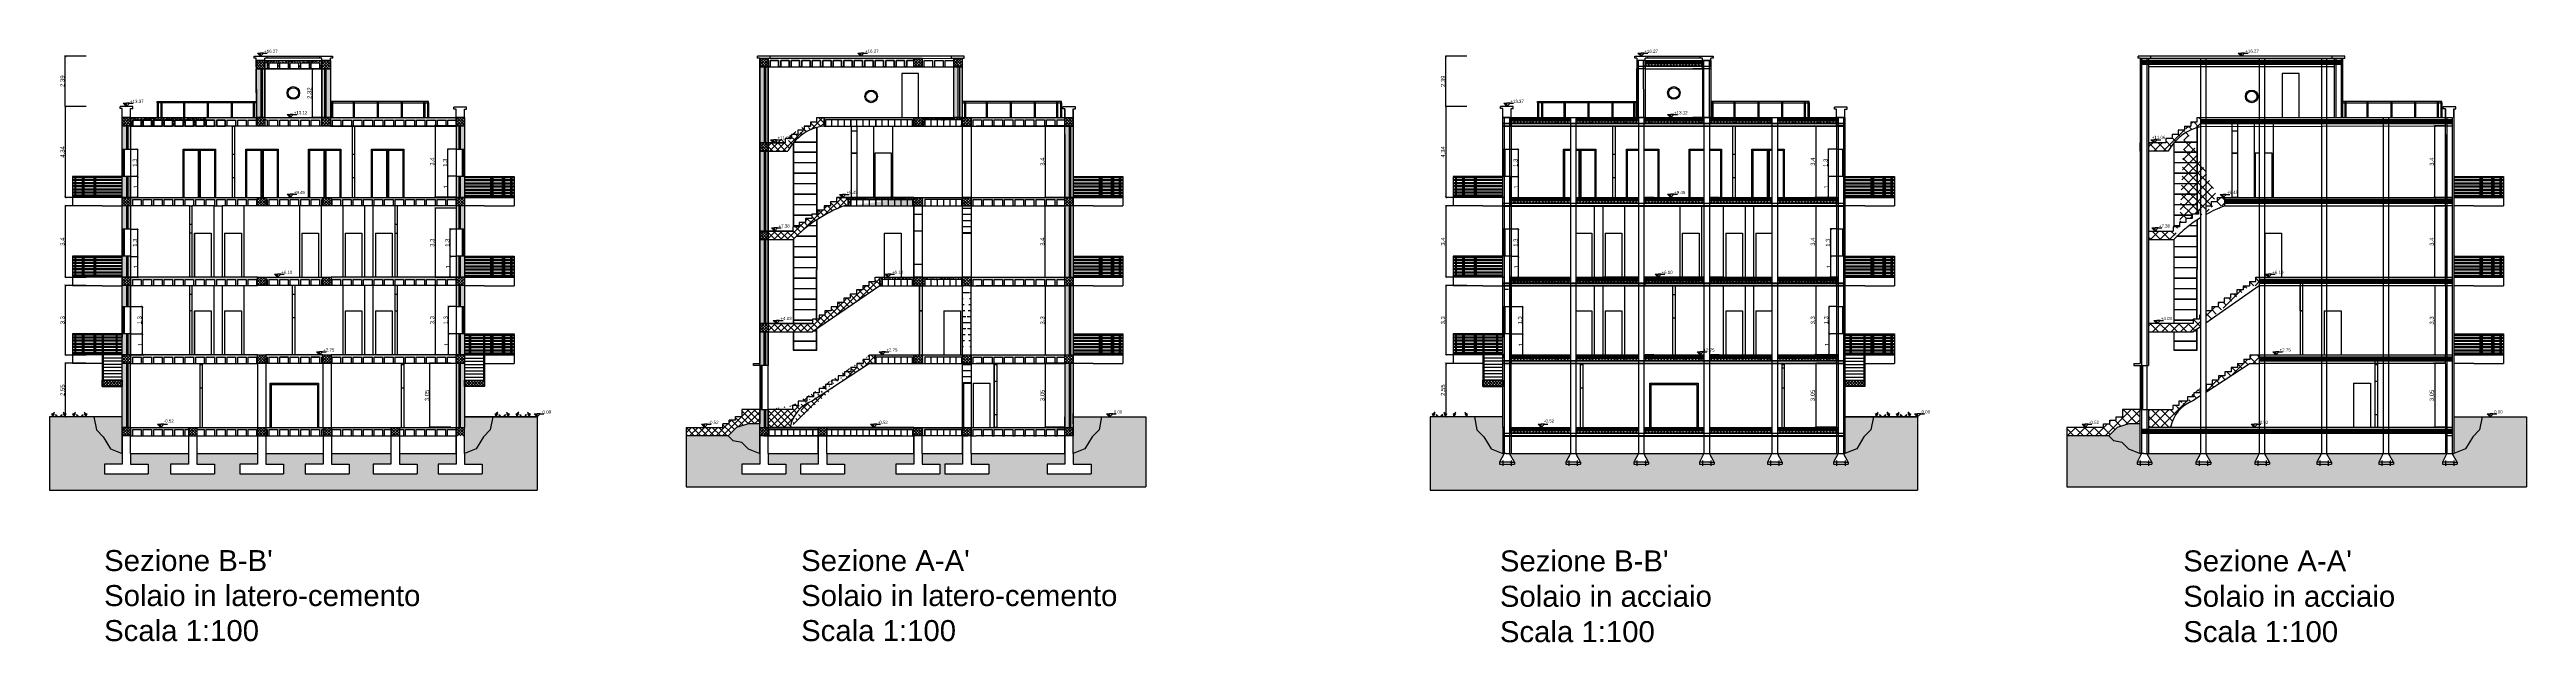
# Model space of a CAD drawing. Header units: millimetres. Extents: x 2459 to 3981, y 1231 to 4850.
# Drawn here: x 3746.7 to 3864.7, y 1230.6 to 1258.9 of the extents above; entities that cross this region are included whole.
import ezdxf

# ---------------------------------------------------------------- set-up
doc = ezdxf.new("R2010")
doc.units = ezdxf.units.MM
doc.layers.add('erbetta', color=7, linetype='Continuous', lineweight=40)
doc.layers.add('IPE 300', color=5, linetype='Continuous', lineweight=30)
doc.styles.get("Standard").update_dxf_attribs({"font": 'arial.ttf'})
doc.dimstyles.new('Copia di ISO-25', dxfattribs={"dimtxt": 0.2, "dimasz": 0.1, "dimexe": 0, "dimexo": 0, "dimgap": 0, "dimtad": 3, "dimtxsty": 'Standard', "dimblk": 'ARCHTICK', "dimcen": -2.5, "dimclrd": 256, "dimclre": 256, "dimclrt": 256, "dimadec": 0, "dimazin": 0, "dimtfac": 1, "dimtmove": 2, "dimatfit": 3, "dimldrblk": 'ARCHTICK', "dimfxl": 1, "dimfxlon": 1, "dimtfillclr": 256, "dimlwd": -1, "dimlwe": -1, "dimarcsym": 0})
pattern_1 = [(45, (120.35798, 5e-13), (-0.157154482, 0.157154482), []), (135, (120.35798, 5e-13), (-0.157154482, -0.157154482), [])]
pattern_2 = [(37.5, (406.80393, -306.3273), (-0.0032000626, 0.0978826475), [0, -0.077216, 0, -0.08636, 0, -0.08255]), (7.5, (406.80393, -306.3273), (0.0899046566, 0.14336502), [0, -0.041656, 0, -0.069596, 0, -0.02667]), (327.5, (406.74144, -306.3273), (0.158198474, 0.000287437), [0, -0.0254, 0, -0.09144, 0, -0.11938]), (317.5, (406.74144, -306.3273), (0.1527112905, 0.0445858647), [0, -0.0127, 0, -0.059944, 0, -0.06858])]
pattern_3 = [(37.5, (113.70492, 74.58053), (-0.0032000626, 0.0978826475), [0, -0.077216, 0, -0.08636, 0, -0.08255]), (7.5, (113.70492, 74.58053), (0.0899046566, 0.14336502), [0, -0.041656, 0, -0.069596, 0, -0.02667]), (327.5, (113.64244, 74.58053), (0.158198474, 0.000287437), [0, -0.0254, 0, -0.09144, 0, -0.11938]), (317.5, (113.64244, 74.58053), (0.1527112905, 0.0445858647), [0, -0.0127, 0, -0.059944, 0, -0.06858])]
pattern_4 = [(0, (120.35798, 5e-13), (0, 0.06985), [0.0508, -0.01905]), (90, (120.35798, 5e-13), (-0.06985, 4e-18), [0.0508, -0.01905])]

# ---------------------------------------------------------------- blocks, each defined once
blk = doc.blocks.new('_ArchTick')
at = {"color": 0, "linetype": 'ByBlock', "const_width": 0.15}
blk.add_lwpolyline([(-0.5, -0.5), (0.5, 0.5)], dxfattribs=at)
blk = doc.blocks.new('*D502')
at = {"ltscale": 0.01, "transparency": 16777216}
for p, q in [((3765.86, 1243.92), (3764.86, 1243.92)), ((3764.86, 1240.87), (3764.86, 1243.92)), ((3765.86, 1240.87), (3764.86, 1240.87))]:
    blk.add_line(p, q, dxfattribs=at)
at = {"layer": 'Defpoints', "color": 0, "lineweight": -3, "ltscale": 0.01, "transparency": 16777216}
for p in [(3764.86, 1243.92), (3766.11, 1243.92), (3766.11, 1240.87)]:
    blk.add_point(p, dxfattribs=at)
at = {"ltscale": 0.01, "transparency": 16777216, "xscale": 0.1, "yscale": 0.1, "zscale": 0.1}
for p, rotation in [((3764.86, 1243.92), 90), ((3764.86, 1240.87), 270)]:
    blk.add_blockref('_ArchTick', p, dxfattribs=dict(at, rotation=rotation))
at = {"ltscale": 0.01, "transparency": 16777216, "insert": (3764.74, 1242.39), "char_height": 0.2, "attachment_point": 5, "rotation": 90}
blk.add_mtext('3,05', dxfattribs=at)
blk = doc.blocks.new('*D503')
at = {"ltscale": 0.01, "transparency": 16777216}
for p, q in [((3766.11, 1247.62), (3765.11, 1247.62)), ((3765.11, 1247.62), (3765.11, 1244.32)), ((3766.11, 1244.32), (3765.11, 1244.32))]:
    blk.add_line(p, q, dxfattribs=at)
at = {"layer": 'Defpoints', "color": 0, "lineweight": -3, "ltscale": 0.01, "transparency": 16777216}
for p in [(3766.11, 1247.62), (3765.11, 1244.32), (3766.11, 1244.32)]:
    blk.add_point(p, dxfattribs=at)
at = {"ltscale": 0.01, "transparency": 16777216, "xscale": 0.1, "yscale": 0.1, "zscale": 0.1}
for p, rotation in [((3765.11, 1247.62), 90), ((3765.11, 1244.32), 270)]:
    blk.add_blockref('_ArchTick', p, dxfattribs=dict(at, rotation=rotation))
at = {"ltscale": 0.01, "transparency": 16777216, "insert": (3764.99, 1245.97), "char_height": 0.2, "attachment_point": 5, "rotation": 90}
blk.add_mtext('3,3', dxfattribs=at)
blk = doc.blocks.new('*D504')
at = {"ltscale": 0.01, "transparency": 16777216}
for p, q in [((3766.11, 1251.31), (3765.11, 1251.31)), ((3765.11, 1251.31), (3765.11, 1248.01)), ((3766.11, 1248.01), (3765.11, 1248.01))]:
    blk.add_line(p, q, dxfattribs=at)
at = {"layer": 'Defpoints', "color": 0, "lineweight": -3, "ltscale": 0.01, "transparency": 16777216}
for p in [(3766.11, 1251.31), (3765.11, 1248.01), (3766.11, 1248.01)]:
    blk.add_point(p, dxfattribs=at)
at = {"ltscale": 0.01, "transparency": 16777216, "xscale": 0.1, "yscale": 0.1, "zscale": 0.1}
for p, rotation in [((3765.11, 1251.31), 90), ((3765.11, 1248.01), 270)]:
    blk.add_blockref('_ArchTick', p, dxfattribs=dict(at, rotation=rotation))
at = {"ltscale": 0.01, "transparency": 16777216, "insert": (3764.99, 1249.66), "char_height": 0.2, "attachment_point": 5, "rotation": 90}
blk.add_mtext('3,3', dxfattribs=at)
blk = doc.blocks.new('*D505')
at = {"ltscale": 0.01, "transparency": 16777216}
for p, q in [((3766.11, 1255.22), (3765.11, 1255.22)), ((3765.11, 1255.22), (3765.11, 1251.82)), ((3766.11, 1251.82), (3765.11, 1251.82))]:
    blk.add_line(p, q, dxfattribs=at)
at = {"layer": 'Defpoints', "color": 0, "lineweight": -3, "ltscale": 0.01, "transparency": 16777216}
for p in [(3766.11, 1255.22), (3765.11, 1251.82), (3766.11, 1251.82)]:
    blk.add_point(p, dxfattribs=at)
at = {"ltscale": 0.01, "transparency": 16777216, "xscale": 0.1, "yscale": 0.1, "zscale": 0.1}
for p, rotation in [((3765.11, 1255.22), 90), ((3765.11, 1251.82), 270)]:
    blk.add_blockref('_ArchTick', p, dxfattribs=dict(at, rotation=rotation))
at = {"ltscale": 0.01, "transparency": 16777216, "insert": (3764.99, 1253.52), "char_height": 0.2, "attachment_point": 5, "rotation": 90}
blk.add_mtext('3,4', dxfattribs=at)
blk = doc.blocks.new('*D506')
at = {"ltscale": 0.01, "transparency": 16777216}
for p, q in [((3759.72, 1257.94), (3759.26, 1257.94)), ((3759.26, 1257.94), (3759.26, 1255.62)), ((3759.72, 1255.62), (3759.26, 1255.62))]:
    blk.add_line(p, q, dxfattribs=at)
at = {"layer": 'Defpoints', "color": 0, "lineweight": -3, "ltscale": 0.01, "transparency": 16777216}
for p in [(3759.72, 1257.94, 0.17), (3759.26, 1255.62), (3759.72, 1255.62, -0.03)]:
    blk.add_point(p, dxfattribs=at)
at = {"ltscale": 0.01, "transparency": 16777216, "xscale": 0.1, "yscale": 0.1, "zscale": 0.1}
for p, rotation in [((3759.26, 1257.94), 90), ((3759.26, 1255.62), 270)]:
    blk.add_blockref('_ArchTick', p, dxfattribs=dict(at, rotation=rotation))
at = {"ltscale": 0.01, "transparency": 16777216, "insert": (3759.14, 1256.78), "char_height": 0.2, "attachment_point": 5, "rotation": 90}
blk.add_mtext('2,32', dxfattribs=at)
blk = doc.blocks.new('*D507')
at = {"ltscale": 0.01, "transparency": 16777216}
for p, q in [((3766.11, 1252.82), (3765.72, 1252.82)), ((3765.72, 1251.82), (3765.72, 1252.82)), ((3766.11, 1251.82), (3765.72, 1251.82))]:
    blk.add_line(p, q, dxfattribs=at)
at = {"layer": 'Defpoints', "color": 0, "lineweight": -3, "ltscale": 0.01, "transparency": 16777216}
for p in [(3765.72, 1252.82), (3766.11, 1252.82), (3766.11, 1251.82)]:
    blk.add_point(p, dxfattribs=at)
at = {"ltscale": 0.01, "transparency": 16777216, "xscale": 0.1, "yscale": 0.1, "zscale": 0.1}
for p, rotation in [((3765.72, 1252.82), 90), ((3765.72, 1251.82), 270)]:
    blk.add_blockref('_ArchTick', p, dxfattribs=dict(at, rotation=rotation))
at = {"ltscale": 0.01, "transparency": 16777216, "insert": (3765.62, 1252.32), "char_height": 0.2, "attachment_point": 5, "rotation": 90}
blk.add_mtext('1', dxfattribs=at)
blk = doc.blocks.new('*D508')
at = {"ltscale": 0.01, "transparency": 16777216}
for p, q in [((3766.11, 1254.12), (3765.72, 1254.12)), ((3765.72, 1252.82), (3765.72, 1254.12)), ((3766.11, 1252.82), (3765.72, 1252.82))]:
    blk.add_line(p, q, dxfattribs=at)
at = {"layer": 'Defpoints', "color": 0, "lineweight": -3, "ltscale": 0.01, "transparency": 16777216}
for p in [(3765.72, 1254.12), (3766.11, 1254.12), (3766.11, 1252.82)]:
    blk.add_point(p, dxfattribs=at)
at = {"ltscale": 0.01, "transparency": 16777216, "xscale": 0.1, "yscale": 0.1, "zscale": 0.1}
for p, rotation in [((3765.72, 1254.12), 90), ((3765.72, 1252.82), 270)]:
    blk.add_blockref('_ArchTick', p, dxfattribs=dict(at, rotation=rotation))
at = {"ltscale": 0.01, "transparency": 16777216, "insert": (3765.6, 1253.47), "char_height": 0.2, "attachment_point": 5, "rotation": 90}
blk.add_mtext('1,3', dxfattribs=at)
blk = doc.blocks.new('*D509')
at = {"ltscale": 0.01, "transparency": 16777216}
for p, q in [((3766.11, 1249.01), (3765.83, 1249.01)), ((3765.83, 1248.02), (3765.83, 1249.01)), ((3766.11, 1248.02), (3765.83, 1248.02))]:
    blk.add_line(p, q, dxfattribs=at)
at = {"layer": 'Defpoints', "color": 0, "lineweight": -3, "ltscale": 0.01, "transparency": 16777216}
for p in [(3765.83, 1249.01), (3766.11, 1249.01), (3766.11, 1248.02)]:
    blk.add_point(p, dxfattribs=at)
at = {"ltscale": 0.01, "transparency": 16777216, "xscale": 0.1, "yscale": 0.1, "zscale": 0.1}
for p, rotation in [((3765.83, 1249.01), 90), ((3765.83, 1248.02), 270)]:
    blk.add_blockref('_ArchTick', p, dxfattribs=dict(at, rotation=rotation))
at = {"ltscale": 0.01, "transparency": 16777216, "insert": (3765.73, 1248.51), "char_height": 0.2, "attachment_point": 5, "rotation": 90}
blk.add_mtext('1', dxfattribs=at)
blk = doc.blocks.new('*D510')
at = {"ltscale": 0.01, "transparency": 16777216}
for p, q in [((3766.11, 1250.31), (3765.83, 1250.31)), ((3765.83, 1249.01), (3765.83, 1250.31)), ((3766.11, 1249.01), (3765.83, 1249.01))]:
    blk.add_line(p, q, dxfattribs=at)
at = {"layer": 'Defpoints', "color": 0, "lineweight": -3, "ltscale": 0.01, "transparency": 16777216}
for p in [(3765.83, 1250.31), (3766.11, 1250.31), (3766.11, 1249.01)]:
    blk.add_point(p, dxfattribs=at)
at = {"ltscale": 0.01, "transparency": 16777216, "xscale": 0.1, "yscale": 0.1, "zscale": 0.1}
for p, rotation in [((3765.83, 1250.31), 90), ((3765.83, 1249.01), 270)]:
    blk.add_blockref('_ArchTick', p, dxfattribs=dict(at, rotation=rotation))
at = {"ltscale": 0.01, "transparency": 16777216, "insert": (3765.71, 1249.66), "char_height": 0.2, "attachment_point": 5, "rotation": 90}
blk.add_mtext('1,3', dxfattribs=at)
blk = doc.blocks.new('*D511')
at = {"ltscale": 0.01, "transparency": 16777216}
for p, q in [((3766.11, 1245.32), (3765.75, 1245.32)), ((3765.75, 1244.32), (3765.75, 1245.32)), ((3766.11, 1244.32), (3765.75, 1244.32))]:
    blk.add_line(p, q, dxfattribs=at)
at = {"layer": 'Defpoints', "color": 0, "lineweight": -3, "ltscale": 0.01, "transparency": 16777216}
for p in [(3765.75, 1245.32), (3766.11, 1245.32), (3766.11, 1244.32)]:
    blk.add_point(p, dxfattribs=at)
at = {"ltscale": 0.01, "transparency": 16777216, "xscale": 0.1, "yscale": 0.1, "zscale": 0.1}
for p, rotation in [((3765.75, 1245.32), 90), ((3765.75, 1244.32), 270)]:
    blk.add_blockref('_ArchTick', p, dxfattribs=dict(at, rotation=rotation))
at = {"ltscale": 0.01, "transparency": 16777216, "insert": (3765.65, 1244.82), "char_height": 0.2, "attachment_point": 5, "rotation": 90}
blk.add_mtext('1', dxfattribs=at)
blk = doc.blocks.new('*D512')
at = {"ltscale": 0.01, "transparency": 16777216}
for p, q in [((3766.11, 1246.62), (3765.75, 1246.62)), ((3765.75, 1245.32), (3765.75, 1246.62)), ((3766.11, 1245.32), (3765.75, 1245.32))]:
    blk.add_line(p, q, dxfattribs=at)
at = {"layer": 'Defpoints', "color": 0, "lineweight": -3, "ltscale": 0.01, "transparency": 16777216}
for p in [(3765.75, 1246.62), (3766.11, 1246.62), (3766.11, 1245.32)]:
    blk.add_point(p, dxfattribs=at)
at = {"ltscale": 0.01, "transparency": 16777216, "xscale": 0.1, "yscale": 0.1, "zscale": 0.1}
for p, rotation in [((3765.75, 1246.62), 90), ((3765.75, 1245.32), 270)]:
    blk.add_blockref('_ArchTick', p, dxfattribs=dict(at, rotation=rotation))
at = {"ltscale": 0.01, "transparency": 16777216, "insert": (3765.63, 1245.97), "char_height": 0.2, "attachment_point": 5, "rotation": 90}
blk.add_mtext('1,3', dxfattribs=at)
blk = doc.blocks.new('*D513')
at = {"ltscale": 0.01, "transparency": 16777216}
for p, q in [((3750.61, 1245.32), (3751.17, 1245.32)), ((3751.17, 1244.32), (3751.17, 1245.32)), ((3750.61, 1244.32), (3751.17, 1244.32))]:
    blk.add_line(p, q, dxfattribs=at)
at = {"layer": 'Defpoints', "color": 0, "lineweight": -3, "ltscale": 0.01, "transparency": 16777216}
for p in [(3750.61, 1245.32), (3751.17, 1245.32), (3750.61, 1244.32)]:
    blk.add_point(p, dxfattribs=at)
at = {"ltscale": 0.01, "transparency": 16777216, "xscale": 0.1, "yscale": 0.1, "zscale": 0.1}
for p, rotation in [((3751.17, 1245.32), 90), ((3751.17, 1244.32), 270)]:
    blk.add_blockref('_ArchTick', p, dxfattribs=dict(at, rotation=rotation))
at = {"ltscale": 0.01, "transparency": 16777216, "insert": (3751.07, 1244.82), "char_height": 0.2, "attachment_point": 5, "rotation": 90}
blk.add_mtext('1', dxfattribs=at)
blk = doc.blocks.new('*D514')
at = {"ltscale": 0.01, "transparency": 16777216}
for p, q in [((3750.61, 1246.62), (3751.17, 1246.62)), ((3751.17, 1245.32), (3751.17, 1246.62)), ((3750.61, 1245.32), (3751.17, 1245.32))]:
    blk.add_line(p, q, dxfattribs=at)
at = {"layer": 'Defpoints', "color": 0, "lineweight": -3, "ltscale": 0.01, "transparency": 16777216}
for p in [(3750.61, 1246.62), (3751.17, 1246.62), (3750.61, 1245.32)]:
    blk.add_point(p, dxfattribs=at)
at = {"ltscale": 0.01, "transparency": 16777216, "xscale": 0.1, "yscale": 0.1, "zscale": 0.1}
for p, rotation in [((3751.17, 1246.62), 90), ((3751.17, 1245.32), 270)]:
    blk.add_blockref('_ArchTick', p, dxfattribs=dict(at, rotation=rotation))
at = {"ltscale": 0.01, "transparency": 16777216, "insert": (3751.05, 1245.97), "char_height": 0.2, "attachment_point": 5, "rotation": 90}
blk.add_mtext('1,3', dxfattribs=at)
blk = doc.blocks.new('*D515')
at = {"ltscale": 0.01, "transparency": 16777216}
for p, q in [((3750.61, 1249.01), (3750.96, 1249.01)), ((3750.96, 1248.02), (3750.96, 1249.01)), ((3750.61, 1248.02), (3750.96, 1248.02))]:
    blk.add_line(p, q, dxfattribs=at)
at = {"layer": 'Defpoints', "color": 0, "lineweight": -3, "ltscale": 0.01, "transparency": 16777216}
for p in [(3750.61, 1249.01), (3750.96, 1249.01), (3750.61, 1248.02)]:
    blk.add_point(p, dxfattribs=at)
at = {"ltscale": 0.01, "transparency": 16777216, "xscale": 0.1, "yscale": 0.1, "zscale": 0.1}
for p, rotation in [((3750.96, 1249.01), 90), ((3750.96, 1248.02), 270)]:
    blk.add_blockref('_ArchTick', p, dxfattribs=dict(at, rotation=rotation))
at = {"ltscale": 0.01, "transparency": 16777216, "insert": (3750.86, 1248.51), "char_height": 0.2, "attachment_point": 5, "rotation": 90}
blk.add_mtext('1', dxfattribs=at)
blk = doc.blocks.new('*D297')
at = {"ltscale": 0.01, "transparency": 16777216}
for p, q in [((3750.61, 1250.31), (3750.96, 1250.31)), ((3750.96, 1249.01), (3750.96, 1250.31)), ((3750.61, 1249.01), (3750.96, 1249.01))]:
    blk.add_line(p, q, dxfattribs=at)
at = {"layer": 'Defpoints', "color": 0, "lineweight": -3, "ltscale": 0.01, "transparency": 16777216}
for p in [(3750.61, 1250.31), (3750.96, 1250.31), (3750.61, 1249.01)]:
    blk.add_point(p, dxfattribs=at)
at = {"ltscale": 0.01, "transparency": 16777216, "xscale": 0.1, "yscale": 0.1, "zscale": 0.1}
for p, rotation in [((3750.96, 1250.31), 90), ((3750.96, 1249.01), 270)]:
    blk.add_blockref('_ArchTick', p, dxfattribs=dict(at, rotation=rotation))
at = {"ltscale": 0.01, "transparency": 16777216, "insert": (3750.84, 1249.66), "char_height": 0.2, "attachment_point": 5, "rotation": 90}
blk.add_mtext('1,3', dxfattribs=at)
blk = doc.blocks.new('*D516')
at = {"ltscale": 0.01, "transparency": 16777216}
for p, q in [((3750.61, 1252.82), (3750.95, 1252.82)), ((3750.95, 1251.82), (3750.95, 1252.82)), ((3750.61, 1251.82), (3750.95, 1251.82))]:
    blk.add_line(p, q, dxfattribs=at)
at = {"layer": 'Defpoints', "color": 0, "lineweight": -3, "ltscale": 0.01, "transparency": 16777216}
for p in [(3750.61, 1252.82), (3750.95, 1252.82), (3750.61, 1251.82)]:
    blk.add_point(p, dxfattribs=at)
at = {"ltscale": 0.01, "transparency": 16777216, "xscale": 0.1, "yscale": 0.1, "zscale": 0.1}
for p, rotation in [((3750.95, 1252.82), 90), ((3750.95, 1251.82), 270)]:
    blk.add_blockref('_ArchTick', p, dxfattribs=dict(at, rotation=rotation))
at = {"ltscale": 0.01, "transparency": 16777216, "insert": (3750.85, 1252.32), "char_height": 0.2, "attachment_point": 5, "rotation": 90}
blk.add_mtext('1', dxfattribs=at)
blk = doc.blocks.new('*D298')
at = {"ltscale": 0.01, "transparency": 16777216}
for p, q in [((3750.61, 1254.12), (3750.95, 1254.12)), ((3750.95, 1252.82), (3750.95, 1254.12)), ((3750.61, 1252.82), (3750.95, 1252.82))]:
    blk.add_line(p, q, dxfattribs=at)
at = {"layer": 'Defpoints', "color": 0, "lineweight": -3, "ltscale": 0.01, "transparency": 16777216}
for p in [(3750.61, 1254.12), (3750.95, 1254.12), (3750.61, 1252.82)]:
    blk.add_point(p, dxfattribs=at)
at = {"ltscale": 0.01, "transparency": 16777216, "xscale": 0.1, "yscale": 0.1, "zscale": 0.1}
for p, rotation in [((3750.95, 1254.12), 90), ((3750.95, 1252.82), 270)]:
    blk.add_blockref('_ArchTick', p, dxfattribs=dict(at, rotation=rotation))
at = {"ltscale": 0.01, "transparency": 16777216, "insert": (3750.83, 1253.47), "char_height": 0.2, "attachment_point": 5, "rotation": 90}
blk.add_mtext('1,3', dxfattribs=at)
blk = doc.blocks.new('*D498')
at = {"ltscale": 0.01, "transparency": 16777216}
for p, q in [((3795.1, 1243.92), (3794.17, 1243.92)), ((3794.17, 1243.92), (3794.17, 1240.87)), ((3795.1, 1240.87), (3794.17, 1240.87))]:
    blk.add_line(p, q, dxfattribs=at)
at = {"layer": 'Defpoints', "color": 0, "lineweight": -3, "ltscale": 0.01, "transparency": 16777216}
for p in [(3795.1, 1243.92), (3794.17, 1240.87), (3795.1, 1240.87)]:
    blk.add_point(p, dxfattribs=at)
at = {"ltscale": 0.01, "transparency": 16777216, "xscale": 0.1, "yscale": 0.1, "zscale": 0.1}
for p, rotation in [((3794.17, 1243.92), 90), ((3794.17, 1240.87), 270)]:
    blk.add_blockref('_ArchTick', p, dxfattribs=dict(at, rotation=rotation))
at = {"ltscale": 0.01, "transparency": 16777216, "insert": (3794.05, 1242.39), "char_height": 0.2, "attachment_point": 5, "rotation": 90}
blk.add_mtext('3,05', dxfattribs=at)
blk = doc.blocks.new('*D499')
at = {"ltscale": 0.01, "transparency": 16777216}
for p, q in [((3795.1, 1247.61), (3794.17, 1247.61)), ((3794.17, 1247.61), (3794.17, 1244.31)), ((3795.1, 1244.31), (3794.17, 1244.31))]:
    blk.add_line(p, q, dxfattribs=at)
at = {"layer": 'Defpoints', "color": 0, "lineweight": -3, "ltscale": 0.01, "transparency": 16777216}
for p in [(3795.1, 1247.61), (3794.17, 1244.31), (3795.1, 1244.31)]:
    blk.add_point(p, dxfattribs=at)
at = {"ltscale": 0.01, "transparency": 16777216, "xscale": 0.1, "yscale": 0.1, "zscale": 0.1}
for p, rotation in [((3794.17, 1247.61), 90), ((3794.17, 1244.31), 270)]:
    blk.add_blockref('_ArchTick', p, dxfattribs=dict(at, rotation=rotation))
at = {"ltscale": 0.01, "transparency": 16777216, "insert": (3794.05, 1245.96), "char_height": 0.2, "attachment_point": 5, "rotation": 90}
blk.add_mtext('3,3', dxfattribs=at)
blk = doc.blocks.new('*D500')
at = {"ltscale": 0.01, "transparency": 16777216}
for p, q in [((3795.1, 1251.42), (3794.17, 1251.42)), ((3794.17, 1248.01), (3794.17, 1251.42)), ((3795.1, 1248.01), (3794.17, 1248.01))]:
    blk.add_line(p, q, dxfattribs=at)
at = {"layer": 'Defpoints', "color": 0, "lineweight": -3, "ltscale": 0.01, "transparency": 16777216}
for p in [(3794.17, 1251.42), (3795.1, 1251.42), (3795.1, 1248.01)]:
    blk.add_point(p, dxfattribs=at)
at = {"ltscale": 0.01, "transparency": 16777216, "xscale": 0.1, "yscale": 0.1, "zscale": 0.1}
for p, rotation in [((3794.17, 1251.42), 90), ((3794.17, 1248.01), 270)]:
    blk.add_blockref('_ArchTick', p, dxfattribs=dict(at, rotation=rotation))
at = {"ltscale": 0.01, "transparency": 16777216, "insert": (3794.05, 1249.71), "char_height": 0.2, "attachment_point": 5, "rotation": 90}
blk.add_mtext('3,4', dxfattribs=at)
blk = doc.blocks.new('*D501')
at = {"ltscale": 0.01, "transparency": 16777216}
for p, q in [((3795.1, 1255.22), (3794.17, 1255.22)), ((3794.17, 1255.22), (3794.17, 1251.81)), ((3795.1, 1251.81), (3794.17, 1251.81))]:
    blk.add_line(p, q, dxfattribs=at)
at = {"layer": 'Defpoints', "color": 0, "lineweight": -3, "ltscale": 0.01, "transparency": 16777216}
for p in [(3795.1, 1255.22), (3794.17, 1251.81), (3795.1, 1251.81)]:
    blk.add_point(p, dxfattribs=at)
at = {"ltscale": 0.01, "transparency": 16777216, "xscale": 0.1, "yscale": 0.1, "zscale": 0.1}
for p, rotation in [((3794.17, 1255.22), 90), ((3794.17, 1251.81), 270)]:
    blk.add_blockref('_ArchTick', p, dxfattribs=dict(at, rotation=rotation))
at = {"ltscale": 0.01, "transparency": 16777216, "insert": (3794.05, 1253.52), "char_height": 0.2, "attachment_point": 5, "rotation": 90}
blk.add_mtext('3,4', dxfattribs=at)
blk = doc.blocks.new('*D494')
at = {"transparency": 16777216}
for p, q in [((3748.5, 1256.15), (3747.5, 1256.15)), ((3747.5, 1256.15), (3747.5, 1251.81)), ((3748.5, 1251.81), (3747.5, 1251.81))]:
    blk.add_line(p, q, dxfattribs=at)
at = {"layer": 'Defpoints', "color": 0, "lineweight": -3, "transparency": 16777216}
for p in [(3750.11, 1256.15), (3747.5, 1251.81), (3750.11, 1251.81, 0.04)]:
    blk.add_point(p, dxfattribs=at)
at = {"transparency": 16777216, "xscale": 0.1, "yscale": 0.1, "zscale": 0.1}
for p, rotation in [((3747.5, 1256.15), 90), ((3747.5, 1251.81), 270)]:
    blk.add_blockref('_ArchTick', p, dxfattribs=dict(at, rotation=rotation))
at = {"transparency": 16777216, "insert": (3747.38, 1253.98), "char_height": 0.2, "attachment_point": 5, "rotation": 90}
blk.add_mtext('4,34', dxfattribs=at)
blk = doc.blocks.new('*D495')
at = {"transparency": 16777216}
for p, q in [((3748.5, 1251.42), (3747.5, 1251.42)), ((3747.5, 1251.42), (3747.5, 1248.01)), ((3748.5, 1248.01), (3747.5, 1248.01))]:
    blk.add_line(p, q, dxfattribs=at)
at = {"layer": 'Defpoints', "color": 0, "lineweight": -3, "transparency": 16777216}
for p in [(3750.21, 1251.42), (3747.5, 1248.01), (3750.21, 1248.01)]:
    blk.add_point(p, dxfattribs=at)
at = {"transparency": 16777216, "xscale": 0.1, "yscale": 0.1, "zscale": 0.1}
for p, rotation in [((3747.5, 1251.42), 90), ((3747.5, 1248.01), 270)]:
    blk.add_blockref('_ArchTick', p, dxfattribs=dict(at, rotation=rotation))
at = {"transparency": 16777216, "insert": (3747.38, 1249.71), "char_height": 0.2, "attachment_point": 5, "rotation": 90}
blk.add_mtext('3,4', dxfattribs=at)
blk = doc.blocks.new('*D496')
at = {"transparency": 16777216}
for p, q in [((3748.5, 1247.62), (3747.5, 1247.62)), ((3747.5, 1247.62), (3747.5, 1244.31)), ((3748.5, 1244.31), (3747.5, 1244.31))]:
    blk.add_line(p, q, dxfattribs=at)
at = {"layer": 'Defpoints', "color": 0, "lineweight": -3, "transparency": 16777216}
for p in [(3750.21, 1247.62), (3747.5, 1244.31), (3750.21, 1244.31)]:
    blk.add_point(p, dxfattribs=at)
at = {"transparency": 16777216, "xscale": 0.1, "yscale": 0.1, "zscale": 0.1}
for p, rotation in [((3747.5, 1247.62), 90), ((3747.5, 1244.31), 270)]:
    blk.add_blockref('_ArchTick', p, dxfattribs=dict(at, rotation=rotation))
at = {"transparency": 16777216, "insert": (3747.38, 1245.97), "char_height": 0.2, "attachment_point": 5, "rotation": 90}
blk.add_mtext('3,3', dxfattribs=at)
blk = doc.blocks.new('*D296')
at = {"transparency": 16777216}
for p, q in [((3748.48, 1243.92), (3747.5, 1243.92)), ((3747.5, 1243.92), (3747.5, 1241.37)), ((3748.5, 1241.37), (3747.5, 1241.37))]:
    blk.add_line(p, q, dxfattribs=at)
at = {"layer": 'Defpoints', "color": 0, "lineweight": -3, "transparency": 16777216}
for p in [(3749.26, 1243.92, 0.4), (3747.5, 1241.37), (3749.26, 1241.37)]:
    blk.add_point(p, dxfattribs=at)
at = {"transparency": 16777216, "xscale": 0.1, "yscale": 0.1, "zscale": 0.1}
for p, rotation in [((3747.5, 1243.92), 90), ((3747.5, 1241.37), 270)]:
    blk.add_blockref('_ArchTick', p, dxfattribs=dict(at, rotation=rotation))
at = {"transparency": 16777216, "insert": (3747.38, 1242.64), "char_height": 0.2, "attachment_point": 5, "rotation": 90}
blk.add_mtext('2,55', dxfattribs=at)
blk = doc.blocks.new('*D497')
at = {"transparency": 16777216}
for p, q in [((3748.5, 1258.54), (3747.5, 1258.54)), ((3747.5, 1256.15), (3747.5, 1258.54)), ((3748.5, 1256.15), (3747.5, 1256.15))]:
    blk.add_line(p, q, dxfattribs=at)
at = {"layer": 'Defpoints', "color": 0, "lineweight": -3, "transparency": 16777216}
for p in [(3747.5, 1258.54), (3756.6, 1258.54, 0.18), (3756.6, 1256.15)]:
    blk.add_point(p, dxfattribs=at)
at = {"transparency": 16777216, "xscale": 0.1, "yscale": 0.1, "zscale": 0.1}
for p, rotation in [((3747.5, 1258.54), 90), ((3747.5, 1256.15), 270)]:
    blk.add_blockref('_ArchTick', p, dxfattribs=dict(at, rotation=rotation))
at = {"transparency": 16777216, "insert": (3747.38, 1257.35), "char_height": 0.2, "attachment_point": 5, "rotation": 90}
blk.add_mtext('2,39', dxfattribs=at)
blk = doc.blocks.new('*D670')
at = {"ltscale": 0.01, "transparency": 16777216}
for p, q in [((3831.85, 1243.92), (3830.86, 1243.92)), ((3830.86, 1243.92), (3830.86, 1240.87)), ((3831.85, 1240.87), (3830.86, 1240.87))]:
    blk.add_line(p, q, dxfattribs=at)
at = {"layer": 'Defpoints', "color": 0, "linetype": 'Continuous', "lineweight": -3, "ltscale": 0.01, "transparency": 16777216}
for p in [(3831.85, 1243.92), (3830.86, 1240.87), (3831.85, 1240.87)]:
    blk.add_point(p, dxfattribs=at)
at = {"linetype": 'Continuous', "ltscale": 0.01, "transparency": 16777216, "xscale": 0.1, "yscale": 0.1, "zscale": 0.1}
for p, rotation in [((3830.86, 1243.92), 90), ((3830.86, 1240.87), 270)]:
    blk.add_blockref('_ArchTick', p, dxfattribs=dict(at, rotation=rotation))
at = {"linetype": 'Continuous', "lineweight": -3, "ltscale": 0.01, "transparency": 16777216, "insert": (3830.74, 1242.39), "char_height": 0.2, "attachment_point": 5, "rotation": 90}
blk.add_mtext('3,05', dxfattribs=at)
blk = doc.blocks.new('*D671')
at = {"ltscale": 0.01, "transparency": 16777216}
for p, q in [((3831.85, 1251.41), (3830.86, 1251.41)), ((3830.86, 1251.41), (3830.86, 1248.01)), ((3831.85, 1248.01), (3830.86, 1248.01))]:
    blk.add_line(p, q, dxfattribs=at)
at = {"layer": 'Defpoints', "color": 0, "linetype": 'Continuous', "lineweight": -3, "ltscale": 0.01, "transparency": 16777216}
for p in [(3831.85, 1251.41), (3830.86, 1248.01), (3831.85, 1248.01)]:
    blk.add_point(p, dxfattribs=at)
at = {"linetype": 'Continuous', "ltscale": 0.01, "transparency": 16777216, "xscale": 0.1, "yscale": 0.1, "zscale": 0.1}
for p, rotation in [((3830.86, 1251.41), 90), ((3830.86, 1248.01), 270)]:
    blk.add_blockref('_ArchTick', p, dxfattribs=dict(at, rotation=rotation))
at = {"linetype": 'Continuous', "lineweight": -3, "ltscale": 0.01, "transparency": 16777216, "insert": (3830.74, 1249.71), "char_height": 0.2, "attachment_point": 5, "rotation": 90}
blk.add_mtext('3,4', dxfattribs=at)
blk = doc.blocks.new('*D672')
at = {"ltscale": 0.01, "transparency": 16777216}
for p, q in [((3860.85, 1243.92), (3860.34, 1243.92)), ((3860.34, 1243.92), (3860.34, 1240.87)), ((3860.85, 1240.87), (3860.34, 1240.87))]:
    blk.add_line(p, q, dxfattribs=at)
at = {"layer": 'Defpoints', "color": 0, "linetype": 'Continuous', "lineweight": -3, "ltscale": 0.01, "transparency": 16777216}
for p in [(3860.85, 1243.92), (3860.34, 1240.87), (3860.85, 1240.87)]:
    blk.add_point(p, dxfattribs=at)
at = {"linetype": 'Continuous', "ltscale": 0.01, "transparency": 16777216, "xscale": 0.1, "yscale": 0.1, "zscale": 0.1}
for p, rotation in [((3860.34, 1243.92), 90), ((3860.34, 1240.87), 270)]:
    blk.add_blockref('_ArchTick', p, dxfattribs=dict(at, rotation=rotation))
at = {"linetype": 'Continuous', "lineweight": -3, "ltscale": 0.01, "transparency": 16777216, "insert": (3860.22, 1242.39), "char_height": 0.2, "attachment_point": 5, "rotation": 90}
blk.add_mtext('3,05', dxfattribs=at)
blk = doc.blocks.new('*D673')
at = {"ltscale": 0.01, "transparency": 16777216}
for p, q in [((3860.85, 1247.61), (3860.34, 1247.61)), ((3860.34, 1247.61), (3860.34, 1244.31)), ((3860.85, 1244.31), (3860.34, 1244.31))]:
    blk.add_line(p, q, dxfattribs=at)
at = {"layer": 'Defpoints', "color": 0, "linetype": 'Continuous', "lineweight": -3, "ltscale": 0.01, "transparency": 16777216}
for p in [(3860.85, 1247.61), (3860.34, 1244.31), (3860.85, 1244.31)]:
    blk.add_point(p, dxfattribs=at)
at = {"linetype": 'Continuous', "ltscale": 0.01, "transparency": 16777216, "xscale": 0.1, "yscale": 0.1, "zscale": 0.1}
for p, rotation in [((3860.34, 1247.61), 90), ((3860.34, 1244.31), 270)]:
    blk.add_blockref('_ArchTick', p, dxfattribs=dict(at, rotation=rotation))
at = {"linetype": 'Continuous', "lineweight": -3, "ltscale": 0.01, "transparency": 16777216, "insert": (3860.22, 1245.96), "char_height": 0.2, "attachment_point": 5, "rotation": 90}
blk.add_mtext('3,3', dxfattribs=at)
blk = doc.blocks.new('*D674')
at = {"ltscale": 0.01, "transparency": 16777216}
for p, q in [((3860.85, 1251.42), (3860.34, 1251.42)), ((3860.34, 1248.01), (3860.34, 1251.42)), ((3860.85, 1248.01), (3860.34, 1248.01))]:
    blk.add_line(p, q, dxfattribs=at)
at = {"layer": 'Defpoints', "color": 0, "linetype": 'Continuous', "lineweight": -3, "ltscale": 0.01, "transparency": 16777216}
for p in [(3860.34, 1251.42), (3860.85, 1251.42), (3860.85, 1248.01)]:
    blk.add_point(p, dxfattribs=at)
at = {"linetype": 'Continuous', "ltscale": 0.01, "transparency": 16777216, "xscale": 0.1, "yscale": 0.1, "zscale": 0.1}
for p, rotation in [((3860.34, 1251.42), 90), ((3860.34, 1248.01), 270)]:
    blk.add_blockref('_ArchTick', p, dxfattribs=dict(at, rotation=rotation))
at = {"linetype": 'Continuous', "lineweight": -3, "ltscale": 0.01, "transparency": 16777216, "insert": (3860.22, 1249.71), "char_height": 0.2, "attachment_point": 5, "rotation": 90}
blk.add_mtext('3,4', dxfattribs=at)
blk = doc.blocks.new('*D675')
at = {"ltscale": 0.01, "transparency": 16777216}
for p, q in [((3860.85, 1255.22), (3860.34, 1255.22)), ((3860.34, 1251.81), (3860.34, 1255.22)), ((3860.85, 1251.81), (3860.34, 1251.81))]:
    blk.add_line(p, q, dxfattribs=at)
at = {"layer": 'Defpoints', "color": 0, "linetype": 'Continuous', "lineweight": -3, "ltscale": 0.01, "transparency": 16777216}
for p in [(3860.34, 1255.22), (3860.85, 1255.22), (3860.85, 1251.81)]:
    blk.add_point(p, dxfattribs=at)
at = {"linetype": 'Continuous', "ltscale": 0.01, "transparency": 16777216, "xscale": 0.1, "yscale": 0.1, "zscale": 0.1}
for p, rotation in [((3860.34, 1255.22), 90), ((3860.34, 1251.81), 270)]:
    blk.add_blockref('_ArchTick', p, dxfattribs=dict(at, rotation=rotation))
at = {"linetype": 'Continuous', "lineweight": -3, "ltscale": 0.01, "transparency": 16777216, "insert": (3860.22, 1253.52), "char_height": 0.2, "attachment_point": 5, "rotation": 90}
blk.add_mtext('3,4', dxfattribs=at)

msp = doc.modelspace()

# ---------------------------------------------------------------- hatches: boundary and pattern name
at = {"ltscale": 0.01}
h = msp.add_hatch(color=256, dxfattribs=at)
h.dxf.hatch_style = 1
h.paths.add_polyline_path([(3756.795467, 1258.686105), (3756.647984, 1258.686105), (3756.795467, 1258.538622)])
h = msp.add_hatch(color=256, dxfattribs=at)
h.dxf.hatch_style = 1
h.paths.add_polyline_path([(3785.387692, 1258.684744), (3785.240209, 1258.684744), (3785.387692, 1258.537262)])
h = msp.add_hatch(color=256, dxfattribs=at)
h.dxf.hatch_style = 1
h.paths.add_polyline_path([(3822.542345, 1258.686105), (3822.394863, 1258.686105), (3822.542345, 1258.538622)])
h = msp.add_hatch(color=256, dxfattribs=at)
h.dxf.hatch_style = 1
h.paths.add_polyline_path([(3851.13457, 1258.684744), (3850.987088, 1258.684744), (3851.13457, 1258.537262)])
h = msp.add_hatch()
h.set_pattern_fill('ANSI37', color=256, scale=0.03)
h.paths.add_polyline_path([(3753.757936, 1240.865233), (3753.357936, 1240.865233), (3753.357936, 1240.465233), (3753.757936, 1240.465233)])
h.paths.add_polyline_path([(3757.047936, 1240.865233), (3756.997936, 1240.865233), (3756.647936, 1240.865233), (3756.647936, 1240.465233), (3757.047936, 1240.465233)])
h.paths.add_polyline_path([(3760.172936, 1240.865233), (3759.772936, 1240.865233), (3759.772936, 1240.465233), (3760.172936, 1240.465233)])
h.paths.add_polyline_path([(3763.407936, 1240.865233), (3763.007936, 1240.865233), (3763.007936, 1240.465233), (3763.407936, 1240.465233)])
h.paths.add_polyline_path([(3760.167936, 1244.314872), (3759.767936, 1244.314872), (3759.767936, 1243.915233), (3760.167936, 1243.915233)])
h.paths.add_polyline_path([(3757.047936, 1244.31584), (3756.647936, 1244.31584), (3756.647936, 1243.915233), (3757.047936, 1243.915233)])
h.paths.add_polyline_path([(3750.207936, 1242.814923), (3750.207936, 1243.114923), (3749.257936, 1243.114923), (3749.257936, 1242.814923)])
h.paths.add_polyline_path([(3767.457936, 1242.814923), (3767.457936, 1243.114923), (3766.507936, 1243.114923), (3766.507936, 1242.814923)])
h.paths.add_polyline_path([(3750.607936, 1255.215233), (3750.607936, 1255.615233), (3750.207936, 1255.615233), (3750.207936, 1255.215233)])
h.paths.add_polyline_path([(3756.597936, 1255.215233), (3756.997936, 1255.215233), (3756.997936, 1255.615233), (3756.597936, 1255.615233)])
h.paths.add_polyline_path([(3756.997936, 1258.338622), (3756.597936, 1258.338622), (3756.597936, 1257.938622), (3756.997936, 1257.938622)])
h.paths.add_polyline_path([(3760.122876, 1258.338622), (3759.722876, 1258.338622), (3759.722876, 1257.938622), (3760.122876, 1257.938622)])
h.paths.add_polyline_path([(3760.122876, 1255.615233), (3759.722876, 1255.615233), (3759.722876, 1255.215233), (3760.122876, 1255.215233)])
h.paths.add_polyline_path([(3766.107936, 1255.215233), (3766.507936, 1255.215233), (3766.507936, 1255.615233), (3766.107936, 1255.615233)])
h.paths.add_polyline_path([(3766.507936, 1251.815233), (3766.107936, 1251.815233), (3766.107936, 1251.415233), (3766.507936, 1251.415233)])
h.paths.add_polyline_path([(3750.207936, 1251.815233), (3750.207936, 1251.415233), (3750.607936, 1251.415233), (3750.607936, 1251.815233)])
h.paths.add_polyline_path([(3750.607936, 1248.015233), (3750.207936, 1248.015233), (3750.207936, 1247.615233), (3750.607936, 1247.615233)])
h.paths.add_polyline_path([(3766.107936, 1247.615233), (3766.507936, 1247.615233), (3766.507936, 1248.015233), (3766.107936, 1248.015233)])
h.paths.add_polyline_path([(3766.107936, 1243.915233), (3766.507936, 1243.915233), (3766.507936, 1244.315233), (3766.107936, 1244.315233)])
h.paths.add_polyline_path([(3750.607936, 1243.915233), (3750.607936, 1244.315233), (3750.207936, 1244.315233), (3750.207936, 1243.915233)])
h.paths.add_polyline_path([(3750.207936, 1240.465233), (3750.607936, 1240.465233), (3750.607936, 1240.865233), (3750.207936, 1240.865233)])
h.paths.add_polyline_path([(3766.107936, 1240.465233), (3766.507936, 1240.465233), (3766.507936, 1240.865233), (3766.107936, 1240.865233)])
h.paths.add_polyline_path([(3756.647936, 1248.013672), (3757.047936, 1248.013672), (3757.047936, 1247.615233), (3756.647936, 1247.615233)])
h.paths.add_polyline_path([(3759.767936, 1248.014539), (3760.167936, 1248.014539), (3760.167936, 1247.615233), (3759.767936, 1247.615233)])
h.paths.add_polyline_path([(3756.647936, 1251.815233), (3757.047936, 1251.815233), (3757.047936, 1251.415233), (3756.647936, 1251.415233)])
h.paths.add_polyline_path([(3759.767936, 1251.815233), (3760.167936, 1251.815233), (3760.167936, 1251.415233), (3759.767936, 1251.415233)])
at = {"linetype": 'Continuous', "lineweight": -3, "ltscale": 0.01, "true_color": 0x939598, "transparency": 33554559}
h = msp.add_hatch(dxfattribs=at)
h.set_pattern_fill('ANGLE', color=252, scale=0.01)
h.set_pattern_definition(pattern_4)
h.paths.add_polyline_path([(3756.803397, 1257.938622), (3756.593722, 1257.938622), (3756.597936, 1255.615233), (3756.803397, 1255.615233)])
h.paths.add_polyline_path([(3756.997936, 1257.938622), (3756.869585, 1257.938622), (3756.869585, 1255.615233), (3756.997936, 1255.615233)])
h.paths.add_polyline_path([(3750.607936, 1255.215233), (3750.479585, 1255.215233), (3750.479585, 1254.115233), (3750.607936, 1254.115233)])
h.paths.add_polyline_path([(3750.413397, 1255.215233), (3750.207936, 1255.215233), (3750.207936, 1254.115233), (3750.413397, 1254.115233)])
h.paths.add_polyline_path([(3750.407936, 1252.815233), (3750.207936, 1252.815233), (3750.207936, 1251.815233), (3750.407936, 1251.815233)])
h.paths.add_polyline_path([(3750.474124, 1251.815233), (3750.607936, 1251.815233), (3750.607936, 1252.815233), (3750.474124, 1252.815233)])
h.paths.add_polyline_path([(3750.407936, 1251.415233), (3750.207936, 1251.415233), (3750.207936, 1250.313062), (3750.407936, 1250.313062)])
h.paths.add_polyline_path([(3750.607936, 1251.415233), (3750.474124, 1251.415233), (3750.474124, 1250.313062), (3750.607936, 1250.313062)])
h.paths.add_polyline_path([(3750.407936, 1249.013062), (3750.207936, 1249.013062), (3750.207936, 1248.015233), (3750.407936, 1248.015233)])
h.paths.add_polyline_path([(3750.474124, 1248.015233), (3750.607936, 1248.015233), (3750.607936, 1249.013062), (3750.474124, 1249.013062)])
h.paths.add_polyline_path([(3750.407936, 1247.615233), (3750.207936, 1247.615233), (3750.207936, 1246.615233), (3750.407936, 1246.615233)])
h.paths.add_polyline_path([(3750.607936, 1247.615233), (3750.474124, 1247.615233), (3750.474124, 1246.615233), (3750.607936, 1246.615233)])
h.paths.add_polyline_path([(3750.407936, 1245.315233), (3750.207936, 1245.315233), (3750.207936, 1245.265233), (3750.207936, 1245.165233), (3750.207936, 1244.315233), (3750.407936, 1244.315233)])
h.paths.add_polyline_path([(3750.474124, 1244.315233), (3750.607936, 1244.315233), (3750.607936, 1245.315233), (3750.474124, 1245.315233)])
h.paths.add_polyline_path([(3750.407936, 1243.915233), (3750.207936, 1243.915233), (3750.207936, 1243.114923), (3750.207936, 1242.814923), (3750.207936, 1240.865233), (3750.407936, 1240.865233)])
h.paths.add_polyline_path([(3750.607936, 1243.915233), (3750.474124, 1243.915233), (3750.474124, 1240.865233), (3750.607936, 1240.865233)])
at = {"transparency": 33554559}
h = msp.add_hatch(dxfattribs=at)
h.set_pattern_fill('AR-SAND', color=256, scale=0.002)
h.set_pattern_definition(pattern_2)
h.paths.add_polyline_path([(3759.722876, 1258.338622), (3756.997936, 1258.338622), (3757.107936, 1258.221513), (3757.107936, 1257.938622), (3757.207936, 1257.938622), (3757.207936, 1258.221513), (3757.607936, 1258.221513), (3757.607936, 1257.938622), (3757.707936, 1257.938622), (3757.707936, 1258.121513), (3757.707936, 1258.221513), (3758.107936, 1258.221513), (3758.107936, 1257.938622), (3758.207936, 1257.938622), (3758.207936, 1258.121513), (3758.207936, 1258.221513), (3758.607936, 1258.221513), (3758.607936, 1257.938622), (3758.707936, 1257.938622), (3758.707936, 1258.121513), (3758.707936, 1258.221513), (3759.107936, 1258.221513), (3759.107936, 1257.938622), (3759.207936, 1257.938622), (3759.207936, 1258.121513), (3759.207936, 1258.221513), (3759.607936, 1258.221513), (3759.607936, 1257.938622), (3759.722876, 1257.938622)])
at = {"linetype": 'Continuous', "lineweight": -3, "ltscale": 0.01, "true_color": 0x939598, "transparency": 33554559}
h = msp.add_hatch(dxfattribs=at)
h.set_pattern_fill('ANGLE', color=252, scale=0.01)
h.set_pattern_definition(pattern_4)
h.paths.add_polyline_path([(3759.912476, 1257.938622), (3760.122151, 1257.938622), (3760.117936, 1255.615233), (3759.912476, 1255.615233)])
h.paths.add_polyline_path([(3759.717936, 1257.938622), (3759.846288, 1257.938622), (3759.846288, 1255.615233), (3759.717936, 1255.615233)])
h.paths.add_polyline_path([(3766.302476, 1255.215233), (3766.507936, 1255.215233), (3766.507936, 1254.115233), (3766.302476, 1254.115233)])
h.paths.add_polyline_path([(3766.107936, 1255.215233), (3766.236288, 1255.215233), (3766.236288, 1254.115233), (3766.107936, 1254.115233)])
h.paths.add_polyline_path([(3766.307936, 1252.815233), (3766.507936, 1252.815233), (3766.507936, 1251.815233), (3766.307936, 1251.815233)])
h.paths.add_polyline_path([(3766.107936, 1252.815233), (3766.241749, 1252.815233), (3766.241749, 1251.815233), (3766.107936, 1251.815233)])
h.paths.add_polyline_path([(3766.307936, 1251.415233), (3766.507936, 1251.415233), (3766.507936, 1250.313062), (3766.307936, 1250.313062)])
h.paths.add_polyline_path([(3766.107936, 1251.415233), (3766.241749, 1251.415233), (3766.241749, 1250.313062), (3766.107936, 1250.313062)])
h.paths.add_polyline_path([(3766.307936, 1249.013062), (3766.507936, 1249.013062), (3766.507936, 1248.015233), (3766.307936, 1248.015233)])
h.paths.add_polyline_path([(3766.107936, 1249.013062), (3766.241749, 1249.013062), (3766.241749, 1248.015233), (3766.107936, 1248.015233)])
h.paths.add_polyline_path([(3766.307936, 1247.615233), (3766.507936, 1247.615233), (3766.507936, 1246.615233), (3766.307936, 1246.615233)])
h.paths.add_polyline_path([(3766.107936, 1247.615233), (3766.241749, 1247.615233), (3766.241749, 1246.615233), (3766.107936, 1246.615233)])
h.paths.add_polyline_path([(3766.307936, 1245.315233), (3766.507936, 1245.315233), (3766.507936, 1245.265233), (3766.507936, 1245.165233), (3766.507936, 1244.315233), (3766.307936, 1244.315233)])
h.paths.add_polyline_path([(3766.107936, 1245.315233), (3766.241749, 1245.315233), (3766.241749, 1244.315233), (3766.107936, 1244.315233)])
h.paths.add_polyline_path([(3766.307936, 1243.915233), (3766.507936, 1243.915233), (3766.507936, 1243.114923), (3766.507936, 1242.814923), (3766.507936, 1240.865233), (3766.307936, 1240.865233)])
h.paths.add_polyline_path([(3766.107936, 1243.915233), (3766.241749, 1243.915233), (3766.241749, 1240.865233), (3766.107936, 1240.865233)])
h = msp.add_hatch()
h.set_pattern_fill('ANSI37', color=256, scale=0.03)
h.paths.add_polyline_path([(3783.759752, 1240.865233), (3783.359752, 1240.865233), (3783.359752, 1240.465233), (3783.759752, 1240.465233)])
h.paths.add_polyline_path([(3833.204815, 1243.114923), (3832.254815, 1243.114923), (3832.254815, 1242.814923), (3833.204815, 1242.814923)])
h.paths.add_polyline_path([(3815.954815, 1243.114923), (3815.004815, 1243.114923), (3815.004815, 1242.814923), (3815.954815, 1242.814923)])
h.paths.add_polyline_path([(3780.969752, 1240.865233), (3780.569752, 1240.865233), (3780.569752, 1240.465233), (3780.969752, 1240.465233)])
h.paths.add_polyline_path([(3780.969752, 1250.215543), (3780.569752, 1250.215543), (3780.569752, 1249.815543), (3780.969752, 1249.815543)])
h.paths.add_polyline_path([(3780.969752, 1245.813372), (3780.569752, 1245.813372), (3780.569752, 1245.413372), (3780.969752, 1245.413372)])
h.paths.add_polyline_path([(3788.301951, 1240.865233), (3787.901951, 1240.865233), (3787.901951, 1240.465233), (3788.301951, 1240.465233)])
h.paths.add_polyline_path([(3790.631951, 1240.865233), (3790.231951, 1240.865233), (3790.231951, 1240.465233), (3790.631951, 1240.465233)])
h.paths.add_polyline_path([(3795.501951, 1240.865233), (3795.101951, 1240.865233), (3795.101951, 1240.465233), (3795.501951, 1240.465233)])
h.paths.add_polyline_path([(3795.501951, 1244.314923), (3795.101951, 1244.314923), (3795.101951, 1243.914923), (3795.501951, 1243.914923)])
h.paths.add_polyline_path([(3790.631951, 1244.314923), (3790.231951, 1244.314923), (3790.231951, 1243.915233), (3790.631951, 1243.915233)])
h.paths.add_polyline_path([(3788.301951, 1244.314923), (3787.901951, 1244.314923), (3787.901951, 1243.915233), (3788.301951, 1243.915233)])
h.paths.add_polyline_path([(3788.301951, 1248.012751), (3787.901951, 1248.012751), (3787.901951, 1247.613062), (3788.181951, 1247.613062), (3788.301951, 1247.612751)])
h.paths.add_polyline_path([(3790.631951, 1248.012751), (3790.231951, 1248.012751), (3790.231951, 1247.612751), (3790.631951, 1247.612751)])
h.paths.add_polyline_path([(3795.501951, 1248.012751), (3795.101951, 1248.012751), (3795.101951, 1247.612751), (3795.501951, 1247.612751)])
h.paths.add_polyline_path([(3795.501951, 1251.814923), (3795.101951, 1251.814923), (3795.101951, 1251.414923), (3795.501951, 1251.414923)])
h.paths.add_polyline_path([(3790.631951, 1251.814923), (3790.231951, 1251.814923), (3790.231951, 1251.414923), (3790.631951, 1251.414923)])
h.paths.add_polyline_path([(3788.301951, 1251.814923), (3787.901951, 1251.814923), (3787.901951, 1251.414923), (3788.301951, 1251.414923)])
h.paths.add_polyline_path([(3790.631951, 1255.614923), (3790.231951, 1255.614923), (3790.231951, 1255.215233), (3790.631951, 1255.215233)])
h.paths.add_polyline_path([(3795.501951, 1255.615233), (3795.101951, 1255.615233), (3795.101951, 1255.215233), (3795.501951, 1255.215233)])
h.paths.add_polyline_path([(3788.301951, 1255.614923), (3787.901951, 1255.614923), (3787.901951, 1255.215233), (3788.301951, 1255.215233)])
h.paths.add_polyline_path([(3788.301951, 1258.438326), (3787.901951, 1258.438241), (3787.901951, 1258.038326), (3788.301951, 1258.038326)])
h.paths.add_polyline_path([(3790.206425, 1258.437715), (3789.806425, 1258.437715), (3789.806425, 1258.037715), (3790.206425, 1258.037715)])
h.paths.add_polyline_path([(3780.968958, 1258.437715), (3780.568958, 1258.437715), (3780.56898, 1258.037715), (3780.969752, 1258.036808)])
h.paths.add_polyline_path([(3780.969752, 1254.415543), (3780.569752, 1254.415543), (3780.569752, 1254.015543), (3780.969752, 1254.015543)])
h = msp.add_hatch(dxfattribs=at)
h.set_pattern_fill('ANGLE', color=252, scale=0.01)
h.set_pattern_definition(pattern_4)
h.paths.add_polyline_path([(3780.769752, 1245.413372), (3780.56967, 1245.413372), (3780.569752, 1243.915233), (3780.56967, 1243.815233), (3780.769752, 1243.815233)])
h.paths.add_polyline_path([(3795.501951, 1243.914923), (3795.373621, 1243.914923), (3795.373621, 1240.865233), (3795.501951, 1240.865233)])
h.paths.add_polyline_path([(3795.307434, 1243.914923), (3795.101951, 1243.914923), (3795.101951, 1240.865233), (3795.307434, 1240.865233)])
h.paths.add_polyline_path([(3795.307434, 1251.414923), (3795.101951, 1251.414923), (3795.101951, 1248.012751), (3795.307434, 1248.012751)])
h.paths.add_polyline_path([(3795.501951, 1251.414923), (3795.373621, 1251.414923), (3795.373621, 1248.012751), (3795.501951, 1248.012751)])
h.paths.add_polyline_path([(3795.501951, 1255.215233), (3795.373621, 1255.215233), (3795.373621, 1251.814923), (3795.501951, 1251.814923)])
h.paths.add_polyline_path([(3795.307434, 1247.612751), (3795.101951, 1247.612751), (3795.101951, 1244.314923), (3795.307434, 1244.314923)])
h.paths.add_polyline_path([(3795.501951, 1247.612751), (3795.373621, 1247.612751), (3795.373621, 1244.314923), (3795.501951, 1244.314923)])
h.paths.add_polyline_path([(3795.307434, 1255.215233), (3795.101951, 1255.215233), (3795.101951, 1251.814923), (3795.307434, 1251.814923)])
h.paths.add_polyline_path([(3790.011908, 1258.037715), (3789.806425, 1258.037715), (3789.806425, 1255.614923), (3790.011908, 1255.614923)])
h.paths.add_polyline_path([(3790.206425, 1258.037715), (3790.078095, 1258.037715), (3790.078095, 1255.614923), (3790.207219, 1255.614923)])
h.paths.add_polyline_path([(3780.77444, 1258.03725), (3780.56898, 1258.037715), (3780.569178, 1254.415543), (3780.77444, 1254.415543)])
h.paths.add_polyline_path([(3780.969752, 1258.036808), (3780.840628, 1258.037101), (3780.840628, 1254.415543), (3780.969752, 1254.415543)])
h.paths.add_polyline_path([(3780.775234, 1254.015543), (3780.569752, 1254.015543), (3780.569752, 1250.215543), (3780.775234, 1250.215543)])
h.paths.add_polyline_path([(3780.969752, 1254.015543), (3780.841422, 1254.015543), (3780.841422, 1250.215543), (3780.969752, 1250.215543)])
h.paths.add_polyline_path([(3780.775234, 1249.815543), (3780.569752, 1249.815543), (3780.569752, 1245.813372), (3780.775234, 1245.813372)])
h.paths.add_polyline_path([(3780.969752, 1249.815543), (3780.841422, 1249.815543), (3780.841422, 1245.813372), (3780.969752, 1245.813372)])
h.paths.add_polyline_path([(3780.969752, 1245.413372), (3780.840628, 1245.413372), (3780.840628, 1243.815233), (3780.969752, 1243.815233)])
h.paths.add_polyline_path([(3780.775234, 1241.715314), (3780.569752, 1241.715314), (3780.569752, 1240.865233), (3780.775234, 1240.865233)])
h.paths.add_polyline_path([(3780.969752, 1241.715314), (3780.841422, 1241.715314), (3780.841422, 1240.865233), (3780.969752, 1240.865233)])
at = {"ltscale": 0.01}
h = msp.add_hatch(color=256, dxfattribs=at)
h.dxf.hatch_style = 1
h.paths.add_polyline_path([(3750.407936, 1256.299676), (3750.260454, 1256.299676), (3750.407936, 1256.152194)])
h = msp.add_hatch(color=256, dxfattribs=at)
h.dxf.hatch_style = 1
h.paths.add_polyline_path([(3816.154815, 1256.299676), (3816.007333, 1256.299676), (3816.154815, 1256.152194)])
at = {"transparency": 33554559}
h = msp.add_hatch(dxfattribs=at)
h.set_pattern_fill('AR-SAND', color=256, scale=0.002)
h.paths.add_polyline_path([(3766.107936, 1244.315233), (3760.167936, 1244.314872), (3760.167936, 1243.914872), (3760.207936, 1243.914874), (3760.207936, 1244.115233), (3760.207936, 1244.215233), (3760.607936, 1244.215233), (3760.607936, 1243.914899), (3760.707936, 1243.914905), (3760.707936, 1244.115233), (3760.707936, 1244.215233), (3761.107936, 1244.215233), (3761.107936, 1243.914929), (3761.207936, 1243.914935), (3761.207936, 1244.115233), (3761.207936, 1244.215233), (3761.607936, 1244.215233), (3761.607936, 1243.914959), (3761.707936, 1243.914965), (3761.707936, 1244.115233), (3761.707936, 1244.215233), (3762.107936, 1244.215233), (3762.107936, 1243.91499), (3762.207936, 1243.914996), (3762.207936, 1244.115233), (3762.207936, 1244.215233), (3762.607936, 1244.215233), (3762.607936, 1243.91502), (3762.707936, 1243.915026), (3762.707936, 1244.115233), (3762.707936, 1244.215233), (3763.107936, 1244.215233), (3763.107936, 1243.91505), (3763.207936, 1243.915057), (3763.207936, 1244.115233), (3763.207936, 1244.215233), (3763.607936, 1244.215233), (3763.607936, 1243.915081), (3763.707936, 1243.915087), (3763.707936, 1244.115233), (3763.707936, 1244.215233), (3764.107936, 1244.215233), (3764.107936, 1243.915111), (3764.207936, 1243.915117), (3764.207936, 1244.115233), (3764.207936, 1244.215233), (3764.607936, 1244.215233), (3764.607936, 1243.915142), (3764.707936, 1243.915148), (3764.707936, 1244.115233), (3764.707936, 1244.215233), (3765.107936, 1244.215233), (3765.107936, 1243.915172), (3765.207936, 1243.915178), (3765.207936, 1244.115233), (3765.207936, 1244.215233), (3765.607936, 1244.215233), (3765.607936, 1243.915202), (3765.707936, 1243.915208), (3765.707936, 1244.115233), (3765.707936, 1244.215233), (3766.107936, 1244.215233)])
h.paths.add_polyline_path([(3756.647936, 1244.317404), (3750.607936, 1244.315233), (3750.607936, 1243.915233), (3750.707936, 1243.915233), (3750.707936, 1244.115233), (3750.707936, 1244.215233), (3751.107936, 1244.215233), (3751.107936, 1243.915233), (3751.207936, 1243.915233), (3751.207936, 1244.115233), (3751.207936, 1244.215233), (3751.607936, 1244.215233), (3751.607936, 1243.915233), (3751.707936, 1243.915233), (3751.707936, 1244.115233), (3751.707936, 1244.215233), (3752.107936, 1244.215233), (3752.107936, 1243.915233), (3752.207936, 1243.915233), (3752.207936, 1244.115233), (3752.207936, 1244.215233), (3752.607936, 1244.215233), (3752.607936, 1243.915233), (3752.707936, 1243.915233), (3752.707936, 1244.115233), (3752.707936, 1244.215233), (3753.107936, 1244.215233), (3753.107936, 1243.915233), (3753.207936, 1243.915233), (3753.207936, 1244.115233), (3753.207936, 1244.215233), (3753.607936, 1244.215233), (3753.607936, 1243.915233), (3753.707936, 1243.915233), (3753.707936, 1244.115233), (3753.707936, 1244.215233), (3754.107936, 1244.215233), (3754.107936, 1243.915233), (3754.207936, 1243.915233), (3754.207936, 1244.115233), (3754.207936, 1244.215233), (3754.607936, 1244.215233), (3754.607936, 1243.915233), (3754.707936, 1243.915233), (3754.707936, 1244.115233), (3754.707936, 1244.215233), (3755.107936, 1244.215233), (3755.107936, 1243.915233), (3755.207936, 1243.915233), (3755.207936, 1244.115233), (3755.207936, 1244.215233), (3755.607936, 1244.215233), (3755.607936, 1243.915233), (3755.707936, 1243.915233), (3755.707936, 1244.115233), (3755.707936, 1244.215233), (3756.107936, 1244.215233), (3756.107936, 1243.915233), (3756.207936, 1243.915233), (3756.207936, 1244.115233), (3756.207936, 1244.215233), (3756.607936, 1244.215233), (3756.607936, 1243.915233), (3756.647936, 1243.915233)])
h.paths.add_polyline_path([(3756.647936, 1240.865233), (3753.757936, 1240.865233), (3753.757936, 1240.765233), (3754.107936, 1240.765233), (3754.107936, 1240.465233), (3754.207936, 1240.465233), (3754.207936, 1240.665233), (3754.207936, 1240.765233), (3754.607936, 1240.765233), (3754.607936, 1240.465233), (3754.707936, 1240.465233), (3754.707936, 1240.665233), (3754.707936, 1240.765233), (3755.107936, 1240.765233), (3755.107936, 1240.465233), (3755.207936, 1240.465233), (3755.207936, 1240.665233), (3755.207936, 1240.765233), (3755.607936, 1240.765233), (3755.607936, 1240.465233), (3755.707936, 1240.465233), (3755.707936, 1240.665233), (3755.707936, 1240.765233), (3756.107936, 1240.765233), (3756.107936, 1240.465233), (3756.207936, 1240.465233), (3756.207936, 1240.665233), (3756.207936, 1240.765233), (3756.607936, 1240.765233), (3756.607936, 1240.465233), (3756.647936, 1240.465233)])
h.paths.add_polyline_path([(3753.357936, 1240.865233), (3750.607936, 1240.865233), (3750.607936, 1240.465233), (3750.707936, 1240.465233), (3750.707936, 1240.665233), (3750.707936, 1240.765233), (3751.107936, 1240.765233), (3751.107936, 1240.465233), (3751.207936, 1240.465233), (3751.207936, 1240.665233), (3751.207936, 1240.765233), (3751.607936, 1240.765233), (3751.607936, 1240.465233), (3751.707936, 1240.465233), (3751.707936, 1240.665233), (3751.707936, 1240.765233), (3752.107936, 1240.765233), (3752.107936, 1240.465233), (3752.207936, 1240.465233), (3752.207936, 1240.665233), (3752.207936, 1240.765233), (3752.607936, 1240.765233), (3752.607936, 1240.465233), (3752.707936, 1240.465233), (3752.707936, 1240.665233), (3752.707936, 1240.765233), (3753.107936, 1240.765233), (3753.107936, 1240.465233), (3753.207936, 1240.465233), (3753.207936, 1240.665233), (3753.207936, 1240.765233), (3753.357936, 1240.765233)])
h.paths.add_polyline_path([(3757.207936, 1240.765233), (3757.607936, 1240.765233), (3757.607936, 1240.465233), (3757.707936, 1240.465233), (3757.707936, 1240.665233), (3757.707936, 1240.765233), (3758.107936, 1240.765233), (3758.107936, 1240.465233), (3758.207936, 1240.465233), (3758.207936, 1240.665233), (3758.207936, 1240.765233), (3758.607936, 1240.765233), (3758.607936, 1240.465233), (3758.707936, 1240.465233), (3758.707936, 1240.665233), (3758.707936, 1240.765233), (3759.107936, 1240.765233), (3759.107936, 1240.465233), (3759.207936, 1240.465233), (3759.207936, 1240.665233), (3759.207936, 1240.765233), (3759.607936, 1240.765233), (3759.607936, 1240.465233), (3759.707936, 1240.465233), (3759.707936, 1240.665233), (3759.707936, 1240.765233), (3759.772936, 1240.765233), (3759.772936, 1240.865233), (3757.047936, 1240.865233), (3757.047936, 1240.765233), (3757.107936, 1240.765233), (3757.107936, 1240.465233), (3757.207936, 1240.465233), (3757.207936, 1240.665233)])
h.paths.add_polyline_path([(3763.007936, 1240.865233), (3760.172936, 1240.865233), (3760.172936, 1240.465233), (3760.207936, 1240.465233), (3760.207936, 1240.665233), (3760.207936, 1240.765233), (3760.607936, 1240.765233), (3760.607936, 1240.465233), (3760.707936, 1240.465233), (3760.707936, 1240.665233), (3760.707936, 1240.765233), (3761.107936, 1240.765233), (3761.107936, 1240.465233), (3761.207936, 1240.465233), (3761.207936, 1240.665233), (3761.207936, 1240.765233), (3761.607936, 1240.765233), (3761.607936, 1240.465233), (3761.707936, 1240.465233), (3761.707936, 1240.665233), (3761.707936, 1240.765233), (3762.107936, 1240.765233), (3762.107936, 1240.465233), (3762.207936, 1240.465233), (3762.207936, 1240.665233), (3762.207936, 1240.765233), (3762.607936, 1240.765233), (3762.607936, 1240.465233), (3762.707936, 1240.465233), (3762.707936, 1240.665233), (3762.707936, 1240.765233), (3763.007936, 1240.765233)])
h.paths.add_polyline_path([(3766.107936, 1240.865233), (3763.407936, 1240.865233), (3763.407936, 1240.765233), (3763.607936, 1240.765233), (3763.607936, 1240.465233), (3763.707936, 1240.465233), (3763.707936, 1240.665233), (3763.707936, 1240.765233), (3764.107936, 1240.765233), (3764.107936, 1240.465233), (3764.207936, 1240.465233), (3764.207936, 1240.665233), (3764.207936, 1240.765233), (3764.607936, 1240.765233), (3764.607936, 1240.465233), (3764.707936, 1240.465233), (3764.707936, 1240.665233), (3764.707936, 1240.765233), (3765.107936, 1240.765233), (3765.107936, 1240.465233), (3765.207936, 1240.465233), (3765.207936, 1240.665233), (3765.207936, 1240.765233), (3765.607936, 1240.765233), (3765.607936, 1240.465233), (3765.707936, 1240.465233), (3765.707936, 1240.665233), (3765.707936, 1240.765233), (3766.107936, 1240.765233)])
h.paths.add_polyline_path([(3759.767936, 1244.314872), (3757.047936, 1244.31584), (3757.047936, 1244.215233), (3757.107936, 1244.215233), (3757.107936, 1243.915225), (3757.207936, 1243.915212), (3757.207936, 1244.115233), (3757.207936, 1244.215233), (3757.607936, 1244.215233), (3757.607936, 1243.915158), (3757.707936, 1243.915145), (3757.707936, 1244.115233), (3757.707936, 1244.215233), (3758.107936, 1244.215233), (3758.107936, 1243.915092), (3758.207936, 1243.915079), (3758.207936, 1244.115233), (3758.207936, 1244.215233), (3758.607936, 1244.215233), (3758.607936, 1243.915026), (3758.707936, 1243.915012), (3758.707936, 1244.115233), (3758.707936, 1244.215233), (3759.107936, 1244.215233), (3759.107936, 1243.914959), (3759.207936, 1243.914946), (3759.207936, 1244.115233), (3759.207936, 1244.215233), (3759.607936, 1244.215233), (3759.607936, 1243.914893), (3759.707936, 1243.91488), (3759.707936, 1244.115233), (3759.707936, 1244.215233), (3759.767936, 1244.215233)])
h.paths.add_polyline_path([(3766.107936, 1248.015233), (3760.167936, 1248.014539), (3760.167936, 1247.615233), (3760.207936, 1247.615233), (3760.207936, 1247.815233), (3760.207936, 1247.915233), (3760.607936, 1247.915233), (3760.607936, 1247.615233), (3760.707936, 1247.615233), (3760.707936, 1247.815233), (3760.707936, 1247.915233), (3761.107936, 1247.915233), (3761.107936, 1247.615233), (3761.207936, 1247.615233), (3761.207936, 1247.815233), (3761.207936, 1247.915233), (3761.607936, 1247.915233), (3761.607936, 1247.615233), (3761.707936, 1247.615233), (3761.707936, 1247.815233), (3761.707936, 1247.915233), (3762.107936, 1247.915233), (3762.107936, 1247.615233), (3762.207936, 1247.615233), (3762.207936, 1247.815233), (3762.207936, 1247.915233), (3762.607936, 1247.915233), (3762.607936, 1247.615233), (3762.707936, 1247.615233), (3762.707936, 1247.815233), (3762.707936, 1247.915233), (3763.107936, 1247.915233), (3763.107936, 1247.615233), (3763.207936, 1247.615233), (3763.207936, 1247.815233), (3763.207936, 1247.915233), (3763.607936, 1247.915233), (3763.607936, 1247.615233), (3763.707936, 1247.615233), (3763.707936, 1247.815233), (3763.707936, 1247.915233), (3764.107936, 1247.915233), (3764.107936, 1247.615233), (3764.207936, 1247.615233), (3764.207936, 1247.815233), (3764.207936, 1247.915233), (3764.607936, 1247.915233), (3764.607936, 1247.615233), (3764.707936, 1247.615233), (3764.707936, 1247.815233), (3764.707936, 1247.915233), (3765.107936, 1247.915233), (3765.107936, 1247.615233), (3765.207936, 1247.615233), (3765.207936, 1247.815233), (3765.207936, 1247.915233), (3765.607936, 1247.915233), (3765.607936, 1247.615233), (3765.707936, 1247.615233), (3765.707936, 1247.815233), (3765.707936, 1247.915233), (3766.107936, 1247.915233)])
h.paths.add_polyline_path([(3756.647936, 1248.013672), (3750.607936, 1248.015233), (3750.607936, 1247.615233), (3750.707936, 1247.615233), (3750.707936, 1247.815233), (3750.707936, 1247.915233), (3751.107936, 1247.915233), (3751.107936, 1247.615233), (3751.207936, 1247.615233), (3751.207936, 1247.815233), (3751.207936, 1247.915233), (3751.607936, 1247.915233), (3751.607936, 1247.615233), (3751.707936, 1247.615233), (3751.707936, 1247.815233), (3751.707936, 1247.915233), (3752.107936, 1247.915233), (3752.107936, 1247.615233), (3752.207936, 1247.615233), (3752.207936, 1247.815233), (3752.207936, 1247.915233), (3752.607936, 1247.915233), (3752.607936, 1247.615233), (3752.707936, 1247.615233), (3752.707936, 1247.815233), (3752.707936, 1247.915233), (3753.107936, 1247.915233), (3753.107936, 1247.615233), (3753.207936, 1247.615233), (3753.207936, 1247.815233), (3753.207936, 1247.915233), (3753.607936, 1247.915233), (3753.607936, 1247.615233), (3753.707936, 1247.615233), (3753.707936, 1247.815233), (3753.707936, 1247.915233), (3754.107936, 1247.915233), (3754.107936, 1247.615233), (3754.207936, 1247.615233), (3754.207936, 1247.815233), (3754.207936, 1247.915233), (3754.607936, 1247.915233), (3754.607936, 1247.615233), (3754.707936, 1247.615233), (3754.707936, 1247.815233), (3754.707936, 1247.915233), (3755.107936, 1247.915233), (3755.107936, 1247.615233), (3755.207936, 1247.615233), (3755.207936, 1247.815233), (3755.207936, 1247.915233), (3755.607936, 1247.915233), (3755.607936, 1247.615233), (3755.707936, 1247.615233), (3755.707936, 1247.815233), (3755.707936, 1247.915233), (3756.107936, 1247.915233), (3756.107936, 1247.615233), (3756.207936, 1247.615233), (3756.207936, 1247.815233), (3756.207936, 1247.915233), (3756.607936, 1247.915233), (3756.607936, 1247.615233), (3756.647936, 1247.615233)])
h.paths.add_polyline_path([(3759.707936, 1247.915233), (3759.767936, 1247.915233), (3759.767936, 1248.014539), (3757.047936, 1248.013672), (3757.047936, 1247.915233), (3757.107936, 1247.915233), (3757.107936, 1247.615233), (3757.207936, 1247.615233), (3757.207936, 1247.815233), (3757.207936, 1247.915233), (3757.607936, 1247.915233), (3757.607936, 1247.615233), (3757.707936, 1247.615233), (3757.707936, 1247.815233), (3757.707936, 1247.915233), (3758.107936, 1247.915233), (3758.107936, 1247.615233), (3758.207936, 1247.615233), (3758.207936, 1247.815233), (3758.207936, 1247.915233), (3758.607936, 1247.915233), (3758.607936, 1247.615233), (3758.707936, 1247.615233), (3758.707936, 1247.815233), (3758.707936, 1247.915233), (3759.107936, 1247.915233), (3759.107936, 1247.615233), (3759.207936, 1247.615233), (3759.207936, 1247.815233), (3759.207936, 1247.915233), (3759.607936, 1247.915233), (3759.607936, 1247.615233), (3759.707936, 1247.615233), (3759.707936, 1247.815233)])
h.paths.add_polyline_path([(3766.107936, 1251.815233), (3760.167936, 1251.815233), (3760.167936, 1251.415233), (3760.207936, 1251.415233), (3760.207936, 1251.615233), (3760.207936, 1251.715233), (3760.607936, 1251.715233), (3760.607936, 1251.415233), (3760.707936, 1251.415233), (3760.707936, 1251.615233), (3760.707936, 1251.715233), (3761.107936, 1251.715233), (3761.107936, 1251.415233), (3761.207936, 1251.415233), (3761.207936, 1251.615233), (3761.207936, 1251.715233), (3761.607936, 1251.715233), (3761.607936, 1251.415233), (3761.707936, 1251.415233), (3761.707936, 1251.615233), (3761.707936, 1251.715233), (3762.107936, 1251.715233), (3762.107936, 1251.415233), (3762.207936, 1251.415233), (3762.207936, 1251.615233), (3762.207936, 1251.715233), (3762.607936, 1251.715233), (3762.607936, 1251.415233), (3762.707936, 1251.415233), (3762.707936, 1251.615233), (3762.707936, 1251.715233), (3763.107936, 1251.715233), (3763.107936, 1251.415233), (3763.207936, 1251.415233), (3763.207936, 1251.615233), (3763.207936, 1251.715233), (3763.607936, 1251.715233), (3763.607936, 1251.415233), (3763.707936, 1251.415233), (3763.707936, 1251.615233), (3763.707936, 1251.715233), (3764.107936, 1251.715233), (3764.107936, 1251.415233), (3764.207936, 1251.415233), (3764.207936, 1251.615233), (3764.207936, 1251.715233), (3764.607936, 1251.715233), (3764.607936, 1251.415233), (3764.707936, 1251.415233), (3764.707936, 1251.615233), (3764.707936, 1251.715233), (3765.107936, 1251.715233), (3765.107936, 1251.415233), (3765.207936, 1251.415233), (3765.207936, 1251.615233), (3765.207936, 1251.715233), (3765.607936, 1251.715233), (3765.607936, 1251.415233), (3765.707936, 1251.415233), (3765.707936, 1251.615233), (3765.707936, 1251.715233), (3766.107936, 1251.715233)])
h.paths.add_polyline_path([(3756.647936, 1251.815233), (3755.557936, 1251.815233), (3755.437936, 1251.815233), (3750.607936, 1251.815233), (3750.607936, 1251.415233), (3750.707936, 1251.415233), (3750.707936, 1251.615233), (3750.707936, 1251.715233), (3751.107936, 1251.715233), (3751.107936, 1251.415233), (3751.207936, 1251.415233), (3751.207936, 1251.615233), (3751.207936, 1251.715233), (3751.607936, 1251.715233), (3751.607936, 1251.415233), (3751.707936, 1251.415233), (3751.707936, 1251.615233), (3751.707936, 1251.715233), (3752.107936, 1251.715233), (3752.107936, 1251.415233), (3752.207936, 1251.415233), (3752.207936, 1251.615233), (3752.207936, 1251.715233), (3752.607936, 1251.715233), (3752.607936, 1251.415233), (3752.707936, 1251.415233), (3752.707936, 1251.615233), (3752.707936, 1251.715233), (3753.107936, 1251.715233), (3753.107936, 1251.415233), (3753.207936, 1251.415233), (3753.207936, 1251.615233), (3753.207936, 1251.715233), (3753.607936, 1251.715233), (3753.607936, 1251.415233), (3753.707936, 1251.415233), (3753.707936, 1251.615233), (3753.707936, 1251.715233), (3754.107936, 1251.715233), (3754.107936, 1251.415233), (3754.207936, 1251.415233), (3754.207936, 1251.615233), (3754.207936, 1251.715233), (3754.607936, 1251.715233), (3754.607936, 1251.415233), (3754.707936, 1251.415233), (3754.707936, 1251.615233), (3754.707936, 1251.715233), (3755.107936, 1251.715233), (3755.107936, 1251.415233), (3755.207936, 1251.415233), (3755.207936, 1251.615233), (3755.207936, 1251.715233), (3755.607936, 1251.715233), (3755.607936, 1251.415233), (3755.707936, 1251.415233), (3755.707936, 1251.615233), (3755.707936, 1251.715233), (3756.107936, 1251.715233), (3756.107936, 1251.415233), (3756.207936, 1251.415233), (3756.207936, 1251.615233), (3756.207936, 1251.715233), (3756.607936, 1251.715233), (3756.607936, 1251.415233), (3756.647936, 1251.415233)])
h.paths.add_polyline_path([(3759.767936, 1251.815233), (3757.047936, 1251.815233), (3757.047936, 1251.715233), (3757.107936, 1251.715233), (3757.107936, 1251.415233), (3757.207936, 1251.415233), (3757.207936, 1251.615233), (3757.207936, 1251.715233), (3757.607936, 1251.715233), (3757.607936, 1251.415233), (3757.707936, 1251.415233), (3757.707936, 1251.615233), (3757.707936, 1251.715233), (3758.107936, 1251.715233), (3758.107936, 1251.415233), (3758.207936, 1251.415233), (3758.207936, 1251.615233), (3758.207936, 1251.715233), (3758.607936, 1251.715233), (3758.607936, 1251.415233), (3758.707936, 1251.415233), (3758.707936, 1251.615233), (3758.707936, 1251.715233), (3759.107936, 1251.715233), (3759.107936, 1251.415233), (3759.207936, 1251.415233), (3759.207936, 1251.615233), (3759.207936, 1251.715233), (3759.607936, 1251.715233), (3759.607936, 1251.415233), (3759.707936, 1251.415233), (3759.707936, 1251.615233), (3759.707936, 1251.715233), (3759.767936, 1251.715233)])
h.paths.add_polyline_path([(3791.231951, 1255.515233), (3791.631951, 1255.515233), (3791.631951, 1255.215233), (3791.731951, 1255.215233), (3791.731951, 1255.415233), (3791.731951, 1255.515233), (3792.131951, 1255.515233), (3792.131951, 1255.215233), (3792.231951, 1255.215233), (3792.231951, 1255.415233), (3792.231951, 1255.515233), (3792.631951, 1255.515233), (3792.631951, 1255.215233), (3792.731951, 1255.215233), (3792.731951, 1255.415233), (3792.731951, 1255.515233), (3793.131951, 1255.515233), (3793.131951, 1255.215233), (3793.231951, 1255.215233), (3793.231951, 1255.415233), (3793.231951, 1255.515233), (3793.631951, 1255.515233), (3793.631951, 1255.215233), (3793.731951, 1255.215233), (3793.731951, 1255.415233), (3793.731951, 1255.515233), (3794.131951, 1255.515233), (3794.131951, 1255.215233), (3794.231951, 1255.215233), (3794.231951, 1255.415233), (3794.231951, 1255.515233), (3794.631951, 1255.515233), (3794.631951, 1255.215233), (3794.731951, 1255.215233), (3794.731951, 1255.415233), (3794.731951, 1255.515233), (3795.101951, 1255.515233), (3795.101951, 1255.614923), (3790.631951, 1255.614923), (3790.631951, 1255.215233), (3790.731951, 1255.215233), (3790.731951, 1255.415233), (3790.731951, 1255.515233), (3791.131951, 1255.515233), (3791.131951, 1255.215233), (3791.231951, 1255.215233), (3791.231951, 1255.415233)])
h.paths.add_polyline_path([(3791.731951, 1251.715233), (3792.131951, 1251.715233), (3792.131951, 1251.415233), (3792.231951, 1251.415233), (3792.231951, 1251.615233), (3792.231951, 1251.715233), (3792.631951, 1251.715233), (3792.631951, 1251.415233), (3792.731951, 1251.415233), (3792.731951, 1251.615233), (3792.731951, 1251.715233), (3793.131951, 1251.715233), (3793.131951, 1251.415233), (3793.231951, 1251.415233), (3793.231951, 1251.615233), (3793.231951, 1251.715233), (3793.631951, 1251.715233), (3793.631951, 1251.415233), (3793.731951, 1251.415233), (3793.731951, 1251.615233), (3793.731951, 1251.715233), (3794.131951, 1251.715233), (3794.131951, 1251.415233), (3794.231951, 1251.415233), (3794.231951, 1251.615233), (3794.231951, 1251.715233), (3794.631951, 1251.715233), (3794.631951, 1251.415233), (3794.731951, 1251.415233), (3794.731951, 1251.615233), (3794.731951, 1251.715233), (3795.101951, 1251.715233), (3795.101951, 1251.814923), (3790.631951, 1251.814923), (3790.631951, 1251.415233), (3790.731951, 1251.415233), (3790.731951, 1251.615233), (3790.731951, 1251.715233), (3791.131951, 1251.715233), (3791.131951, 1251.415233), (3791.231951, 1251.415233), (3791.231951, 1251.615233), (3791.231951, 1251.715233), (3791.631951, 1251.715233), (3791.631951, 1251.415233), (3791.731951, 1251.415233), (3791.731951, 1251.615233)])
h.paths.add_polyline_path([(3792.231951, 1247.913062), (3792.631951, 1247.913062), (3792.631951, 1247.613062), (3792.731951, 1247.613062), (3792.731951, 1247.813062), (3792.731951, 1247.913062), (3793.131951, 1247.913062), (3793.131951, 1247.613062), (3793.231951, 1247.613062), (3793.231951, 1247.813062), (3793.231951, 1247.913062), (3793.631951, 1247.913062), (3793.631951, 1247.613062), (3793.731951, 1247.613062), (3793.731951, 1247.813062), (3793.731951, 1247.913062), (3794.131951, 1247.913062), (3794.131951, 1247.613062), (3794.231951, 1247.613062), (3794.231951, 1247.813062), (3794.231951, 1247.913062), (3794.631951, 1247.913062), (3794.631951, 1247.613062), (3794.731951, 1247.613062), (3794.731951, 1247.813062), (3794.731951, 1247.913062), (3795.101951, 1247.913062), (3795.101951, 1248.012751), (3790.631951, 1248.012751), (3790.631951, 1247.613062), (3790.731951, 1247.613062), (3790.731951, 1247.813062), (3790.731951, 1247.913062), (3791.131951, 1247.913062), (3791.131951, 1247.613062), (3791.231951, 1247.613062), (3791.231951, 1247.813062), (3791.231951, 1247.913062), (3791.631951, 1247.913062), (3791.631951, 1247.613062), (3791.731951, 1247.613062), (3791.731951, 1247.813062), (3791.731951, 1247.913062), (3792.131951, 1247.913062), (3792.131951, 1247.613062), (3792.231951, 1247.613062), (3792.231951, 1247.813062)])
h.paths.add_polyline_path([(3759.722876, 1255.615233), (3757.107537, 1255.615233), (3757.107936, 1255.215233), (3757.207936, 1255.215233), (3757.207936, 1255.398123), (3757.207936, 1255.498123), (3757.607936, 1255.498123), (3757.607936, 1255.215233), (3757.707936, 1255.215233), (3757.707936, 1255.398123), (3757.707936, 1255.498123), (3758.107936, 1255.498123), (3758.107936, 1255.215233), (3758.207936, 1255.215233), (3758.207936, 1255.398123), (3758.207936, 1255.498123), (3758.607936, 1255.498123), (3758.607936, 1255.215233), (3758.707936, 1255.215233), (3758.707936, 1255.398123), (3758.707936, 1255.498123), (3759.107936, 1255.498123), (3759.107936, 1255.215233), (3759.207936, 1255.215233), (3759.207936, 1255.398123), (3759.207936, 1255.498123), (3759.607936, 1255.498123), (3759.607936, 1255.215233), (3759.722876, 1255.215233)])
h = msp.add_hatch(dxfattribs=at)
h.set_pattern_fill('AR-SAND', color=256, scale=0.002)
h.set_pattern_definition(pattern_2)
h.paths.add_polyline_path([(3756.597936, 1255.615233), (3750.607936, 1255.615233), (3750.607936, 1255.215233), (3750.707936, 1255.215233), (3750.707936, 1255.498123), (3751.107936, 1255.498123), (3751.107936, 1255.215233), (3751.207936, 1255.215233), (3751.207936, 1255.498123), (3751.607936, 1255.498123), (3751.607936, 1255.215233), (3751.707936, 1255.215233), (3751.707936, 1255.498123), (3752.107936, 1255.498123), (3752.107936, 1255.215233), (3752.207936, 1255.215233), (3752.207936, 1255.498123), (3752.607936, 1255.498123), (3752.607936, 1255.215233), (3752.707936, 1255.215233), (3752.707936, 1255.498123), (3753.107936, 1255.498123), (3753.107936, 1255.215233), (3753.207936, 1255.215233), (3753.207936, 1255.498123), (3753.607936, 1255.498123), (3753.607936, 1255.215233), (3753.707936, 1255.215233), (3753.707936, 1255.498123), (3754.107936, 1255.498123), (3754.107936, 1255.215233), (3754.207936, 1255.215233), (3754.207936, 1255.498123), (3754.607936, 1255.498123), (3754.607936, 1255.215233), (3754.707936, 1255.215233), (3754.707936, 1255.498123), (3755.107936, 1255.498123), (3755.107936, 1255.215233), (3755.207936, 1255.215233), (3755.207936, 1255.398123), (3755.207936, 1255.498123), (3755.607936, 1255.498123), (3755.607936, 1255.215233), (3755.707936, 1255.215233), (3755.707936, 1255.398123), (3755.707936, 1255.498123), (3756.107936, 1255.498123), (3756.107936, 1255.215233), (3756.207936, 1255.215233), (3756.207936, 1255.398123), (3756.207936, 1255.498123), (3756.597936, 1255.498123)])
h = msp.add_hatch()
h.set_pattern_fill('AR-SAND', color=256, scale=0.002)
h.set_pattern_definition(pattern_2)
h.paths.add_polyline_path([(3754.207936, 1255.615233), (3750.607936, 1255.615233), (3750.607936, 1255.215233), (3750.707936, 1255.215233), (3750.707936, 1255.498123), (3751.107936, 1255.498123), (3751.107936, 1255.215233), (3751.207936, 1255.215233), (3751.207936, 1255.498123), (3751.607936, 1255.498123), (3751.607936, 1255.215233), (3751.707936, 1255.215233), (3751.707936, 1255.498123), (3752.107936, 1255.498123), (3752.107936, 1255.215233), (3752.207936, 1255.215233), (3752.207936, 1255.498123), (3752.607936, 1255.498123), (3752.607936, 1255.215233), (3752.707936, 1255.215233), (3752.707936, 1255.498123), (3753.107936, 1255.498123), (3753.107936, 1255.215233), (3753.207936, 1255.215233), (3753.207936, 1255.498123), (3753.607936, 1255.498123), (3753.607936, 1255.215233), (3753.707936, 1255.215233), (3753.707936, 1255.498123), (3754.107936, 1255.498123), (3754.107936, 1255.215233), (3754.207936, 1255.215233)])
h = msp.add_hatch()
h.set_pattern_fill('ANSI32', color=256, scale=0.35, angle=315)
h.set_pattern_definition([(0, (406.804, -306.3273), (9e-16, 3.33375), []), (0, (407.9152, -307.4386), (9e-16, 3.33375), [])])
h.paths.add_polyline_path([(3758.422936, 1247.615233), (3758.297936, 1247.615233), (3758.297936, 1244.317404), (3758.422936, 1244.317404)])
h.paths.add_polyline_path([(3755.557936, 1255.215233), (3755.437936, 1255.215233), (3755.437936, 1251.815233), (3755.557936, 1251.815233)])
h.paths.add_polyline_path([(3761.277936, 1255.215233), (3761.157936, 1255.215233), (3761.157936, 1251.815233), (3761.277936, 1251.815233)])
h.paths.add_polyline_path([(3763.307936, 1251.415233), (3763.187936, 1251.415233), (3763.187936, 1250.113062), (3763.307936, 1250.113062)])
h.paths.add_polyline_path([(3753.527936, 1251.415233), (3753.407936, 1251.415233), (3753.407936, 1250.113062), (3753.527936, 1250.113062)])
h.paths.add_polyline_path([(3753.527936, 1247.615233), (3753.407936, 1247.615233), (3753.407936, 1246.415233), (3753.527936, 1246.415233)])
h.paths.add_polyline_path([(3763.307936, 1247.615233), (3763.187936, 1247.615233), (3763.187936, 1246.415233), (3763.307936, 1246.415233)])
h.paths.add_polyline_path([(3763.617936, 1243.915233), (3763.497936, 1243.915233), (3763.497936, 1240.865233), (3763.617936, 1240.865233)])
h.paths.add_polyline_path([(3754.017936, 1243.915233), (3753.897936, 1243.915233), (3753.897936, 1240.865233), (3754.017936, 1240.865233)])
at = {"ltscale": 0.01}
h = msp.add_hatch(color=256, dxfattribs=at)
h.dxf.hatch_style = 1
h.paths.add_polyline_path([(3758.207936, 1255.762715), (3758.060454, 1255.762715), (3758.207936, 1255.615233)])
at = {"transparency": 33554559}
h = msp.add_hatch(dxfattribs=at)
h.set_pattern_fill('AR-SAND', color=256, scale=0.002)
h.set_pattern_definition(pattern_2)
h.paths.add_polyline_path([(3766.107936, 1255.615233), (3760.122876, 1255.615233), (3760.122876, 1255.215233), (3760.222876, 1255.215233), (3760.222876, 1255.398123), (3760.222876, 1255.498123), (3760.622876, 1255.498123), (3760.622876, 1255.215233), (3760.722876, 1255.215233), (3760.722876, 1255.398123), (3760.722876, 1255.498123), (3761.122876, 1255.498123), (3761.122876, 1255.215233), (3761.222876, 1255.215233), (3761.222876, 1255.398123), (3761.222876, 1255.498123), (3761.622876, 1255.498123), (3761.622876, 1255.215233), (3761.722876, 1255.215233), (3761.722876, 1255.398123), (3761.722876, 1255.498123), (3762.122876, 1255.498123), (3762.122876, 1255.215233), (3762.222876, 1255.215233), (3762.222876, 1255.398123), (3762.222876, 1255.498123), (3762.622876, 1255.498123), (3762.622876, 1255.215233), (3762.722876, 1255.215233), (3762.722876, 1255.398123), (3762.722876, 1255.498123), (3763.122876, 1255.498123), (3763.122876, 1255.215233), (3763.222876, 1255.215233), (3763.222876, 1255.398123), (3763.222876, 1255.498123), (3763.622876, 1255.498123), (3763.622876, 1255.215233), (3763.722876, 1255.215233), (3763.722876, 1255.398123), (3763.722876, 1255.498123), (3764.122876, 1255.498123), (3764.122876, 1255.215233), (3764.222876, 1255.215233), (3764.222876, 1255.398123), (3764.222876, 1255.498123), (3764.622876, 1255.498123), (3764.622876, 1255.215233), (3764.722876, 1255.215233), (3764.722876, 1255.398123), (3764.722876, 1255.498123), (3765.122876, 1255.498123), (3765.122876, 1255.215233), (3765.222876, 1255.215233), (3765.222876, 1255.398123), (3765.222876, 1255.498123), (3765.622876, 1255.498123), (3765.622876, 1255.215233), (3765.722876, 1255.215233), (3765.722876, 1255.398123), (3765.722876, 1255.498123), (3766.107936, 1255.498123)])
at = {"ltscale": 0.01, "transparency": 33554559}
h = msp.add_hatch(dxfattribs=at)
h.set_pattern_fill('ANSI37', color=256, scale=0.07)
h.set_pattern_definition(pattern_1)
h.paths.add_polyline_path([(3782.681951, 1255.215233), (3782.981951, 1255.215233)], flags=17)
edge = h.paths.add_edge_path()
edge.add_line((3783.281951, 1255.614923), (3783.631938, 1255.614923))
edge.add_line((3783.631938, 1255.614923), (3783.631938, 1255.215233))
edge.add_line((3783.281951, 1255.414923), (3783.281951, 1255.614923))
edge.add_arc((3783.928215, 1252.943387), 2.291083, 97.43016415, 152.09746275)
edge.add_line((3782.981951, 1255.414923), (3783.281951, 1255.414923))
edge.add_line((3782.981951, 1255.414923), (3782.981951, 1255.215233))
edge.add_line((3782.681951, 1255.215233), (3782.681951, 1255.015543))
edge.add_line((3782.981951, 1255.215233), (3782.681951, 1255.215233))
edge.add_line((3782.681951, 1255.215233), (3782.981951, 1255.215233))
edge.add_line((3782.681951, 1255.215233), (3782.981951, 1255.215233))
edge.add_line((3782.381951, 1255.015543), (3782.381951, 1254.815543))
edge.add_line((3782.681951, 1255.015543), (3782.381951, 1255.015543))
edge.add_line((3782.081951, 1254.815543), (3782.081951, 1254.615543))
edge.add_line((3782.381951, 1254.815543), (3782.081951, 1254.815543))
edge.add_line((3781.781951, 1254.615543), (3781.781951, 1254.415543))
edge.add_line((3782.081951, 1254.615543), (3781.781951, 1254.615543))
edge.add_line((3780.969752, 1254.015543), (3781.903482, 1254.015543))
edge.add_line((3780.969752, 1254.415543), (3781.781951, 1254.415543))
edge.add_line((3780.969752, 1254.415543), (3780.969752, 1254.015543))
h = msp.add_hatch(dxfattribs=at)
h.set_pattern_fill('AR-SAND', color=256, scale=0.002)
h.set_pattern_definition(pattern_3)
h.paths.add_polyline_path([(3783.701951, 1255.514302), (3783.701951, 1255.214612), (3783.631938, 1255.215233), (3783.631938, 1255.614923), (3787.901951, 1255.614923), (3787.901951, 1255.214923), (3787.845316, 1255.214923), (3787.845316, 1255.514923)])
h = msp.add_hatch()
h.set_pattern_fill('ANSI32', color=256, scale=0.25, angle=315)
h.set_pattern_definition([(0, (406.804, -306.3273), (7e-16, 2.38125), []), (0, (407.5977, -307.121), (7e-16, 2.38125), [])])
h.paths.add_polyline_path([(3788.301951, 1251.414923), (3787.901951, 1251.414923), (3787.901951, 1248.012751), (3788.301951, 1248.012751)])
h.paths.add_polyline_path([(3785.194634, 1255.215233), (3784.944634, 1255.215233), (3784.944634, 1253.914923), (3785.194634, 1253.914923)])
h.paths.add_polyline_path([(3788.301951, 1247.612751), (3788.181951, 1247.612751), (3788.181951, 1246.414923), (3788.301951, 1246.414923)])
h.paths.add_polyline_path([(3791.861951, 1243.915233), (3791.741951, 1243.915233), (3791.741951, 1240.865233), (3791.861951, 1240.865233)])
at = {"transparency": 33554559}
h = msp.add_hatch(dxfattribs=at)
h.set_pattern_fill('AR-SAND', color=256, scale=0.002)
h.set_pattern_definition([(37.5, (406.80393, -291.57761), (-0.0032000626, 0.0978826475), [0, -0.077216, 0, -0.08636, 0, -0.08255]), (7.5, (406.80393, -291.57761), (0.0899046566, 0.14336502), [0, -0.041656, 0, -0.069596, 0, -0.02667]), (327.5, (406.74144, -291.57761), (0.158198474, 0.000287437), [0, -0.0254, 0, -0.09144, 0, -0.11938]), (317.5, (406.74144, -291.57761), (0.1527112905, 0.0445858647), [0, -0.0127, 0, -0.059944, 0, -0.06858])])
h.paths.add_polyline_path([(3788.431951, 1255.514923), (3790.175316, 1255.514923), (3790.175316, 1255.214923), (3790.231951, 1255.214923), (3790.231951, 1255.614923), (3788.301951, 1255.614923), (3788.301951, 1255.214923), (3788.431951, 1255.214923)])
at = {"ltscale": 0.01}
h = msp.add_hatch(color=256, dxfattribs=at)
h.dxf.hatch_style = 1
h.paths.add_polyline_path([(3823.954815, 1255.762715), (3823.807333, 1255.762715), (3823.954815, 1255.615233)])
at = {"linetype": 'Continuous', "lineweight": -3, "ltscale": 0.01, "transparency": 33554559}
h = msp.add_hatch(dxfattribs=at)
h.set_pattern_fill('ANSI37', color=256, scale=0.1)
h.set_pattern_definition([(45, (117.0923, 2e-13), (-0.224506403, 0.224506403), []), (135, (117.0923, 2e-13), (-0.224506403, -0.224506403), [])])
h.paths.add_polyline_path([(3846.31663, 1241.715314), (3845.467188, 1241.715314), (3845.467188, 1241.375233), (3845.167188, 1241.375233), (3845.167188, 1241.205233), (3844.867188, 1241.205233), (3844.867188, 1241.035233), (3844.567188, 1241.035233), (3844.567188, 1240.865233), (3842.812446, 1240.865233), (3842.812446, 1240.465233), (3844.813525, 1240.465233), (3845.225339, 1240.877047), (3845.795342, 1241.054813), (3846.31663, 1241.054813)])
edge = h.paths.add_edge_path()
edge.add_arc((3849.404111, 1240.56507), 1.666577, 110.22936953, 169.62397183)
edge.add_line((3846.715837, 1240.865233), (3847.764787, 1240.865233))
edge.add_line((3846.715837, 1241.715373), (3846.715837, 1240.865233))
edge.add_line((3846.715837, 1241.715373), (3847.871898, 1241.715543))
edge.add_line((3848.872071, 1242.315543), (3848.558622, 1242.315543))
edge.add_line((3848.558622, 1242.315543), (3848.558622, 1242.115543))
edge.add_line((3848.558622, 1242.115543), (3848.149364, 1242.115543))
edge.add_line((3848.149364, 1242.115543), (3848.149364, 1241.915543))
edge.add_line((3848.149364, 1241.915543), (3847.871898, 1241.915543))
edge.add_line((3847.871898, 1241.915543), (3847.871898, 1241.715543))
edge.add_line((3849.18383, 1242.362559), (3848.827843, 1242.128845))
edge.add_line((3849.14883, 1242.715543), (3849.14883, 1242.515543))
edge.add_line((3849.14883, 1242.515543), (3848.872071, 1242.515543))
edge.add_line((3848.872071, 1242.515543), (3848.872071, 1242.315543))
edge.add_line((3849.18383, 1242.362559), (3849.18383, 1242.715543))
edge.add_line((3849.18383, 1242.715543), (3849.14883, 1242.715543))
h.paths.add_polyline_path([(3851.54883, 1244.314923), (3851.98383, 1244.314923), (3851.98383, 1243.915233), (3851.54883, 1243.915233), (3849.43383, 1242.526689), (3849.43383, 1242.715543), (3849.44883, 1242.715543), (3849.44883, 1242.915543), (3849.74883, 1242.915543), (3849.74883, 1243.115543), (3850.04883, 1243.115543), (3850.04883, 1243.315543), (3850.34883, 1243.315543), (3850.34883, 1243.515543), (3850.64883, 1243.515543), (3850.64883, 1243.715543), (3850.94883, 1243.715543), (3850.94883, 1243.915233), (3851.24883, 1243.915233), (3851.24883, 1244.114923), (3851.54883, 1244.114923)])
edge = h.paths.add_edge_path(flags=17)
edge.add_line((3850.94883, 1243.915233), (3851.24883, 1243.915233))
h.paths.add_polyline_path([(3851.219916, 1247.613062), (3851.519916, 1247.613062)], flags=17)
h.paths.add_polyline_path([(3849.18383, 1245.656442), (3849.18383, 1246.213372), (3849.143157, 1246.213372), (3849.143157, 1246.013372), (3848.829708, 1246.013372), (3848.829708, 1245.813372), (3846.715837, 1245.813372), (3846.71663, 1245.413372), (3848.829708, 1245.413372)])
edge = h.paths.add_edge_path()
edge.add_line((3851.973717, 1247.605673), (3849.43383, 1245.828042))
edge.add_line((3851.98383, 1247.612751), (3851.98383, 1248.012751))
edge.add_line((3851.98383, 1248.012751), (3851.819916, 1248.012751))
edge.add_line((3851.819916, 1247.812751), (3851.819916, 1248.012751))
edge.add_line((3851.519916, 1247.812751), (3851.819916, 1247.812751))
edge.add_line((3851.519916, 1247.812751), (3851.519916, 1247.613062))
edge.add_line((3849.43383, 1245.828042), (3849.43383, 1246.413372))
edge.add_line((3849.719916, 1246.413372), (3849.43383, 1246.413372))
edge.add_line((3849.719916, 1246.613372), (3849.719916, 1246.413372))
edge.add_line((3850.019916, 1246.613372), (3849.719916, 1246.613372))
edge.add_line((3850.019916, 1246.813372), (3850.019916, 1246.613372))
edge.add_line((3850.319916, 1246.813372), (3850.019916, 1246.813372))
edge.add_line((3850.319916, 1247.013372), (3850.319916, 1246.813372))
edge.add_line((3850.619916, 1247.013372), (3850.319916, 1247.013372))
edge.add_line((3850.619916, 1247.213372), (3850.619916, 1247.013372))
edge.add_line((3850.919916, 1247.213372), (3850.619916, 1247.213372))
edge.add_line((3850.919916, 1247.413372), (3850.919916, 1247.213372))
edge.add_line((3851.219916, 1247.413372), (3850.919916, 1247.413372))
edge.add_line((3851.219916, 1247.613062), (3851.219916, 1247.413372))
edge.add_line((3851.519916, 1247.613062), (3851.219916, 1247.613062))
edge = h.paths.add_edge_path()
edge.add_line((3849.18383, 1255.614923), (3849.02883, 1255.614923))
edge.add_line((3849.02883, 1255.614923), (3849.02883, 1255.414923))
edge.add_line((3849.02883, 1255.414923), (3848.72883, 1255.414923))
edge.add_line((3848.72883, 1255.414923), (3848.72883, 1255.215233))
edge.add_line((3848.72883, 1255.215233), (3848.42883, 1255.215233))
edge.add_line((3848.42883, 1255.215233), (3848.42883, 1255.015543))
edge.add_line((3848.42883, 1255.015543), (3848.12883, 1255.015543))
edge.add_line((3848.12883, 1255.015543), (3848.12883, 1254.815543))
edge.add_line((3848.12883, 1254.815543), (3847.82883, 1254.815543))
edge.add_line((3847.82883, 1254.815543), (3847.82883, 1254.615543))
edge.add_line((3847.82883, 1254.615543), (3847.52883, 1254.615543))
edge.add_line((3847.52883, 1254.615543), (3847.52883, 1254.415543))
edge.add_line((3847.52883, 1254.415543), (3846.71663, 1254.415543))
edge.add_line((3846.71663, 1254.415543), (3846.715837, 1254.015543))
edge.add_line((3846.715837, 1254.015543), (3847.650361, 1254.015543))
edge.add_arc((3849.675094, 1252.943387), 2.291083, 102.38175994, 152.09746275, ccw=False)
edge.add_line((3849.18383, 1255.181181), (3849.18383, 1255.614923))
h.paths.add_polyline_path([(3848.42883, 1255.215233), (3848.72883, 1255.215233)], flags=17)
edge = h.paths.add_edge_path()
edge.add_line((3846.71663, 1249.815543), (3846.71663, 1250.215543))
edge.add_line((3846.71663, 1250.215543), (3847.891539, 1250.215543))
edge.add_line((3846.71663, 1249.815543), (3847.90883, 1249.815543))
edge.add_line((3848.191539, 1250.615543), (3848.191539, 1250.415543))
edge.add_line((3848.191539, 1250.415543), (3847.891539, 1250.415543))
edge.add_line((3847.891539, 1250.415543), (3847.891539, 1250.215543))
edge.add_line((3848.491539, 1250.615543), (3848.191539, 1250.615543))
edge.add_line((3848.491539, 1250.815543), (3848.491539, 1250.615543))
edge.add_line((3848.791539, 1250.815543), (3848.491539, 1250.815543))
edge.add_line((3848.791539, 1251.015543), (3848.791539, 1250.815543))
edge.add_line((3849.091539, 1251.015543), (3848.791539, 1251.015543))
edge.add_line((3849.091539, 1251.215543), (3849.091539, 1251.015543))
edge.add_line((3849.18383, 1251.215543), (3849.091539, 1251.215543))
edge.add_line((3849.18383, 1250.848155), (3849.18383, 1251.215543))
edge.add_arc((3852.61564, 1245.307339), 6.517512, 121.77278873, 136.23466907)
edge.add_line((3849.991539, 1251.614923), (3849.991539, 1251.814923))
edge.add_line((3849.691539, 1251.614923), (3849.991539, 1251.614923))
edge.add_line((3849.691539, 1251.614923), (3849.691539, 1251.415233))
edge.add_line((3849.43383, 1251.415233), (3849.691539, 1251.415233))
edge.add_line((3849.43383, 1251.415233), (3849.691539, 1251.415233))
edge.add_line((3849.43383, 1250.995401), (3849.43383, 1251.415233))
edge.add_arc((3852.61564, 1245.307339), 6.517512, 110.42148947, 119.22194102)
edge.add_line((3850.341526, 1251.415233), (3850.341526, 1251.814923))
edge.add_line((3850.341526, 1251.814923), (3849.991539, 1251.814923))
edge.add_line((3848.42883, 1255.215233), (3848.72883, 1255.215233))
edge.add_line((3848.42883, 1255.215233), (3848.72883, 1255.215233))
at = {"ltscale": 0.01}
h = msp.add_hatch(color=256, dxfattribs=at)
h.dxf.hatch_style = 1
h.paths.add_polyline_path([(3781.225851, 1254.563025), (3781.078369, 1254.563025), (3781.225851, 1254.415543)])
h = msp.add_hatch(color=256, dxfattribs=at)
h.dxf.hatch_style = 1
h.paths.add_polyline_path([(3846.97273, 1254.563025), (3846.825248, 1254.563025), (3846.97273, 1254.415543)])
h = msp.add_hatch(color=256, dxfattribs=at)
h.dxf.hatch_style = 1
h.paths.add_polyline_path([(3758.207936, 1251.962715), (3758.060454, 1251.962715), (3758.207936, 1251.815233)])
at = {"transparency": 33554559}
h = msp.add_hatch(dxfattribs=at)
h.set_pattern_fill('ANSI37', color=256, scale=0.07)
h.set_pattern_definition(pattern_1)
edge = h.paths.add_edge_path()
edge.add_arc((3786.868761, 1245.307339), 6.517512, 110.42148947, 136.23466907)
edge.add_line((3782.161951, 1249.815543), (3780.969752, 1249.815543))
edge.add_line((3780.969752, 1249.815543), (3780.969752, 1250.215543))
edge.add_line((3780.969752, 1250.215543), (3782.144661, 1250.215543))
edge.add_line((3782.144661, 1250.215543), (3782.144661, 1250.415543))
edge.add_line((3782.144661, 1250.415543), (3782.444661, 1250.415543))
edge.add_line((3782.444661, 1250.415543), (3782.444661, 1250.615543))
edge.add_line((3782.444661, 1250.615543), (3782.744661, 1250.615543))
edge.add_line((3782.744661, 1250.615543), (3782.744661, 1250.815543))
edge.add_line((3782.744661, 1250.815543), (3783.044661, 1250.815543))
edge.add_line((3783.044661, 1250.815543), (3783.044661, 1251.015543))
edge.add_line((3783.044661, 1251.015543), (3783.344661, 1251.015543))
edge.add_line((3783.344661, 1251.015543), (3783.344661, 1251.215543))
edge.add_line((3783.344661, 1251.215543), (3783.644661, 1251.215543))
edge.add_line((3783.644661, 1251.215543), (3783.644661, 1251.415233))
edge.add_line((3783.644661, 1251.415233), (3783.944661, 1251.415233))
edge.add_line((3783.944661, 1251.415233), (3783.944661, 1251.614923))
edge.add_line((3783.944661, 1251.614923), (3784.244661, 1251.614923))
edge.add_line((3784.244661, 1251.614923), (3784.244661, 1251.814923))
edge.add_line((3784.244661, 1251.814923), (3784.785734, 1251.814923))
edge.add_line((3784.785734, 1251.814923), (3784.785734, 1251.415233))
edge.add_line((3784.785734, 1251.415233), (3784.594647, 1251.415233))
edge = h.paths.add_edge_path(flags=17)
edge.add_line((3783.644661, 1251.415233), (3783.944661, 1251.415233))
edge.add_line((3783.644661, 1251.415233), (3783.944661, 1251.415233))
edge.add_line((3782.144661, 1250.215543), (3781.516901, 1250.215543))
edge.add_line((3782.144661, 1250.215543), (3781.844661, 1250.215543))
at = {"ltscale": 0.01}
h = msp.add_hatch(color=256, dxfattribs=at)
h.dxf.hatch_style = 1
h.paths.add_polyline_path([(3784.515198, 1251.962405), (3784.367715, 1251.962405), (3784.515198, 1251.814923)])
at = {"transparency": 33554559}
h = msp.add_hatch(dxfattribs=at)
h.set_pattern_fill('AR-SAND', color=256, scale=0.002)
h.set_pattern_definition(pattern_3)
h.paths.add_polyline_path([(3788.431951, 1251.715233), (3790.175316, 1251.715233), (3790.175316, 1251.415233), (3790.231951, 1251.415233), (3790.231951, 1251.815233), (3788.301951, 1251.815233), (3788.301951, 1251.415233), (3788.431951, 1251.415233)])
h.paths.add_polyline_path([(3784.901951, 1251.714612), (3787.845316, 1251.714923), (3787.845316, 1251.415233), (3787.901951, 1251.415233), (3787.901951, 1251.814923), (3784.785734, 1251.814923), (3784.785734, 1251.415233), (3784.901951, 1251.414923)])
edge = h.paths.add_edge_path(flags=16)
edge.add_line((3784.901951, 1251.714612), (3787.845316, 1251.714923))
edge.add_line((3784.901951, 1251.414923), (3784.901951, 1251.714612))
edge.add_line((3784.785734, 1251.415233), (3784.901951, 1251.414923))
edge.add_line((3784.785734, 1251.814923), (3784.785734, 1251.415233))
edge.add_line((3787.901951, 1251.814923), (3784.785734, 1251.814923))
edge.add_line((3787.901951, 1251.415233), (3787.901951, 1251.814923))
edge.add_line((3787.845316, 1251.415233), (3787.901951, 1251.415233))
edge.add_line((3787.845316, 1251.714923), (3787.845316, 1251.415233))
h.paths.add_polyline_path([(3784.785734, 1251.814923), (3784.785734, 1251.415233)], flags=16)
edge = h.paths.add_edge_path(flags=0)
edge.add_line((3784.785734, 1251.814923), (3784.785734, 1251.415233))
edge.add_line((3784.785734, 1251.814923), (3784.785734, 1251.415233))
edge = h.paths.add_edge_path()
edge.add_line((3787.901951, 1251.414923), (3787.901951, 1251.814923))
edge.add_line((3787.901951, 1251.414923), (3787.901951, 1251.794603))
edge.add_line((3787.845316, 1251.714923), (3787.845316, 1251.414923))
edge.add_line((3784.901951, 1251.415233), (3784.785734, 1251.415233))
at = {"ltscale": 0.01, "transparency": 33554559}
h = msp.add_hatch(dxfattribs=at)
h.set_pattern_fill('AR-SAND', color=256, scale=0.002)
h.set_pattern_definition(pattern_3)
h.paths.add_polyline_path([(3784.901951, 1251.714612), (3787.845316, 1251.714923), (3787.845316, 1251.415233), (3787.901951, 1251.415233), (3787.901951, 1251.814923), (3784.785734, 1251.814923), (3784.785734, 1251.415233), (3784.901951, 1251.414923)])
at = {"ltscale": 0.01}
h = msp.add_hatch(color=256, dxfattribs=at)
h.dxf.hatch_style = 1
h.paths.add_polyline_path([(3823.954815, 1251.962715), (3823.807333, 1251.962715), (3823.954815, 1251.815233)])
h = msp.add_hatch(color=256, dxfattribs=at)
h.dxf.hatch_style = 1
h.paths.add_polyline_path([(3850.262076, 1251.962405), (3850.114594, 1251.962405), (3850.262076, 1251.814923)])
h = msp.add_hatch()
h.set_pattern_fill('ANSI31', color=256, scale=0.09, angle=315)
h.set_pattern_definition([(0, (406.80393, -306.3273), (6e-17, 0.28575), [])])
h.paths.add_polyline_path([(3790.631951, 1251.414923), (3790.231951, 1251.414923), (3790.231951, 1250.112751), (3790.631951, 1250.112751)])
h.paths.add_polyline_path([(3790.631951, 1243.915233), (3790.231951, 1243.915233), (3790.231951, 1242.965233), (3790.281951, 1242.965233), (3790.631951, 1242.965233)])
h.paths.add_polyline_path([(3790.231951, 1247.612751), (3790.631951, 1247.612751)], flags=17)
h.paths.add_polyline_path([(3790.231951, 1244.314923), (3790.631951, 1244.314923)], flags=17)
edge = h.paths.add_edge_path()
edge.add_line((3790.231951, 1244.314923), (3790.231951, 1247.213062))
edge.add_line((3790.631951, 1244.314923), (3790.631951, 1247.213062))
edge.add_line((3790.231951, 1247.213062), (3790.231951, 1247.612751))
edge.add_line((3790.631951, 1247.221888), (3790.631951, 1247.612751))
h = msp.add_hatch(color=256, dxfattribs=at)
h.dxf.hatch_style = 1
h.paths.add_polyline_path([(3781.272169, 1250.363025), (3781.124686, 1250.363025), (3781.272169, 1250.215543)])
h = msp.add_hatch(color=256, dxfattribs=at)
h.dxf.hatch_style = 1
h.paths.add_polyline_path([(3847.019047, 1250.363025), (3846.871565, 1250.363025), (3847.019047, 1250.215543)])
h = msp.add_hatch(color=256, dxfattribs=at)
h.dxf.hatch_style = 1
h.paths.add_polyline_path([(3757.607936, 1248.162715), (3757.460454, 1248.162715), (3757.607936, 1248.015233)])
h = msp.add_hatch(color=256, dxfattribs=at)
h.dxf.hatch_style = 1
h.paths.add_polyline_path([(3786.673038, 1248.160234), (3786.525555, 1248.160234), (3786.673038, 1248.012751)])
h = msp.add_hatch(color=256, dxfattribs=at)
h.dxf.hatch_style = 1
h.paths.add_polyline_path([(3823.354815, 1248.162715), (3823.207333, 1248.162715), (3823.354815, 1248.015233)])
h = msp.add_hatch(color=256, dxfattribs=at)
h.dxf.hatch_style = 1
h.paths.add_polyline_path([(3852.419916, 1248.160234), (3852.272434, 1248.160234), (3852.419916, 1248.012751)])
at = {"transparency": 33554559}
h = msp.add_hatch(dxfattribs=at)
h.set_pattern_fill('ANSI37', color=256, scale=0.07)
h.set_pattern_definition(pattern_1)
h.paths.add_polyline_path([(3780.569752, 1241.715314), (3779.720309, 1241.715314), (3779.720309, 1241.385233), (3779.420309, 1241.385233), (3779.420309, 1241.205233), (3779.120309, 1241.205233), (3779.120309, 1241.035233), (3778.820309, 1241.035233), (3778.820309, 1240.865233), (3777.065568, 1240.865233), (3777.065568, 1240.465233), (3779.066646, 1240.465233), (3779.47846, 1240.877047), (3780.048463, 1241.054813), (3780.569752, 1241.054813)])
h.paths.add_polyline_path([(3786.073038, 1248.012751), (3786.287494, 1248.012751), (3786.287494, 1247.613062), (3783.08283, 1245.413372), (3780.969752, 1245.413372), (3780.969752, 1245.813372), (3783.08283, 1245.813372), (3783.08283, 1246.013372), (3783.396279, 1246.013372), (3783.396279, 1246.213372), (3783.673038, 1246.213372), (3783.673038, 1246.413372), (3783.973038, 1246.413372), (3783.973038, 1246.613372), (3784.273038, 1246.613372), (3784.273038, 1246.813372), (3784.573038, 1246.813372), (3784.573038, 1247.013372), (3784.873038, 1247.013372), (3784.873038, 1247.213372), (3785.173038, 1247.213372), (3785.173038, 1247.413372), (3785.473038, 1247.413372), (3785.473038, 1247.613062), (3785.773038, 1247.613062), (3785.773038, 1247.812751), (3786.073038, 1247.812751)])
edge = h.paths.add_edge_path()
edge.add_line((3780.969752, 1241.715373), (3780.969752, 1240.865233))
edge.add_line((3780.969752, 1240.865233), (3782.017908, 1240.865233))
edge.add_line((3785.801951, 1244.314923), (3786.06221, 1244.314923))
edge.add_line((3786.06221, 1243.915233), (3786.06221, 1244.314923))
edge.add_line((3786.06221, 1243.915233), (3785.801951, 1243.915233))
edge.add_line((3785.801951, 1244.114923), (3785.801951, 1244.314923))
edge.add_line((3785.501951, 1244.114923), (3785.801951, 1244.114923))
edge.add_line((3785.801951, 1243.915233), (3783.080964, 1242.128845))
edge.add_line((3785.501951, 1244.114923), (3785.501951, 1243.915233))
edge.add_line((3784.901951, 1243.515543), (3784.601951, 1243.515543))
edge.add_line((3784.901951, 1243.715543), (3784.901951, 1243.515543))
edge.add_line((3785.201951, 1243.715543), (3784.901951, 1243.715543))
edge.add_line((3785.201951, 1243.915233), (3785.201951, 1243.715543))
edge.add_line((3785.501951, 1243.915233), (3785.201951, 1243.915233))
edge.add_line((3785.201951, 1243.915233), (3785.501951, 1243.915233))
edge.add_line((3783.701951, 1242.715543), (3783.401951, 1242.715543))
edge.add_line((3783.701951, 1242.915543), (3783.701951, 1242.715543))
edge.add_line((3784.001951, 1242.915543), (3783.701951, 1242.915543))
edge.add_line((3784.001951, 1243.115543), (3784.001951, 1242.915543))
edge.add_line((3784.301951, 1243.115543), (3784.001951, 1243.115543))
edge.add_line((3784.301951, 1243.315543), (3784.301951, 1243.115543))
edge.add_line((3784.601951, 1243.315543), (3784.301951, 1243.315543))
edge.add_line((3784.601951, 1243.515543), (3784.601951, 1243.315543))
edge.add_line((3783.401951, 1242.515543), (3783.125192, 1242.515543))
edge.add_line((3783.401951, 1242.715543), (3783.401951, 1242.515543))
edge.add_arc((3783.657232, 1240.56507), 1.666577, 110.22936953, 169.62397183)
edge.add_line((3782.811743, 1242.115543), (3782.402485, 1242.115543))
edge.add_line((3782.811743, 1242.315543), (3782.811743, 1242.115543))
edge.add_line((3783.125192, 1242.315543), (3782.811743, 1242.315543))
edge.add_line((3783.125192, 1242.515543), (3783.125192, 1242.315543))
edge.add_line((3782.12502, 1241.715543), (3780.969752, 1241.715314))
edge.add_line((3782.12502, 1241.915543), (3782.12502, 1241.715543))
edge.add_line((3782.402485, 1241.915543), (3782.12502, 1241.915543))
edge.add_line((3782.402485, 1242.115543), (3782.402485, 1241.915543))
h = msp.add_hatch(dxfattribs=at)
h.set_pattern_fill('AR-SAND', color=256, scale=0.002)
h.set_pattern_definition(pattern_3)
h.paths.add_polyline_path([(3788.431951, 1247.913062), (3790.175316, 1247.913062), (3790.175316, 1247.613062), (3790.231951, 1247.613062), (3790.231951, 1248.013062), (3788.301951, 1248.013062), (3788.301951, 1247.613062), (3788.431951, 1247.613062)])
edge = h.paths.add_edge_path()
edge.add_line((3786.287494, 1248.012751), (3787.901951, 1248.012751))
edge.add_line((3786.287494, 1247.613062), (3786.287494, 1248.012751))
edge.add_line((3787.845316, 1247.913372), (3786.401951, 1247.913372))
edge.add_line((3786.401951, 1247.913372), (3786.401951, 1247.613062))
edge.add_line((3787.845316, 1247.613372), (3787.845316, 1247.913372))
edge.add_line((3787.901951, 1247.612751), (3787.845316, 1247.613372))
edge.add_line((3786.401951, 1247.613062), (3786.287494, 1247.613062))
edge.add_line((3787.901951, 1248.012751), (3787.901951, 1247.612751))
at = {"ltscale": 0.01}
h = msp.add_hatch(color=256, dxfattribs=at)
h.dxf.hatch_style = 1
h.paths.add_polyline_path([(3781.364577, 1245.960854), (3781.217095, 1245.960854), (3781.364577, 1245.813372)])
h = msp.add_hatch(color=256, dxfattribs=at)
h.dxf.hatch_style = 1
h.paths.add_polyline_path([(3847.111456, 1245.960854), (3846.963974, 1245.960854), (3847.111456, 1245.813372)])
h = msp.add_hatch(color=256, dxfattribs=at)
h.dxf.hatch_style = 1
h.paths.add_polyline_path([(3759.607936, 1244.463816), (3759.460454, 1244.463816), (3759.607936, 1244.316334)])
at = {"transparency": 33554559}
h = msp.add_hatch(dxfattribs=at)
h.set_pattern_fill('AR-SAND', color=256, scale=0.002)
h.set_pattern_definition(pattern_3)
h.paths.add_polyline_path([(3788.431951, 1244.214923), (3790.175316, 1244.214923), (3790.175316, 1243.914923), (3790.231951, 1243.914923), (3790.231951, 1244.314923), (3788.301951, 1244.314923), (3788.301951, 1243.914923), (3788.431951, 1243.914923)])
h.paths.add_polyline_path([(3786.06221, 1244.314923), (3787.901951, 1244.314923), (3787.901951, 1243.915233), (3787.845316, 1243.914923), (3787.845316, 1244.215233), (3786.101951, 1244.215233), (3786.101951, 1243.915233), (3786.06221, 1243.915233)])
at = {"ltscale": 0.01}
h = msp.add_hatch(color=256, dxfattribs=at)
h.dxf.hatch_style = 1
h.paths.add_polyline_path([(3786.401951, 1244.462405), (3786.254469, 1244.462405), (3786.401951, 1244.314923)])
at = {"ltscale": 0.01, "transparency": 33554559}
h = msp.add_hatch(dxfattribs=at)
h.set_pattern_fill('AR-SAND', color=256, scale=0.002)
h.set_pattern_definition([(37.5, (113.70492, 78.03022), (-0.0032000626, 0.0978826475), [0, -0.077216, 0, -0.08636, 0, -0.08255]), (7.5, (113.70492, 78.03022), (0.0899046566, 0.14336502), [0, -0.041656, 0, -0.069596, 0, -0.02667]), (327.5, (113.64244, 78.03022), (0.158198474, 0.000287437), [0, -0.0254, 0, -0.09144, 0, -0.11938]), (317.5, (113.64244, 78.03022), (0.1527112905, 0.0445858647), [0, -0.0127, 0, -0.059944, 0, -0.06858])])
h.paths.add_polyline_path([(3795.101951, 1244.314923), (3790.631951, 1244.314923), (3790.631951, 1243.914923), (3790.731951, 1243.914923), (3790.731951, 1244.214923), (3791.131951, 1244.214923), (3791.131951, 1243.914923), (3791.231951, 1243.914923), (3791.231951, 1244.214923), (3791.631951, 1244.214923), (3791.631951, 1243.914923), (3791.731951, 1243.914923), (3791.731951, 1244.214923), (3792.131951, 1244.214923), (3792.131951, 1243.914923), (3792.231951, 1243.914923), (3792.231951, 1244.214923), (3792.631951, 1244.214923), (3792.631951, 1243.914923), (3792.731951, 1243.914923), (3792.731951, 1244.214923), (3793.131951, 1244.214923), (3793.131951, 1243.914923), (3793.231951, 1243.914923), (3793.231951, 1244.214923), (3793.631951, 1244.214923), (3793.631951, 1243.914923), (3793.731951, 1243.914923), (3793.731951, 1244.214923), (3794.131951, 1244.214923), (3794.131951, 1243.914923), (3794.231951, 1243.914923), (3794.231951, 1244.214923), (3794.631951, 1244.214923), (3794.631951, 1243.914923), (3794.731951, 1243.914923), (3794.731951, 1244.214923), (3795.101951, 1244.214923)])
at = {"ltscale": 0.01}
h = msp.add_hatch(color=256, dxfattribs=at)
h.dxf.hatch_style = 1
h.paths.add_polyline_path([(3825.354815, 1244.463816), (3825.207333, 1244.463816), (3825.354815, 1244.316334)])
h = msp.add_hatch(color=256, dxfattribs=at)
h.dxf.hatch_style = 1
h.paths.add_polyline_path([(3852.771611, 1244.462405), (3852.624128, 1244.462405), (3852.771611, 1244.314923)])
at = {"linetype": 'Continuous', "lineweight": -3, "ltscale": 0.01, "true_color": 0x939598, "transparency": 33554559}
h = msp.add_hatch(dxfattribs=at)
h.set_pattern_fill('EARTH', color=252, scale=0.1, angle=45)
h.paths.add_polyline_path([(3780.569752, 1239.61719), (3780.012323, 1239.842627), (3779.715084, 1240.139866), (3779.305021, 1240.226858), (3779.066646, 1240.465233), (3777.065568, 1240.465233), (3777.065568, 1238.035233), (3798.962389, 1238.035233), (3798.962389, 1241.365233), (3796.852018, 1241.365233), (3796.730146, 1240.749123), (3796.401275, 1240.420252), (3796.05938, 1239.842627), (3795.501951, 1239.61719), (3795.501951, 1239.115354), (3796.346943, 1239.115354), (3796.346943, 1238.654559), (3794.25696, 1238.654559), (3794.25696, 1239.115354), (3795.101951, 1239.115354), (3795.101951, 1239.61719), (3790.631951, 1239.61719), (3790.631951, 1239.115354), (3791.476943, 1239.115354), (3791.476943, 1238.654559), (3789.38696, 1238.654559), (3789.38696, 1239.115354), (3790.231951, 1239.115354), (3790.231951, 1239.61719), (3788.301951, 1239.61719), (3788.301951, 1239.115354), (3789.146943, 1239.115354), (3789.146943, 1238.654559), (3787.05696, 1238.654559), (3787.05696, 1239.115354), (3787.901951, 1239.115354), (3787.901951, 1239.61719), (3783.759752, 1239.61719), (3783.759752, 1239.115354), (3784.604743, 1239.115354), (3784.604743, 1238.654559), (3782.51476, 1238.654559), (3782.51476, 1239.115354), (3783.359752, 1239.115354), (3783.359752, 1239.61719), (3780.969752, 1239.61719), (3780.969752, 1239.115354), (3781.814743, 1239.115354), (3781.814743, 1238.654559), (3779.72476, 1238.654559), (3779.72476, 1239.115354), (3780.569752, 1239.115354)])
h.paths.add_polyline_path([(3769.967936, 1241.365233), (3767.858003, 1241.365233), (3767.736132, 1240.749123), (3767.40726, 1240.420252), (3767.065365, 1239.842627), (3766.507936, 1239.61719), (3766.507936, 1239.115354), (3767.352928, 1239.115354), (3767.352928, 1238.654559), (3765.262945, 1238.654559), (3765.262945, 1239.115354), (3766.107936, 1239.115354), (3766.107936, 1239.61719), (3763.407936, 1239.61719), (3763.407936, 1239.115354), (3764.252928, 1239.115354), (3764.252928, 1238.654559), (3762.162945, 1238.654559), (3762.162945, 1239.115354), (3763.007936, 1239.115354), (3763.007936, 1239.61719), (3760.172936, 1239.61719), (3760.172936, 1239.115354), (3761.017928, 1239.115354), (3761.017928, 1238.654559), (3758.927945, 1238.654559), (3758.927945, 1239.115354), (3759.772936, 1239.115354), (3759.772936, 1239.61719), (3757.047936, 1239.61719), (3757.047936, 1239.115354), (3757.892928, 1239.115354), (3757.892928, 1238.654559), (3755.802945, 1238.654559), (3755.802945, 1239.115354), (3756.647936, 1239.115354), (3756.647936, 1239.61719), (3753.757936, 1239.61719), (3753.757936, 1239.115354), (3754.602928, 1239.115354), (3754.602928, 1238.654559), (3752.512945, 1238.654559), (3752.512945, 1239.115354), (3753.357936, 1239.115354), (3753.357936, 1239.61719), (3750.607936, 1239.61719), (3750.607936, 1239.115354), (3751.452928, 1239.115354), (3751.452928, 1238.654559), (3749.362945, 1238.654559), (3749.362945, 1239.115354), (3750.207936, 1239.115354), (3750.207936, 1239.61719), (3749.650508, 1239.842627), (3749.308613, 1240.420252), (3748.979741, 1240.749123), (3748.85787, 1241.365233), (3746.747936, 1241.365233), (3746.747936, 1237.88455), (3746.791933, 1237.88455), (3747.507803, 1237.88455), (3769.967936, 1237.88455)])
h.paths.add_polyline_path([(3812.494815, 1241.365233), (3812.494815, 1237.88455), (3812.538811, 1237.88455), (3813.254682, 1237.88455), (3835.714815, 1237.88455), (3835.714815, 1241.365233), (3833.604882, 1241.365233), (3833.48301, 1240.749123), (3833.154139, 1240.420252), (3832.812244, 1239.842627), (3832.254815, 1239.61719), (3832.184815, 1239.61719), (3832.411189, 1239.21719), (3832.411189, 1239.11719), (3831.711189, 1239.11719), (3831.711189, 1239.21719), (3831.924815, 1239.61719), (3829.034815, 1239.61719), (3829.261189, 1239.21719), (3829.261189, 1239.11719), (3828.561189, 1239.11719), (3828.561189, 1239.21719), (3828.774815, 1239.61719), (3825.794815, 1239.61719), (3826.021189, 1239.21719), (3826.021189, 1239.11719), (3825.321189, 1239.11719), (3825.321189, 1239.21719), (3825.534815, 1239.61719), (3822.674815, 1239.61719), (3822.901189, 1239.21719), (3822.901189, 1239.11719), (3822.201189, 1239.11719), (3822.201189, 1239.21719), (3822.414815, 1239.61719), (3819.434815, 1239.61719), (3819.661189, 1239.21719), (3819.661189, 1239.11719), (3818.961189, 1239.11719), (3818.961189, 1239.21719), (3819.174815, 1239.61719), (3816.282315, 1239.61719), (3816.508689, 1239.21719), (3816.508689, 1239.11719), (3815.808689, 1239.11719), (3815.808689, 1239.21719), (3816.022315, 1239.61719), (3815.954815, 1239.61719), (3815.397387, 1239.842627), (3815.055491, 1240.420252), (3814.72662, 1240.749123), (3814.604749, 1241.365233)])
h.paths.add_polyline_path([(3842.812446, 1240.465233), (3842.812446, 1238.035233), (3864.709268, 1238.035233), (3864.709268, 1241.365233), (3862.598897, 1241.365233), (3862.477025, 1240.749123), (3862.148154, 1240.420252), (3861.806258, 1239.842627), (3861.24883, 1239.61719), (3861.17383, 1239.61719), (3861.410204, 1239.21719), (3861.410204, 1239.11719), (3860.710204, 1239.11719), (3860.710204, 1239.21719), (3860.92383, 1239.61719), (3858.139554, 1239.61719), (3858.375928, 1239.21719), (3858.375928, 1239.11719), (3857.675928, 1239.11719), (3857.675928, 1239.21719), (3857.889554, 1239.61719), (3855.191071, 1239.61719), (3855.427444, 1239.21719), (3855.427444, 1239.11719), (3854.727444, 1239.11719), (3854.727444, 1239.21719), (3854.941071, 1239.61719), (3852.23383, 1239.61719), (3852.470204, 1239.21719), (3852.470204, 1239.11719), (3851.770204, 1239.11719), (3851.770204, 1239.21719), (3851.98383, 1239.61719), (3849.43383, 1239.61719), (3849.670204, 1239.21719), (3849.670204, 1239.11719), (3848.970204, 1239.11719), (3848.970204, 1239.21719), (3849.18383, 1239.61719), (3846.628814, 1239.61719), (3846.865187, 1239.21719), (3846.865187, 1239.11719), (3846.165187, 1239.11719), (3846.165187, 1239.21719), (3846.378814, 1239.61719), (3846.31663, 1239.61719), (3845.759202, 1239.842627), (3845.461963, 1240.139866), (3845.051899, 1240.226858), (3844.813525, 1240.465233)])
at = {"true_color": 0x939598, "transparency": 33554559}
h = msp.add_hatch(dxfattribs=at)
h.set_pattern_fill('GRAVEL', color=252, scale=0.05)
h.set_pattern_definition([(228.0127875, (121.27238, 1.27), (-10.1600000008, -11.4299999993), [0.1708607, -16.9152418]), (184.969741, (121.15808, 1.143), (15.239999994, 1.27000007235), [0.29320236, -29.02702445]), (132.510447, (120.86598, 1.1176), (12.7000000054, -13.9699999951), [0.20674076, -20.4673614]), (267.273689, (120.37068, 0.8001), (1.2700000027, 25.3999999999), [0.26700226, -26.4332187]), (292.8336542, (120.35798, 0.5334), (-6.3500000005, 15.2399999998), [0.26181685, -25.91990387]), (357.273689, (120.45958, 0.2921), (-25.3999999999, 1.2700000027), [0.26700226, -26.4332187]), (37.6942405, (120.72628, 0.2794), (-16.50999999927, -12.70000000095), [0.35309683, -34.95655766]), (72.2553284, (121.00568, 0.4953), (8.8900000024, 27.93999999924), [0.33335976, -33.0026283]), (121.4295656, (121.10728, 0.8128), (-10.1600000014, 16.5099999991), [0.2679065, -26.52277285]), (175.2363583, (120.96758, 1.0414), (13.9699999998, -1.2700000022), [0.30585664, -14.98696847]), (222.3974378, (120.66278, 1.0668), (-15.2399999995, -13.97000000053), [0.39553896, -39.15838626]), (138.814075, (121.62798, 0.7874), (-8.8899999995, 7.6200000006), [0.13500227, -13.3652829]), (171.4692344, (121.52638, 0.8763), (16.5100000004, -2.5399999971), [0.256841, -25.4273195]), (225, (121.2724, 0.9144), (-2e-16, -1.27), [0.17960467, -1.61644655]), (203.1985905, (121.18348, 1.0668), (6.35, 2.5399999996), [0.09672066, -9.5753112]), (291.8014095, (121.09458, 1.0287), (-1.27, 3.81), [0.1367828, -6.7023765]), (30.9637565, (121.14538, 0.9017), (3.81, 2.54), [0.22215983, -7.18314908]), (161.565051, (121.3359, 1.016), (2.54, -1.27), [0.16064357, -3.85544906]), (16.3895403, (120.35798, 1.0287), (12.7, 3.81), [0.225044, -22.27941334]), (70.346176, (120.57388, 1.0922), (-5.0800000005, -13.9699999998), [0.18879947, -18.69110784]), (293.1985905, (121.33588, 1.27), (-2.5399999996, 6.35), [0.19344005, -9.4785918]), (343.6104597, (121.41208, 1.0922), (-12.7000000003, 3.8099999991), [0.225044, -22.27941334]), (339.4439548, (120.35798, 0.2413), (-6.35, 2.54), [0.2170176, -10.63386716]), (294.7751406, (120.56118, 0.1651), (-6.3500000076, 13.9699999966), [0.18183606, -18.0017967]), (66.8014095, (121.34858, 5e-13), (2.5399999996, 6.35), [0.19344005, -9.4785918]), (17.3540246, (121.42478, 0.1778), (-16.5099999997, -5.080000001), [0.21289137, -21.076188]), (69.4439548, (120.72628, 5e-13), (-2.54, -6.35), [0.1085088, -10.74237596]), (101.3099325, (121.27238, 5e-13), (-1.27, 5.08), [0.0647573, -6.4109975]), (165.9637565, (121.25968, 0.0635), (3.81, -1.27), [0.26181685, -4.9745273]), (186.009006, (121.00568, 0.127), (12.6999999999, 1.2700000007), [0.2426335, -24.02068243]), (303.690068, (121.14538, 0.7874), (-1.27, 2.54), [0.18316194, -4.3958882]), (353.1572266, (121.24698, 0.635), (21.59000000013, -2.5399999989), [0.3197784, -31.65800453]), (60.945396, (121.56448, 0.5969), (-5.08, -8.89), [0.1307541, -12.94469616]), (90, (121.628, 0.7112), (-1.27, 1.27), [0.0762, -1.1938]), (120.2564372, (120.98028, 0.1651), (5.0799999994, -8.8900000004), [0.1764335, -17.4669704]), (48.0127875, (120.89138, 0.3175), (10.1600000008, 11.4299999993), [0.34172144, -16.7443811]), (0, (121.12, 0.5715), (1.27, 1.27), [0.3302, -0.9398]), (325.3048465, (121.45018, 0.5715), (12.7000000048, -8.8899999931), [0.2008048, -19.87965836]), (254.054604, (121.61528, 0.4572), (-1.27, -5.08), [0.18491454, -9.060825]), (207.6459754, (121.56448, 0.2794), (-24.1300000009, -12.6999999983), [0.30107255, -29.8062322]), (175.4260787, (121.29778, 0.1397), (-16.51, 1.27), [0.31851473, -31.53292323])])
h.paths.add_polyline_path([(3846.31663, 1241.054813), (3845.795342, 1241.054813), (3845.225339, 1240.877047), (3844.813525, 1240.465233), (3845.051899, 1240.226858), (3845.461963, 1240.139866), (3845.759202, 1239.842627), (3846.31663, 1239.61719)])
h.paths.add_polyline_path([(3862.598897, 1241.365233), (3861.24883, 1241.365233), (3861.24883, 1239.61719), (3861.806258, 1239.842627), (3862.148154, 1240.420252), (3862.477025, 1240.749123)])
h.paths.add_polyline_path([(3833.604882, 1241.365233), (3832.254815, 1241.365233), (3832.254815, 1240.865233), (3832.254815, 1240.465233), (3832.254815, 1239.61719), (3832.812244, 1239.842627), (3833.154139, 1240.420252), (3833.48301, 1240.749123)])
h.paths.add_polyline_path([(3815.954815, 1241.365233), (3814.604749, 1241.365233), (3814.72662, 1240.749123), (3815.055491, 1240.420252), (3815.397387, 1239.842627), (3815.954815, 1239.61719), (3815.954815, 1240.865233)])
h.paths.add_polyline_path([(3796.852018, 1241.365233), (3795.501951, 1241.365233), (3795.501951, 1241.035233), (3795.501951, 1240.865233), (3795.501951, 1239.61719), (3796.05938, 1239.842627), (3796.401275, 1240.420252), (3796.730146, 1240.749123)])
h.paths.add_polyline_path([(3780.569752, 1241.054813), (3780.048463, 1241.054813), (3779.47846, 1240.877047), (3779.066646, 1240.465233), (3779.305021, 1240.226858), (3779.715084, 1240.139866), (3780.012323, 1239.842627), (3780.569752, 1239.61719), (3780.569752, 1240.465233)])
h.paths.add_polyline_path([(3767.736132, 1240.749123), (3767.858003, 1241.365233), (3766.507936, 1241.365233), (3766.507936, 1240.865233), (3766.507936, 1239.61719), (3767.065365, 1239.842627), (3767.40726, 1240.420252)])
h.paths.add_polyline_path([(3750.207936, 1241.365233), (3748.85787, 1241.365233), (3748.979741, 1240.749123), (3749.308613, 1240.420252), (3749.650508, 1239.842627), (3750.207936, 1239.61719), (3750.207936, 1240.865233)])
at = {"ltscale": 0.01}
h = msp.add_hatch(color=256, dxfattribs=at)
h.dxf.hatch_style = 1
h.paths.add_polyline_path([(3752.04258, 1241.012715), (3751.895098, 1241.012715), (3752.04258, 1240.865233)])
h = msp.add_hatch(color=256, dxfattribs=at)
h.dxf.hatch_style = 1
h.paths.add_polyline_path([(3769.967936, 1241.512715), (3769.820454, 1241.512715), (3769.967936, 1241.365233)])
h = msp.add_hatch(color=256, dxfattribs=at)
h.dxf.hatch_style = 1
h.paths.add_polyline_path([(3777.942938, 1241.012715), (3777.795456, 1241.012715), (3777.942938, 1240.865233)])
h = msp.add_hatch(color=256, dxfattribs=at)
h.dxf.hatch_style = 1
h.paths.add_polyline_path([(3785.999739, 1241.012715), (3785.852257, 1241.012715), (3785.999739, 1240.865233)])
h = msp.add_hatch(color=256, dxfattribs=at)
h.dxf.hatch_style = 1
h.paths.add_polyline_path([(3797.23217, 1241.512715), (3797.084688, 1241.512715), (3797.23217, 1241.365233)])
h = msp.add_hatch(color=256, dxfattribs=at)
h.dxf.hatch_style = 1
h.paths.add_polyline_path([(3817.789459, 1241.012715), (3817.641977, 1241.012715), (3817.789459, 1240.865233)])
h = msp.add_hatch(color=256, dxfattribs=at)
h.dxf.hatch_style = 1
h.paths.add_polyline_path([(3835.714815, 1241.512715), (3835.567333, 1241.512715), (3835.714815, 1241.365233)])
h = msp.add_hatch(color=256, dxfattribs=at)
h.dxf.hatch_style = 1
h.paths.add_polyline_path([(3843.689817, 1241.012715), (3843.542335, 1241.012715), (3843.689817, 1240.865233)])
h = msp.add_hatch(color=256, dxfattribs=at)
h.dxf.hatch_style = 1
h.paths.add_polyline_path([(3851.746618, 1241.012715), (3851.599136, 1241.012715), (3851.746618, 1240.865233)])
h = msp.add_hatch(color=256, dxfattribs=at)
h.dxf.hatch_style = 1
h.paths.add_polyline_path([(3851.746618, 1241.012715), (3851.599136, 1241.012715), (3851.746618, 1240.865233)])
h = msp.add_hatch(color=256, dxfattribs=at)
h.dxf.hatch_style = 1
h.paths.add_polyline_path([(3862.979049, 1241.512715), (3862.831567, 1241.512715), (3862.979049, 1241.365233)])
at = {"transparency": 33554559}
h = msp.add_hatch(dxfattribs=at)
h.set_pattern_fill('AR-SAND', color=256, scale=0.002)
h.paths.add_polyline_path([(3783.359752, 1240.865233), (3782.017908, 1240.865233), (3780.969752, 1240.865233), (3780.969752, 1240.465233), (3781.001951, 1240.465233), (3781.001951, 1240.765233), (3783.359752, 1240.765233)])
h.paths.add_polyline_path([(3787.901951, 1240.865233), (3783.759752, 1240.865233), (3783.759752, 1240.765233), (3787.829235, 1240.765233), (3787.845316, 1240.765233), (3787.845316, 1240.465233), (3787.901951, 1240.465233)])
h.paths.add_polyline_path([(3788.431951, 1240.765233), (3790.175316, 1240.765233), (3790.175316, 1240.465233), (3790.231951, 1240.465233), (3790.231951, 1240.865233), (3788.301951, 1240.865233), (3788.301951, 1240.465233), (3788.431951, 1240.465233)])
h.paths.add_polyline_path([(3794.731951, 1240.765233), (3794.731951, 1240.465233)], flags=0)
h.paths.add_polyline_path([(3795.101951, 1240.765233), (3794.731951, 1240.765233)], flags=0)
edge = h.paths.add_edge_path(flags=17)
edge.add_line((3790.631951, 1240.465233), (3790.631951, 1240.865233))
edge.add_line((3790.631951, 1240.865233), (3795.101951, 1240.865233))
edge.add_line((3795.101951, 1240.765233), (3795.101951, 1240.865233))
edge.add_line((3794.731951, 1240.765233), (3795.101951, 1240.765233))
edge.add_line((3794.731951, 1240.465233), (3794.731951, 1240.765233))
edge.add_line((3794.631951, 1240.465233), (3794.731951, 1240.465233))
edge.add_line((3794.631951, 1240.465233), (3794.631951, 1240.765233))
edge.add_line((3794.631951, 1240.765233), (3794.231951, 1240.765233))
edge.add_line((3794.231951, 1240.765233), (3794.231951, 1240.465233))
edge.add_line((3794.231951, 1240.465233), (3794.131951, 1240.465233))
edge.add_line((3794.131951, 1240.465233), (3794.131951, 1240.765233))
edge.add_line((3794.131951, 1240.765233), (3793.731951, 1240.765233))
edge.add_line((3793.731951, 1240.765233), (3793.731951, 1240.465233))
edge.add_line((3793.731951, 1240.465233), (3793.631951, 1240.465233))
edge.add_line((3793.631951, 1240.465233), (3793.631951, 1240.765233))
edge.add_line((3793.631951, 1240.765233), (3793.231951, 1240.765233))
edge.add_line((3793.231951, 1240.765233), (3793.231951, 1240.465233))
edge.add_line((3793.231951, 1240.465233), (3793.131951, 1240.465233))
edge.add_line((3793.131951, 1240.465233), (3793.131951, 1240.765233))
edge.add_line((3793.131951, 1240.765233), (3792.731951, 1240.765233))
edge.add_line((3792.731951, 1240.765233), (3792.731951, 1240.465233))
edge.add_line((3792.731951, 1240.465233), (3792.631951, 1240.465233))
edge.add_line((3792.631951, 1240.465233), (3792.631951, 1240.765233))
edge.add_line((3792.631951, 1240.765233), (3792.231951, 1240.765233))
edge.add_line((3792.231951, 1240.765233), (3792.231951, 1240.465233))
edge.add_line((3792.231951, 1240.465233), (3792.131951, 1240.465233))
edge.add_line((3792.131951, 1240.465233), (3792.131951, 1240.765233))
edge.add_line((3792.131951, 1240.765233), (3791.731951, 1240.765233))
edge.add_line((3791.731951, 1240.765233), (3791.731951, 1240.465233))
edge.add_line((3791.731951, 1240.465233), (3791.631951, 1240.465233))
edge.add_line((3791.631951, 1240.465233), (3791.631951, 1240.765233))
edge.add_line((3791.631951, 1240.765233), (3791.231951, 1240.765233))
edge.add_line((3791.231951, 1240.765233), (3791.231951, 1240.465233))
edge.add_line((3791.231951, 1240.465233), (3791.131951, 1240.465233))
edge.add_line((3791.131951, 1240.465233), (3791.131951, 1240.765233))
edge.add_line((3791.131951, 1240.765233), (3790.731951, 1240.765233))
edge.add_line((3790.731951, 1240.765233), (3790.731951, 1240.465233))
edge.add_line((3790.731951, 1240.465233), (3790.631951, 1240.465233))
edge = h.paths.add_edge_path(flags=17)
edge.add_line((3790.631951, 1240.465233), (3790.631951, 1240.865233))
edge.add_line((3790.631951, 1240.465233), (3790.731951, 1240.465233))
edge.add_line((3790.731951, 1240.465233), (3790.731951, 1240.765233))
edge.add_line((3790.731951, 1240.765233), (3791.131951, 1240.765233))
edge.add_line((3791.131951, 1240.765233), (3791.131951, 1240.465233))
edge.add_line((3791.131951, 1240.465233), (3791.231951, 1240.465233))
edge.add_line((3791.231951, 1240.465233), (3791.231951, 1240.765233))
edge.add_line((3791.231951, 1240.765233), (3791.631951, 1240.765233))
edge.add_line((3791.631951, 1240.765233), (3791.631951, 1240.465233))
edge.add_line((3791.631951, 1240.465233), (3791.731951, 1240.465233))
edge.add_line((3791.731951, 1240.465233), (3791.731951, 1240.765233))
edge.add_line((3791.731951, 1240.765233), (3792.131951, 1240.765233))
edge.add_line((3792.131951, 1240.765233), (3792.131951, 1240.465233))
edge.add_line((3792.131951, 1240.465233), (3792.231951, 1240.465233))
edge.add_line((3792.231951, 1240.465233), (3792.231951, 1240.765233))
edge.add_line((3792.231951, 1240.765233), (3792.631951, 1240.765233))
edge.add_line((3792.631951, 1240.765233), (3792.631951, 1240.465233))
edge.add_line((3792.631951, 1240.465233), (3792.731951, 1240.465233))
edge.add_line((3792.731951, 1240.465233), (3792.731951, 1240.765233))
edge.add_line((3792.731951, 1240.765233), (3793.131951, 1240.765233))
edge.add_line((3793.131951, 1240.765233), (3793.131951, 1240.465233))
edge.add_line((3793.131951, 1240.465233), (3793.231951, 1240.465233))
edge.add_line((3793.231951, 1240.465233), (3793.231951, 1240.765233))
edge.add_line((3793.231951, 1240.765233), (3793.631951, 1240.765233))
edge.add_line((3793.631951, 1240.765233), (3793.631951, 1240.465233))
edge.add_line((3793.631951, 1240.465233), (3793.731951, 1240.465233))
edge.add_line((3793.731951, 1240.465233), (3793.731951, 1240.765233))
edge.add_line((3793.731951, 1240.765233), (3794.131951, 1240.765233))
edge.add_line((3794.131951, 1240.765233), (3794.131951, 1240.465233))
edge.add_line((3794.131951, 1240.465233), (3794.231951, 1240.465233))
edge.add_line((3794.231951, 1240.465233), (3794.231951, 1240.765233))
edge.add_line((3794.231951, 1240.765233), (3794.631951, 1240.765233))
edge.add_line((3794.631951, 1240.765233), (3794.631951, 1240.465233))
edge.add_line((3794.631951, 1240.465233), (3794.731951, 1240.465233))
edge.add_line((3794.731951, 1240.765233), (3794.731951, 1240.465233))
edge.add_line((3794.731951, 1240.765233), (3795.101951, 1240.765233))
edge.add_line((3795.101951, 1240.765233), (3795.101951, 1240.865233))
edge.add_line((3790.631951, 1240.865233), (3795.101951, 1240.865233))
edge = h.paths.add_edge_path(flags=0)
edge.add_line((3791.631951, 1240.765233), (3791.631951, 1240.465233))
edge.add_line((3791.631951, 1240.765233), (3791.631951, 1240.465233))
edge = h.paths.add_edge_path(flags=0)
edge.add_line((3792.631951, 1240.765233), (3792.631951, 1240.465233))
edge.add_line((3792.631951, 1240.765233), (3792.631951, 1240.465233))
edge = h.paths.add_edge_path(flags=0)
edge.add_line((3792.631951, 1240.765233), (3792.631951, 1240.465233))
edge.add_line((3792.631951, 1240.765233), (3792.631951, 1240.465233))
edge = h.paths.add_edge_path(flags=0)
edge.add_line((3792.231951, 1240.765233), (3792.631951, 1240.765233))
edge.add_line((3792.231951, 1240.765233), (3792.631951, 1240.765233))
edge = h.paths.add_edge_path(flags=0)
edge.add_line((3792.131951, 1240.765233), (3792.131951, 1240.465233))
edge.add_line((3792.131951, 1240.765233), (3792.131951, 1240.465233))
edge = h.paths.add_edge_path(flags=0)
edge.add_line((3793.131951, 1240.765233), (3793.131951, 1240.465233))
edge.add_line((3793.131951, 1240.765233), (3793.131951, 1240.465233))
edge = h.paths.add_edge_path(flags=0)
edge.add_line((3793.631951, 1240.765233), (3793.631951, 1240.465233))
edge.add_line((3793.631951, 1240.765233), (3793.631951, 1240.465233))
edge = h.paths.add_edge_path(flags=0)
edge.add_line((3794.131951, 1240.765233), (3794.131951, 1240.465233))
edge.add_line((3794.131951, 1240.765233), (3794.131951, 1240.465233))
edge = h.paths.add_edge_path(flags=0)
edge.add_line((3794.631951, 1240.765233), (3794.631951, 1240.465233))
edge.add_line((3794.631951, 1240.765233), (3794.631951, 1240.465233))
edge = h.paths.add_edge_path(flags=0)
edge.add_line((3790.731951, 1240.765233), (3791.131951, 1240.765233))
edge.add_line((3790.731951, 1240.665233), (3790.731951, 1240.765233))
edge.add_line((3791.231951, 1240.765233), (3791.631951, 1240.765233))
edge.add_line((3791.231951, 1240.665233), (3791.231951, 1240.765233))
edge.add_line((3791.131951, 1240.765233), (3791.131951, 1240.465233))
edge.add_line((3791.731951, 1240.765233), (3792.131951, 1240.765233))
edge.add_line((3791.731951, 1240.665233), (3791.731951, 1240.765233))
edge.add_line((3792.231951, 1240.465233), (3792.231951, 1240.765233))
edge.add_line((3792.231951, 1240.665233), (3792.231951, 1240.765233))
edge.add_line((3792.731951, 1240.765233), (3793.131951, 1240.765233))
edge.add_line((3792.731951, 1240.665233), (3792.731951, 1240.765233))
edge.add_line((3793.231951, 1240.765233), (3793.631951, 1240.765233))
edge.add_line((3793.231951, 1240.665233), (3793.231951, 1240.765233))
edge.add_line((3793.731951, 1240.765233), (3794.131951, 1240.765233))
edge.add_line((3793.731951, 1240.665233), (3793.731951, 1240.765233))
edge.add_line((3794.231951, 1240.765233), (3794.631951, 1240.765233))
edge.add_line((3794.231951, 1240.665233), (3794.231951, 1240.765233))
edge.add_line((3794.731951, 1240.665233), (3794.731951, 1240.765233))
edge.add_line((3792.631951, 1240.465233), (3792.731951, 1240.465233))
edge = h.paths.add_edge_path()
edge.add_line((3787.845316, 1240.765233), (3787.845316, 1240.465233))
at = {"ltscale": 0.01}
h = msp.add_hatch(dxfattribs=at)
h.set_pattern_fill('AR-SAND', color=256, scale=0.002)
h.set_pattern_definition(pattern_3)
h.paths.add_polyline_path([(3795.101951, 1240.865233), (3790.631951, 1240.865233), (3790.631951, 1240.465233), (3790.731951, 1240.465233), (3790.731951, 1240.765233), (3791.131951, 1240.765233), (3791.131951, 1240.465233), (3791.231951, 1240.465233), (3791.231951, 1240.765233), (3791.631951, 1240.765233), (3791.631951, 1240.465233), (3791.731951, 1240.465233), (3791.731951, 1240.765233), (3792.131951, 1240.765233), (3792.131951, 1240.465233), (3792.231951, 1240.465233), (3792.231951, 1240.765233), (3792.631951, 1240.765233), (3792.631951, 1240.465233), (3792.731951, 1240.465233), (3792.731951, 1240.765233), (3793.131951, 1240.765233), (3793.131951, 1240.465233), (3793.231951, 1240.465233), (3793.231951, 1240.765233), (3793.631951, 1240.765233), (3793.631951, 1240.465233), (3793.731951, 1240.465233), (3793.731951, 1240.765233), (3794.131951, 1240.765233), (3794.131951, 1240.465233), (3794.231951, 1240.465233), (3794.231951, 1240.765233), (3794.631951, 1240.765233), (3794.631951, 1240.465233), (3794.731951, 1240.465233), (3794.731951, 1240.765233), (3795.101951, 1240.765233)])

# ---------------------------------------------------------------- linework, layer by layer
for p, q in [((3756.795467, 1258.538622, 0.184456), (3756.647984, 1258.686105, 0.184456)), ((3756.647984, 1258.686105, 0.184456), (3756.795467, 1258.686105, 0.184456)), ((3756.795467, 1258.538622, 0.184456), (3756.795467, 1258.686105, 0.184456)), ((3756.795467, 1258.538622, 0.184456), (3756.942949, 1258.686105, 0.184456)), ((3756.942949, 1258.686105, 0.184456), (3756.795467, 1258.686105, 0.184456)), ((3756.942949, 1258.686105, 0.184456), (3757.11426, 1258.686105, 0.184456)), ((3785.240209, 1258.684744), (3785.387692, 1258.684744)), ((3785.387692, 1258.537262), (3785.387692, 1258.684744)), ((3785.387692, 1258.537262), (3785.535174, 1258.684744)), ((3785.535174, 1258.684744), (3785.387692, 1258.684744)), ((3785.535174, 1258.684744), (3785.706485, 1258.684744)), ((3822.542345, 1258.538622, 0.184456), (3822.394863, 1258.686105, 0.184456)), ((3822.394863, 1258.686105, 0.184456), (3822.542345, 1258.686105, 0.184456)), ((3822.542345, 1258.538622, 0.184456), (3822.542345, 1258.686105, 0.184456)), ((3822.542345, 1258.538622, 0.184456), (3822.689828, 1258.686105, 0.184456)), ((3822.689828, 1258.686105, 0.184456), (3822.542345, 1258.686105, 0.184456)), ((3822.689828, 1258.686105, 0.184456), (3822.861139, 1258.686105, 0.184456)), ((3850.987088, 1258.684744), (3851.13457, 1258.684744)), ((3851.13457, 1258.537262), (3851.13457, 1258.684744)), ((3851.13457, 1258.537262), (3851.282053, 1258.684744)), ((3851.282053, 1258.684744), (3851.13457, 1258.684744)), ((3851.282053, 1258.684744), (3851.453364, 1258.684744)), ((3756.492997, 1258.438622, -0.022557), (3756.492997, 1258.538622, -0.022557)), ((3756.492997, 1258.538622, -0.022557), (3756.592997, 1258.538622, 0.184456)), ((3756.592997, 1258.438622, -0.022557), (3756.492997, 1258.438622, -0.022557)), ((3756.592997, 1258.538622, 0.184456), (3756.997936, 1258.538622, 0.184456)), ((3756.592997, 1258.038622, -0.022557), (3756.592997, 1258.438622, -0.022557)), ((3756.592997, 1258.338622, 0.177868), (3756.597936, 1255.615233, -0.027892)), ((3756.997936, 1258.538622, 0.184456), (3757.097936, 1258.538622, 0.184456)), ((3757.097936, 1258.438622, 0.184456), (3756.997936, 1258.438622, 0.177868)), ((3756.997936, 1258.338622, 0.133401), (3756.997936, 1258.438622, 0.177868)), ((3756.997936, 1258.338622), (3756.997936, 1258.438622)), ((3756.997936, 1258.338622), (3759.717936, 1258.338622, 0.12896)), ((3756.997936, 1257.938622, 0.151517), (3756.997936, 1255.638622)), ((3756.997936, 1255.615233, -0.027892), (3756.997936, 1257.938622)), ((3756.997936, 1257.938622), (3759.717936, 1257.938622, 0.151517)), ((3757.097936, 1258.538622, 0.184456), (3757.097936, 1258.438622, 0.184456)), ((3757.097936, 1258.538622, 0.184456), (3759.617936, 1258.538622, 0.12896)), ((3759.617936, 1258.438622, 0.12896), (3757.097936, 1258.438622, 0.184456)), ((3759.617936, 1258.438622, 0.12896), (3759.617936, 1258.538622, 0.12896)), ((3759.617936, 1258.538622, 0.12896), (3759.717936, 1258.538622, 0.335973)), ((3759.717936, 1258.438622, 0.12896), (3759.617936, 1258.438622, 0.12896)), ((3759.717936, 1258.538622, 0.335973), (3760.122876, 1258.538622, 0.335973)), ((3759.722876, 1257.938622, 0.174074), (3759.722876, 1255.615233, -0.027892)), ((3760.122876, 1258.538622, 0.335973), (3760.222876, 1258.538622, 0.335973)), ((3760.222876, 1258.438622, 0.335973), (3760.122876, 1258.438622, 0.329385)), ((3760.122876, 1258.038622, 0.151517), (3760.122876, 1258.438622, 0.329385)), ((3760.122876, 1258.338622, 0.177868), (3760.122876, 1255.615233, -0.027892)), ((3760.222876, 1258.538622, 0.335973), (3760.222876, 1258.438622, 0.335973)), ((3781.068958, 1258.536808), (3780.468958, 1258.536808)), ((3780.468958, 1258.437715), (3780.468958, 1258.536808)), ((3780.568958, 1258.437715), (3780.468958, 1258.437715)), ((3780.568958, 1258.437715), (3780.569752, 1243.915233)), ((3780.568958, 1258.037715), (3780.568958, 1258.437715)), ((3780.968958, 1258.437715), (3781.068958, 1258.437715)), ((3780.969752, 1258.437715), (3787.901951, 1258.437715, 0.889686)), ((3780.969752, 1258.437715), (3780.969752, 1258.036567)), ((3781.069752, 1258.036813), (3780.969752, 1258.036808)), ((3780.969752, 1258.036567), (3781.069752, 1258.036526)), ((3780.969752, 1258.036567), (3781.069752, 1258.035958)), ((3781.026643, 1258.036808), (3789.806425, 1258.037715)), ((3781.027436, 1258.536808), (3781.027436, 1258.537715)), ((3789.706425, 1258.537715), (3781.068958, 1258.536808)), ((3781.068958, 1258.437715), (3781.068958, 1258.536808)), ((3781.469752, 1258.336813), (3781.069752, 1258.336813)), ((3781.069752, 1258.336813), (3781.069752, 1258.036813)), ((3781.469752, 1258.335958), (3781.069752, 1258.335958)), ((3781.069752, 1258.335958), (3781.069752, 1258.035958)), ((3781.469752, 1258.335958), (3781.069752, 1258.335958)), ((3781.069752, 1258.335958), (3781.069752, 1258.035958)), ((3781.126643, 1258.436808), (3789.706425, 1258.438622)), ((3781.469752, 1258.036813), (3781.469752, 1258.336813)), ((3781.469752, 1258.035958), (3781.469752, 1258.335958)), ((3781.469752, 1258.035958), (3781.469752, 1258.335958)), ((3781.569752, 1258.036865), (3781.469752, 1258.035958)), ((3781.469752, 1258.036854), (3781.569752, 1258.036813)), ((3781.469752, 1258.034621), (3781.569752, 1258.034579)), ((3781.969752, 1258.336865), (3781.569752, 1258.336865)), ((3781.569752, 1258.336865), (3781.569752, 1258.036865)), ((3781.969752, 1258.334011), (3781.569752, 1258.334011)), ((3781.569752, 1258.334011), (3781.569752, 1258.034011)), ((3781.969752, 1258.334011), (3781.569752, 1258.334011)), ((3781.569752, 1258.334011), (3781.569752, 1258.034011)), ((3781.969752, 1258.036865), (3781.969752, 1258.336865)), ((3781.969752, 1258.034011), (3781.969752, 1258.334011)), ((3781.969752, 1258.034011), (3781.969752, 1258.334011)), ((3781.969752, 1258.036906), (3782.069752, 1258.036865)), ((3781.969752, 1258.035528), (3782.069752, 1258.035486)), ((3782.069752, 1258.034918), (3781.969752, 1258.034011)), ((3782.469752, 1258.336916), (3782.069752, 1258.336916)), ((3782.069752, 1258.336916), (3782.069752, 1258.036916)), ((3782.469752, 1258.334918), (3782.069752, 1258.334918)), ((3782.069752, 1258.334918), (3782.069752, 1258.034918)), ((3782.469752, 1258.334918), (3782.069752, 1258.334918)), ((3782.069752, 1258.334918), (3782.069752, 1258.034918)), ((3782.469752, 1258.036916), (3782.469752, 1258.336916)), ((3782.469752, 1258.034918), (3782.469752, 1258.334918)), ((3782.469752, 1258.034918), (3782.469752, 1258.334918)), ((3782.469752, 1258.036958), (3782.569752, 1258.036916)), ((3782.469752, 1258.036435), (3782.569752, 1258.036394)), ((3782.569752, 1258.035825), (3782.469752, 1258.034918)), ((3782.969752, 1258.336813), (3782.569752, 1258.336813)), ((3782.569752, 1258.336813), (3782.569752, 1258.036813)), ((3782.969752, 1258.335825), (3782.569752, 1258.335825)), ((3782.569752, 1258.335825), (3782.569752, 1258.035825)), ((3782.969752, 1258.335825), (3782.569752, 1258.335825)), ((3782.569752, 1258.335825), (3782.569752, 1258.035825)), ((3782.969752, 1258.036813), (3782.969752, 1258.336813)), ((3782.969752, 1258.035825), (3782.969752, 1258.335825)), ((3782.969752, 1258.035825), (3782.969752, 1258.335825)), ((3782.969752, 1258.036854), (3783.069752, 1258.036813)), ((3782.969752, 1258.036774), (3783.069752, 1258.036732)), ((3783.069752, 1258.036732), (3782.969752, 1258.035825)), ((3783.469752, 1258.33702), (3783.069752, 1258.33702)), ((3783.069752, 1258.33702), (3783.069752, 1258.03702)), ((3783.469752, 1258.336164), (3783.069752, 1258.336164)), ((3783.069752, 1258.336164), (3783.069752, 1258.036164)), ((3783.469752, 1258.336164), (3783.069752, 1258.336164)), ((3783.069752, 1258.336164), (3783.069752, 1258.036164)), ((3783.469752, 1258.03702), (3783.469752, 1258.33702)), ((3783.469752, 1258.036164), (3783.469752, 1258.336164)), ((3783.469752, 1258.036164), (3783.469752, 1258.336164)), ((3783.569752, 1258.037071), (3783.469752, 1258.036164)), ((3783.469752, 1258.037061), (3783.569752, 1258.03702)), ((3783.469752, 1258.036825), (3783.569752, 1258.036784)), ((3783.969752, 1258.337071), (3783.569752, 1258.337071)), ((3783.569752, 1258.337071), (3783.569752, 1258.037071)), ((3783.969752, 1258.336216), (3783.569752, 1258.336216)), ((3783.569752, 1258.336216), (3783.569752, 1258.036216)), ((3783.969752, 1258.336216), (3783.569752, 1258.336216)), ((3783.569752, 1258.336216), (3783.569752, 1258.036216)), ((3783.969752, 1258.037071), (3783.969752, 1258.337071)), ((3783.969752, 1258.036216), (3783.969752, 1258.336216)), ((3783.969752, 1258.036216), (3783.969752, 1258.336216)), ((3784.069752, 1258.037123), (3783.969752, 1258.036216)), ((3783.969752, 1258.037112), (3784.069752, 1258.037071)), ((3783.969752, 1258.037084), (3784.069752, 1258.037042)), ((3784.469752, 1258.337123), (3784.069752, 1258.337123)), ((3784.069752, 1258.337123), (3784.069752, 1258.037123)), ((3784.469752, 1258.336474), (3784.069752, 1258.336474)), ((3784.069752, 1258.336474), (3784.069752, 1258.036474)), ((3784.469752, 1258.336474), (3784.069752, 1258.336474)), ((3784.069752, 1258.336474), (3784.069752, 1258.036474)), ((3784.469752, 1258.037123), (3784.469752, 1258.337123)), ((3784.469752, 1258.036474), (3784.469752, 1258.336474)), ((3784.469752, 1258.036474), (3784.469752, 1258.336474)), ((3784.469752, 1258.037422), (3784.569752, 1258.037381)), ((3784.569752, 1258.037381), (3784.469752, 1258.036474)), ((3784.469752, 1258.037164), (3784.569752, 1258.037123)), ((3784.487294, 1258.036854), (3784.587294, 1258.036813)), ((3784.969752, 1258.337174), (3784.569752, 1258.337174)), ((3784.569752, 1258.337174), (3784.569752, 1258.037174)), ((3784.969752, 1258.336813), (3784.569752, 1258.336813)), ((3784.569752, 1258.336813), (3784.569752, 1258.036813)), ((3784.969752, 1258.336813), (3784.569752, 1258.336813)), ((3784.569752, 1258.336813), (3784.569752, 1258.036813)), ((3784.969752, 1258.037174), (3784.969752, 1258.337174)), ((3784.969752, 1258.036813), (3784.969752, 1258.336813)), ((3784.969752, 1258.036813), (3784.969752, 1258.336813)), ((3785.069752, 1258.03772), (3784.969752, 1258.036813)), ((3784.969752, 1258.037216), (3785.069752, 1258.037174)), ((3784.969752, 1258.036177), (3785.069752, 1258.036135)), ((3785.469752, 1258.337226), (3785.069752, 1258.337226)), ((3785.069752, 1258.337226), (3785.069752, 1258.037226)), ((3785.469752, 1258.335567), (3785.069752, 1258.335567)), ((3785.069752, 1258.335567), (3785.069752, 1258.035567)), ((3785.469752, 1258.335567), (3785.069752, 1258.335567)), ((3785.069752, 1258.335567), (3785.069752, 1258.035567)), ((3785.469752, 1258.037226), (3785.469752, 1258.337226)), ((3785.469752, 1258.035567), (3785.469752, 1258.335567)), ((3785.469752, 1258.035567), (3785.469752, 1258.335567)), ((3785.469752, 1258.037267), (3785.569752, 1258.037226)), ((3785.469752, 1258.036515), (3785.569752, 1258.036474)), ((3785.569752, 1258.036474), (3785.469752, 1258.035567)), ((3785.969752, 1258.336813), (3785.569752, 1258.336813)), ((3785.569752, 1258.336813), (3785.569752, 1258.036813)), ((3785.969752, 1258.335906), (3785.569752, 1258.335906)), ((3785.569752, 1258.335906), (3785.569752, 1258.035906)), ((3785.969752, 1258.335906), (3785.569752, 1258.335906)), ((3785.569752, 1258.335906), (3785.569752, 1258.035906)), ((3785.969752, 1258.036813), (3785.969752, 1258.336813)), ((3785.969752, 1258.035906), (3785.969752, 1258.335906)), ((3785.969752, 1258.035906), (3785.969752, 1258.335906)), ((3785.969752, 1258.037422), (3786.069752, 1258.037381)), ((3785.969752, 1258.036854), (3786.069752, 1258.036813)), ((3786.069752, 1258.036813), (3785.969752, 1258.035906)), ((3786.469752, 1258.337329), (3786.069752, 1258.337329)), ((3786.069752, 1258.337329), (3786.069752, 1258.037329)), ((3786.469752, 1258.336813), (3786.069752, 1258.336813)), ((3786.069752, 1258.336813), (3786.069752, 1258.036813)), ((3786.469752, 1258.336813), (3786.069752, 1258.336813)), ((3786.469752, 1258.037329), (3786.469752, 1258.337329)), ((3786.469752, 1258.036813), (3786.469752, 1258.336813)), ((3786.469752, 1258.036813), (3786.469752, 1258.336813)), ((3786.569752, 1258.03772), (3786.469752, 1258.036813)), ((3786.469752, 1258.037371), (3786.569752, 1258.037329)), ((3786.469752, 1258.037135), (3786.569752, 1258.037094)), ((3786.969752, 1258.337381), (3786.569752, 1258.337381)), ((3786.569752, 1258.337381), (3786.569752, 1258.037381)), ((3786.969752, 1258.336526), (3786.569752, 1258.336526)), ((3786.569752, 1258.336526), (3786.569752, 1258.036526)), ((3786.969752, 1258.336526), (3786.569752, 1258.336526)), ((3786.569752, 1258.336526), (3786.569752, 1258.036526)), ((3786.969752, 1258.037381), (3786.969752, 1258.337381)), ((3786.969752, 1258.036526), (3786.969752, 1258.336526)), ((3786.969752, 1258.036526), (3786.969752, 1258.336526)), ((3787.069752, 1258.037433), (3786.969752, 1258.036526)), ((3786.969752, 1258.037422), (3787.069752, 1258.037381)), ((3787.469752, 1258.336813), (3787.069752, 1258.336813)), ((3787.069752, 1258.336813), (3787.069752, 1258.036813)), ((3787.469752, 1258.336813), (3787.069752, 1258.336813)), ((3787.069752, 1258.336813), (3787.069752, 1258.036813)), ((3788.13195, 1257.714923), (3787.33195, 1257.714923, -0.060932)), ((3787.33195, 1257.714923, -0.060932), (3787.33195, 1255.614923)), ((3787.469752, 1258.036813), (3787.469752, 1258.336813)), ((3787.469752, 1258.036813), (3787.469752, 1258.336813)), ((3787.569752, 1258.03772), (3787.469752, 1258.036813)), ((3787.469752, 1258.036854), (3787.569752, 1258.036813)), ((3787.901951, 1258.33772), (3787.569752, 1258.33772)), ((3787.569752, 1258.33772), (3787.569752, 1258.03772)), ((3787.901951, 1258.33772), (3787.569752, 1258.33772)), ((3787.569752, 1258.33772), (3787.569752, 1258.03772)), ((3787.901951, 1258.437715, 0.889686), (3787.901951, 1258.33772)), ((3788.13195, 1255.614923), (3788.13195, 1257.714923)), ((3790.306425, 1258.537715), (3789.706425, 1258.537715)), ((3789.706425, 1258.438622), (3789.706425, 1258.537715)), ((3790.206425, 1258.437715), (3790.206425, 1258.037715)), ((3790.206425, 1258.437715), (3790.306425, 1258.437715)), ((3790.207219, 1258.538622), (3790.207219, 1258.537715)), ((3790.306425, 1258.437715), (3790.306425, 1258.537715)), ((3822.239875, 1258.438622, -0.022557), (3822.239875, 1258.538622, -0.022557)), ((3822.239875, 1258.538622, -0.022557), (3822.339875, 1258.538622, 0.184456)), ((3822.339875, 1258.438622, -0.022557), (3822.239875, 1258.438622, -0.022557)), ((3822.339875, 1258.538622, 0.184456), (3822.744815, 1258.538622, 0.184456)), ((3822.339875, 1258.438622, -0.022557), (3822.344815, 1255.615233, -0.027892)), ((3822.740051, 1257.938281), (3825.460051, 1257.938281)), ((3822.744815, 1258.538622, 0.184456), (3822.844815, 1258.538622, 0.184456)), ((3822.844815, 1258.438622, 0.184456), (3822.744815, 1258.438622, 0.177868)), ((3822.744815, 1258.338622, 0.133401), (3822.744815, 1258.438622, 0.177868)), ((3822.744815, 1258.338622), (3825.469755, 1258.338622, 0.174074)), ((3822.744815, 1257.938622), (3822.744815, 1258.338622)), ((3825.469755, 1258.208622), (3822.744815, 1258.208622)), ((3822.744815, 1257.938622, 0.151517), (3822.744815, 1255.615597)), ((3822.844815, 1258.538622, 0.184456), (3822.844815, 1258.438622, 0.184456)), ((3822.844815, 1258.538622, 0.184456), (3825.364815, 1258.538622, 0.12896)), ((3825.364815, 1258.438622, 0.12896), (3822.844815, 1258.438622, 0.184456)), ((3825.469755, 1257.938622), (3825.004594, 1257.938622)), ((3825.364815, 1258.438622, 0.12896), (3825.364815, 1258.538622, 0.12896)), ((3825.364815, 1258.538622, 0.12896), (3825.464815, 1258.538622, 0.335973)), ((3825.464815, 1258.438622, 0.12896), (3825.364815, 1258.438622, 0.12896)), ((3825.464815, 1258.538622, 0.335973), (3825.869755, 1258.538622, 0.335973)), ((3825.469755, 1257.938622, 0.174074), (3825.469755, 1255.615233, -0.027892)), ((3825.869755, 1258.538622, 0.335973), (3825.969755, 1258.538622, 0.335973)), ((3825.969755, 1258.438622, 0.335973), (3825.869755, 1258.438622, 0.329385)), ((3825.869755, 1258.038622, 0.151517), (3825.869755, 1258.438622, 0.329385)), ((3825.869755, 1258.338622, 0.177868), (3825.869755, 1255.615233, -0.027892)), ((3825.969755, 1258.538622, 0.335973), (3825.969755, 1258.438622, 0.335973)), ((3846.815837, 1258.536808), (3846.215837, 1258.536808)), ((3846.215837, 1258.437715), (3846.215837, 1258.536808)), ((3846.315837, 1258.437715), (3846.215837, 1258.437715)), ((3846.315837, 1258.437715), (3846.31663, 1243.915233)), ((3846.378814, 1258.286784), (3855.878304, 1258.286784)), ((3846.378814, 1258.238026), (3855.878304, 1258.238026)), ((3846.774315, 1258.536808), (3846.774315, 1258.537715)), ((3855.453304, 1258.537715), (3846.815837, 1258.536808)), ((3846.815837, 1258.437715), (3846.815837, 1258.536808)), ((3853.878829, 1257.714923), (3853.078829, 1257.714923, -0.060932)), ((3853.078829, 1257.714923, -0.060932), (3853.078829, 1255.614923)), ((3853.878829, 1255.614923), (3853.878829, 1257.714923)), ((3856.053304, 1258.537715), (3855.453304, 1258.537715)), ((3855.453304, 1258.438622), (3855.453304, 1258.537715)), ((3855.954098, 1258.538622), (3855.954098, 1258.537715)), ((3856.053304, 1258.437715), (3856.053304, 1258.537715)), ((3750.407936, 1256.152194), (3750.260454, 1256.299676)), ((3750.260454, 1256.299676), (3750.407936, 1256.299676)), ((3750.407936, 1256.152194), (3750.407936, 1256.299676)), ((3750.407936, 1256.152194), (3750.555419, 1256.299676)), ((3750.555419, 1256.299676), (3750.407936, 1256.299676)), ((3750.555419, 1256.299676), (3750.72673, 1256.299676)), ((3816.154815, 1256.152194), (3816.007333, 1256.299676)), ((3816.007333, 1256.299676), (3816.154815, 1256.299676)), ((3816.154815, 1256.152194), (3816.154815, 1256.299676)), ((3816.154815, 1256.152194), (3816.302298, 1256.299676)), ((3816.302298, 1256.299676), (3816.154815, 1256.299676)), ((3816.302298, 1256.299676), (3816.473609, 1256.299676)), ((3750.707936, 1256.152194), (3750.107936, 1256.152194)), ((3750.107936, 1256.053101), (3750.107936, 1256.152194)), ((3750.207936, 1256.053101), (3750.107936, 1256.053101)), ((3750.207936, 1255.653101), (3750.207936, 1256.053101)), ((3750.207936, 1243.114923), (3750.207936, 1255.653101)), ((3750.607936, 1255.615233), (3750.607936, 1256.052194)), ((3750.607936, 1256.052194), (3750.707936, 1256.052194)), ((3750.607936, 1255.615233), (3756.597936, 1255.615233, -0.027892)), ((3750.607936, 1255.215233), (3750.607936, 1248.015233)), ((3755.437936, 1255.215233), (3750.607936, 1255.215233)), ((3750.707936, 1256.052194), (3750.707936, 1256.152194)), ((3755.437936, 1255.215233), (3755.437936, 1251.815233)), ((3761.157936, 1255.215233), (3755.557936, 1255.215233)), ((3755.557936, 1255.215233), (3755.557936, 1251.815233)), ((3756.997936, 1255.615233, -0.027892), (3759.722876, 1255.615233, -0.027892)), ((3758.207936, 1255.615233), (3758.060454, 1255.762715)), ((3758.060454, 1255.762715), (3758.207936, 1255.762715)), ((3758.207936, 1255.615233), (3758.207936, 1255.762715)), ((3758.207936, 1255.615233), (3758.355419, 1255.762715)), ((3758.355419, 1255.762715), (3758.207936, 1255.762715)), ((3758.355419, 1255.762715), (3758.52673, 1255.762715)), ((3760.122876, 1255.615233, -0.027892), (3766.107936, 1255.615233)), ((3761.157936, 1255.215233), (3761.157936, 1251.815233)), ((3761.277936, 1255.215233), (3761.277936, 1251.815233)), ((3766.607936, 1256.11614), (3766.007936, 1256.11614)), ((3766.007936, 1256.017047), (3766.007936, 1256.11614)), ((3766.107936, 1256.017047), (3766.007936, 1256.017047)), ((3766.107936, 1255.615233), (3766.107936, 1256.017047)), ((3766.107936, 1255.215233), (3766.107936, 1251.815233)), ((3766.507936, 1255.61614), (3766.507936, 1256.01614)), ((3766.507936, 1256.01614), (3766.607936, 1256.01614)), ((3766.507936, 1255.61614), (3766.507936, 1240.865233)), ((3766.607936, 1256.01614), (3766.607936, 1256.11614)), ((3782.681951, 1255.215233), (3782.981951, 1255.215233)), ((3782.681951, 1255.215233), (3782.981951, 1255.215233)), ((3782.681951, 1255.215233, 0.785091), (3782.981951, 1255.215233, 0.785091)), ((3782.681951, 1255.215233, 0.772524), (3782.981951, 1255.215233, 0.772524)), ((3782.981951, 1255.215233, -0.227476), (3782.681951, 1255.215233, -0.227476)), ((3782.681951, 1255.215233, -0.227476), (3782.681951, 1255.015543, -0.227476)), ((3782.981951, 1255.414923, -0.227476), (3783.281951, 1255.414923, -0.227476)), ((3782.981951, 1255.414923, -0.227476), (3782.981951, 1255.215233, -0.227476)), ((3783.271951, 1255.133046, 0.317121), (3783.271951, 1251.015543, 0.91714)), ((3783.281951, 1255.614923), (3789.801951, 1255.614923)), ((3783.281951, 1255.414923, -0.227476), (3783.281951, 1255.614923, 0.772524)), ((3783.281951, 1255.133046, 0.317121), (3783.281951, 1251.015543, 0.91714)), ((3783.631938, 1255.614923), (3787.901951, 1255.614923, 0.889686)), ((3783.631938, 1255.215233, 0.317121), (3783.631938, 1255.614923)), ((3783.631938, 1255.215233), (3784.944634, 1255.215233)), ((3783.631938, 1255.215233), (3784.944634, 1255.215233)), ((3783.701951, 1255.214612, 0.889686), (3783.631938, 1255.215233, 0.317121)), ((3787.845316, 1255.514923, 0.889686), (3783.701951, 1255.514302, 0.889686)), ((3783.701951, 1255.514302, 0.889686), (3783.701951, 1255.214612, 0.889686)), ((3785.194634, 1255.215233), (3790.231951, 1255.215233)), ((3785.194634, 1255.215233), (3790.231951, 1255.215233)), ((3785.994634, 1255.215233, 0.887436), (3785.994634, 1251.814923, 0.99435)), ((3786.891951, 1255.215233, 0.897161), (3786.891951, 1251.814923, 1)), ((3787.845316, 1255.214923, 0.892735), (3787.845316, 1255.514923, 0.889686)), ((3787.901951, 1255.214923, 0.889686), (3787.845316, 1255.214923, 0.892735)), ((3787.901951, 1255.614923, 0.889686), (3787.901951, 1255.214923, 0.889686)), ((3790.207219, 1255.614923), (3795.101951, 1255.614923)), ((3790.631951, 1255.215233), (3795.101951, 1255.215233)), ((3790.631951, 1255.215233), (3795.101951, 1255.215233)), ((3795.101951, 1255.215233), (3790.879752, 1255.215233)), ((3795.601951, 1256.12824), (3795.001951, 1256.12824)), ((3795.001951, 1256.029147), (3795.001951, 1256.12824)), ((3795.101951, 1256.029147), (3795.001951, 1256.029147)), ((3795.101951, 1256.029147), (3795.101951, 1255.614923)), ((3795.101951, 1255.629147), (3795.101951, 1256.029147)), ((3795.101951, 1254.815543), (3795.101951, 1255.215233)), ((3795.501951, 1256.02824), (3795.501951, 1240.865233)), ((3795.501951, 1255.62824), (3795.501951, 1256.02824)), ((3795.501951, 1256.02824), (3795.601951, 1256.02824)), ((3795.601951, 1256.02824), (3795.601951, 1256.12824)), ((3816.454815, 1256.152194), (3815.854815, 1256.152194)), ((3815.854815, 1256.053101), (3815.854815, 1256.152194)), ((3815.954815, 1256.053101), (3815.854815, 1256.053101)), ((3815.954815, 1255.653101), (3815.954815, 1256.053101)), ((3815.954815, 1243.114923), (3815.954815, 1255.653101)), ((3815.954815, 1255.615109), (3819.174815, 1255.615109)), ((3832.254815, 1255.215109), (3815.954815, 1255.215109)), ((3816.354815, 1255.615233), (3816.354815, 1256.052194)), ((3816.354815, 1256.052194), (3816.454815, 1256.052194)), ((3816.354815, 1255.615233), (3832.254815, 1255.61614)), ((3816.354815, 1255.615233), (3822.344815, 1255.615574)), ((3816.354815, 1255.615233), (3822.344815, 1255.615574)), ((3816.354815, 1255.215233), (3816.354815, 1255.615233)), ((3816.354815, 1255.615233), (3822.344815, 1255.615233)), ((3816.354815, 1255.615233), (3816.354815, 1255.215233)), ((3816.354815, 1255.615109), (3819.174815, 1255.615109)), ((3816.354815, 1255.215233), (3816.354815, 1248.015233)), ((3832.254815, 1255.215233), (3816.354815, 1255.215233)), ((3816.354815, 1255.215233), (3822.344815, 1255.215233)), ((3816.454815, 1256.052194), (3816.454815, 1256.152194)), ((3819.434815, 1255.615109), (3822.414815, 1255.615109)), ((3819.434815, 1255.615109), (3822.414815, 1255.615109)), ((3821.184815, 1255.215233), (3821.184815, 1251.815233)), ((3826.904815, 1255.215233), (3821.304815, 1255.215233)), ((3821.304815, 1255.215233), (3821.304815, 1251.815233)), ((3822.344815, 1255.615233), (3822.744815, 1255.615233)), ((3822.674815, 1255.615109), (3825.534815, 1255.615109)), ((3822.674815, 1255.615109), (3822.744815, 1255.615109)), ((3822.744815, 1255.615233), (3825.464815, 1255.614923)), ((3822.744815, 1255.215233), (3825.464815, 1255.215233)), ((3823.144815, 1255.615109), (3825.534815, 1255.614836)), ((3823.954815, 1255.615233), (3823.807333, 1255.762715)), ((3823.807333, 1255.762715), (3823.954815, 1255.762715)), ((3823.954815, 1255.615233), (3823.954815, 1255.762715)), ((3823.954815, 1255.615233), (3824.102298, 1255.762715)), ((3824.102298, 1255.762715), (3823.954815, 1255.762715)), ((3824.102298, 1255.762715), (3824.273609, 1255.762715)), ((3825.469755, 1255.615233), (3825.004594, 1255.615233)), ((3825.469755, 1255.615233), (3825.869755, 1255.615233)), ((3825.794815, 1255.615109), (3828.774815, 1255.615109)), ((3825.794815, 1255.614806), (3825.864815, 1255.614798)), ((3825.869755, 1255.615776), (3831.459755, 1255.615465)), ((3825.869755, 1255.615776), (3831.854815, 1255.615776)), ((3825.869755, 1255.215776), (3831.459755, 1255.215776)), ((3826.264815, 1255.615109), (3828.774815, 1255.614969)), ((3826.904815, 1255.215233), (3826.904815, 1251.815233)), ((3827.024815, 1255.215233), (3827.024815, 1251.815233)), ((3829.034815, 1255.615109), (3831.924815, 1255.615109)), ((3829.034815, 1255.614955), (3831.854815, 1255.614798)), ((3831.854815, 1255.215233), (3830.861643, 1255.215233)), ((3830.861643, 1255.215233), (3830.861643, 1251.815233)), ((3831.459755, 1255.485776), (3831.854815, 1255.485776)), ((3831.854815, 1255.215776), (3831.459755, 1255.215776)), ((3832.354815, 1256.11614), (3831.754815, 1256.11614)), ((3831.754815, 1256.017047), (3831.754815, 1256.11614)), ((3831.854815, 1256.017047), (3831.754815, 1256.017047)), ((3831.854815, 1255.615233), (3831.854815, 1256.017047)), ((3831.854815, 1255.615776), (3831.854815, 1255.215776)), ((3831.854815, 1255.614798), (3831.854815, 1255.355109)), ((3831.854815, 1255.215233), (3831.854815, 1251.815233)), ((3832.184815, 1255.615109), (3832.254815, 1255.615109)), ((3832.254815, 1255.61614), (3832.254815, 1256.01614)), ((3832.254815, 1256.01614), (3832.354815, 1256.01614)), ((3832.254815, 1255.61614), (3832.254815, 1240.865233)), ((3832.354815, 1256.01614), (3832.354815, 1256.11614)), ((3848.42883, 1255.215233, -0.227476), (3848.42883, 1255.015543, -0.227476)), ((3848.72883, 1255.414923, -0.227476), (3849.02883, 1255.414923, -0.227476)), ((3848.72883, 1255.414923, -0.227476), (3848.72883, 1255.215233, -0.227476)), ((3849.01883, 1255.133046, 0.317121), (3849.01883, 1251.015543, 0.91714)), ((3849.02883, 1255.614923), (3855.628304, 1255.614923)), ((3849.02883, 1255.414923, -0.227476), (3849.02883, 1255.614923, 0.772524)), ((3849.02883, 1255.133046, 0.317121), (3849.02883, 1251.015543, 0.91714)), ((3849.18383, 1255.463991), (3861.17383, 1255.463991)), ((3849.18383, 1255.415233), (3861.17383, 1255.415233)), ((3851.741513, 1255.335207, 0.887436), (3851.741513, 1251.814923, 0.99435)), ((3852.63883, 1255.335207, 0.897161), (3852.63883, 1251.814923, 1)), ((3861.34883, 1256.12824), (3860.74883, 1256.12824)), ((3860.74883, 1256.029147), (3860.74883, 1256.12824)), ((3860.84883, 1256.029147), (3860.74883, 1256.029147)), ((3860.84883, 1256.029147), (3860.84883, 1255.614923)), ((3860.84883, 1255.629147), (3860.84883, 1256.029147)), ((3860.84883, 1255.615233), (3861.17383, 1255.615233)), ((3860.84883, 1254.815543), (3860.84883, 1255.215233)), ((3861.24883, 1256.02824), (3861.24883, 1239.61719)), ((3861.24883, 1255.62824), (3861.24883, 1256.02824)), ((3861.24883, 1256.02824), (3861.34883, 1256.02824)), ((3861.24883, 1255.614923), (3861.24883, 1255.214923)), ((3861.34883, 1256.02824), (3861.34883, 1256.12824)), ((3750.207936, 1252.815233), (3750.207936, 1254.115233)), ((3750.207936, 1254.115233), (3750.607936, 1254.115233)), ((3750.257936, 1254.115233), (3750.257936, 1252.815233)), ((3750.307936, 1254.115233), (3750.307936, 1252.815233)), ((3753.107936, 1251.815233), (3753.107936, 1254.115233)), ((3753.107936, 1254.115233), (3754.647936, 1254.115233)), ((3753.157936, 1251.815233), (3753.157936, 1254.065233)), ((3753.157936, 1254.065233), (3754.597936, 1254.065233)), ((3753.827936, 1254.065233), (3753.827936, 1251.815233)), ((3753.877936, 1254.065233), (3753.877936, 1251.815233)), ((3753.927936, 1254.065233), (3753.927936, 1251.815233)), ((3754.597936, 1254.065233), (3754.597936, 1251.815233)), ((3754.647936, 1254.115233), (3754.647936, 1251.815233)), ((3756.097936, 1254.115233), (3756.097936, 1251.815233)), ((3756.097936, 1251.815233), (3756.097936, 1254.115233)), ((3756.097936, 1254.115233), (3757.637936, 1254.115233)), ((3756.147936, 1251.815233), (3756.147936, 1254.065233)), ((3756.147936, 1254.065233), (3757.587936, 1254.065233)), ((3756.817936, 1254.065233), (3756.817936, 1251.815233)), ((3756.867936, 1254.115233), (3756.867936, 1251.815233)), ((3756.867936, 1254.065233), (3756.867936, 1251.815233)), ((3756.917936, 1254.065233), (3756.917936, 1251.815233)), ((3757.587936, 1254.065233), (3757.587936, 1251.815233)), ((3757.637936, 1254.115233), (3757.637936, 1251.815233)), ((3757.637936, 1254.115233), (3757.637936, 1251.815233)), ((3759.087936, 1254.115233), (3759.087936, 1251.815233)), ((3759.087936, 1251.815233), (3759.087936, 1254.115233)), ((3759.087936, 1254.115233), (3760.627936, 1254.115233)), ((3759.137936, 1251.815233), (3759.137936, 1254.065233)), ((3759.137936, 1254.065233), (3760.577936, 1254.065233)), ((3759.807936, 1254.065233), (3759.807936, 1251.815233)), ((3759.857936, 1254.115233), (3759.857936, 1251.815233)), ((3759.857936, 1254.065233), (3759.857936, 1251.815233)), ((3759.907936, 1254.065233), (3759.907936, 1251.815233)), ((3760.577936, 1254.065233), (3760.577936, 1251.815233)), ((3760.627936, 1254.115233), (3760.627936, 1251.815233)), ((3760.627936, 1254.115233), (3760.627936, 1251.815233)), ((3762.077936, 1254.115233), (3762.077936, 1251.815233)), ((3762.077936, 1251.815233), (3762.077936, 1254.115233)), ((3762.077936, 1254.115233), (3763.617936, 1254.115233)), ((3762.127936, 1251.815233), (3762.127936, 1254.065233)), ((3762.127936, 1254.065233), (3763.567936, 1254.065233)), ((3762.797936, 1254.065233), (3762.797936, 1251.815233)), ((3762.847936, 1254.115233), (3762.847936, 1251.815233)), ((3762.847936, 1254.065233), (3762.847936, 1251.815233)), ((3762.897936, 1254.065233), (3762.897936, 1251.815233)), ((3763.567936, 1254.065233), (3763.567936, 1251.815233)), ((3763.617936, 1254.115233), (3763.617936, 1251.815233)), ((3763.617936, 1254.115233), (3763.617936, 1251.815233)), ((3766.107936, 1254.115233), (3766.507936, 1254.115233)), ((3766.407936, 1254.115233), (3766.407936, 1252.815233)), ((3766.407936, 1252.815233), (3766.407936, 1254.115233)), ((3766.457936, 1254.115233), (3766.457936, 1252.815233)), ((3766.457936, 1252.815233), (3766.457936, 1254.115233)), ((3766.507936, 1254.115233), (3766.507936, 1252.815233)), ((3781.481951, 1254.415543, -0.227476), (3780.969752, 1254.415543)), ((3781.078369, 1254.563025, -0.113738), (3781.225851, 1254.563025, -0.113738)), ((3781.225851, 1254.415543, -0.113738), (3781.225851, 1254.563025, -0.113738)), ((3781.225851, 1254.415543, -0.113738), (3781.373334, 1254.563025, -0.113738)), ((3781.373334, 1254.563025, -0.113738), (3781.225851, 1254.563025, -0.113738)), ((3781.373334, 1254.563025, -0.113738), (3781.544645, 1254.563025, -0.113738)), ((3781.781951, 1254.415543, -0.227476), (3781.481951, 1254.415543, -0.227476)), ((3782.081951, 1254.615543, -0.227476), (3781.781951, 1254.615543, -0.227476)), ((3781.781951, 1254.615543, -0.227476), (3781.781951, 1254.415543, -0.227476)), ((3782.381951, 1254.815543, -0.227476), (3782.081951, 1254.815543, -0.227476)), ((3782.081951, 1254.815543, -0.227476), (3782.081951, 1254.615543, -0.227476)), ((3782.161951, 1254.402625, 0.325414), (3782.161951, 1250.415543, 0.94025)), ((3783.281951, 1253.9664, 0.415724), (3782.161951, 1253.9664, 0.394225)), ((3783.281951, 1253.9564, 0.415724), (3782.161951, 1253.9564, 0.394225)), ((3782.171951, 1254.414645, 0.32356), (3782.171951, 1250.415543, 0.94025)), ((3782.19905, 1254.4464, 0.320387), (3783.281951, 1254.4464, 0.415724)), ((3782.207793, 1254.4564, 0.321157), (3783.281951, 1254.4564, 0.415724)), ((3782.681951, 1255.015543, -0.227476), (3782.381951, 1255.015543, -0.227476)), ((3782.381951, 1255.015543, -0.227476), (3782.381951, 1254.815543, -0.227476)), ((3783.281951, 1254.4564, 0.415724), (3783.281951, 1253.9564, 0.415724)), ((3795.101951, 1254.815543), (3795.101951, 1251.814923)), ((3815.954815, 1252.815233), (3815.954815, 1254.115233)), ((3815.954815, 1254.115233), (3816.354815, 1254.115233)), ((3816.004815, 1254.115233), (3816.004815, 1252.815233)), ((3816.054815, 1254.115233), (3816.054815, 1252.815233)), ((3816.354815, 1254.115233), (3816.699703, 1254.115233)), ((3816.699703, 1252.815233), (3816.699703, 1254.115233)), ((3818.854815, 1251.815233), (3818.854815, 1254.115233)), ((3818.854815, 1254.115233), (3819.174815, 1254.115233)), ((3818.904815, 1251.815233), (3818.904815, 1254.065233)), ((3818.904815, 1254.065233), (3819.174815, 1254.065233)), ((3819.434815, 1254.115233), (3820.394815, 1254.115233)), ((3819.434815, 1254.065233), (3820.344815, 1254.065233)), ((3819.574815, 1254.065233), (3819.574815, 1251.815233)), ((3819.624815, 1254.065233), (3819.624815, 1251.815233)), ((3819.674815, 1254.065233), (3819.674815, 1251.815233)), ((3820.344815, 1254.065233), (3820.344815, 1251.815233)), ((3820.394815, 1254.115233), (3820.394815, 1251.815233)), ((3821.844815, 1254.115233), (3821.844815, 1251.815233)), ((3821.844815, 1251.815233), (3821.844815, 1254.115233)), ((3821.844815, 1254.115233), (3822.414815, 1254.115233)), ((3821.894815, 1251.815233), (3821.894815, 1254.065233)), ((3821.894815, 1254.065233), (3822.414815, 1254.065233)), ((3822.674815, 1254.115233), (3823.384815, 1254.115233)), ((3822.674815, 1254.065233), (3823.334815, 1254.065233)), ((3823.334815, 1254.065233), (3823.334815, 1251.815233)), ((3823.384815, 1254.115233), (3823.384815, 1251.815233)), ((3823.384815, 1254.115233), (3823.384815, 1251.815233)), ((3824.834815, 1254.115233), (3824.834815, 1251.815233)), ((3824.834815, 1251.815233), (3824.834815, 1254.115233)), ((3824.834815, 1254.115233), (3825.534815, 1254.115233)), ((3824.884815, 1251.815233), (3824.884815, 1254.065233)), ((3824.884815, 1254.065233), (3825.534815, 1254.065233)), ((3825.794815, 1254.115233), (3826.374815, 1254.115233)), ((3825.794815, 1254.065233), (3826.324815, 1254.065233)), ((3826.324815, 1254.065233), (3826.324815, 1251.815233)), ((3826.374815, 1254.115233), (3826.374815, 1251.815233)), ((3826.374815, 1254.115233), (3826.374815, 1251.815233)), ((3827.824815, 1254.115233), (3827.824815, 1251.815233)), ((3827.824815, 1251.815233), (3827.824815, 1254.115233)), ((3827.824815, 1254.115233), (3828.774815, 1254.115233)), ((3827.874815, 1251.815233), (3827.874815, 1254.065233)), ((3827.874815, 1254.065233), (3828.774815, 1254.065233)), ((3828.544815, 1254.065233), (3828.544815, 1251.815233)), ((3828.594815, 1254.115233), (3828.594815, 1251.815233)), ((3828.594815, 1254.065233), (3828.594815, 1251.815233)), ((3828.644815, 1254.065233), (3828.644815, 1251.815233)), ((3829.034815, 1254.115233), (3829.364815, 1254.115233)), ((3829.034815, 1254.065233), (3829.314815, 1254.065233)), ((3829.314815, 1254.065233), (3829.314815, 1251.815233)), ((3829.364815, 1254.115233), (3829.364815, 1251.815233)), ((3829.364815, 1254.115233), (3829.364815, 1251.815233)), ((3831.854815, 1254.115233), (3831.462404, 1254.115233)), ((3831.462404, 1252.815233), (3831.462404, 1254.115233)), ((3831.854815, 1254.115233), (3832.254815, 1254.115233)), ((3832.154815, 1254.115233), (3832.154815, 1252.815233)), ((3832.154815, 1252.815233), (3832.154815, 1254.115233)), ((3832.204815, 1254.115233), (3832.204815, 1252.815233)), ((3832.204815, 1252.815233), (3832.204815, 1254.115233)), ((3832.254815, 1254.115233), (3832.254815, 1252.815233)), ((3847.52883, 1254.415543, -0.227476), (3846.71663, 1254.415543)), ((3846.825248, 1254.563025, -0.113738), (3846.97273, 1254.563025, -0.113738)), ((3846.97273, 1254.415543, -0.113738), (3846.97273, 1254.563025, -0.113738)), ((3846.97273, 1254.415543, -0.113738), (3847.120212, 1254.563025, -0.113738)), ((3847.120212, 1254.563025, -0.113738), (3846.97273, 1254.563025, -0.113738)), ((3847.120212, 1254.563025, -0.113738), (3847.291523, 1254.563025, -0.113738)), ((3847.82883, 1254.615543, -0.227476), (3847.52883, 1254.615543, -0.227476)), ((3847.52883, 1254.615543, -0.227476), (3847.52883, 1254.415543, -0.227476)), ((3848.12883, 1254.815543, -0.227476), (3847.82883, 1254.815543, -0.227476)), ((3847.82883, 1254.815543, -0.227476), (3847.82883, 1254.615543, -0.227476)), ((3847.90883, 1254.402625, 0.325414), (3847.90883, 1250.415543, 0.94025)), ((3849.02883, 1253.9664, 0.415724), (3847.90883, 1253.9664, 0.394225)), ((3849.02883, 1253.9564, 0.415724), (3847.90883, 1253.9564, 0.394225)), ((3847.91883, 1254.414645, 0.32356), (3847.91883, 1250.415543, 0.94025)), ((3847.945928, 1254.4464, 0.320387), (3849.02883, 1254.4464, 0.415724)), ((3847.954672, 1254.4564, 0.321157), (3849.02883, 1254.4564, 0.415724)), ((3848.42883, 1255.015543, -0.227476), (3848.12883, 1255.015543, -0.227476)), ((3848.12883, 1255.015543, -0.227476), (3848.12883, 1254.815543, -0.227476)), ((3849.02883, 1254.4564, 0.415724), (3849.02883, 1253.9564, 0.415724)), ((3860.84883, 1254.815543), (3860.84883, 1251.814923)), ((3747.847936, 1252.815233, 1), (3747.847936, 1251.415233, 1)), ((3750.207936, 1252.815233), (3747.847936, 1252.815233, 1)), ((3749.257936, 1252.765233, 0.402542), (3747.847936, 1252.765233, 1)), ((3748.00698, 1252.815233, 0.101277), (3747.95698, 1252.815233, 0.101277)), ((3747.95698, 1252.765233, 0.102336), (3747.95698, 1252.665233, 0.104454)), ((3748.00698, 1252.665233, 0.251231), (3748.00698, 1252.765233, 0.151262)), ((3748.344776, 1252.815233, 0.101277), (3748.294776, 1252.815233, 0.101277)), ((3748.294776, 1252.765233, 0.102336), (3748.294776, 1252.665233, 0.104454)), ((3748.394776, 1252.815233, 0.101277), (3748.344776, 1252.815233, 0.101277)), ((3748.344776, 1252.765233, 0.102336), (3748.344776, 1252.665233, 0.104454)), ((3748.344776, 1252.665233, 0.251231), (3748.344776, 1252.765233, 0.151262)), ((3748.394776, 1252.665233, 0.251231), (3748.394776, 1252.765233, 0.151262)), ((3748.904784, 1252.815233, 0.101277), (3748.854784, 1252.815233, 0.101277)), ((3748.854784, 1252.765233, 0.102336), (3748.854784, 1252.665233, 0.104454)), ((3748.954784, 1252.815233, 0.101277), (3748.904784, 1252.815233, 0.101277)), ((3748.904784, 1252.765233, 0.102336), (3748.904784, 1252.665233, 0.104454)), ((3748.904784, 1252.665233, 0.251231), (3748.904784, 1252.765233, 0.151262)), ((3748.954784, 1252.665233, 0.251231), (3748.954784, 1252.765233, 0.151262)), ((3749.307936, 1252.765233, 0.381356), (3749.257936, 1252.765233, 0.402542)), ((3750.207936, 1252.765233), (3749.307936, 1252.765233, 0.381356)), ((3750.607936, 1252.815233), (3750.207936, 1252.815233)), ((3750.607936, 1252.815233), (3750.207936, 1252.815233)), ((3750.607936, 1251.815233), (3750.607936, 1252.815233)), ((3766.507936, 1252.815233), (3766.107936, 1252.815233)), ((3766.507936, 1252.815233), (3768.867936, 1252.815233, 1)), ((3766.507936, 1252.765233), (3767.407936, 1252.765233, 0.381356)), ((3767.407936, 1252.765233, 0.381356), (3767.457936, 1252.765233, 0.402542)), ((3767.457936, 1252.765233, 0.402542), (3768.867936, 1252.765233, 1)), ((3767.761089, 1252.815233, 0.101277), (3767.811089, 1252.815233, 0.101277)), ((3767.761089, 1252.665233, 0.251231), (3767.761089, 1252.765233, 0.151262)), ((3767.811089, 1252.815233, 0.101277), (3767.861089, 1252.815233, 0.101277)), ((3767.811089, 1252.765233, 0.102336), (3767.811089, 1252.665233, 0.104454)), ((3767.811089, 1252.665233, 0.251231), (3767.811089, 1252.765233, 0.151262)), ((3767.861089, 1252.765233, 0.102336), (3767.861089, 1252.665233, 0.104454)), ((3768.321097, 1252.815233, 0.101277), (3768.371097, 1252.815233, 0.101277)), ((3768.321097, 1252.665233, 0.251231), (3768.321097, 1252.765233, 0.151262)), ((3768.371097, 1252.815233, 0.101277), (3768.421097, 1252.815233, 0.101277)), ((3768.371097, 1252.765233, 0.102336), (3768.371097, 1252.665233, 0.104454)), ((3768.371097, 1252.665233, 0.251231), (3768.371097, 1252.765233, 0.151262)), ((3768.421097, 1252.765233, 0.102336), (3768.421097, 1252.665233, 0.104454)), ((3768.708893, 1252.815233, 0.101277), (3768.758893, 1252.815233, 0.101277)), ((3768.708893, 1252.665233, 0.251231), (3768.708893, 1252.765233, 0.151262)), ((3768.758893, 1252.765233, 0.102336), (3768.758893, 1252.665233, 0.104454)), ((3768.867936, 1252.815233, 1), (3768.867936, 1251.415233, 1)), ((3783.281951, 1253.4664, 0.415724), (3782.161951, 1253.4664, 0.394225)), ((3783.281951, 1253.4564, 0.415724), (3782.161951, 1253.4564, 0.394225)), ((3783.281951, 1252.9664, 0.415724), (3782.161951, 1252.9664, 0.394225)), ((3783.281951, 1252.9564, 0.415724), (3782.161951, 1252.9564, 0.394225)), ((3784.944634, 1253.914923, 0.987433), (3785.194634, 1253.914923, 0.921404)), ((3786.844634, 1253.914923, 1), (3786.044634, 1253.914923, 0.939068)), ((3786.044634, 1253.914923, 0.939068), (3786.044634, 1251.814923, 1)), ((3786.844634, 1251.814923, 1), (3786.844634, 1253.914923, 1)), ((3795.501951, 1252.815233, 0.597458), (3797.861951, 1252.815233, 1.597458)), ((3795.501951, 1252.765233, 0.597458), (3796.401951, 1252.765233, 0.978814)), ((3796.401951, 1252.765233, 0.978814), (3796.451951, 1252.765233, 1)), ((3796.451951, 1252.765233, 1), (3797.861951, 1252.765233, 1.597458)), ((3796.755104, 1252.815233, 0.698735), (3796.805104, 1252.815233, 0.698735)), ((3796.755104, 1252.665233, 0.848689), (3796.755104, 1252.765233, 0.74872)), ((3796.805104, 1252.815233, 0.698735), (3796.855104, 1252.815233, 0.698735)), ((3796.805104, 1252.765233, 0.699794), (3796.805104, 1252.665233, 0.701912)), ((3796.805104, 1252.665233, 0.848689), (3796.805104, 1252.765233, 0.74872)), ((3796.855104, 1252.765233, 0.699794), (3796.855104, 1252.665233, 0.701912)), ((3797.315112, 1252.815233, 0.698735), (3797.365112, 1252.815233, 0.698735)), ((3797.315112, 1252.665233, 0.848689), (3797.315112, 1252.765233, 0.74872)), ((3797.365112, 1252.815233, 0.698735), (3797.415112, 1252.815233, 0.698735)), ((3797.365112, 1252.765233, 0.699794), (3797.365112, 1252.665233, 0.701912)), ((3797.365112, 1252.665233, 0.848689), (3797.365112, 1252.765233, 0.74872)), ((3797.415112, 1252.765233, 0.699794), (3797.415112, 1252.665233, 0.701912)), ((3797.702908, 1252.815233, 0.698735), (3797.752908, 1252.815233, 0.698735)), ((3797.702908, 1252.665233, 0.848689), (3797.702908, 1252.765233, 0.74872)), ((3797.752908, 1252.765233, 0.699794), (3797.752908, 1252.665233, 0.701912)), ((3797.861951, 1252.815233, 1.597458), (3797.861951, 1251.415233, 1.597458)), ((3813.594815, 1252.815233, 1), (3813.594815, 1251.415233, 1)), ((3815.954815, 1252.815233), (3813.594815, 1252.815233, 1)), ((3815.004815, 1252.765233, 0.402542), (3813.594815, 1252.765233, 1)), ((3813.753859, 1252.815233, 0.101277), (3813.703859, 1252.815233, 0.101277)), ((3813.703859, 1252.765233, 0.102336), (3813.703859, 1252.665233, 0.104454)), ((3813.753859, 1252.665233, 0.251231), (3813.753859, 1252.765233, 0.151262)), ((3814.091655, 1252.815233, 0.101277), (3814.041655, 1252.815233, 0.101277)), ((3814.041655, 1252.765233, 0.102336), (3814.041655, 1252.665233, 0.104454)), ((3814.141655, 1252.815233, 0.101277), (3814.091655, 1252.815233, 0.101277)), ((3814.091655, 1252.765233, 0.102336), (3814.091655, 1252.665233, 0.104454)), ((3814.091655, 1252.665233, 0.251231), (3814.091655, 1252.765233, 0.151262)), ((3814.141655, 1252.665233, 0.251231), (3814.141655, 1252.765233, 0.151262)), ((3814.651663, 1252.815233, 0.101277), (3814.601663, 1252.815233, 0.101277)), ((3814.601663, 1252.765233, 0.102336), (3814.601663, 1252.665233, 0.104454)), ((3814.701663, 1252.815233, 0.101277), (3814.651663, 1252.815233, 0.101277)), ((3814.651663, 1252.765233, 0.102336), (3814.651663, 1252.665233, 0.104454)), ((3814.651663, 1252.665233, 0.251231), (3814.651663, 1252.765233, 0.151262)), ((3814.701663, 1252.665233, 0.251231), (3814.701663, 1252.765233, 0.151262)), ((3815.054815, 1252.765233, 0.381356), (3815.004815, 1252.765233, 0.402542)), ((3815.954815, 1252.765233), (3815.054815, 1252.765233, 0.381356)), ((3816.354815, 1252.815233), (3815.954815, 1252.815233)), ((3816.354815, 1252.815233), (3815.954815, 1252.815233)), ((3816.354815, 1251.815233), (3816.354815, 1252.815233)), ((3816.354815, 1252.815233), (3816.699703, 1252.815233)), ((3816.354815, 1252.815233), (3816.699703, 1252.815233)), ((3816.699703, 1251.815233), (3816.699703, 1252.815233)), ((3831.854815, 1252.815233), (3831.462404, 1252.815233)), ((3831.462404, 1251.815233), (3831.462404, 1252.815233)), ((3831.854815, 1252.815233), (3831.462404, 1252.815233)), ((3832.254815, 1252.815233), (3831.854815, 1252.815233)), ((3832.254815, 1252.815233), (3834.614815, 1252.815233, 1)), ((3832.254815, 1252.765233), (3833.154815, 1252.765233, 0.381356)), ((3833.154815, 1252.765233, 0.381356), (3833.204815, 1252.765233, 0.402542)), ((3833.204815, 1252.765233, 0.402542), (3834.614815, 1252.765233, 1)), ((3833.507968, 1252.815233, 0.101277), (3833.557968, 1252.815233, 0.101277)), ((3833.507968, 1252.665233, 0.251231), (3833.507968, 1252.765233, 0.151262)), ((3833.557968, 1252.815233, 0.101277), (3833.607968, 1252.815233, 0.101277)), ((3833.557968, 1252.765233, 0.102336), (3833.557968, 1252.665233, 0.104454)), ((3833.557968, 1252.665233, 0.251231), (3833.557968, 1252.765233, 0.151262)), ((3833.607968, 1252.765233, 0.102336), (3833.607968, 1252.665233, 0.104454)), ((3834.067976, 1252.815233, 0.101277), (3834.117976, 1252.815233, 0.101277)), ((3834.067976, 1252.665233, 0.251231), (3834.067976, 1252.765233, 0.151262)), ((3834.117976, 1252.815233, 0.101277), (3834.167976, 1252.815233, 0.101277)), ((3834.117976, 1252.765233, 0.102336), (3834.117976, 1252.665233, 0.104454)), ((3834.117976, 1252.665233, 0.251231), (3834.117976, 1252.765233, 0.151262)), ((3834.167976, 1252.765233, 0.102336), (3834.167976, 1252.665233, 0.104454)), ((3834.455772, 1252.815233, 0.101277), (3834.505772, 1252.815233, 0.101277)), ((3834.455772, 1252.665233, 0.251231), (3834.455772, 1252.765233, 0.151262)), ((3834.505772, 1252.765233, 0.102336), (3834.505772, 1252.665233, 0.104454)), ((3834.614815, 1252.815233, 1), (3834.614815, 1251.415233, 1)), ((3849.02883, 1253.4664, 0.415724), (3847.90883, 1253.4664, 0.394225)), ((3849.02883, 1253.4564, 0.415724), (3847.90883, 1253.4564, 0.394225)), ((3849.02883, 1252.9664, 0.415724), (3847.90883, 1252.9664, 0.394225)), ((3849.02883, 1252.9564, 0.415724), (3847.90883, 1252.9564, 0.394225)), ((3850.691513, 1253.914923, 0.987433), (3850.941513, 1253.914923, 0.921404)), ((3851.98383, 1253.914923, 0.953716), (3851.791513, 1253.914923, 0.939068)), ((3851.791513, 1253.914923, 0.939068), (3851.791513, 1251.814923, 1)), ((3852.591513, 1253.914923, 1), (3852.23383, 1253.914923, 0.972757)), ((3852.591513, 1251.814923, 1), (3852.591513, 1253.914923, 1)), ((3861.24883, 1252.815233, 0.597458), (3863.60883, 1252.815233, 1.597458)), ((3861.24883, 1252.765233, 0.597458), (3862.14883, 1252.765233, 0.978814)), ((3862.14883, 1252.765233, 0.978814), (3862.19883, 1252.765233, 1)), ((3862.19883, 1252.765233, 1), (3863.60883, 1252.765233, 1.597458)), ((3862.501983, 1252.815233, 0.698735), (3862.551983, 1252.815233, 0.698735)), ((3862.501983, 1252.665233, 0.848689), (3862.501983, 1252.765233, 0.74872)), ((3862.551983, 1252.815233, 0.698735), (3862.601983, 1252.815233, 0.698735)), ((3862.551983, 1252.765233, 0.699794), (3862.551983, 1252.665233, 0.701912)), ((3862.551983, 1252.665233, 0.848689), (3862.551983, 1252.765233, 0.74872)), ((3862.601983, 1252.765233, 0.699794), (3862.601983, 1252.665233, 0.701912)), ((3863.061991, 1252.815233, 0.698735), (3863.111991, 1252.815233, 0.698735)), ((3863.061991, 1252.665233, 0.848689), (3863.061991, 1252.765233, 0.74872)), ((3863.111991, 1252.815233, 0.698735), (3863.161991, 1252.815233, 0.698735)), ((3863.111991, 1252.765233, 0.699794), (3863.111991, 1252.665233, 0.701912)), ((3863.111991, 1252.665233, 0.848689), (3863.111991, 1252.765233, 0.74872)), ((3863.161991, 1252.765233, 0.699794), (3863.161991, 1252.665233, 0.701912)), ((3863.449787, 1252.815233, 0.698735), (3863.499787, 1252.815233, 0.698735)), ((3863.449787, 1252.665233, 0.848689), (3863.449787, 1252.765233, 0.74872)), ((3863.499787, 1252.765233, 0.699794), (3863.499787, 1252.665233, 0.701912)), ((3863.60883, 1252.815233, 1.597458), (3863.60883, 1251.415233, 1.597458)), ((3749.257936, 1252.665233, 0.402542), (3747.847936, 1252.665233, 1)), ((3749.257936, 1252.665233, 0.402542), (3747.847936, 1252.665233, 1)), ((3749.257936, 1252.615233, 0.402542), (3747.847936, 1252.615233, 1)), ((3749.257936, 1252.515233, 0.402542), (3747.847936, 1252.515233, 1)), ((3749.257936, 1252.515233, 0.402542), (3747.847936, 1252.515233, 1)), ((3749.257936, 1252.465233, 0.402542), (3747.847936, 1252.465233, 1)), ((3749.257936, 1252.365233, 0.402542), (3747.847936, 1252.365233, 1)), ((3749.257936, 1252.365233, 0.402542), (3747.847936, 1252.365233, 1)), ((3749.257936, 1252.315233, 0.402542), (3747.847936, 1252.315233, 1)), ((3749.257936, 1252.215233, 0.402542), (3747.847936, 1252.215233, 1)), ((3749.257936, 1252.215233, 0.402542), (3747.847936, 1252.215233, 1)), ((3749.257936, 1252.165233, 0.402542), (3747.847936, 1252.165233, 1)), ((3749.257936, 1252.065233, 0.402542), (3747.847936, 1252.065233, 1)), ((3749.257936, 1252.065233, 0.402542), (3747.847936, 1252.065233, 1)), ((3749.257936, 1252.015233, 0.402542), (3747.847936, 1252.015233, 1)), ((3749.257936, 1251.915233, 0.402542), (3747.847936, 1251.915233, 1)), ((3749.257936, 1251.915233, 0.402542), (3747.847936, 1251.915233, 1)), ((3749.257936, 1251.865233, 0.402542), (3747.847936, 1251.865233, 1)), ((3749.257936, 1251.814923, 0.402542), (3747.847936, 1251.814923, 1)), ((3747.95698, 1252.615233, 0.105513), (3747.95698, 1252.515233, 0.107631)), ((3747.95698, 1252.465233, 0.10869), (3747.95698, 1252.365233, 0.110808)), ((3747.95698, 1252.315233, 0.111867), (3747.95698, 1252.215233, 0.113985)), ((3747.95698, 1252.165233, 0.115044), (3747.95698, 1252.065233, 0.117162)), ((3747.95698, 1252.015233, 0.118221), (3747.95698, 1251.915233, 0.120339)), ((3747.95698, 1251.865233, 0.121398), (3747.95698, 1251.814923, 0.122464)), ((3748.00698, 1252.515233, 0.401184), (3748.00698, 1252.615233, 0.301215)), ((3748.00698, 1252.365233, 0.551138), (3748.00698, 1252.465233, 0.451169)), ((3748.00698, 1252.215233, 0.701091), (3748.00698, 1252.315233, 0.601122)), ((3748.00698, 1252.065233, 0.851045), (3748.00698, 1252.165233, 0.751076)), ((3748.00698, 1251.915233, 1.000998), (3748.00698, 1252.015233, 0.901029)), ((3748.00698, 1251.814923, 1.101277), (3748.00698, 1251.865233, 1.050983)), ((3748.294776, 1252.615233, 0.105513), (3748.294776, 1252.515233, 0.107631)), ((3748.294776, 1252.465233, 0.10869), (3748.294776, 1252.365233, 0.110808)), ((3748.294776, 1252.315233, 0.111867), (3748.294776, 1252.215233, 0.113985)), ((3748.294776, 1252.165233, 0.115044), (3748.294776, 1252.065233, 0.117162)), ((3748.294776, 1252.015233, 0.118221), (3748.294776, 1251.915233, 0.120339)), ((3748.294776, 1251.865233, 0.121398), (3748.294776, 1251.814923, 0.122464)), ((3748.344776, 1252.615233, 0.105513), (3748.344776, 1252.515233, 0.107631)), ((3748.344776, 1252.515233, 0.401184), (3748.344776, 1252.615233, 0.301215)), ((3748.344776, 1252.465233, 0.10869), (3748.344776, 1252.365233, 0.110808)), ((3748.344776, 1252.365233, 0.551138), (3748.344776, 1252.465233, 0.451169)), ((3748.344776, 1252.315233, 0.111867), (3748.344776, 1252.215233, 0.113985)), ((3748.344776, 1252.215233, 0.701091), (3748.344776, 1252.315233, 0.601122)), ((3748.344776, 1252.165233, 0.115044), (3748.344776, 1252.065233, 0.117162)), ((3748.344776, 1252.065233, 0.851045), (3748.344776, 1252.165233, 0.751076)), ((3748.344776, 1252.015233, 0.118221), (3748.344776, 1251.915233, 0.120339)), ((3748.344776, 1251.915233, 1.000998), (3748.344776, 1252.015233, 0.901029)), ((3748.344776, 1251.865233, 0.121398), (3748.344776, 1251.814923, 0.122464)), ((3748.344776, 1251.814923, 1.101277), (3748.344776, 1251.865233, 1.050983)), ((3748.394776, 1252.515233, 0.401184), (3748.394776, 1252.615233, 0.301215)), ((3748.394776, 1252.365233, 0.551138), (3748.394776, 1252.465233, 0.451169)), ((3748.394776, 1252.215233, 0.701091), (3748.394776, 1252.315233, 0.601122)), ((3748.394776, 1252.065233, 0.851045), (3748.394776, 1252.165233, 0.751076)), ((3748.394776, 1251.915233, 1.000998), (3748.394776, 1252.015233, 0.901029)), ((3748.394776, 1251.814923, 1.101277), (3748.394776, 1251.865233, 1.050983)), ((3748.854784, 1252.615233, 0.105513), (3748.854784, 1252.515233, 0.107631)), ((3748.854784, 1252.465233, 0.10869), (3748.854784, 1252.365233, 0.110808)), ((3748.854784, 1252.315233, 0.111867), (3748.854784, 1252.215233, 0.113985)), ((3748.854784, 1252.165233, 0.115044), (3748.854784, 1252.065233, 0.117162)), ((3748.854784, 1252.015233, 0.118221), (3748.854784, 1251.915233, 0.120339)), ((3748.854784, 1251.865233, 0.121398), (3748.854784, 1251.814923, 0.122464)), ((3748.904784, 1252.615233, 0.105513), (3748.904784, 1252.515233, 0.107631)), ((3748.904784, 1252.515233, 0.401184), (3748.904784, 1252.615233, 0.301215)), ((3748.904784, 1252.465233, 0.10869), (3748.904784, 1252.365233, 0.110808)), ((3748.904784, 1252.365233, 0.551138), (3748.904784, 1252.465233, 0.451169)), ((3748.904784, 1252.315233, 0.111867), (3748.904784, 1252.215233, 0.113985)), ((3748.904784, 1252.215233, 0.701091), (3748.904784, 1252.315233, 0.601122)), ((3748.904784, 1252.165233, 0.115044), (3748.904784, 1252.065233, 0.117162)), ((3748.904784, 1252.065233, 0.851045), (3748.904784, 1252.165233, 0.751076)), ((3748.904784, 1252.015233, 0.118221), (3748.904784, 1251.915233, 0.120339)), ((3748.904784, 1251.915233, 1.000998), (3748.904784, 1252.015233, 0.901029)), ((3748.904784, 1251.865233, 0.121398), (3748.904784, 1251.814923, 0.122464)), ((3748.904784, 1251.814923, 1.101277), (3748.904784, 1251.865233, 1.050983)), ((3748.954784, 1252.515233, 0.401184), (3748.954784, 1252.615233, 0.301215)), ((3748.954784, 1252.365233, 0.551138), (3748.954784, 1252.465233, 0.451169)), ((3748.954784, 1252.215233, 0.701091), (3748.954784, 1252.315233, 0.601122)), ((3748.954784, 1252.065233, 0.851045), (3748.954784, 1252.165233, 0.751076)), ((3748.954784, 1251.915233, 1.000998), (3748.954784, 1252.015233, 0.901029)), ((3748.954784, 1251.814923, 1.101277), (3748.954784, 1251.865233, 1.050983)), ((3749.307936, 1252.665233, 0.381356), (3749.257936, 1252.665233, 0.402542)), ((3749.307936, 1252.615233, 0.381356), (3749.257936, 1252.615233, 0.402542)), ((3749.307936, 1252.515233, 0.381356), (3749.257936, 1252.515233, 0.402542)), ((3749.307936, 1252.465233, 0.381356), (3749.257936, 1252.465233, 0.402542)), ((3749.307936, 1252.365233, 0.381356), (3749.257936, 1252.365233, 0.402542)), ((3749.307936, 1252.315233, 0.381356), (3749.257936, 1252.315233, 0.402542)), ((3749.307936, 1252.215233, 0.381356), (3749.257936, 1252.215233, 0.402542)), ((3749.307936, 1252.165233, 0.381356), (3749.257936, 1252.165233, 0.402542)), ((3749.307936, 1252.065233, 0.381356), (3749.257936, 1252.065233, 0.402542)), ((3749.307936, 1252.015233, 0.381356), (3749.257936, 1252.015233, 0.402542)), ((3749.307936, 1251.915233, 0.381356), (3749.257936, 1251.915233, 0.402542)), ((3749.307936, 1251.865233, 0.381356), (3749.257936, 1251.865233, 0.402542)), ((3749.307936, 1251.814923, 0.381356), (3749.257936, 1251.814923, 0.402542)), ((3750.207936, 1252.665233), (3749.307936, 1252.665233, 0.381356)), ((3750.207936, 1252.665233), (3749.307936, 1252.665233, 0.381356)), ((3750.207936, 1252.615233), (3749.307936, 1252.615233, 0.381356)), ((3750.207936, 1252.515233), (3749.307936, 1252.515233, 0.381356)), ((3750.207936, 1252.515233), (3749.307936, 1252.515233, 0.381356)), ((3750.207936, 1252.465233), (3749.307936, 1252.465233, 0.381356)), ((3750.207936, 1252.365233), (3749.307936, 1252.365233, 0.381356)), ((3750.207936, 1252.365233), (3749.307936, 1252.365233, 0.381356)), ((3750.207936, 1252.315233), (3749.307936, 1252.315233, 0.381356)), ((3750.207936, 1252.215233), (3749.307936, 1252.215233, 0.381356)), ((3750.207936, 1252.215233), (3749.307936, 1252.215233, 0.381356)), ((3750.207936, 1252.165233), (3749.307936, 1252.165233, 0.381356)), ((3750.207936, 1252.065233), (3749.307936, 1252.065233, 0.381356)), ((3750.207936, 1252.065233), (3749.307936, 1252.065233, 0.381356)), ((3750.207936, 1252.015233), (3749.307936, 1252.015233, 0.381356)), ((3750.207936, 1251.915233), (3749.307936, 1251.915233, 0.381356)), ((3750.207936, 1251.915233), (3749.307936, 1251.915233, 0.381356)), ((3750.207936, 1251.865233), (3749.307936, 1251.865233, 0.381356)), ((3750.207936, 1251.814923), (3749.307936, 1251.814923, 0.381356)), ((3750.607936, 1251.415233), (3750.607936, 1251.815233)), ((3750.607936, 1251.815233), (3755.437936, 1251.815233)), ((3755.557936, 1251.815233), (3760.167936, 1251.815233)), ((3758.207936, 1251.815233), (3758.060454, 1251.962715)), ((3758.060454, 1251.962715), (3758.207936, 1251.962715)), ((3758.207936, 1251.815233), (3758.207936, 1251.962715)), ((3758.207936, 1251.815233), (3758.355419, 1251.962715)), ((3758.355419, 1251.962715), (3758.207936, 1251.962715)), ((3758.355419, 1251.962715), (3758.52673, 1251.962715)), ((3760.167936, 1251.815233), (3766.107936, 1251.815233)), ((3766.507936, 1252.665233), (3767.407936, 1252.665233, 0.381356)), ((3766.507936, 1252.665233), (3767.407936, 1252.665233, 0.381356)), ((3766.507936, 1252.615233), (3767.407936, 1252.615233, 0.381356)), ((3766.507936, 1252.515233), (3767.407936, 1252.515233, 0.381356)), ((3766.507936, 1252.515233), (3767.407936, 1252.515233, 0.381356)), ((3766.507936, 1252.465233), (3767.407936, 1252.465233, 0.381356)), ((3766.507936, 1252.365233), (3767.407936, 1252.365233, 0.381356)), ((3766.507936, 1252.365233), (3767.407936, 1252.365233, 0.381356)), ((3766.507936, 1252.315233), (3767.407936, 1252.315233, 0.381356)), ((3766.507936, 1252.215233), (3767.407936, 1252.215233, 0.381356)), ((3766.507936, 1252.215233), (3767.407936, 1252.215233, 0.381356)), ((3766.507936, 1252.165233), (3767.407936, 1252.165233, 0.381356)), ((3766.507936, 1252.065233), (3767.407936, 1252.065233, 0.381356)), ((3766.507936, 1252.065233), (3767.407936, 1252.065233, 0.381356)), ((3766.507936, 1252.015233), (3767.407936, 1252.015233, 0.381356)), ((3766.507936, 1251.915233), (3767.407936, 1251.915233, 0.381356)), ((3766.507936, 1251.915233), (3767.407936, 1251.915233, 0.381356)), ((3766.507936, 1251.865233), (3767.407936, 1251.865233, 0.381356)), ((3766.507936, 1251.814923), (3767.407936, 1251.814923, 0.381356)), ((3767.407936, 1252.665233, 0.381356), (3767.457936, 1252.665233, 0.402542)), ((3767.407936, 1252.615233, 0.381356), (3767.457936, 1252.615233, 0.402542)), ((3767.407936, 1252.515233, 0.381356), (3767.457936, 1252.515233, 0.402542)), ((3767.407936, 1252.465233, 0.381356), (3767.457936, 1252.465233, 0.402542)), ((3767.407936, 1252.365233, 0.381356), (3767.457936, 1252.365233, 0.402542)), ((3767.407936, 1252.315233, 0.381356), (3767.457936, 1252.315233, 0.402542)), ((3767.407936, 1252.215233, 0.381356), (3767.457936, 1252.215233, 0.402542)), ((3767.407936, 1252.165233, 0.381356), (3767.457936, 1252.165233, 0.402542)), ((3767.407936, 1252.065233, 0.381356), (3767.457936, 1252.065233, 0.402542)), ((3767.407936, 1252.015233, 0.381356), (3767.457936, 1252.015233, 0.402542)), ((3767.407936, 1251.915233, 0.381356), (3767.457936, 1251.915233, 0.402542)), ((3767.407936, 1251.865233, 0.381356), (3767.457936, 1251.865233, 0.402542)), ((3767.407936, 1251.814923, 0.381356), (3767.457936, 1251.814923, 0.402542)), ((3767.457936, 1252.665233, 0.402542), (3768.867936, 1252.665233, 1)), ((3767.457936, 1252.665233, 0.402542), (3768.867936, 1252.665233, 1)), ((3767.457936, 1252.615233, 0.402542), (3768.867936, 1252.615233, 1)), ((3767.457936, 1252.515233, 0.402542), (3768.867936, 1252.515233, 1)), ((3767.457936, 1252.515233, 0.402542), (3768.867936, 1252.515233, 1)), ((3767.457936, 1252.465233, 0.402542), (3768.867936, 1252.465233, 1)), ((3767.457936, 1252.365233, 0.402542), (3768.867936, 1252.365233, 1)), ((3767.457936, 1252.365233, 0.402542), (3768.867936, 1252.365233, 1)), ((3767.457936, 1252.315233, 0.402542), (3768.867936, 1252.315233, 1)), ((3767.457936, 1252.215233, 0.402542), (3768.867936, 1252.215233, 1)), ((3767.457936, 1252.215233, 0.402542), (3768.867936, 1252.215233, 1)), ((3767.457936, 1252.165233, 0.402542), (3768.867936, 1252.165233, 1)), ((3767.457936, 1252.065233, 0.402542), (3768.867936, 1252.065233, 1)), ((3767.457936, 1252.065233, 0.402542), (3768.867936, 1252.065233, 1)), ((3767.457936, 1252.015233, 0.402542), (3768.867936, 1252.015233, 1)), ((3767.457936, 1251.915233, 0.402542), (3768.867936, 1251.915233, 1)), ((3767.457936, 1251.915233, 0.402542), (3768.867936, 1251.915233, 1)), ((3767.457936, 1251.865233, 0.402542), (3768.867936, 1251.865233, 1)), ((3767.457936, 1251.814923, 0.402542), (3768.867936, 1251.814923, 1)), ((3767.761089, 1252.515233, 0.401184), (3767.761089, 1252.615233, 0.301215)), ((3767.761089, 1252.365233, 0.551138), (3767.761089, 1252.465233, 0.451169)), ((3767.761089, 1252.215233, 0.701091), (3767.761089, 1252.315233, 0.601122)), ((3767.761089, 1252.065233, 0.851045), (3767.761089, 1252.165233, 0.751076)), ((3767.761089, 1251.915233, 1.000998), (3767.761089, 1252.015233, 0.901029)), ((3767.761089, 1251.814923, 1.101277), (3767.761089, 1251.865233, 1.050983)), ((3767.811089, 1252.615233, 0.105513), (3767.811089, 1252.515233, 0.107631)), ((3767.811089, 1252.515233, 0.401184), (3767.811089, 1252.615233, 0.301215)), ((3767.811089, 1252.465233, 0.10869), (3767.811089, 1252.365233, 0.110808)), ((3767.811089, 1252.365233, 0.551138), (3767.811089, 1252.465233, 0.451169)), ((3767.811089, 1252.315233, 0.111867), (3767.811089, 1252.215233, 0.113985)), ((3767.811089, 1252.215233, 0.701091), (3767.811089, 1252.315233, 0.601122)), ((3767.811089, 1252.165233, 0.115044), (3767.811089, 1252.065233, 0.117162)), ((3767.811089, 1252.065233, 0.851045), (3767.811089, 1252.165233, 0.751076)), ((3767.811089, 1252.015233, 0.118221), (3767.811089, 1251.915233, 0.120339)), ((3767.811089, 1251.915233, 1.000998), (3767.811089, 1252.015233, 0.901029)), ((3767.811089, 1251.865233, 0.121398), (3767.811089, 1251.814923, 0.122464)), ((3767.811089, 1251.814923, 1.101277), (3767.811089, 1251.865233, 1.050983)), ((3767.861089, 1252.615233, 0.105513), (3767.861089, 1252.515233, 0.107631)), ((3767.861089, 1252.465233, 0.10869), (3767.861089, 1252.365233, 0.110808)), ((3767.861089, 1252.315233, 0.111867), (3767.861089, 1252.215233, 0.113985)), ((3767.861089, 1252.165233, 0.115044), (3767.861089, 1252.065233, 0.117162)), ((3767.861089, 1252.015233, 0.118221), (3767.861089, 1251.915233, 0.120339)), ((3767.861089, 1251.865233, 0.121398), (3767.861089, 1251.814923, 0.122464)), ((3768.321097, 1252.515233, 0.401184), (3768.321097, 1252.615233, 0.301215)), ((3768.321097, 1252.365233, 0.551138), (3768.321097, 1252.465233, 0.451169)), ((3768.321097, 1252.215233, 0.701091), (3768.321097, 1252.315233, 0.601122)), ((3768.321097, 1252.065233, 0.851045), (3768.321097, 1252.165233, 0.751076)), ((3768.321097, 1251.915233, 1.000998), (3768.321097, 1252.015233, 0.901029)), ((3768.321097, 1251.814923, 1.101277), (3768.321097, 1251.865233, 1.050983)), ((3768.371097, 1252.615233, 0.105513), (3768.371097, 1252.515233, 0.107631)), ((3768.371097, 1252.515233, 0.401184), (3768.371097, 1252.615233, 0.301215)), ((3768.371097, 1252.465233, 0.10869), (3768.371097, 1252.365233, 0.110808)), ((3768.371097, 1252.365233, 0.551138), (3768.371097, 1252.465233, 0.451169)), ((3768.371097, 1252.315233, 0.111867), (3768.371097, 1252.215233, 0.113985)), ((3768.371097, 1252.215233, 0.701091), (3768.371097, 1252.315233, 0.601122)), ((3768.371097, 1252.165233, 0.115044), (3768.371097, 1252.065233, 0.117162)), ((3768.371097, 1252.065233, 0.851045), (3768.371097, 1252.165233, 0.751076)), ((3768.371097, 1252.015233, 0.118221), (3768.371097, 1251.915233, 0.120339)), ((3768.371097, 1251.915233, 1.000998), (3768.371097, 1252.015233, 0.901029)), ((3768.371097, 1251.865233, 0.121398), (3768.371097, 1251.814923, 0.122464)), ((3768.371097, 1251.814923, 1.101277), (3768.371097, 1251.865233, 1.050983)), ((3768.421097, 1252.615233, 0.105513), (3768.421097, 1252.515233, 0.107631)), ((3768.421097, 1252.465233, 0.10869), (3768.421097, 1252.365233, 0.110808)), ((3768.421097, 1252.315233, 0.111867), (3768.421097, 1252.215233, 0.113985)), ((3768.421097, 1252.165233, 0.115044), (3768.421097, 1252.065233, 0.117162)), ((3768.421097, 1252.015233, 0.118221), (3768.421097, 1251.915233, 0.120339)), ((3768.421097, 1251.865233, 0.121398), (3768.421097, 1251.814923, 0.122464)), ((3768.708893, 1252.515233, 0.401184), (3768.708893, 1252.615233, 0.301215)), ((3768.708893, 1252.365233, 0.551138), (3768.708893, 1252.465233, 0.451169)), ((3768.708893, 1252.215233, 0.701091), (3768.708893, 1252.315233, 0.601122)), ((3768.708893, 1252.065233, 0.851045), (3768.708893, 1252.165233, 0.751076)), ((3768.708893, 1251.915233, 1.000998), (3768.708893, 1252.015233, 0.901029)), ((3768.708893, 1251.814923, 1.101277), (3768.708893, 1251.865233, 1.050983)), ((3768.758893, 1252.615233, 0.105513), (3768.758893, 1252.515233, 0.107631)), ((3768.758893, 1252.465233, 0.10869), (3768.758893, 1252.365233, 0.110808)), ((3768.758893, 1252.315233, 0.111867), (3768.758893, 1252.215233, 0.113985)), ((3768.758893, 1252.165233, 0.115044), (3768.758893, 1252.065233, 0.117162)), ((3768.758893, 1252.015233, 0.118221), (3768.758893, 1251.915233, 0.120339)), ((3768.758893, 1251.865233, 0.121398), (3768.758893, 1251.814923, 0.122464)), ((3783.281951, 1252.4664, 0.415724), (3782.161951, 1252.4664, 0.394225)), ((3783.281951, 1252.4564, 0.415724), (3782.161951, 1252.4564, 0.394225)), ((3783.281951, 1251.9664, 0.415724), (3782.161951, 1251.9664, 0.394225)), ((3783.281951, 1251.9564, 0.415724), (3782.161951, 1251.9564, 0.394225)), ((3783.944661, 1251.614923, -0.012567), (3784.244661, 1251.614923, -0.012567)), ((3783.944661, 1251.614923, -0.012567), (3783.944661, 1251.415233, -0.012567)), ((3784.244661, 1251.814923, 1), (3790.231951, 1251.814923, 1)), ((3784.944634, 1251.814923, 0.987433), (3784.244661, 1251.814923, 0.987433)), ((3784.244661, 1251.614923, -0.012567), (3784.244661, 1251.814923, 0.987433)), ((3784.367715, 1251.962405, 0.987433), (3784.515198, 1251.962405, 0.987433)), ((3784.515198, 1251.814923, 0.987433), (3784.515198, 1251.962405, 0.987433)), ((3784.515198, 1251.814923, 0.987433), (3784.66268, 1251.962405, 0.987433)), ((3784.66268, 1251.962405, 0.987433), (3784.515198, 1251.962405, 0.987433)), ((3784.66268, 1251.962405, 0.987433), (3784.833991, 1251.962405, 0.987433)), ((3787.901951, 1251.814923, 0.889686), (3784.785734, 1251.814923, 0.987433)), ((3784.785734, 1251.814923, 0.987433), (3784.785734, 1251.415233, 0.889686)), ((3784.901951, 1251.714612, 0.889686), (3787.845316, 1251.714923, 0.889686)), ((3784.901951, 1251.414923, 0.889686), (3784.901951, 1251.714612, 0.889686)), ((3787.845316, 1251.714923, 0.889686), (3787.845316, 1251.415233, 0.892731)), ((3787.901951, 1251.414923, 0.889686), (3787.901951, 1251.814923, 0.889686)), ((3787.901951, 1251.415233, 1), (3787.901951, 1251.814923, 0.889686)), ((3787.901951, 1251.414923, 0.889686), (3787.901951, 1251.794603, 0.889686)), ((3790.631951, 1251.814923, 1), (3795.101951, 1251.814923, 1)), ((3795.501951, 1252.665233, 0.597458), (3796.401951, 1252.665233, 0.978814)), ((3795.501951, 1252.665233, 0.597458), (3796.401951, 1252.665233, 0.978814)), ((3795.501951, 1252.615233, 0.597458), (3796.401951, 1252.615233, 0.978814)), ((3795.501951, 1252.515233, 0.597458), (3796.401951, 1252.515233, 0.978814)), ((3795.501951, 1252.515233, 0.597458), (3796.401951, 1252.515233, 0.978814)), ((3795.501951, 1252.465233, 0.597458), (3796.401951, 1252.465233, 0.978814)), ((3795.501951, 1252.365233, 0.597458), (3796.401951, 1252.365233, 0.978814)), ((3795.501951, 1252.365233, 0.597458), (3796.401951, 1252.365233, 0.978814)), ((3795.501951, 1252.315233, 0.597458), (3796.401951, 1252.315233, 0.978814)), ((3795.501951, 1252.215233, 0.597458), (3796.401951, 1252.215233, 0.978814)), ((3795.501951, 1252.215233, 0.597458), (3796.401951, 1252.215233, 0.978814)), ((3795.501951, 1252.165233, 0.597458), (3796.401951, 1252.165233, 0.978814)), ((3795.501951, 1252.065233, 0.597458), (3796.401951, 1252.065233, 0.978814)), ((3795.501951, 1252.065233, 0.597458), (3796.401951, 1252.065233, 0.978814)), ((3795.501951, 1252.015233, 0.597458), (3796.401951, 1252.015233, 0.978814)), ((3795.501951, 1251.915233, 0.597458), (3796.401951, 1251.915233, 0.978814)), ((3795.501951, 1251.915233, 0.597458), (3796.401951, 1251.915233, 0.978814)), ((3795.501951, 1251.865233, 0.597458), (3796.401951, 1251.865233, 0.978814)), ((3795.501951, 1251.814923, 0.597458), (3796.401951, 1251.814923, 0.978814)), ((3796.401951, 1252.665233, 0.978814), (3796.451951, 1252.665233, 1)), ((3796.401951, 1252.615233, 0.978814), (3796.451951, 1252.615233, 1)), ((3796.401951, 1252.515233, 0.978814), (3796.451951, 1252.515233, 1)), ((3796.401951, 1252.465233, 0.978814), (3796.451951, 1252.465233, 1)), ((3796.401951, 1252.365233, 0.978814), (3796.451951, 1252.365233, 1)), ((3796.401951, 1252.315233, 0.978814), (3796.451951, 1252.315233, 1)), ((3796.401951, 1252.215233, 0.978814), (3796.451951, 1252.215233, 1)), ((3796.401951, 1252.165233, 0.978814), (3796.451951, 1252.165233, 1)), ((3796.401951, 1252.065233, 0.978814), (3796.451951, 1252.065233, 1)), ((3796.401951, 1252.015233, 0.978814), (3796.451951, 1252.015233, 1)), ((3796.401951, 1251.915233, 0.978814), (3796.451951, 1251.915233, 1)), ((3796.401951, 1251.865233, 0.978814), (3796.451951, 1251.865233, 1)), ((3796.401951, 1251.814923, 0.978814), (3796.451951, 1251.814923, 1)), ((3796.451951, 1252.665233, 1), (3797.861951, 1252.665233, 1.597458)), ((3796.451951, 1252.665233, 1), (3797.861951, 1252.665233, 1.597458)), ((3796.451951, 1252.615233, 1), (3797.861951, 1252.615233, 1.597458)), ((3796.451951, 1252.515233, 1), (3797.861951, 1252.515233, 1.597458)), ((3796.451951, 1252.515233, 1), (3797.861951, 1252.515233, 1.597458)), ((3796.451951, 1252.465233, 1), (3797.861951, 1252.465233, 1.597458)), ((3796.451951, 1252.365233, 1), (3797.861951, 1252.365233, 1.597458)), ((3796.451951, 1252.365233, 1), (3797.861951, 1252.365233, 1.597458)), ((3796.451951, 1252.315233, 1), (3797.861951, 1252.315233, 1.597458)), ((3796.451951, 1252.215233, 1), (3797.861951, 1252.215233, 1.597458)), ((3796.451951, 1252.215233, 1), (3797.861951, 1252.215233, 1.597458)), ((3796.451951, 1252.165233, 1), (3797.861951, 1252.165233, 1.597458)), ((3796.451951, 1252.065233, 1), (3797.861951, 1252.065233, 1.597458)), ((3796.451951, 1252.065233, 1), (3797.861951, 1252.065233, 1.597458)), ((3796.451951, 1252.015233, 1), (3797.861951, 1252.015233, 1.597458)), ((3796.451951, 1251.915233, 1), (3797.861951, 1251.915233, 1.597458)), ((3796.451951, 1251.915233, 1), (3797.861951, 1251.915233, 1.597458)), ((3796.451951, 1251.865233, 1), (3797.861951, 1251.865233, 1.597458)), ((3796.451951, 1251.814923, 1), (3797.861951, 1251.814923, 1.597458)), ((3796.755104, 1252.515233, 0.998642), (3796.755104, 1252.615233, 0.898673)), ((3796.755104, 1252.365233, 1.148596), (3796.755104, 1252.465233, 1.048627)), ((3796.755104, 1252.215233, 1.298549), (3796.755104, 1252.315233, 1.19858)), ((3796.755104, 1252.065233, 1.448503), (3796.755104, 1252.165233, 1.348534)), ((3796.755104, 1251.915233, 1.598456), (3796.755104, 1252.015233, 1.498487)), ((3796.755104, 1251.814923, 1.698735), (3796.755104, 1251.865233, 1.64844)), ((3796.805104, 1252.615233, 0.702971), (3796.805104, 1252.515233, 0.705089)), ((3796.805104, 1252.515233, 0.998642), (3796.805104, 1252.615233, 0.898673)), ((3796.805104, 1252.465233, 0.706148), (3796.805104, 1252.365233, 0.708266)), ((3796.805104, 1252.365233, 1.148596), (3796.805104, 1252.465233, 1.048627)), ((3796.805104, 1252.315233, 0.709325), (3796.805104, 1252.215233, 0.711443)), ((3796.805104, 1252.215233, 1.298549), (3796.805104, 1252.315233, 1.19858)), ((3796.805104, 1252.165233, 0.712502), (3796.805104, 1252.065233, 0.71462)), ((3796.805104, 1252.065233, 1.448503), (3796.805104, 1252.165233, 1.348534)), ((3796.805104, 1252.015233, 0.715679), (3796.805104, 1251.915233, 0.717797)), ((3796.805104, 1251.915233, 1.598456), (3796.805104, 1252.015233, 1.498487)), ((3796.805104, 1251.865233, 0.718856), (3796.805104, 1251.814923, 0.719922)), ((3796.805104, 1251.814923, 1.698735), (3796.805104, 1251.865233, 1.64844)), ((3796.855104, 1252.615233, 0.702971), (3796.855104, 1252.515233, 0.705089)), ((3796.855104, 1252.465233, 0.706148), (3796.855104, 1252.365233, 0.708266)), ((3796.855104, 1252.315233, 0.709325), (3796.855104, 1252.215233, 0.711443)), ((3796.855104, 1252.165233, 0.712502), (3796.855104, 1252.065233, 0.71462)), ((3796.855104, 1252.015233, 0.715679), (3796.855104, 1251.915233, 0.717797)), ((3796.855104, 1251.865233, 0.718856), (3796.855104, 1251.814923, 0.719922)), ((3797.315112, 1252.515233, 0.998642), (3797.315112, 1252.615233, 0.898673)), ((3797.315112, 1252.365233, 1.148596), (3797.315112, 1252.465233, 1.048627)), ((3797.315112, 1252.215233, 1.298549), (3797.315112, 1252.315233, 1.19858)), ((3797.315112, 1252.065233, 1.448503), (3797.315112, 1252.165233, 1.348534)), ((3797.315112, 1251.915233, 1.598456), (3797.315112, 1252.015233, 1.498487)), ((3797.315112, 1251.814923, 1.698735), (3797.315112, 1251.865233, 1.64844)), ((3797.365112, 1252.615233, 0.702971), (3797.365112, 1252.515233, 0.705089)), ((3797.365112, 1252.515233, 0.998642), (3797.365112, 1252.615233, 0.898673)), ((3797.365112, 1252.465233, 0.706148), (3797.365112, 1252.365233, 0.708266)), ((3797.365112, 1252.365233, 1.148596), (3797.365112, 1252.465233, 1.048627)), ((3797.365112, 1252.315233, 0.709325), (3797.365112, 1252.215233, 0.711443)), ((3797.365112, 1252.215233, 1.298549), (3797.365112, 1252.315233, 1.19858)), ((3797.365112, 1252.165233, 0.712502), (3797.365112, 1252.065233, 0.71462)), ((3797.365112, 1252.065233, 1.448503), (3797.365112, 1252.165233, 1.348534)), ((3797.365112, 1252.015233, 0.715679), (3797.365112, 1251.915233, 0.717797)), ((3797.365112, 1251.915233, 1.598456), (3797.365112, 1252.015233, 1.498487)), ((3797.365112, 1251.865233, 0.718856), (3797.365112, 1251.814923, 0.719922)), ((3797.365112, 1251.814923, 1.698735), (3797.365112, 1251.865233, 1.64844)), ((3797.415112, 1252.615233, 0.702971), (3797.415112, 1252.515233, 0.705089)), ((3797.415112, 1252.465233, 0.706148), (3797.415112, 1252.365233, 0.708266)), ((3797.415112, 1252.315233, 0.709325), (3797.415112, 1252.215233, 0.711443)), ((3797.415112, 1252.165233, 0.712502), (3797.415112, 1252.065233, 0.71462)), ((3797.415112, 1252.015233, 0.715679), (3797.415112, 1251.915233, 0.717797)), ((3797.415112, 1251.865233, 0.718856), (3797.415112, 1251.814923, 0.719922)), ((3797.702908, 1252.515233, 0.998642), (3797.702908, 1252.615233, 0.898673)), ((3797.702908, 1252.365233, 1.148596), (3797.702908, 1252.465233, 1.048627)), ((3797.702908, 1252.215233, 1.298549), (3797.702908, 1252.315233, 1.19858)), ((3797.702908, 1252.065233, 1.448503), (3797.702908, 1252.165233, 1.348534)), ((3797.702908, 1251.915233, 1.598456), (3797.702908, 1252.015233, 1.498487)), ((3797.702908, 1251.814923, 1.698735), (3797.702908, 1251.865233, 1.64844)), ((3797.752908, 1252.615233, 0.702971), (3797.752908, 1252.515233, 0.705089)), ((3797.752908, 1252.465233, 0.706148), (3797.752908, 1252.365233, 0.708266)), ((3797.752908, 1252.315233, 0.709325), (3797.752908, 1252.215233, 0.711443)), ((3797.752908, 1252.165233, 0.712502), (3797.752908, 1252.065233, 0.71462)), ((3797.752908, 1252.015233, 0.715679), (3797.752908, 1251.915233, 0.717797)), ((3797.752908, 1251.865233, 0.718856), (3797.752908, 1251.814923, 0.719922)), ((3815.004815, 1252.665233, 0.402542), (3813.594815, 1252.665233, 1)), ((3815.004815, 1252.665233, 0.402542), (3813.594815, 1252.665233, 1)), ((3815.004815, 1252.615233, 0.402542), (3813.594815, 1252.615233, 1)), ((3815.004815, 1252.515233, 0.402542), (3813.594815, 1252.515233, 1)), ((3815.004815, 1252.515233, 0.402542), (3813.594815, 1252.515233, 1)), ((3815.004815, 1252.465233, 0.402542), (3813.594815, 1252.465233, 1)), ((3815.004815, 1252.365233, 0.402542), (3813.594815, 1252.365233, 1)), ((3815.004815, 1252.365233, 0.402542), (3813.594815, 1252.365233, 1)), ((3815.004815, 1252.315233, 0.402542), (3813.594815, 1252.315233, 1)), ((3815.004815, 1252.215233, 0.402542), (3813.594815, 1252.215233, 1)), ((3815.004815, 1252.215233, 0.402542), (3813.594815, 1252.215233, 1)), ((3815.004815, 1252.165233, 0.402542), (3813.594815, 1252.165233, 1)), ((3815.004815, 1252.065233, 0.402542), (3813.594815, 1252.065233, 1)), ((3815.004815, 1252.065233, 0.402542), (3813.594815, 1252.065233, 1)), ((3815.004815, 1252.015233, 0.402542), (3813.594815, 1252.015233, 1)), ((3815.004815, 1251.915233, 0.402542), (3813.594815, 1251.915233, 1)), ((3815.004815, 1251.915233, 0.402542), (3813.594815, 1251.915233, 1)), ((3815.004815, 1251.865233, 0.402542), (3813.594815, 1251.865233, 1)), ((3815.004815, 1251.814923, 0.402542), (3813.594815, 1251.814923, 1)), ((3813.703859, 1252.615233, 0.105513), (3813.703859, 1252.515233, 0.107631)), ((3813.703859, 1252.465233, 0.10869), (3813.703859, 1252.365233, 0.110808)), ((3813.703859, 1252.315233, 0.111867), (3813.703859, 1252.215233, 0.113985)), ((3813.703859, 1252.165233, 0.115044), (3813.703859, 1252.065233, 0.117162)), ((3813.703859, 1252.015233, 0.118221), (3813.703859, 1251.915233, 0.120339)), ((3813.703859, 1251.865233, 0.121398), (3813.703859, 1251.814923, 0.122464)), ((3813.753859, 1252.515233, 0.401184), (3813.753859, 1252.615233, 0.301215)), ((3813.753859, 1252.365233, 0.551138), (3813.753859, 1252.465233, 0.451169)), ((3813.753859, 1252.215233, 0.701091), (3813.753859, 1252.315233, 0.601122)), ((3813.753859, 1252.065233, 0.851045), (3813.753859, 1252.165233, 0.751076)), ((3813.753859, 1251.915233, 1.000998), (3813.753859, 1252.015233, 0.901029)), ((3813.753859, 1251.814923, 1.101277), (3813.753859, 1251.865233, 1.050983)), ((3814.041655, 1252.615233, 0.105513), (3814.041655, 1252.515233, 0.107631)), ((3814.041655, 1252.465233, 0.10869), (3814.041655, 1252.365233, 0.110808)), ((3814.041655, 1252.315233, 0.111867), (3814.041655, 1252.215233, 0.113985)), ((3814.041655, 1252.165233, 0.115044), (3814.041655, 1252.065233, 0.117162)), ((3814.041655, 1252.015233, 0.118221), (3814.041655, 1251.915233, 0.120339)), ((3814.041655, 1251.865233, 0.121398), (3814.041655, 1251.814923, 0.122464)), ((3814.091655, 1252.615233, 0.105513), (3814.091655, 1252.515233, 0.107631)), ((3814.091655, 1252.515233, 0.401184), (3814.091655, 1252.615233, 0.301215)), ((3814.091655, 1252.465233, 0.10869), (3814.091655, 1252.365233, 0.110808)), ((3814.091655, 1252.365233, 0.551138), (3814.091655, 1252.465233, 0.451169)), ((3814.091655, 1252.315233, 0.111867), (3814.091655, 1252.215233, 0.113985)), ((3814.091655, 1252.215233, 0.701091), (3814.091655, 1252.315233, 0.601122)), ((3814.091655, 1252.165233, 0.115044), (3814.091655, 1252.065233, 0.117162)), ((3814.091655, 1252.065233, 0.851045), (3814.091655, 1252.165233, 0.751076)), ((3814.091655, 1252.015233, 0.118221), (3814.091655, 1251.915233, 0.120339)), ((3814.091655, 1251.915233, 1.000998), (3814.091655, 1252.015233, 0.901029)), ((3814.091655, 1251.865233, 0.121398), (3814.091655, 1251.814923, 0.122464)), ((3814.091655, 1251.814923, 1.101277), (3814.091655, 1251.865233, 1.050983)), ((3814.141655, 1252.515233, 0.401184), (3814.141655, 1252.615233, 0.301215)), ((3814.141655, 1252.365233, 0.551138), (3814.141655, 1252.465233, 0.451169)), ((3814.141655, 1252.215233, 0.701091), (3814.141655, 1252.315233, 0.601122)), ((3814.141655, 1252.065233, 0.851045), (3814.141655, 1252.165233, 0.751076)), ((3814.141655, 1251.915233, 1.000998), (3814.141655, 1252.015233, 0.901029)), ((3814.141655, 1251.814923, 1.101277), (3814.141655, 1251.865233, 1.050983)), ((3814.601663, 1252.615233, 0.105513), (3814.601663, 1252.515233, 0.107631)), ((3814.601663, 1252.465233, 0.10869), (3814.601663, 1252.365233, 0.110808)), ((3814.601663, 1252.315233, 0.111867), (3814.601663, 1252.215233, 0.113985)), ((3814.601663, 1252.165233, 0.115044), (3814.601663, 1252.065233, 0.117162)), ((3814.601663, 1252.015233, 0.118221), (3814.601663, 1251.915233, 0.120339)), ((3814.601663, 1251.865233, 0.121398), (3814.601663, 1251.814923, 0.122464)), ((3814.651663, 1252.615233, 0.105513), (3814.651663, 1252.515233, 0.107631)), ((3814.651663, 1252.515233, 0.401184), (3814.651663, 1252.615233, 0.301215)), ((3814.651663, 1252.465233, 0.10869), (3814.651663, 1252.365233, 0.110808)), ((3814.651663, 1252.365233, 0.551138), (3814.651663, 1252.465233, 0.451169)), ((3814.651663, 1252.315233, 0.111867), (3814.651663, 1252.215233, 0.113985)), ((3814.651663, 1252.215233, 0.701091), (3814.651663, 1252.315233, 0.601122)), ((3814.651663, 1252.165233, 0.115044), (3814.651663, 1252.065233, 0.117162)), ((3814.651663, 1252.065233, 0.851045), (3814.651663, 1252.165233, 0.751076)), ((3814.651663, 1252.015233, 0.118221), (3814.651663, 1251.915233, 0.120339)), ((3814.651663, 1251.915233, 1.000998), (3814.651663, 1252.015233, 0.901029)), ((3814.651663, 1251.865233, 0.121398), (3814.651663, 1251.814923, 0.122464)), ((3814.651663, 1251.814923, 1.101277), (3814.651663, 1251.865233, 1.050983)), ((3814.701663, 1252.515233, 0.401184), (3814.701663, 1252.615233, 0.301215)), ((3814.701663, 1252.365233, 0.551138), (3814.701663, 1252.465233, 0.451169)), ((3814.701663, 1252.215233, 0.701091), (3814.701663, 1252.315233, 0.601122)), ((3814.701663, 1252.065233, 0.851045), (3814.701663, 1252.165233, 0.751076)), ((3814.701663, 1251.915233, 1.000998), (3814.701663, 1252.015233, 0.901029)), ((3814.701663, 1251.814923, 1.101277), (3814.701663, 1251.865233, 1.050983)), ((3815.054815, 1252.665233, 0.381356), (3815.004815, 1252.665233, 0.402542)), ((3815.054815, 1252.615233, 0.381356), (3815.004815, 1252.615233, 0.402542)), ((3815.054815, 1252.515233, 0.381356), (3815.004815, 1252.515233, 0.402542)), ((3815.054815, 1252.465233, 0.381356), (3815.004815, 1252.465233, 0.402542)), ((3815.054815, 1252.365233, 0.381356), (3815.004815, 1252.365233, 0.402542)), ((3815.054815, 1252.315233, 0.381356), (3815.004815, 1252.315233, 0.402542)), ((3815.054815, 1252.215233, 0.381356), (3815.004815, 1252.215233, 0.402542)), ((3815.054815, 1252.165233, 0.381356), (3815.004815, 1252.165233, 0.402542)), ((3815.054815, 1252.065233, 0.381356), (3815.004815, 1252.065233, 0.402542)), ((3815.054815, 1252.015233, 0.381356), (3815.004815, 1252.015233, 0.402542)), ((3815.054815, 1251.915233, 0.381356), (3815.004815, 1251.915233, 0.402542)), ((3815.054815, 1251.865233, 0.381356), (3815.004815, 1251.865233, 0.402542)), ((3815.054815, 1251.814923, 0.381356), (3815.004815, 1251.814923, 0.402542)), ((3815.954815, 1252.665233), (3815.054815, 1252.665233, 0.381356)), ((3815.954815, 1252.665233), (3815.054815, 1252.665233, 0.381356)), ((3815.954815, 1252.615233), (3815.054815, 1252.615233, 0.381356)), ((3815.954815, 1252.515233), (3815.054815, 1252.515233, 0.381356)), ((3815.954815, 1252.515233), (3815.054815, 1252.515233, 0.381356)), ((3815.954815, 1252.465233), (3815.054815, 1252.465233, 0.381356)), ((3815.954815, 1252.365233), (3815.054815, 1252.365233, 0.381356)), ((3815.954815, 1252.365233), (3815.054815, 1252.365233, 0.381356)), ((3815.954815, 1252.315233), (3815.054815, 1252.315233, 0.381356)), ((3815.954815, 1252.215233), (3815.054815, 1252.215233, 0.381356)), ((3815.954815, 1252.215233), (3815.054815, 1252.215233, 0.381356)), ((3815.954815, 1252.165233), (3815.054815, 1252.165233, 0.381356)), ((3815.954815, 1252.065233), (3815.054815, 1252.065233, 0.381356)), ((3815.954815, 1252.065233), (3815.054815, 1252.065233, 0.381356)), ((3815.954815, 1252.015233), (3815.054815, 1252.015233, 0.381356)), ((3815.954815, 1251.915233), (3815.054815, 1251.915233, 0.381356)), ((3815.954815, 1251.915233), (3815.054815, 1251.915233, 0.381356)), ((3815.954815, 1251.865233), (3815.054815, 1251.865233, 0.381356)), ((3815.954815, 1251.814923), (3815.054815, 1251.814923, 0.381356)), ((3815.954815, 1251.815233), (3816.022315, 1251.815233)), ((3815.954815, 1251.814923), (3816.022315, 1251.814923)), ((3816.282315, 1251.815233), (3819.174815, 1251.815233)), ((3816.282315, 1251.814923), (3819.174815, 1251.814923)), ((3816.354815, 1251.815233), (3816.699703, 1251.815233)), ((3816.354815, 1251.815233), (3819.174815, 1251.815233)), ((3816.354815, 1251.414923), (3816.354815, 1251.814923)), ((3816.354815, 1251.814923), (3819.174815, 1251.814923)), ((3816.354815, 1251.814923), (3816.354815, 1251.414923)), ((3819.434815, 1251.815233), (3822.414815, 1251.815233)), ((3819.434815, 1251.815233), (3822.414815, 1251.815233)), ((3819.434815, 1251.814923), (3822.414815, 1251.814923)), ((3819.434815, 1251.814923), (3822.414815, 1251.814923)), ((3821.304815, 1251.815233), (3822.414815, 1251.815233)), ((3822.674815, 1251.815233), (3825.534815, 1251.815233)), ((3822.674815, 1251.815233), (3825.534815, 1251.815233)), ((3822.674815, 1251.815233), (3822.744815, 1251.815233)), ((3822.674815, 1251.814923), (3825.534815, 1251.814923)), ((3822.674815, 1251.814923), (3822.744815, 1251.814923)), ((3823.144815, 1251.815233), (3825.534815, 1251.81496)), ((3823.144815, 1251.814923), (3825.534815, 1251.81465)), ((3823.954815, 1251.815233), (3823.807333, 1251.962715)), ((3823.807333, 1251.962715), (3823.954815, 1251.962715)), ((3823.954815, 1251.815233), (3823.954815, 1251.962715)), ((3823.954815, 1251.815233), (3824.102298, 1251.962715)), ((3824.102298, 1251.962715), (3823.954815, 1251.962715)), ((3824.102298, 1251.962715), (3824.273609, 1251.962715)), ((3825.794815, 1251.815233), (3826.904815, 1251.815233)), ((3825.794815, 1251.815233), (3828.774815, 1251.815233)), ((3825.794815, 1251.814931), (3825.864815, 1251.814923)), ((3825.794815, 1251.814923), (3828.774815, 1251.814923)), ((3825.794815, 1251.81462), (3825.864815, 1251.814612)), ((3826.264815, 1251.815233), (3828.774815, 1251.815233, -0.011687)), ((3826.264815, 1251.815233), (3828.774815, 1251.815093)), ((3826.264815, 1251.814923), (3828.774815, 1251.814783)), ((3829.034815, 1251.815233, -0.012898), (3831.924815, 1251.815233, -0.026355)), ((3829.034815, 1251.815233), (3831.924815, 1251.815233)), ((3829.034815, 1251.815079), (3831.854815, 1251.814923)), ((3829.034815, 1251.814923), (3831.924815, 1251.814923)), ((3829.034815, 1251.814769), (3831.854815, 1251.814612)), ((3831.854815, 1251.815233), (3830.861643, 1251.815233)), ((3831.461099, 1251.815233), (3831.924815, 1251.815233)), ((3831.461099, 1251.815233), (3831.924815, 1251.815233)), ((3831.461099, 1251.815233), (3831.924815, 1251.815233)), ((3831.461099, 1251.815233), (3831.924815, 1251.815233)), ((3831.854815, 1251.815233), (3831.462404, 1251.815233)), ((3831.854815, 1251.814923), (3831.854815, 1251.555233)), ((3831.854815, 1251.814612), (3831.854815, 1251.414923)), ((3832.184815, 1251.815233, -0.027566), (3832.254815, 1251.815233, -0.027892)), ((3832.184815, 1251.815233), (3832.254815, 1251.815233)), ((3832.184815, 1251.814923), (3832.254815, 1251.814923)), ((3832.254815, 1252.665233), (3833.154815, 1252.665233, 0.381356)), ((3832.254815, 1252.665233), (3833.154815, 1252.665233, 0.381356)), ((3832.254815, 1252.615233), (3833.154815, 1252.615233, 0.381356)), ((3832.254815, 1252.515233), (3833.154815, 1252.515233, 0.381356)), ((3832.254815, 1252.515233), (3833.154815, 1252.515233, 0.381356)), ((3832.254815, 1252.465233), (3833.154815, 1252.465233, 0.381356)), ((3832.254815, 1252.365233), (3833.154815, 1252.365233, 0.381356)), ((3832.254815, 1252.365233), (3833.154815, 1252.365233, 0.381356)), ((3832.254815, 1252.315233), (3833.154815, 1252.315233, 0.381356)), ((3832.254815, 1252.215233), (3833.154815, 1252.215233, 0.381356)), ((3832.254815, 1252.215233), (3833.154815, 1252.215233, 0.381356)), ((3832.254815, 1252.165233), (3833.154815, 1252.165233, 0.381356)), ((3832.254815, 1252.065233), (3833.154815, 1252.065233, 0.381356)), ((3832.254815, 1252.065233), (3833.154815, 1252.065233, 0.381356)), ((3832.254815, 1252.015233), (3833.154815, 1252.015233, 0.381356)), ((3832.254815, 1251.915233), (3833.154815, 1251.915233, 0.381356)), ((3832.254815, 1251.915233), (3833.154815, 1251.915233, 0.381356)), ((3832.254815, 1251.865233), (3833.154815, 1251.865233, 0.381356)), ((3832.254815, 1251.814923), (3833.154815, 1251.814923, 0.381356)), ((3833.154815, 1252.665233, 0.381356), (3833.204815, 1252.665233, 0.402542)), ((3833.154815, 1252.615233, 0.381356), (3833.204815, 1252.615233, 0.402542)), ((3833.154815, 1252.515233, 0.381356), (3833.204815, 1252.515233, 0.402542)), ((3833.154815, 1252.465233, 0.381356), (3833.204815, 1252.465233, 0.402542)), ((3833.154815, 1252.365233, 0.381356), (3833.204815, 1252.365233, 0.402542)), ((3833.154815, 1252.315233, 0.381356), (3833.204815, 1252.315233, 0.402542)), ((3833.154815, 1252.215233, 0.381356), (3833.204815, 1252.215233, 0.402542)), ((3833.154815, 1252.165233, 0.381356), (3833.204815, 1252.165233, 0.402542)), ((3833.154815, 1252.065233, 0.381356), (3833.204815, 1252.065233, 0.402542)), ((3833.154815, 1252.015233, 0.381356), (3833.204815, 1252.015233, 0.402542)), ((3833.154815, 1251.915233, 0.381356), (3833.204815, 1251.915233, 0.402542)), ((3833.154815, 1251.865233, 0.381356), (3833.204815, 1251.865233, 0.402542)), ((3833.154815, 1251.814923, 0.381356), (3833.204815, 1251.814923, 0.402542)), ((3833.204815, 1252.665233, 0.402542), (3834.614815, 1252.665233, 1)), ((3833.204815, 1252.665233, 0.402542), (3834.614815, 1252.665233, 1)), ((3833.204815, 1252.615233, 0.402542), (3834.614815, 1252.615233, 1)), ((3833.204815, 1252.515233, 0.402542), (3834.614815, 1252.515233, 1)), ((3833.204815, 1252.515233, 0.402542), (3834.614815, 1252.515233, 1)), ((3833.204815, 1252.465233, 0.402542), (3834.614815, 1252.465233, 1)), ((3833.204815, 1252.365233, 0.402542), (3834.614815, 1252.365233, 1)), ((3833.204815, 1252.365233, 0.402542), (3834.614815, 1252.365233, 1)), ((3833.204815, 1252.315233, 0.402542), (3834.614815, 1252.315233, 1)), ((3833.204815, 1252.215233, 0.402542), (3834.614815, 1252.215233, 1)), ((3833.204815, 1252.215233, 0.402542), (3834.614815, 1252.215233, 1)), ((3833.204815, 1252.165233, 0.402542), (3834.614815, 1252.165233, 1)), ((3833.204815, 1252.065233, 0.402542), (3834.614815, 1252.065233, 1)), ((3833.204815, 1252.065233, 0.402542), (3834.614815, 1252.065233, 1)), ((3833.204815, 1252.015233, 0.402542), (3834.614815, 1252.015233, 1)), ((3833.204815, 1251.915233, 0.402542), (3834.614815, 1251.915233, 1)), ((3833.204815, 1251.915233, 0.402542), (3834.614815, 1251.915233, 1)), ((3833.204815, 1251.865233, 0.402542), (3834.614815, 1251.865233, 1)), ((3833.204815, 1251.814923, 0.402542), (3834.614815, 1251.814923, 1)), ((3833.507968, 1252.515233, 0.401184), (3833.507968, 1252.615233, 0.301215)), ((3833.507968, 1252.365233, 0.551138), (3833.507968, 1252.465233, 0.451169)), ((3833.507968, 1252.215233, 0.701091), (3833.507968, 1252.315233, 0.601122)), ((3833.507968, 1252.065233, 0.851045), (3833.507968, 1252.165233, 0.751076)), ((3833.507968, 1251.915233, 1.000998), (3833.507968, 1252.015233, 0.901029)), ((3833.507968, 1251.814923, 1.101277), (3833.507968, 1251.865233, 1.050983)), ((3833.557968, 1252.615233, 0.105513), (3833.557968, 1252.515233, 0.107631)), ((3833.557968, 1252.515233, 0.401184), (3833.557968, 1252.615233, 0.301215)), ((3833.557968, 1252.465233, 0.10869), (3833.557968, 1252.365233, 0.110808)), ((3833.557968, 1252.365233, 0.551138), (3833.557968, 1252.465233, 0.451169)), ((3833.557968, 1252.315233, 0.111867), (3833.557968, 1252.215233, 0.113985)), ((3833.557968, 1252.215233, 0.701091), (3833.557968, 1252.315233, 0.601122)), ((3833.557968, 1252.165233, 0.115044), (3833.557968, 1252.065233, 0.117162)), ((3833.557968, 1252.065233, 0.851045), (3833.557968, 1252.165233, 0.751076)), ((3833.557968, 1252.015233, 0.118221), (3833.557968, 1251.915233, 0.120339)), ((3833.557968, 1251.915233, 1.000998), (3833.557968, 1252.015233, 0.901029)), ((3833.557968, 1251.865233, 0.121398), (3833.557968, 1251.814923, 0.122464)), ((3833.557968, 1251.814923, 1.101277), (3833.557968, 1251.865233, 1.050983)), ((3833.607968, 1252.615233, 0.105513), (3833.607968, 1252.515233, 0.107631)), ((3833.607968, 1252.465233, 0.10869), (3833.607968, 1252.365233, 0.110808)), ((3833.607968, 1252.315233, 0.111867), (3833.607968, 1252.215233, 0.113985)), ((3833.607968, 1252.165233, 0.115044), (3833.607968, 1252.065233, 0.117162)), ((3833.607968, 1252.015233, 0.118221), (3833.607968, 1251.915233, 0.120339)), ((3833.607968, 1251.865233, 0.121398), (3833.607968, 1251.814923, 0.122464)), ((3834.067976, 1252.515233, 0.401184), (3834.067976, 1252.615233, 0.301215)), ((3834.067976, 1252.365233, 0.551138), (3834.067976, 1252.465233, 0.451169)), ((3834.067976, 1252.215233, 0.701091), (3834.067976, 1252.315233, 0.601122)), ((3834.067976, 1252.065233, 0.851045), (3834.067976, 1252.165233, 0.751076)), ((3834.067976, 1251.915233, 1.000998), (3834.067976, 1252.015233, 0.901029)), ((3834.067976, 1251.814923, 1.101277), (3834.067976, 1251.865233, 1.050983)), ((3834.117976, 1252.615233, 0.105513), (3834.117976, 1252.515233, 0.107631)), ((3834.117976, 1252.515233, 0.401184), (3834.117976, 1252.615233, 0.301215)), ((3834.117976, 1252.465233, 0.10869), (3834.117976, 1252.365233, 0.110808)), ((3834.117976, 1252.365233, 0.551138), (3834.117976, 1252.465233, 0.451169)), ((3834.117976, 1252.315233, 0.111867), (3834.117976, 1252.215233, 0.113985)), ((3834.117976, 1252.215233, 0.701091), (3834.117976, 1252.315233, 0.601122)), ((3834.117976, 1252.165233, 0.115044), (3834.117976, 1252.065233, 0.117162)), ((3834.117976, 1252.065233, 0.851045), (3834.117976, 1252.165233, 0.751076)), ((3834.117976, 1252.015233, 0.118221), (3834.117976, 1251.915233, 0.120339)), ((3834.117976, 1251.915233, 1.000998), (3834.117976, 1252.015233, 0.901029)), ((3834.117976, 1251.865233, 0.121398), (3834.117976, 1251.814923, 0.122464)), ((3834.117976, 1251.814923, 1.101277), (3834.117976, 1251.865233, 1.050983)), ((3834.167976, 1252.615233, 0.105513), (3834.167976, 1252.515233, 0.107631)), ((3834.167976, 1252.465233, 0.10869), (3834.167976, 1252.365233, 0.110808)), ((3834.167976, 1252.315233, 0.111867), (3834.167976, 1252.215233, 0.113985)), ((3834.167976, 1252.165233, 0.115044), (3834.167976, 1252.065233, 0.117162)), ((3834.167976, 1252.015233, 0.118221), (3834.167976, 1251.915233, 0.120339)), ((3834.167976, 1251.865233, 0.121398), (3834.167976, 1251.814923, 0.122464)), ((3834.455772, 1252.515233, 0.401184), (3834.455772, 1252.615233, 0.301215)), ((3834.455772, 1252.365233, 0.551138), (3834.455772, 1252.465233, 0.451169)), ((3834.455772, 1252.215233, 0.701091), (3834.455772, 1252.315233, 0.601122)), ((3834.455772, 1252.065233, 0.851045), (3834.455772, 1252.165233, 0.751076)), ((3834.455772, 1251.915233, 1.000998), (3834.455772, 1252.015233, 0.901029)), ((3834.455772, 1251.814923, 1.101277), (3834.455772, 1251.865233, 1.050983)), ((3834.505772, 1252.615233, 0.105513), (3834.505772, 1252.515233, 0.107631)), ((3834.505772, 1252.465233, 0.10869), (3834.505772, 1252.365233, 0.110808)), ((3834.505772, 1252.315233, 0.111867), (3834.505772, 1252.215233, 0.113985)), ((3834.505772, 1252.165233, 0.115044), (3834.505772, 1252.065233, 0.117162)), ((3834.505772, 1252.015233, 0.118221), (3834.505772, 1251.915233, 0.120339)), ((3834.505772, 1251.865233, 0.121398), (3834.505772, 1251.814923, 0.122464)), ((3849.02883, 1252.4664, 0.415724), (3847.90883, 1252.4664, 0.394225)), ((3849.02883, 1252.4564, 0.415724), (3847.90883, 1252.4564, 0.394225)), ((3849.02883, 1251.9664, 0.415724), (3847.90883, 1251.9664, 0.394225)), ((3849.02883, 1251.9564, 0.415724), (3847.90883, 1251.9564, 0.394225)), ((3849.691539, 1251.614923, -0.012567), (3849.991539, 1251.614923, -0.012567)), ((3849.691539, 1251.614923, -0.012567), (3849.691539, 1251.415233, -0.012567)), ((3849.991539, 1251.814923, 1), (3860.84883, 1251.814923)), ((3849.991539, 1251.614923, -0.012567), (3849.991539, 1251.814923, 0.987433)), ((3850.114594, 1251.962405, 0.987433), (3850.262076, 1251.962405, 0.987433)), ((3850.262076, 1251.814923, 0.987433), (3850.262076, 1251.962405, 0.987433)), ((3850.262076, 1251.814923, 0.987433), (3850.409559, 1251.962405, 0.987433)), ((3850.409559, 1251.962405, 0.987433), (3850.262076, 1251.962405, 0.987433)), ((3850.341526, 1251.663991), (3861.17383, 1251.663991)), ((3850.341526, 1251.615233), (3861.17383, 1251.615233)), ((3850.409559, 1251.962405, 0.987433), (3850.58087, 1251.962405, 0.987433)), ((3861.24883, 1252.665233, 0.597458), (3862.14883, 1252.665233, 0.978814)), ((3861.24883, 1252.665233, 0.597458), (3862.14883, 1252.665233, 0.978814)), ((3861.24883, 1252.615233, 0.597458), (3862.14883, 1252.615233, 0.978814)), ((3861.24883, 1252.515233, 0.597458), (3862.14883, 1252.515233, 0.978814)), ((3861.24883, 1252.515233, 0.597458), (3862.14883, 1252.515233, 0.978814)), ((3861.24883, 1252.465233, 0.597458), (3862.14883, 1252.465233, 0.978814)), ((3861.24883, 1252.365233, 0.597458), (3862.14883, 1252.365233, 0.978814)), ((3861.24883, 1252.365233, 0.597458), (3862.14883, 1252.365233, 0.978814)), ((3861.24883, 1252.315233, 0.597458), (3862.14883, 1252.315233, 0.978814)), ((3861.24883, 1252.215233, 0.597458), (3862.14883, 1252.215233, 0.978814)), ((3861.24883, 1252.215233, 0.597458), (3862.14883, 1252.215233, 0.978814)), ((3861.24883, 1252.165233, 0.597458), (3862.14883, 1252.165233, 0.978814)), ((3861.24883, 1252.065233, 0.597458), (3862.14883, 1252.065233, 0.978814)), ((3861.24883, 1252.065233, 0.597458), (3862.14883, 1252.065233, 0.978814)), ((3861.24883, 1252.015233, 0.597458), (3862.14883, 1252.015233, 0.978814)), ((3861.24883, 1251.915233, 0.597458), (3862.14883, 1251.915233, 0.978814)), ((3861.24883, 1251.915233, 0.597458), (3862.14883, 1251.915233, 0.978814)), ((3861.24883, 1251.865233, 0.597458), (3862.14883, 1251.865233, 0.978814)), ((3861.24883, 1251.814923, 0.597458), (3862.14883, 1251.814923, 0.978814)), ((3861.24883, 1251.814923), (3861.24883, 1251.414923)), ((3862.14883, 1252.665233, 0.978814), (3862.19883, 1252.665233, 1)), ((3862.14883, 1252.615233, 0.978814), (3862.19883, 1252.615233, 1)), ((3862.14883, 1252.515233, 0.978814), (3862.19883, 1252.515233, 1)), ((3862.14883, 1252.465233, 0.978814), (3862.19883, 1252.465233, 1)), ((3862.14883, 1252.365233, 0.978814), (3862.19883, 1252.365233, 1)), ((3862.14883, 1252.315233, 0.978814), (3862.19883, 1252.315233, 1)), ((3862.14883, 1252.215233, 0.978814), (3862.19883, 1252.215233, 1)), ((3862.14883, 1252.165233, 0.978814), (3862.19883, 1252.165233, 1)), ((3862.14883, 1252.065233, 0.978814), (3862.19883, 1252.065233, 1)), ((3862.14883, 1252.015233, 0.978814), (3862.19883, 1252.015233, 1)), ((3862.14883, 1251.915233, 0.978814), (3862.19883, 1251.915233, 1)), ((3862.14883, 1251.865233, 0.978814), (3862.19883, 1251.865233, 1)), ((3862.14883, 1251.814923, 0.978814), (3862.19883, 1251.814923, 1)), ((3862.19883, 1252.665233, 1), (3863.60883, 1252.665233, 1.597458)), ((3862.19883, 1252.665233, 1), (3863.60883, 1252.665233, 1.597458)), ((3862.19883, 1252.615233, 1), (3863.60883, 1252.615233, 1.597458)), ((3862.19883, 1252.515233, 1), (3863.60883, 1252.515233, 1.597458)), ((3862.19883, 1252.515233, 1), (3863.60883, 1252.515233, 1.597458)), ((3862.19883, 1252.465233, 1), (3863.60883, 1252.465233, 1.597458)), ((3862.19883, 1252.365233, 1), (3863.60883, 1252.365233, 1.597458)), ((3862.19883, 1252.365233, 1), (3863.60883, 1252.365233, 1.597458)), ((3862.19883, 1252.315233, 1), (3863.60883, 1252.315233, 1.597458)), ((3862.19883, 1252.215233, 1), (3863.60883, 1252.215233, 1.597458)), ((3862.19883, 1252.215233, 1), (3863.60883, 1252.215233, 1.597458)), ((3862.19883, 1252.165233, 1), (3863.60883, 1252.165233, 1.597458)), ((3862.19883, 1252.065233, 1), (3863.60883, 1252.065233, 1.597458)), ((3862.19883, 1252.065233, 1), (3863.60883, 1252.065233, 1.597458)), ((3862.19883, 1252.015233, 1), (3863.60883, 1252.015233, 1.597458)), ((3862.19883, 1251.915233, 1), (3863.60883, 1251.915233, 1.597458)), ((3862.19883, 1251.915233, 1), (3863.60883, 1251.915233, 1.597458)), ((3862.19883, 1251.865233, 1), (3863.60883, 1251.865233, 1.597458)), ((3862.19883, 1251.814923, 1), (3863.60883, 1251.814923, 1.597458)), ((3862.501983, 1252.515233, 0.998642), (3862.501983, 1252.615233, 0.898673)), ((3862.501983, 1252.365233, 1.148596), (3862.501983, 1252.465233, 1.048627)), ((3862.501983, 1252.215233, 1.298549), (3862.501983, 1252.315233, 1.19858)), ((3862.501983, 1252.065233, 1.448503), (3862.501983, 1252.165233, 1.348534)), ((3862.501983, 1251.915233, 1.598456), (3862.501983, 1252.015233, 1.498487)), ((3862.501983, 1251.814923, 1.698735), (3862.501983, 1251.865233, 1.64844)), ((3862.551983, 1252.615233, 0.702971), (3862.551983, 1252.515233, 0.705089)), ((3862.551983, 1252.515233, 0.998642), (3862.551983, 1252.615233, 0.898673)), ((3862.551983, 1252.465233, 0.706148), (3862.551983, 1252.365233, 0.708266)), ((3862.551983, 1252.365233, 1.148596), (3862.551983, 1252.465233, 1.048627)), ((3862.551983, 1252.315233, 0.709325), (3862.551983, 1252.215233, 0.711443)), ((3862.551983, 1252.215233, 1.298549), (3862.551983, 1252.315233, 1.19858)), ((3862.551983, 1252.165233, 0.712502), (3862.551983, 1252.065233, 0.71462)), ((3862.551983, 1252.065233, 1.448503), (3862.551983, 1252.165233, 1.348534)), ((3862.551983, 1252.015233, 0.715679), (3862.551983, 1251.915233, 0.717797)), ((3862.551983, 1251.915233, 1.598456), (3862.551983, 1252.015233, 1.498487)), ((3862.551983, 1251.865233, 0.718856), (3862.551983, 1251.814923, 0.719922)), ((3862.551983, 1251.814923, 1.698735), (3862.551983, 1251.865233, 1.64844)), ((3862.601983, 1252.615233, 0.702971), (3862.601983, 1252.515233, 0.705089)), ((3862.601983, 1252.465233, 0.706148), (3862.601983, 1252.365233, 0.708266)), ((3862.601983, 1252.315233, 0.709325), (3862.601983, 1252.215233, 0.711443)), ((3862.601983, 1252.165233, 0.712502), (3862.601983, 1252.065233, 0.71462)), ((3862.601983, 1252.015233, 0.715679), (3862.601983, 1251.915233, 0.717797)), ((3862.601983, 1251.865233, 0.718856), (3862.601983, 1251.814923, 0.719922)), ((3863.061991, 1252.515233, 0.998642), (3863.061991, 1252.615233, 0.898673)), ((3863.061991, 1252.365233, 1.148596), (3863.061991, 1252.465233, 1.048627)), ((3863.061991, 1252.215233, 1.298549), (3863.061991, 1252.315233, 1.19858)), ((3863.061991, 1252.065233, 1.448503), (3863.061991, 1252.165233, 1.348534)), ((3863.061991, 1251.915233, 1.598456), (3863.061991, 1252.015233, 1.498487)), ((3863.061991, 1251.814923, 1.698735), (3863.061991, 1251.865233, 1.64844)), ((3863.111991, 1252.615233, 0.702971), (3863.111991, 1252.515233, 0.705089)), ((3863.111991, 1252.515233, 0.998642), (3863.111991, 1252.615233, 0.898673)), ((3863.111991, 1252.465233, 0.706148), (3863.111991, 1252.365233, 0.708266)), ((3863.111991, 1252.365233, 1.148596), (3863.111991, 1252.465233, 1.048627)), ((3863.111991, 1252.315233, 0.709325), (3863.111991, 1252.215233, 0.711443)), ((3863.111991, 1252.215233, 1.298549), (3863.111991, 1252.315233, 1.19858)), ((3863.111991, 1252.165233, 0.712502), (3863.111991, 1252.065233, 0.71462)), ((3863.111991, 1252.065233, 1.448503), (3863.111991, 1252.165233, 1.348534)), ((3863.111991, 1252.015233, 0.715679), (3863.111991, 1251.915233, 0.717797)), ((3863.111991, 1251.915233, 1.598456), (3863.111991, 1252.015233, 1.498487)), ((3863.111991, 1251.865233, 0.718856), (3863.111991, 1251.814923, 0.719922)), ((3863.111991, 1251.814923, 1.698735), (3863.111991, 1251.865233, 1.64844)), ((3863.161991, 1252.615233, 0.702971), (3863.161991, 1252.515233, 0.705089)), ((3863.161991, 1252.465233, 0.706148), (3863.161991, 1252.365233, 0.708266)), ((3863.161991, 1252.315233, 0.709325), (3863.161991, 1252.215233, 0.711443)), ((3863.161991, 1252.165233, 0.712502), (3863.161991, 1252.065233, 0.71462)), ((3863.161991, 1252.015233, 0.715679), (3863.161991, 1251.915233, 0.717797)), ((3863.161991, 1251.865233, 0.718856), (3863.161991, 1251.814923, 0.719922)), ((3863.449787, 1252.515233, 0.998642), (3863.449787, 1252.615233, 0.898673)), ((3863.449787, 1252.365233, 1.148596), (3863.449787, 1252.465233, 1.048627)), ((3863.449787, 1252.215233, 1.298549), (3863.449787, 1252.315233, 1.19858)), ((3863.449787, 1252.065233, 1.448503), (3863.449787, 1252.165233, 1.348534)), ((3863.449787, 1251.915233, 1.598456), (3863.449787, 1252.015233, 1.498487)), ((3863.449787, 1251.814923, 1.698735), (3863.449787, 1251.865233, 1.64844)), ((3863.499787, 1252.615233, 0.702971), (3863.499787, 1252.515233, 0.705089)), ((3863.499787, 1252.465233, 0.706148), (3863.499787, 1252.365233, 0.708266)), ((3863.499787, 1252.315233, 0.709325), (3863.499787, 1252.215233, 0.711443)), ((3863.499787, 1252.165233, 0.712502), (3863.499787, 1252.065233, 0.71462)), ((3863.499787, 1252.015233, 0.715679), (3863.499787, 1251.915233, 0.717797)), ((3863.499787, 1251.865233, 0.718856), (3863.499787, 1251.814923, 0.719922)), ((3749.257936, 1251.415233, 0.402542), (3747.847936, 1251.415233, 1)), ((3749.257936, 1251.415233, 0.402542), (3750.207936, 1251.415233, 0.402542)), ((3753.407936, 1251.415233), (3750.607936, 1251.415233)), ((3753.407936, 1251.415233), (3753.407936, 1248.015233)), ((3754.567936, 1251.415233), (3753.527936, 1251.415233)), ((3753.527936, 1251.415233), (3753.527936, 1248.013062)), ((3754.567936, 1251.415233), (3754.567936, 1248.013062)), ((3754.567936, 1251.415233), (3754.967936, 1251.415233)), ((3760.167936, 1251.415233), (3754.967936, 1251.415233)), ((3754.967936, 1251.415233), (3754.967936, 1248.013062)), ((3756.007936, 1251.415233), (3756.007936, 1248.013062)), ((3758.644899, 1251.415233), (3758.644899, 1248.015233)), ((3759.677936, 1251.415233), (3759.677936, 1248.015233)), ((3766.107936, 1251.415233), (3760.167936, 1251.415233)), ((3760.707936, 1251.415233), (3760.707936, 1248.013062)), ((3761.747936, 1251.415233), (3761.747936, 1248.013062)), ((3762.147936, 1251.415233), (3762.147936, 1248.013062)), ((3763.187936, 1251.415233), (3763.187936, 1248.013062)), ((3763.307936, 1251.415233), (3763.307936, 1248.013062)), ((3766.107936, 1251.415233), (3766.107936, 1248.015233)), ((3766.107936, 1251.313062), (3766.107936, 1248.013062)), ((3767.457936, 1251.415233, 0.402542), (3766.507936, 1251.415233, 0.402542)), ((3767.457936, 1251.415233, 0.402542), (3768.867936, 1251.415233, 1)), ((3782.444661, 1250.415543, -0.012567), (3782.144661, 1250.415543, -0.012567)), ((3782.144661, 1250.415543, -0.012567), (3782.144661, 1250.215543, -0.012567)), ((3783.281951, 1251.4664, 0.415724), (3782.161951, 1251.4664, 0.394225)), ((3783.281951, 1251.4564, 0.415724), (3782.161951, 1251.4564, 0.394225)), ((3783.044661, 1250.9664, 0.411169), (3782.161951, 1250.9664, 0.394225)), ((3783.044661, 1250.9564, 0.411169), (3782.161951, 1250.9564, 0.394225)), ((3782.444661, 1250.4664, 0.399651), (3782.161951, 1250.4664, 0.394225)), ((3782.444661, 1250.4564, 0.399651), (3782.161951, 1250.4564, 0.394225)), ((3782.744661, 1250.615543, -0.012567), (3782.444661, 1250.615543, -0.012567)), ((3782.444661, 1250.615543, -0.012567), (3782.444661, 1250.415543, -0.012567)), ((3783.044661, 1250.815543, -0.012567), (3782.744661, 1250.815543, -0.012567)), ((3782.744661, 1250.815543, -0.012567), (3782.744661, 1250.615543, -0.012567)), ((3783.271951, 1250.4564, 0.415532), (3782.873123, 1250.4564, 0.407876)), ((3783.271951, 1250.4664, 0.415532), (3782.886043, 1250.4664, 0.408124)), ((3783.344661, 1251.015543, -0.012567), (3783.044661, 1251.015543, -0.012567)), ((3783.044661, 1251.015543, -0.012567), (3783.044661, 1250.815543, -0.012567)), ((3783.271951, 1250.742495, 0.925725), (3783.271951, 1250.4664, 0.934406)), ((3783.271951, 1250.4564, 0.93472), (3783.271951, 1249.9664, 0.950127)), ((3783.281951, 1250.749099, 0.925517), (3783.281951, 1248.380233, 1)), ((3783.644661, 1251.215543, -0.012567), (3783.344661, 1251.215543, -0.012567)), ((3783.344661, 1251.215543, -0.012567), (3783.344661, 1251.015543, -0.012567)), ((3783.644661, 1251.415233, 1), (3783.944661, 1251.415233, 1)), ((3783.644661, 1251.415233, 0.987433), (3783.944661, 1251.415233, 0.987433)), ((3783.944661, 1251.415233, -0.012567), (3783.644661, 1251.415233, -0.012567)), ((3783.644661, 1251.415233, -0.012567), (3783.644661, 1251.215543, -0.012567)), ((3784.594647, 1251.415233, 1), (3787.901951, 1251.415233, 1)), ((3784.785734, 1251.415233, 0.889686), (3784.901951, 1251.414923, 0.889686)), ((3787.845316, 1251.415233, 0.892731), (3787.901951, 1251.415233, 1)), ((3787.901951, 1251.415233, 0.901282), (3787.901951, 1248.012751, 1)), ((3788.301951, 1251.415233, 1), (3790.231951, 1251.415233, 1)), ((3788.301951, 1251.415233, 0.901282), (3788.301951, 1248.012751, 1)), ((3790.631951, 1251.415233, 1), (3795.101951, 1251.415233, 1)), ((3795.101951, 1251.415233), (3795.101951, 1248.012751)), ((3795.101951, 1248.012751), (3795.101951, 1251.312751)), ((3796.451951, 1251.415233, 1), (3795.501951, 1251.415233, 1)), ((3796.451951, 1251.415233, 1), (3797.861951, 1251.415233, 1.597458)), ((3815.004815, 1251.415233, 0.402542), (3813.594815, 1251.415233, 1)), ((3815.004815, 1251.415233, 0.402542), (3815.954815, 1251.415233, 0.402542)), ((3832.254815, 1251.415233), (3815.954815, 1251.415233)), ((3827.494815, 1251.415233), (3816.354815, 1251.414923)), ((3820.314815, 1251.415233), (3820.314815, 1248.013062)), ((3820.714815, 1251.415233), (3820.714815, 1248.013062)), ((3821.754815, 1251.415233), (3821.754815, 1248.013062)), ((3824.391778, 1251.415233), (3824.391778, 1248.015233)), ((3825.424815, 1251.415233), (3825.424815, 1248.015233)), ((3826.454815, 1251.415233), (3826.454815, 1248.013062)), ((3827.494815, 1251.415233), (3827.494815, 1248.013062)), ((3827.894815, 1251.415233), (3827.894815, 1248.013062)), ((3831.854815, 1251.415233), (3831.854815, 1248.015233)), ((3831.854815, 1251.313062), (3831.854815, 1248.013062)), ((3833.204815, 1251.415233, 0.402542), (3832.254815, 1251.415233, 0.402542)), ((3833.204815, 1251.415233, 0.402542), (3834.614815, 1251.415233, 1)), ((3848.191539, 1250.415543, -0.012567), (3847.891539, 1250.415543, -0.012567)), ((3847.891539, 1250.415543, -0.012567), (3847.891539, 1250.215543, -0.012567)), ((3849.02883, 1251.4664, 0.415724), (3847.90883, 1251.4664, 0.394225)), ((3849.02883, 1251.4564, 0.415724), (3847.90883, 1251.4564, 0.394225)), ((3848.791539, 1250.9664, 0.411169), (3847.90883, 1250.9664, 0.394225)), ((3848.791539, 1250.9564, 0.411169), (3847.90883, 1250.9564, 0.394225)), ((3848.191539, 1250.4664, 0.399651), (3847.90883, 1250.4664, 0.394225)), ((3848.191539, 1250.4564, 0.399651), (3847.90883, 1250.4564, 0.394225)), ((3848.491539, 1250.615543, -0.012567), (3848.191539, 1250.615543, -0.012567)), ((3848.191539, 1250.615543, -0.012567), (3848.191539, 1250.415543, -0.012567)), ((3848.791539, 1250.815543, -0.012567), (3848.491539, 1250.815543, -0.012567)), ((3848.491539, 1250.815543, -0.012567), (3848.491539, 1250.615543, -0.012567)), ((3849.01883, 1250.4564, 0.415532), (3848.620001, 1250.4564, 0.407876)), ((3849.01883, 1250.4664, 0.415532), (3848.632921, 1250.4664, 0.408124)), ((3849.091539, 1251.015543, -0.012567), (3848.791539, 1251.015543, -0.012567)), ((3848.791539, 1251.015543, -0.012567), (3848.791539, 1250.815543, -0.012567)), ((3849.01883, 1250.742495, 0.925725), (3849.01883, 1250.4664, 0.934406)), ((3849.01883, 1250.4564, 0.93472), (3849.01883, 1249.9664, 0.950127)), ((3849.02883, 1250.749099, 0.925517), (3849.02883, 1248.380233, 1)), ((3849.18383, 1251.215543, -0.012567), (3849.091539, 1251.215543, -0.012567)), ((3849.091539, 1251.215543, -0.012567), (3849.091539, 1251.015543, -0.012567)), ((3849.43383, 1251.415233, 1), (3849.691539, 1251.415233, 1)), ((3860.84883, 1251.415233), (3860.84883, 1248.012751)), ((3860.84883, 1248.012751), (3860.84883, 1251.312751)), ((3862.19883, 1251.415233, 1), (3861.24883, 1251.415233, 1)), ((3862.19883, 1251.415233, 1), (3863.60883, 1251.415233, 1.597458)), ((3750.207936, 1249.013062), (3750.207936, 1250.313062)), ((3750.207936, 1250.313062), (3750.607936, 1250.313062)), ((3750.257936, 1250.313062), (3750.257936, 1249.013062)), ((3750.307936, 1250.313062), (3750.307936, 1249.013062)), ((3753.527936, 1250.113062), (3753.407936, 1250.113062)), ((3753.647936, 1250.113062), (3753.647936, 1248.013062)), ((3753.647936, 1248.013062), (3753.647936, 1250.113062)), ((3753.647936, 1250.113062), (3754.447936, 1250.113062)), ((3754.447936, 1250.113062), (3754.447936, 1248.013062)), ((3755.087936, 1250.113062), (3755.087936, 1248.013062)), ((3755.087936, 1250.113062), (3755.887936, 1250.113062)), ((3755.887936, 1250.113062), (3755.887936, 1248.013062)), ((3758.757936, 1250.113062), (3758.757936, 1248.015233)), ((3758.757936, 1250.113062), (3758.757936, 1248.015233)), ((3758.757936, 1250.113062), (3759.557936, 1250.113062)), ((3759.557936, 1250.113062), (3759.557936, 1248.015233)), ((3759.557936, 1250.113062), (3759.557936, 1248.013062)), ((3760.827936, 1250.113062), (3760.827936, 1248.015233)), ((3760.827936, 1250.113062), (3761.627936, 1250.113062)), ((3761.627936, 1250.113062), (3761.627936, 1248.013062)), ((3762.267936, 1250.113062), (3762.267936, 1248.013062)), ((3762.267936, 1250.113062), (3763.067936, 1250.113062)), ((3763.067936, 1250.113062), (3763.067936, 1248.013062)), ((3763.187936, 1250.113062), (3763.307936, 1250.113062)), ((3766.107936, 1250.313062), (3766.507936, 1250.313062)), ((3766.407936, 1250.313062), (3766.407936, 1249.013062)), ((3766.407936, 1249.013062), (3766.407936, 1250.313062)), ((3766.457936, 1250.313062), (3766.457936, 1249.013062)), ((3766.457936, 1249.013062), (3766.457936, 1250.313062)), ((3766.507936, 1250.313062), (3766.507936, 1249.013062)), ((3781.516901, 1250.215543, -0.012567), (3781.027436, 1250.215543)), ((3781.027436, 1249.815543), (3782.161951, 1249.815543, 0.959115)), ((3781.124686, 1250.363025, -0.006284), (3781.272169, 1250.363025, -0.006284)), ((3781.272169, 1250.215543, -0.006284), (3781.272169, 1250.363025, -0.006284)), ((3781.272169, 1250.215543, -0.006284), (3781.419651, 1250.363025, -0.006284)), ((3781.419651, 1250.363025, -0.006284), (3781.272169, 1250.363025, -0.006284)), ((3781.419651, 1250.363025, -0.006284), (3781.590962, 1250.363025, -0.006284)), ((3782.144661, 1250.215543, -0.012567), (3781.516901, 1250.215543, -0.012567)), ((3782.144661, 1250.215543, -0.012567), (3781.844661, 1250.215543, -0.012567)), ((3782.161951, 1249.815543, 0.959115), (3782.161951, 1248.515233, 1)), ((3782.171951, 1249.82596, 0.897788), (3782.171951, 1249.4664, 0.925827)), ((3783.281951, 1249.4664, 0.415724), (3782.171951, 1249.4664, 0.394416)), ((3782.171951, 1249.4564, 0.926607), (3782.171951, 1248.515233, 1)), ((3783.281951, 1249.4564, 0.415724), (3782.171951, 1249.4564, 0.394416)), ((3783.271951, 1249.9564, 0.415532), (3782.301028, 1249.9564, 0.396894)), ((3783.271951, 1249.9664, 0.42069), (3782.311228, 1249.9664, 0.897788)), ((3783.271951, 1249.9564, 0.950442), (3783.271951, 1248.380233, 1)), ((3786.501951, 1250.112751, 0.950698), (3786.501951, 1248.012751, 1)), ((3786.501951, 1250.112751, 0.970924), (3787.301951, 1250.112751, 0.950698)), ((3787.301951, 1250.112751, 0.940723), (3787.301951, 1248.012751, 1)), ((3787.301951, 1250.112751, 0.950698), (3787.301951, 1248.012751, 1)), ((3790.231951, 1250.112751, 0.876618), (3790.631951, 1250.112751, 1)), ((3815.954815, 1249.013062), (3815.954815, 1250.313062)), ((3815.954815, 1250.313062), (3816.354815, 1250.313062)), ((3816.004815, 1250.313062), (3816.004815, 1249.013062)), ((3816.054815, 1250.313062), (3816.054815, 1249.013062)), ((3816.354815, 1250.313062), (3816.705306, 1250.313062)), ((3816.705306, 1249.013062), (3816.705306, 1250.313062)), ((3819.434815, 1250.113062), (3820.194815, 1250.113062)), ((3820.194815, 1250.113062), (3820.194815, 1248.013062)), ((3820.834815, 1250.113062), (3820.834815, 1248.013062)), ((3820.834815, 1250.113062), (3821.634815, 1250.113062)), ((3821.634815, 1250.113062), (3821.634815, 1248.013062)), ((3824.504815, 1250.113062), (3824.504815, 1248.015233)), ((3824.504815, 1250.113062), (3824.504815, 1248.015233)), ((3824.504815, 1250.113062), (3825.304815, 1250.113062)), ((3825.304815, 1250.113062), (3825.304815, 1248.015233)), ((3825.304815, 1250.113062), (3825.304815, 1248.013062)), ((3826.574815, 1250.113062), (3826.574815, 1248.015233)), ((3826.574815, 1250.113062), (3827.374815, 1250.113062)), ((3827.374815, 1250.113062), (3827.374815, 1248.013062)), ((3828.014815, 1250.113062), (3828.014815, 1248.013062)), ((3828.014815, 1250.113062), (3828.774815, 1250.113062)), ((3831.854815, 1250.313062), (3831.581114, 1250.313062)), ((3831.581114, 1249.013062), (3831.581114, 1250.313062)), ((3831.854815, 1250.313062), (3832.254815, 1250.313062)), ((3832.154815, 1250.313062), (3832.154815, 1249.013062)), ((3832.154815, 1249.013062), (3832.154815, 1250.313062)), ((3832.204815, 1250.313062), (3832.204815, 1249.013062)), ((3832.204815, 1249.013062), (3832.204815, 1250.313062)), ((3832.254815, 1250.313062), (3832.254815, 1249.013062)), ((3846.871565, 1250.363025, -0.006284), (3847.019047, 1250.363025, -0.006284)), ((3847.019047, 1250.215543, -0.006284), (3847.019047, 1250.363025, -0.006284)), ((3847.019047, 1250.215543, -0.006284), (3847.16653, 1250.363025, -0.006284)), ((3847.16653, 1250.363025, -0.006284), (3847.019047, 1250.363025, -0.006284)), ((3847.16653, 1250.363025, -0.006284), (3847.337841, 1250.363025, -0.006284)), ((3847.90883, 1249.815543, 0.959115), (3847.90883, 1248.515233, 1)), ((3847.91883, 1249.82596, 0.897788), (3847.91883, 1249.4664, 0.925827)), ((3849.02883, 1249.4664, 0.415724), (3847.91883, 1249.4664, 0.394416)), ((3847.91883, 1249.4564, 0.926607), (3847.91883, 1248.515233, 1)), ((3849.02883, 1249.4564, 0.415724), (3847.91883, 1249.4564, 0.394416)), ((3849.01883, 1249.9564, 0.415532), (3848.047906, 1249.9564, 0.396894)), ((3849.01883, 1249.9664, 0.42069), (3848.058107, 1249.9664, 0.897788)), ((3849.01883, 1249.9564, 0.950442), (3849.01883, 1248.380233, 1)), ((3852.24883, 1250.112751, 0.950698), (3852.24883, 1248.012751, 1)), ((3852.24883, 1250.112751, 0.970924), (3853.04883, 1250.112751, 0.950698)), ((3853.04883, 1250.112751, 0.940723), (3853.04883, 1248.012751, 1)), ((3853.04883, 1250.112751, 0.950698), (3853.04883, 1248.012751, 1)), ((3747.847936, 1249.013062, 1), (3747.847936, 1247.613062, 1)), ((3750.207936, 1249.013062), (3747.847936, 1249.013062, 1)), ((3749.257936, 1248.963062, 0.402542), (3747.847936, 1248.963062, 1)), ((3749.257936, 1248.863062, 0.402542), (3747.847936, 1248.863062, 1)), ((3749.257936, 1248.863062, 0.402542), (3747.847936, 1248.863062, 1)), ((3749.257936, 1248.813062, 0.402542), (3747.847936, 1248.813062, 1)), ((3749.257936, 1248.713062, 0.402542), (3747.847936, 1248.713062, 1)), ((3749.257936, 1248.713062, 0.402542), (3747.847936, 1248.713062, 1)), ((3749.257936, 1248.663062, 0.402542), (3747.847936, 1248.663062, 1)), ((3749.257936, 1248.563062, 0.402542), (3747.847936, 1248.563062, 1)), ((3749.257936, 1248.563062, 0.402542), (3747.847936, 1248.563062, 1)), ((3749.257936, 1248.513062, 0.402542), (3747.847936, 1248.513062, 1)), ((3749.257936, 1248.413062, 0.402542), (3747.847936, 1248.413062, 1)), ((3749.257936, 1248.413062, 0.402542), (3747.847936, 1248.413062, 1)), ((3749.257936, 1248.363062, 0.402542), (3747.847936, 1248.363062, 1)), ((3749.257936, 1248.263062, 0.402542), (3747.847936, 1248.263062, 1)), ((3749.257936, 1248.263062, 0.402542), (3747.847936, 1248.263062, 1)), ((3749.257936, 1248.213062, 0.402542), (3747.847936, 1248.213062, 1)), ((3749.257936, 1248.113062, 0.402542), (3747.847936, 1248.113062, 1)), ((3749.257936, 1248.113062, 0.402542), (3747.847936, 1248.113062, 1)), ((3749.257936, 1248.063062, 0.402542), (3747.847936, 1248.063062, 1)), ((3748.00698, 1249.013062, 0.101277), (3747.95698, 1249.013062, 0.101277)), ((3747.95698, 1248.963062, 0.102336), (3747.95698, 1248.863062, 0.104454)), ((3747.95698, 1248.813062, 0.105513), (3747.95698, 1248.713062, 0.107631)), ((3747.95698, 1248.663062, 0.10869), (3747.95698, 1248.563062, 0.110808)), ((3747.95698, 1248.513062, 0.111867), (3747.95698, 1248.413062, 0.113985)), ((3747.95698, 1248.363062, 0.115044), (3747.95698, 1248.263062, 0.117162)), ((3747.95698, 1248.213062, 0.118221), (3747.95698, 1248.113062, 0.120339)), ((3747.95698, 1248.063062, 0.121398), (3747.95698, 1248.012751, 0.122464)), ((3748.00698, 1248.863062, 0.251231), (3748.00698, 1248.963062, 0.151262)), ((3748.00698, 1248.713062, 0.401184), (3748.00698, 1248.813062, 0.301215)), ((3748.00698, 1248.563062, 0.551138), (3748.00698, 1248.663062, 0.451169)), ((3748.00698, 1248.413062, 0.701091), (3748.00698, 1248.513062, 0.601122)), ((3748.00698, 1248.263062, 0.851045), (3748.00698, 1248.363062, 0.751076)), ((3748.00698, 1248.113062, 1.000998), (3748.00698, 1248.213062, 0.901029)), ((3748.00698, 1248.012751, 1.101277), (3748.00698, 1248.063062, 1.050983)), ((3748.344776, 1249.013062, 0.101277), (3748.294776, 1249.013062, 0.101277)), ((3748.294776, 1248.963062, 0.102336), (3748.294776, 1248.863062, 0.104454)), ((3748.294776, 1248.813062, 0.105513), (3748.294776, 1248.713062, 0.107631)), ((3748.294776, 1248.663062, 0.10869), (3748.294776, 1248.563062, 0.110808)), ((3748.294776, 1248.513062, 0.111867), (3748.294776, 1248.413062, 0.113985)), ((3748.294776, 1248.363062, 0.115044), (3748.294776, 1248.263062, 0.117162)), ((3748.294776, 1248.213062, 0.118221), (3748.294776, 1248.113062, 0.120339)), ((3748.294776, 1248.063062, 0.121398), (3748.294776, 1248.012751, 0.122464)), ((3748.394776, 1249.013062, 0.101277), (3748.344776, 1249.013062, 0.101277)), ((3748.344776, 1248.963062, 0.102336), (3748.344776, 1248.863062, 0.104454)), ((3748.344776, 1248.863062, 0.251231), (3748.344776, 1248.963062, 0.151262)), ((3748.344776, 1248.813062, 0.105513), (3748.344776, 1248.713062, 0.107631)), ((3748.344776, 1248.713062, 0.401184), (3748.344776, 1248.813062, 0.301215)), ((3748.344776, 1248.663062, 0.10869), (3748.344776, 1248.563062, 0.110808)), ((3748.344776, 1248.563062, 0.551138), (3748.344776, 1248.663062, 0.451169)), ((3748.344776, 1248.513062, 0.111867), (3748.344776, 1248.413062, 0.113985)), ((3748.344776, 1248.413062, 0.701091), (3748.344776, 1248.513062, 0.601122)), ((3748.344776, 1248.363062, 0.115044), (3748.344776, 1248.263062, 0.117162)), ((3748.344776, 1248.263062, 0.851045), (3748.344776, 1248.363062, 0.751076)), ((3748.344776, 1248.213062, 0.118221), (3748.344776, 1248.113062, 0.120339)), ((3748.344776, 1248.113062, 1.000998), (3748.344776, 1248.213062, 0.901029)), ((3748.344776, 1248.063062, 0.121398), (3748.344776, 1248.012751, 0.122464)), ((3748.344776, 1248.012751, 1.101277), (3748.344776, 1248.063062, 1.050983)), ((3748.394776, 1248.863062, 0.251231), (3748.394776, 1248.963062, 0.151262)), ((3748.394776, 1248.713062, 0.401184), (3748.394776, 1248.813062, 0.301215)), ((3748.394776, 1248.563062, 0.551138), (3748.394776, 1248.663062, 0.451169)), ((3748.394776, 1248.413062, 0.701091), (3748.394776, 1248.513062, 0.601122)), ((3748.394776, 1248.263062, 0.851045), (3748.394776, 1248.363062, 0.751076)), ((3748.394776, 1248.113062, 1.000998), (3748.394776, 1248.213062, 0.901029)), ((3748.394776, 1248.012751, 1.101277), (3748.394776, 1248.063062, 1.050983)), ((3748.904784, 1249.013062, 0.101277), (3748.854784, 1249.013062, 0.101277)), ((3748.854784, 1248.963062, 0.102336), (3748.854784, 1248.863062, 0.104454)), ((3748.854784, 1248.813062, 0.105513), (3748.854784, 1248.713062, 0.107631)), ((3748.854784, 1248.663062, 0.10869), (3748.854784, 1248.563062, 0.110808)), ((3748.854784, 1248.513062, 0.111867), (3748.854784, 1248.413062, 0.113985)), ((3748.854784, 1248.363062, 0.115044), (3748.854784, 1248.263062, 0.117162)), ((3748.854784, 1248.213062, 0.118221), (3748.854784, 1248.113062, 0.120339)), ((3748.854784, 1248.063062, 0.121398), (3748.854784, 1248.012751, 0.122464)), ((3748.954784, 1249.013062, 0.101277), (3748.904784, 1249.013062, 0.101277)), ((3748.904784, 1248.963062, 0.102336), (3748.904784, 1248.863062, 0.104454)), ((3748.904784, 1248.863062, 0.251231), (3748.904784, 1248.963062, 0.151262)), ((3748.904784, 1248.813062, 0.105513), (3748.904784, 1248.713062, 0.107631)), ((3748.904784, 1248.713062, 0.401184), (3748.904784, 1248.813062, 0.301215)), ((3748.904784, 1248.663062, 0.10869), (3748.904784, 1248.563062, 0.110808)), ((3748.904784, 1248.563062, 0.551138), (3748.904784, 1248.663062, 0.451169)), ((3748.904784, 1248.513062, 0.111867), (3748.904784, 1248.413062, 0.113985)), ((3748.904784, 1248.413062, 0.701091), (3748.904784, 1248.513062, 0.601122)), ((3748.904784, 1248.363062, 0.115044), (3748.904784, 1248.263062, 0.117162)), ((3748.904784, 1248.263062, 0.851045), (3748.904784, 1248.363062, 0.751076)), ((3748.904784, 1248.213062, 0.118221), (3748.904784, 1248.113062, 0.120339)), ((3748.904784, 1248.113062, 1.000998), (3748.904784, 1248.213062, 0.901029)), ((3748.904784, 1248.063062, 0.121398), (3748.904784, 1248.012751, 0.122464)), ((3748.904784, 1248.012751, 1.101277), (3748.904784, 1248.063062, 1.050983)), ((3748.954784, 1248.863062, 0.251231), (3748.954784, 1248.963062, 0.151262)), ((3748.954784, 1248.713062, 0.401184), (3748.954784, 1248.813062, 0.301215)), ((3748.954784, 1248.563062, 0.551138), (3748.954784, 1248.663062, 0.451169)), ((3748.954784, 1248.413062, 0.701091), (3748.954784, 1248.513062, 0.601122)), ((3748.954784, 1248.263062, 0.851045), (3748.954784, 1248.363062, 0.751076)), ((3748.954784, 1248.113062, 1.000998), (3748.954784, 1248.213062, 0.901029)), ((3748.954784, 1248.012751, 1.101277), (3748.954784, 1248.063062, 1.050983)), ((3749.307936, 1248.963062, 0.381356), (3749.257936, 1248.963062, 0.402542)), ((3749.307936, 1248.863062, 0.381356), (3749.257936, 1248.863062, 0.402542)), ((3749.307936, 1248.813062, 0.381356), (3749.257936, 1248.813062, 0.402542)), ((3749.307936, 1248.713062, 0.381356), (3749.257936, 1248.713062, 0.402542)), ((3749.307936, 1248.663062, 0.381356), (3749.257936, 1248.663062, 0.402542)), ((3749.307936, 1248.563062, 0.381356), (3749.257936, 1248.563062, 0.402542)), ((3749.307936, 1248.513062, 0.381356), (3749.257936, 1248.513062, 0.402542)), ((3749.307936, 1248.413062, 0.381356), (3749.257936, 1248.413062, 0.402542)), ((3749.307936, 1248.363062, 0.381356), (3749.257936, 1248.363062, 0.402542)), ((3749.307936, 1248.263062, 0.381356), (3749.257936, 1248.263062, 0.402542)), ((3749.307936, 1248.213062, 0.381356), (3749.257936, 1248.213062, 0.402542)), ((3749.307936, 1248.113062, 0.381356), (3749.257936, 1248.113062, 0.402542)), ((3749.307936, 1248.063062, 0.381356), (3749.257936, 1248.063062, 0.402542)), ((3750.207936, 1248.963062), (3749.307936, 1248.963062, 0.381356)), ((3750.207936, 1248.863062), (3749.307936, 1248.863062, 0.381356)), ((3750.207936, 1248.863062), (3749.307936, 1248.863062, 0.381356)), ((3750.207936, 1248.813062), (3749.307936, 1248.813062, 0.381356)), ((3750.207936, 1248.713062), (3749.307936, 1248.713062, 0.381356)), ((3750.207936, 1248.713062), (3749.307936, 1248.713062, 0.381356)), ((3750.207936, 1248.663062), (3749.307936, 1248.663062, 0.381356)), ((3750.207936, 1248.563062), (3749.307936, 1248.563062, 0.381356)), ((3750.207936, 1248.563062), (3749.307936, 1248.563062, 0.381356)), ((3750.207936, 1248.513062), (3749.307936, 1248.513062, 0.381356)), ((3750.207936, 1248.413062), (3749.307936, 1248.413062, 0.381356)), ((3750.207936, 1248.413062), (3749.307936, 1248.413062, 0.381356)), ((3750.207936, 1248.363062), (3749.307936, 1248.363062, 0.381356)), ((3750.207936, 1248.263062), (3749.307936, 1248.263062, 0.381356)), ((3750.207936, 1248.263062), (3749.307936, 1248.263062, 0.381356)), ((3750.207936, 1248.213062), (3749.307936, 1248.213062, 0.381356)), ((3750.207936, 1248.113062), (3749.307936, 1248.113062, 0.381356)), ((3750.207936, 1248.113062), (3749.307936, 1248.113062, 0.381356)), ((3750.207936, 1248.063062), (3749.307936, 1248.063062, 0.381356)), ((3750.607936, 1249.013062), (3750.207936, 1249.013062)), ((3757.607936, 1248.015233), (3757.460454, 1248.162715)), ((3757.460454, 1248.162715), (3757.607936, 1248.162715)), ((3757.607936, 1248.015233), (3757.607936, 1248.162715)), ((3757.607936, 1248.015233), (3757.755419, 1248.162715)), ((3757.755419, 1248.162715), (3757.607936, 1248.162715)), ((3757.755419, 1248.162715), (3757.92673, 1248.162715)), ((3766.507936, 1249.013062), (3766.107936, 1249.013062)), ((3766.107936, 1249.013062), (3766.107936, 1248.013062)), ((3766.507936, 1249.013062), (3768.867936, 1249.013062, 1)), ((3766.507936, 1248.963062), (3767.407936, 1248.963062, 0.381356)), ((3766.507936, 1248.863062), (3767.407936, 1248.863062, 0.381356)), ((3766.507936, 1248.863062), (3767.407936, 1248.863062, 0.381356)), ((3766.507936, 1248.813062), (3767.407936, 1248.813062, 0.381356)), ((3766.507936, 1248.713062), (3767.407936, 1248.713062, 0.381356)), ((3766.507936, 1248.713062), (3767.407936, 1248.713062, 0.381356)), ((3766.507936, 1248.663062), (3767.407936, 1248.663062, 0.381356)), ((3766.507936, 1248.563062), (3767.407936, 1248.563062, 0.381356)), ((3766.507936, 1248.563062), (3767.407936, 1248.563062, 0.381356)), ((3766.507936, 1248.513062), (3767.407936, 1248.513062, 0.381356)), ((3766.507936, 1248.413062), (3767.407936, 1248.413062, 0.381356)), ((3766.507936, 1248.413062), (3767.407936, 1248.413062, 0.381356)), ((3766.507936, 1248.363062), (3767.407936, 1248.363062, 0.381356)), ((3766.507936, 1248.263062), (3767.407936, 1248.263062, 0.381356)), ((3766.507936, 1248.263062), (3767.407936, 1248.263062, 0.381356)), ((3766.507936, 1248.213062), (3767.407936, 1248.213062, 0.381356)), ((3766.507936, 1248.113062), (3767.407936, 1248.113062, 0.381356)), ((3766.507936, 1248.113062), (3767.407936, 1248.113062, 0.381356)), ((3766.507936, 1248.063062), (3767.407936, 1248.063062, 0.381356)), ((3767.407936, 1248.963062, 0.381356), (3767.457936, 1248.963062, 0.402542)), ((3767.407936, 1248.863062, 0.381356), (3767.457936, 1248.863062, 0.402542)), ((3767.407936, 1248.813062, 0.381356), (3767.457936, 1248.813062, 0.402542)), ((3767.407936, 1248.713062, 0.381356), (3767.457936, 1248.713062, 0.402542)), ((3767.407936, 1248.663062, 0.381356), (3767.457936, 1248.663062, 0.402542)), ((3767.407936, 1248.563062, 0.381356), (3767.457936, 1248.563062, 0.402542)), ((3767.407936, 1248.513062, 0.381356), (3767.457936, 1248.513062, 0.402542)), ((3767.407936, 1248.413062, 0.381356), (3767.457936, 1248.413062, 0.402542)), ((3767.407936, 1248.363062, 0.381356), (3767.457936, 1248.363062, 0.402542)), ((3767.407936, 1248.263062, 0.381356), (3767.457936, 1248.263062, 0.402542)), ((3767.407936, 1248.213062, 0.381356), (3767.457936, 1248.213062, 0.402542)), ((3767.407936, 1248.113062, 0.381356), (3767.457936, 1248.113062, 0.402542)), ((3767.407936, 1248.063062, 0.381356), (3767.457936, 1248.063062, 0.402542)), ((3767.457936, 1248.963062, 0.402542), (3768.867936, 1248.963062, 1)), ((3767.457936, 1248.863062, 0.402542), (3768.867936, 1248.863062, 1)), ((3767.457936, 1248.863062, 0.402542), (3768.867936, 1248.863062, 1)), ((3767.457936, 1248.813062, 0.402542), (3768.867936, 1248.813062, 1)), ((3767.457936, 1248.713062, 0.402542), (3768.867936, 1248.713062, 1)), ((3767.457936, 1248.713062, 0.402542), (3768.867936, 1248.713062, 1)), ((3767.457936, 1248.663062, 0.402542), (3768.867936, 1248.663062, 1)), ((3767.457936, 1248.563062, 0.402542), (3768.867936, 1248.563062, 1)), ((3767.457936, 1248.563062, 0.402542), (3768.867936, 1248.563062, 1)), ((3767.457936, 1248.513062, 0.402542), (3768.867936, 1248.513062, 1)), ((3767.457936, 1248.413062, 0.402542), (3768.867936, 1248.413062, 1)), ((3767.457936, 1248.413062, 0.402542), (3768.867936, 1248.413062, 1)), ((3767.457936, 1248.363062, 0.402542), (3768.867936, 1248.363062, 1)), ((3767.457936, 1248.263062, 0.402542), (3768.867936, 1248.263062, 1)), ((3767.457936, 1248.263062, 0.402542), (3768.867936, 1248.263062, 1)), ((3767.457936, 1248.213062, 0.402542), (3768.867936, 1248.213062, 1)), ((3767.457936, 1248.113062, 0.402542), (3768.867936, 1248.113062, 1)), ((3767.457936, 1248.113062, 0.402542), (3768.867936, 1248.113062, 1)), ((3767.457936, 1248.063062, 0.402542), (3768.867936, 1248.063062, 1)), ((3767.761089, 1249.013062, 0.101277), (3767.811089, 1249.013062, 0.101277)), ((3767.761089, 1248.863062, 0.251231), (3767.761089, 1248.963062, 0.151262)), ((3767.761089, 1248.713062, 0.401184), (3767.761089, 1248.813062, 0.301215)), ((3767.761089, 1248.563062, 0.551138), (3767.761089, 1248.663062, 0.451169)), ((3767.761089, 1248.413062, 0.701091), (3767.761089, 1248.513062, 0.601122)), ((3767.761089, 1248.263062, 0.851045), (3767.761089, 1248.363062, 0.751076)), ((3767.761089, 1248.113062, 1.000998), (3767.761089, 1248.213062, 0.901029)), ((3767.761089, 1248.012751, 1.101277), (3767.761089, 1248.063062, 1.050983)), ((3767.811089, 1249.013062, 0.101277), (3767.861089, 1249.013062, 0.101277)), ((3767.811089, 1248.963062, 0.102336), (3767.811089, 1248.863062, 0.104454)), ((3767.811089, 1248.863062, 0.251231), (3767.811089, 1248.963062, 0.151262)), ((3767.811089, 1248.813062, 0.105513), (3767.811089, 1248.713062, 0.107631)), ((3767.811089, 1248.713062, 0.401184), (3767.811089, 1248.813062, 0.301215)), ((3767.811089, 1248.663062, 0.10869), (3767.811089, 1248.563062, 0.110808)), ((3767.811089, 1248.563062, 0.551138), (3767.811089, 1248.663062, 0.451169)), ((3767.811089, 1248.513062, 0.111867), (3767.811089, 1248.413062, 0.113985)), ((3767.811089, 1248.413062, 0.701091), (3767.811089, 1248.513062, 0.601122)), ((3767.811089, 1248.363062, 0.115044), (3767.811089, 1248.263062, 0.117162)), ((3767.811089, 1248.263062, 0.851045), (3767.811089, 1248.363062, 0.751076)), ((3767.811089, 1248.213062, 0.118221), (3767.811089, 1248.113062, 0.120339)), ((3767.811089, 1248.113062, 1.000998), (3767.811089, 1248.213062, 0.901029)), ((3767.811089, 1248.063062, 0.121398), (3767.811089, 1248.012751, 0.122464)), ((3767.811089, 1248.012751, 1.101277), (3767.811089, 1248.063062, 1.050983)), ((3767.861089, 1248.963062, 0.102336), (3767.861089, 1248.863062, 0.104454)), ((3767.861089, 1248.813062, 0.105513), (3767.861089, 1248.713062, 0.107631)), ((3767.861089, 1248.663062, 0.10869), (3767.861089, 1248.563062, 0.110808)), ((3767.861089, 1248.513062, 0.111867), (3767.861089, 1248.413062, 0.113985)), ((3767.861089, 1248.363062, 0.115044), (3767.861089, 1248.263062, 0.117162)), ((3767.861089, 1248.213062, 0.118221), (3767.861089, 1248.113062, 0.120339)), ((3767.861089, 1248.063062, 0.121398), (3767.861089, 1248.012751, 0.122464)), ((3768.321097, 1249.013062, 0.101277), (3768.371097, 1249.013062, 0.101277)), ((3768.321097, 1248.863062, 0.251231), (3768.321097, 1248.963062, 0.151262)), ((3768.321097, 1248.713062, 0.401184), (3768.321097, 1248.813062, 0.301215)), ((3768.321097, 1248.563062, 0.551138), (3768.321097, 1248.663062, 0.451169)), ((3768.321097, 1248.413062, 0.701091), (3768.321097, 1248.513062, 0.601122)), ((3768.321097, 1248.263062, 0.851045), (3768.321097, 1248.363062, 0.751076)), ((3768.321097, 1248.113062, 1.000998), (3768.321097, 1248.213062, 0.901029)), ((3768.321097, 1248.012751, 1.101277), (3768.321097, 1248.063062, 1.050983)), ((3768.371097, 1249.013062, 0.101277), (3768.421097, 1249.013062, 0.101277)), ((3768.371097, 1248.963062, 0.102336), (3768.371097, 1248.863062, 0.104454)), ((3768.371097, 1248.863062, 0.251231), (3768.371097, 1248.963062, 0.151262)), ((3768.371097, 1248.813062, 0.105513), (3768.371097, 1248.713062, 0.107631)), ((3768.371097, 1248.713062, 0.401184), (3768.371097, 1248.813062, 0.301215)), ((3768.371097, 1248.663062, 0.10869), (3768.371097, 1248.563062, 0.110808)), ((3768.371097, 1248.563062, 0.551138), (3768.371097, 1248.663062, 0.451169)), ((3768.371097, 1248.513062, 0.111867), (3768.371097, 1248.413062, 0.113985)), ((3768.371097, 1248.413062, 0.701091), (3768.371097, 1248.513062, 0.601122)), ((3768.371097, 1248.363062, 0.115044), (3768.371097, 1248.263062, 0.117162)), ((3768.371097, 1248.263062, 0.851045), (3768.371097, 1248.363062, 0.751076)), ((3768.371097, 1248.213062, 0.118221), (3768.371097, 1248.113062, 0.120339)), ((3768.371097, 1248.113062, 1.000998), (3768.371097, 1248.213062, 0.901029)), ((3768.371097, 1248.063062, 0.121398), (3768.371097, 1248.012751, 0.122464)), ((3768.371097, 1248.012751, 1.101277), (3768.371097, 1248.063062, 1.050983)), ((3768.421097, 1248.963062, 0.102336), (3768.421097, 1248.863062, 0.104454)), ((3768.421097, 1248.813062, 0.105513), (3768.421097, 1248.713062, 0.107631)), ((3768.421097, 1248.663062, 0.10869), (3768.421097, 1248.563062, 0.110808)), ((3768.421097, 1248.513062, 0.111867), (3768.421097, 1248.413062, 0.113985)), ((3768.421097, 1248.363062, 0.115044), (3768.421097, 1248.263062, 0.117162)), ((3768.421097, 1248.213062, 0.118221), (3768.421097, 1248.113062, 0.120339)), ((3768.421097, 1248.063062, 0.121398), (3768.421097, 1248.012751, 0.122464)), ((3768.708893, 1249.013062, 0.101277), (3768.758893, 1249.013062, 0.101277)), ((3768.708893, 1248.863062, 0.251231), (3768.708893, 1248.963062, 0.151262)), ((3768.708893, 1248.713062, 0.401184), (3768.708893, 1248.813062, 0.301215)), ((3768.708893, 1248.563062, 0.551138), (3768.708893, 1248.663062, 0.451169)), ((3768.708893, 1248.413062, 0.701091), (3768.708893, 1248.513062, 0.601122)), ((3768.708893, 1248.263062, 0.851045), (3768.708893, 1248.363062, 0.751076)), ((3768.708893, 1248.113062, 1.000998), (3768.708893, 1248.213062, 0.901029)), ((3768.708893, 1248.012751, 1.101277), (3768.708893, 1248.063062, 1.050983)), ((3768.758893, 1248.963062, 0.102336), (3768.758893, 1248.863062, 0.104454)), ((3768.758893, 1248.813062, 0.105513), (3768.758893, 1248.713062, 0.107631)), ((3768.758893, 1248.663062, 0.10869), (3768.758893, 1248.563062, 0.110808)), ((3768.758893, 1248.513062, 0.111867), (3768.758893, 1248.413062, 0.113985)), ((3768.758893, 1248.363062, 0.115044), (3768.758893, 1248.263062, 0.117162)), ((3768.758893, 1248.213062, 0.118221), (3768.758893, 1248.113062, 0.120339)), ((3768.758893, 1248.063062, 0.121398), (3768.758893, 1248.012751, 0.122464)), ((3768.867936, 1249.013062, 1), (3768.867936, 1247.613062, 1)), ((3783.281951, 1248.9664, 0.415724), (3782.161951, 1248.9664, 0.394225)), ((3783.281951, 1248.9564, 0.415724), (3782.161951, 1248.9564, 0.394225)), ((3782.161951, 1248.515233, 1), (3782.161951, 1245.813372, 1)), ((3783.281951, 1248.4664, 0.415724), (3782.161951, 1248.4664, 0.394225)), ((3783.281951, 1248.4564, 0.415724), (3782.161951, 1248.4564, 0.394225)), ((3782.171951, 1248.515233, 1), (3782.171951, 1245.813372, 1)), ((3783.271951, 1246.013372, 1), (3783.271951, 1248.380233, 1)), ((3783.281951, 1246.013372, 1), (3783.281951, 1248.380233, 1)), ((3786.673038, 1248.012751, 1), (3786.525555, 1248.160234, 1)), ((3786.525555, 1248.160234, 1), (3786.673038, 1248.160234, 1)), ((3786.673038, 1248.012751, 1), (3786.673038, 1248.160234, 1)), ((3786.673038, 1248.012751, 1), (3786.82052, 1248.160234, 1)), ((3786.82052, 1248.160234, 1), (3786.673038, 1248.160234, 1)), ((3786.82052, 1248.160234, 1), (3786.991831, 1248.160234, 1)), ((3795.501951, 1249.013062, -0.402542), (3797.861951, 1249.013062, 0.597458)), ((3795.501951, 1248.963062, -0.402542), (3796.401951, 1248.963062, -0.021186)), ((3795.501951, 1248.863062, -0.402542), (3796.401951, 1248.863062, -0.021186)), ((3795.501951, 1248.863062, -0.402542), (3796.401951, 1248.863062, -0.021186)), ((3795.501951, 1248.813062, -0.402542), (3796.401951, 1248.813062, -0.021186)), ((3795.501951, 1248.713062, -0.402542), (3796.401951, 1248.713062, -0.021186)), ((3795.501951, 1248.713062, -0.402542), (3796.401951, 1248.713062, -0.021186)), ((3795.501951, 1248.663062, -0.402542), (3796.401951, 1248.663062, -0.021186)), ((3795.501951, 1248.563062, -0.402542), (3796.401951, 1248.563062, -0.021186)), ((3795.501951, 1248.563062, -0.402542), (3796.401951, 1248.563062, -0.021186)), ((3795.501951, 1248.513062, -0.402542), (3796.401951, 1248.513062, -0.021186)), ((3795.501951, 1248.413062, -0.402542), (3796.401951, 1248.413062, -0.021186)), ((3795.501951, 1248.413062, -0.402542), (3796.401951, 1248.413062, -0.021186)), ((3795.501951, 1248.363062, -0.402542), (3796.401951, 1248.363062, -0.021186)), ((3795.501951, 1248.263062, -0.402542), (3796.401951, 1248.263062, -0.021186)), ((3795.501951, 1248.263062, -0.402542), (3796.401951, 1248.263062, -0.021186)), ((3795.501951, 1248.213062, -0.402542), (3796.401951, 1248.213062, -0.021186)), ((3795.501951, 1248.113062, -0.402542), (3796.401951, 1248.113062, -0.021186)), ((3795.501951, 1248.113062, -0.402542), (3796.401951, 1248.113062, -0.021186)), ((3795.501951, 1248.063062, -0.402542), (3796.401951, 1248.063062, -0.021186)), ((3796.401951, 1248.963062, -0.021186), (3796.451951, 1248.963062)), ((3796.401951, 1248.863062, -0.021186), (3796.451951, 1248.863062)), ((3796.401951, 1248.813062, -0.021186), (3796.451951, 1248.813062)), ((3796.401951, 1248.713062, -0.021186), (3796.451951, 1248.713062)), ((3796.401951, 1248.663062, -0.021186), (3796.451951, 1248.663062)), ((3796.401951, 1248.563062, -0.021186), (3796.451951, 1248.563062)), ((3796.401951, 1248.513062, -0.021186), (3796.451951, 1248.513062)), ((3796.401951, 1248.413062, -0.021186), (3796.451951, 1248.413062)), ((3796.401951, 1248.363062, -0.021186), (3796.451951, 1248.363062)), ((3796.401951, 1248.263062, -0.021186), (3796.451951, 1248.263062)), ((3796.401951, 1248.213062, -0.021186), (3796.451951, 1248.213062)), ((3796.401951, 1248.113062, -0.021186), (3796.451951, 1248.113062)), ((3796.401951, 1248.063062, -0.021186), (3796.451951, 1248.063062)), ((3796.451951, 1248.963062), (3797.861951, 1248.963062, 0.597458)), ((3796.451951, 1248.863062), (3797.861951, 1248.863062, 0.597458)), ((3796.451951, 1248.863062), (3797.861951, 1248.863062, 0.597458)), ((3796.451951, 1248.813062), (3797.861951, 1248.813062, 0.597458)), ((3796.451951, 1248.713062), (3797.861951, 1248.713062, 0.597458)), ((3796.451951, 1248.713062), (3797.861951, 1248.713062, 0.597458)), ((3796.451951, 1248.663062), (3797.861951, 1248.663062, 0.597458)), ((3796.451951, 1248.563062), (3797.861951, 1248.563062, 0.597458)), ((3796.451951, 1248.563062), (3797.861951, 1248.563062, 0.597458)), ((3796.451951, 1248.513062), (3797.861951, 1248.513062, 0.597458)), ((3796.451951, 1248.413062), (3797.861951, 1248.413062, 0.597458)), ((3796.451951, 1248.413062), (3797.861951, 1248.413062, 0.597458)), ((3796.451951, 1248.363062), (3797.861951, 1248.363062, 0.597458)), ((3796.451951, 1248.263062), (3797.861951, 1248.263062, 0.597458)), ((3796.451951, 1248.263062), (3797.861951, 1248.263062, 0.597458)), ((3796.451951, 1248.213062), (3797.861951, 1248.213062, 0.597458)), ((3796.451951, 1248.113062), (3797.861951, 1248.113062, 0.597458)), ((3796.451951, 1248.113062), (3797.861951, 1248.113062, 0.597458)), ((3796.451951, 1248.063062), (3797.861951, 1248.063062, 0.597458)), ((3796.755104, 1249.013062, -0.301265), (3796.805104, 1249.013062, -0.301265)), ((3796.755104, 1248.863062, -0.151311), (3796.755104, 1248.963062, -0.25128)), ((3796.755104, 1248.713062, -0.001358), (3796.755104, 1248.813062, -0.101327)), ((3796.755104, 1248.563062, 0.148596), (3796.755104, 1248.663062, 0.048627)), ((3796.755104, 1248.413062, 0.298549), (3796.755104, 1248.513062, 0.19858)), ((3796.755104, 1248.263062, 0.448503), (3796.755104, 1248.363062, 0.348534)), ((3796.755104, 1248.113062, 0.598456), (3796.755104, 1248.213062, 0.498487)), ((3796.755104, 1248.012751, 0.698735), (3796.755104, 1248.063062, 0.64844)), ((3796.805104, 1249.013062, -0.301265), (3796.855104, 1249.013062, -0.301265)), ((3796.805104, 1248.963062, -0.300206), (3796.805104, 1248.863062, -0.298088)), ((3796.805104, 1248.863062, -0.151311), (3796.805104, 1248.963062, -0.25128)), ((3796.805104, 1248.813062, -0.297029), (3796.805104, 1248.713062, -0.294911)), ((3796.805104, 1248.713062, -0.001358), (3796.805104, 1248.813062, -0.101327)), ((3796.805104, 1248.663062, -0.293852), (3796.805104, 1248.563062, -0.291734)), ((3796.805104, 1248.563062, 0.148596), (3796.805104, 1248.663062, 0.048627)), ((3796.805104, 1248.513062, -0.290675), (3796.805104, 1248.413062, -0.288557)), ((3796.805104, 1248.413062, 0.298549), (3796.805104, 1248.513062, 0.19858)), ((3796.805104, 1248.363062, -0.287498), (3796.805104, 1248.263062, -0.28538)), ((3796.805104, 1248.263062, 0.448503), (3796.805104, 1248.363062, 0.348534)), ((3796.805104, 1248.213062, -0.284321), (3796.805104, 1248.113062, -0.282203)), ((3796.805104, 1248.113062, 0.598456), (3796.805104, 1248.213062, 0.498487)), ((3796.805104, 1248.063062, -0.281144), (3796.805104, 1248.012751, -0.280078)), ((3796.805104, 1248.012751, 0.698735), (3796.805104, 1248.063062, 0.64844)), ((3796.855104, 1248.963062, -0.300206), (3796.855104, 1248.863062, -0.298088)), ((3796.855104, 1248.813062, -0.297029), (3796.855104, 1248.713062, -0.294911)), ((3796.855104, 1248.663062, -0.293852), (3796.855104, 1248.563062, -0.291734)), ((3796.855104, 1248.513062, -0.290675), (3796.855104, 1248.413062, -0.288557)), ((3796.855104, 1248.363062, -0.287498), (3796.855104, 1248.263062, -0.28538)), ((3796.855104, 1248.213062, -0.284321), (3796.855104, 1248.113062, -0.282203)), ((3796.855104, 1248.063062, -0.281144), (3796.855104, 1248.012751, -0.280078)), ((3797.315112, 1249.013062, -0.301265), (3797.365112, 1249.013062, -0.301265)), ((3797.315112, 1248.863062, -0.151311), (3797.315112, 1248.963062, -0.25128)), ((3797.315112, 1248.713062, -0.001358), (3797.315112, 1248.813062, -0.101327)), ((3797.315112, 1248.563062, 0.148596), (3797.315112, 1248.663062, 0.048627)), ((3797.315112, 1248.413062, 0.298549), (3797.315112, 1248.513062, 0.19858)), ((3797.315112, 1248.263062, 0.448503), (3797.315112, 1248.363062, 0.348534)), ((3797.315112, 1248.113062, 0.598456), (3797.315112, 1248.213062, 0.498487)), ((3797.315112, 1248.012751, 0.698735), (3797.315112, 1248.063062, 0.64844)), ((3797.365112, 1249.013062, -0.301265), (3797.415112, 1249.013062, -0.301265)), ((3797.365112, 1248.963062, -0.300206), (3797.365112, 1248.863062, -0.298088)), ((3797.365112, 1248.863062, -0.151311), (3797.365112, 1248.963062, -0.25128)), ((3797.365112, 1248.813062, -0.297029), (3797.365112, 1248.713062, -0.294911)), ((3797.365112, 1248.713062, -0.001358), (3797.365112, 1248.813062, -0.101327)), ((3797.365112, 1248.663062, -0.293852), (3797.365112, 1248.563062, -0.291734)), ((3797.365112, 1248.563062, 0.148596), (3797.365112, 1248.663062, 0.048627)), ((3797.365112, 1248.513062, -0.290675), (3797.365112, 1248.413062, -0.288557)), ((3797.365112, 1248.413062, 0.298549), (3797.365112, 1248.513062, 0.19858)), ((3797.365112, 1248.363062, -0.287498), (3797.365112, 1248.263062, -0.28538)), ((3797.365112, 1248.263062, 0.448503), (3797.365112, 1248.363062, 0.348534)), ((3797.365112, 1248.213062, -0.284321), (3797.365112, 1248.113062, -0.282203)), ((3797.365112, 1248.113062, 0.598456), (3797.365112, 1248.213062, 0.498487)), ((3797.365112, 1248.063062, -0.281144), (3797.365112, 1248.012751, -0.280078)), ((3797.365112, 1248.012751, 0.698735), (3797.365112, 1248.063062, 0.64844)), ((3797.415112, 1248.963062, -0.300206), (3797.415112, 1248.863062, -0.298088)), ((3797.415112, 1248.813062, -0.297029), (3797.415112, 1248.713062, -0.294911)), ((3797.415112, 1248.663062, -0.293852), (3797.415112, 1248.563062, -0.291734)), ((3797.415112, 1248.513062, -0.290675), (3797.415112, 1248.413062, -0.288557)), ((3797.415112, 1248.363062, -0.287498), (3797.415112, 1248.263062, -0.28538)), ((3797.415112, 1248.213062, -0.284321), (3797.415112, 1248.113062, -0.282203)), ((3797.415112, 1248.063062, -0.281144), (3797.415112, 1248.012751, -0.280078)), ((3797.702908, 1249.013062, -0.301265), (3797.752908, 1249.013062, -0.301265)), ((3797.702908, 1248.863062, -0.151311), (3797.702908, 1248.963062, -0.25128)), ((3797.702908, 1248.713062, -0.001358), (3797.702908, 1248.813062, -0.101327)), ((3797.702908, 1248.563062, 0.148596), (3797.702908, 1248.663062, 0.048627)), ((3797.702908, 1248.413062, 0.298549), (3797.702908, 1248.513062, 0.19858)), ((3797.702908, 1248.263062, 0.448503), (3797.702908, 1248.363062, 0.348534)), ((3797.702908, 1248.113062, 0.598456), (3797.702908, 1248.213062, 0.498487)), ((3797.702908, 1248.012751, 0.698735), (3797.702908, 1248.063062, 0.64844)), ((3797.752908, 1248.963062, -0.300206), (3797.752908, 1248.863062, -0.298088)), ((3797.752908, 1248.813062, -0.297029), (3797.752908, 1248.713062, -0.294911)), ((3797.752908, 1248.663062, -0.293852), (3797.752908, 1248.563062, -0.291734)), ((3797.752908, 1248.513062, -0.290675), (3797.752908, 1248.413062, -0.288557)), ((3797.752908, 1248.363062, -0.287498), (3797.752908, 1248.263062, -0.28538)), ((3797.752908, 1248.213062, -0.284321), (3797.752908, 1248.113062, -0.282203)), ((3797.752908, 1248.063062, -0.281144), (3797.752908, 1248.012751, -0.280078)), ((3797.861951, 1249.013062, 0.597458), (3797.861951, 1247.613062, 0.597458)), ((3813.594815, 1249.013062, 1), (3813.594815, 1247.613062, 1)), ((3815.954815, 1249.013062), (3813.594815, 1249.013062, 1)), ((3815.004815, 1248.963062, 0.402542), (3813.594815, 1248.963062, 1)), ((3815.004815, 1248.863062, 0.402542), (3813.594815, 1248.863062, 1)), ((3815.004815, 1248.863062, 0.402542), (3813.594815, 1248.863062, 1)), ((3815.004815, 1248.813062, 0.402542), (3813.594815, 1248.813062, 1)), ((3815.004815, 1248.713062, 0.402542), (3813.594815, 1248.713062, 1)), ((3815.004815, 1248.713062, 0.402542), (3813.594815, 1248.713062, 1)), ((3815.004815, 1248.663062, 0.402542), (3813.594815, 1248.663062, 1)), ((3815.004815, 1248.563062, 0.402542), (3813.594815, 1248.563062, 1)), ((3815.004815, 1248.563062, 0.402542), (3813.594815, 1248.563062, 1)), ((3815.004815, 1248.513062, 0.402542), (3813.594815, 1248.513062, 1)), ((3815.004815, 1248.413062, 0.402542), (3813.594815, 1248.413062, 1)), ((3815.004815, 1248.413062, 0.402542), (3813.594815, 1248.413062, 1)), ((3815.004815, 1248.363062, 0.402542), (3813.594815, 1248.363062, 1)), ((3815.004815, 1248.263062, 0.402542), (3813.594815, 1248.263062, 1)), ((3815.004815, 1248.263062, 0.402542), (3813.594815, 1248.263062, 1)), ((3815.004815, 1248.213062, 0.402542), (3813.594815, 1248.213062, 1)), ((3815.004815, 1248.113062, 0.402542), (3813.594815, 1248.113062, 1)), ((3815.004815, 1248.113062, 0.402542), (3813.594815, 1248.113062, 1)), ((3815.004815, 1248.063062, 0.402542), (3813.594815, 1248.063062, 1)), ((3813.753859, 1249.013062, 0.101277), (3813.703859, 1249.013062, 0.101277)), ((3813.703859, 1248.963062, 0.102336), (3813.703859, 1248.863062, 0.104454)), ((3813.703859, 1248.813062, 0.105513), (3813.703859, 1248.713062, 0.107631)), ((3813.703859, 1248.663062, 0.10869), (3813.703859, 1248.563062, 0.110808)), ((3813.703859, 1248.513062, 0.111867), (3813.703859, 1248.413062, 0.113985)), ((3813.703859, 1248.363062, 0.115044), (3813.703859, 1248.263062, 0.117162)), ((3813.703859, 1248.213062, 0.118221), (3813.703859, 1248.113062, 0.120339)), ((3813.703859, 1248.063062, 0.121398), (3813.703859, 1248.012751, 0.122464)), ((3813.753859, 1248.863062, 0.251231), (3813.753859, 1248.963062, 0.151262)), ((3813.753859, 1248.713062, 0.401184), (3813.753859, 1248.813062, 0.301215)), ((3813.753859, 1248.563062, 0.551138), (3813.753859, 1248.663062, 0.451169)), ((3813.753859, 1248.413062, 0.701091), (3813.753859, 1248.513062, 0.601122)), ((3813.753859, 1248.263062, 0.851045), (3813.753859, 1248.363062, 0.751076)), ((3813.753859, 1248.113062, 1.000998), (3813.753859, 1248.213062, 0.901029)), ((3813.753859, 1248.012751, 1.101277), (3813.753859, 1248.063062, 1.050983)), ((3814.091655, 1249.013062, 0.101277), (3814.041655, 1249.013062, 0.101277)), ((3814.041655, 1248.963062, 0.102336), (3814.041655, 1248.863062, 0.104454)), ((3814.041655, 1248.813062, 0.105513), (3814.041655, 1248.713062, 0.107631)), ((3814.041655, 1248.663062, 0.10869), (3814.041655, 1248.563062, 0.110808)), ((3814.041655, 1248.513062, 0.111867), (3814.041655, 1248.413062, 0.113985)), ((3814.041655, 1248.363062, 0.115044), (3814.041655, 1248.263062, 0.117162)), ((3814.041655, 1248.213062, 0.118221), (3814.041655, 1248.113062, 0.120339)), ((3814.041655, 1248.063062, 0.121398), (3814.041655, 1248.012751, 0.122464)), ((3814.141655, 1249.013062, 0.101277), (3814.091655, 1249.013062, 0.101277)), ((3814.091655, 1248.963062, 0.102336), (3814.091655, 1248.863062, 0.104454)), ((3814.091655, 1248.863062, 0.251231), (3814.091655, 1248.963062, 0.151262)), ((3814.091655, 1248.813062, 0.105513), (3814.091655, 1248.713062, 0.107631)), ((3814.091655, 1248.713062, 0.401184), (3814.091655, 1248.813062, 0.301215)), ((3814.091655, 1248.663062, 0.10869), (3814.091655, 1248.563062, 0.110808)), ((3814.091655, 1248.563062, 0.551138), (3814.091655, 1248.663062, 0.451169)), ((3814.091655, 1248.513062, 0.111867), (3814.091655, 1248.413062, 0.113985)), ((3814.091655, 1248.413062, 0.701091), (3814.091655, 1248.513062, 0.601122)), ((3814.091655, 1248.363062, 0.115044), (3814.091655, 1248.263062, 0.117162)), ((3814.091655, 1248.263062, 0.851045), (3814.091655, 1248.363062, 0.751076)), ((3814.091655, 1248.213062, 0.118221), (3814.091655, 1248.113062, 0.120339)), ((3814.091655, 1248.113062, 1.000998), (3814.091655, 1248.213062, 0.901029)), ((3814.091655, 1248.063062, 0.121398), (3814.091655, 1248.012751, 0.122464)), ((3814.091655, 1248.012751, 1.101277), (3814.091655, 1248.063062, 1.050983)), ((3814.141655, 1248.863062, 0.251231), (3814.141655, 1248.963062, 0.151262)), ((3814.141655, 1248.713062, 0.401184), (3814.141655, 1248.813062, 0.301215)), ((3814.141655, 1248.563062, 0.551138), (3814.141655, 1248.663062, 0.451169)), ((3814.141655, 1248.413062, 0.701091), (3814.141655, 1248.513062, 0.601122)), ((3814.141655, 1248.263062, 0.851045), (3814.141655, 1248.363062, 0.751076)), ((3814.141655, 1248.113062, 1.000998), (3814.141655, 1248.213062, 0.901029)), ((3814.141655, 1248.012751, 1.101277), (3814.141655, 1248.063062, 1.050983)), ((3814.651663, 1249.013062, 0.101277), (3814.601663, 1249.013062, 0.101277)), ((3814.601663, 1248.963062, 0.102336), (3814.601663, 1248.863062, 0.104454)), ((3814.601663, 1248.813062, 0.105513), (3814.601663, 1248.713062, 0.107631)), ((3814.601663, 1248.663062, 0.10869), (3814.601663, 1248.563062, 0.110808)), ((3814.601663, 1248.513062, 0.111867), (3814.601663, 1248.413062, 0.113985)), ((3814.601663, 1248.363062, 0.115044), (3814.601663, 1248.263062, 0.117162)), ((3814.601663, 1248.213062, 0.118221), (3814.601663, 1248.113062, 0.120339)), ((3814.601663, 1248.063062, 0.121398), (3814.601663, 1248.012751, 0.122464)), ((3814.701663, 1249.013062, 0.101277), (3814.651663, 1249.013062, 0.101277)), ((3814.651663, 1248.963062, 0.102336), (3814.651663, 1248.863062, 0.104454)), ((3814.651663, 1248.863062, 0.251231), (3814.651663, 1248.963062, 0.151262)), ((3814.651663, 1248.813062, 0.105513), (3814.651663, 1248.713062, 0.107631)), ((3814.651663, 1248.713062, 0.401184), (3814.651663, 1248.813062, 0.301215)), ((3814.651663, 1248.663062, 0.10869), (3814.651663, 1248.563062, 0.110808)), ((3814.651663, 1248.563062, 0.551138), (3814.651663, 1248.663062, 0.451169)), ((3814.651663, 1248.513062, 0.111867), (3814.651663, 1248.413062, 0.113985)), ((3814.651663, 1248.413062, 0.701091), (3814.651663, 1248.513062, 0.601122)), ((3814.651663, 1248.363062, 0.115044), (3814.651663, 1248.263062, 0.117162)), ((3814.651663, 1248.263062, 0.851045), (3814.651663, 1248.363062, 0.751076)), ((3814.651663, 1248.213062, 0.118221), (3814.651663, 1248.113062, 0.120339)), ((3814.651663, 1248.113062, 1.000998), (3814.651663, 1248.213062, 0.901029)), ((3814.651663, 1248.063062, 0.121398), (3814.651663, 1248.012751, 0.122464)), ((3814.651663, 1248.012751, 1.101277), (3814.651663, 1248.063062, 1.050983)), ((3814.701663, 1248.863062, 0.251231), (3814.701663, 1248.963062, 0.151262)), ((3814.701663, 1248.713062, 0.401184), (3814.701663, 1248.813062, 0.301215)), ((3814.701663, 1248.563062, 0.551138), (3814.701663, 1248.663062, 0.451169)), ((3814.701663, 1248.413062, 0.701091), (3814.701663, 1248.513062, 0.601122)), ((3814.701663, 1248.263062, 0.851045), (3814.701663, 1248.363062, 0.751076)), ((3814.701663, 1248.113062, 1.000998), (3814.701663, 1248.213062, 0.901029)), ((3814.701663, 1248.012751, 1.101277), (3814.701663, 1248.063062, 1.050983)), ((3815.054815, 1248.963062, 0.381356), (3815.004815, 1248.963062, 0.402542)), ((3815.054815, 1248.863062, 0.381356), (3815.004815, 1248.863062, 0.402542)), ((3815.054815, 1248.813062, 0.381356), (3815.004815, 1248.813062, 0.402542)), ((3815.054815, 1248.713062, 0.381356), (3815.004815, 1248.713062, 0.402542)), ((3815.054815, 1248.663062, 0.381356), (3815.004815, 1248.663062, 0.402542)), ((3815.054815, 1248.563062, 0.381356), (3815.004815, 1248.563062, 0.402542)), ((3815.054815, 1248.513062, 0.381356), (3815.004815, 1248.513062, 0.402542)), ((3815.054815, 1248.413062, 0.381356), (3815.004815, 1248.413062, 0.402542)), ((3815.054815, 1248.363062, 0.381356), (3815.004815, 1248.363062, 0.402542)), ((3815.054815, 1248.263062, 0.381356), (3815.004815, 1248.263062, 0.402542)), ((3815.054815, 1248.213062, 0.381356), (3815.004815, 1248.213062, 0.402542)), ((3815.054815, 1248.113062, 0.381356), (3815.004815, 1248.113062, 0.402542)), ((3815.054815, 1248.063062, 0.381356), (3815.004815, 1248.063062, 0.402542)), ((3815.954815, 1248.963062), (3815.054815, 1248.963062, 0.381356)), ((3815.954815, 1248.863062), (3815.054815, 1248.863062, 0.381356)), ((3815.954815, 1248.863062), (3815.054815, 1248.863062, 0.381356)), ((3815.954815, 1248.813062), (3815.054815, 1248.813062, 0.381356)), ((3815.954815, 1248.713062), (3815.054815, 1248.713062, 0.381356)), ((3815.954815, 1248.713062), (3815.054815, 1248.713062, 0.381356)), ((3815.954815, 1248.663062), (3815.054815, 1248.663062, 0.381356)), ((3815.954815, 1248.563062), (3815.054815, 1248.563062, 0.381356)), ((3815.954815, 1248.563062), (3815.054815, 1248.563062, 0.381356)), ((3815.954815, 1248.513062), (3815.054815, 1248.513062, 0.381356)), ((3815.954815, 1248.413062), (3815.054815, 1248.413062, 0.381356)), ((3815.954815, 1248.413062), (3815.054815, 1248.413062, 0.381356)), ((3815.954815, 1248.363062), (3815.054815, 1248.363062, 0.381356)), ((3815.954815, 1248.263062), (3815.054815, 1248.263062, 0.381356)), ((3815.954815, 1248.263062), (3815.054815, 1248.263062, 0.381356)), ((3815.954815, 1248.213062), (3815.054815, 1248.213062, 0.381356)), ((3815.954815, 1248.113062), (3815.054815, 1248.113062, 0.381356)), ((3815.954815, 1248.113062), (3815.054815, 1248.113062, 0.381356)), ((3815.954815, 1248.063062), (3815.054815, 1248.063062, 0.381356)), ((3816.354815, 1249.013062), (3815.954815, 1249.013062)), ((3816.354815, 1249.013062), (3816.705306, 1249.013062)), ((3816.354815, 1249.013062), (3816.705306, 1249.013062)), ((3816.705306, 1248.015233), (3816.705306, 1249.013062)), ((3823.354815, 1248.015233), (3823.207333, 1248.162715)), ((3823.207333, 1248.162715), (3823.354815, 1248.162715)), ((3823.354815, 1248.015233), (3823.354815, 1248.162715)), ((3823.354815, 1248.015233), (3823.502298, 1248.162715)), ((3823.502298, 1248.162715), (3823.354815, 1248.162715)), ((3823.502298, 1248.162715), (3823.673609, 1248.162715)), ((3831.854815, 1249.013062), (3831.581114, 1249.013062)), ((3831.581114, 1248.015233), (3831.581114, 1249.013062)), ((3831.854815, 1249.013062), (3831.581114, 1249.013062)), ((3832.254815, 1249.013062), (3831.854815, 1249.013062)), ((3831.854815, 1249.013062), (3831.854815, 1248.013062)), ((3832.254815, 1249.013062), (3834.614815, 1249.013062, 1)), ((3832.254815, 1248.963062), (3833.154815, 1248.963062, 0.381356)), ((3832.254815, 1248.863062), (3833.154815, 1248.863062, 0.381356)), ((3832.254815, 1248.863062), (3833.154815, 1248.863062, 0.381356)), ((3832.254815, 1248.813062), (3833.154815, 1248.813062, 0.381356)), ((3832.254815, 1248.713062), (3833.154815, 1248.713062, 0.381356)), ((3832.254815, 1248.713062), (3833.154815, 1248.713062, 0.381356)), ((3832.254815, 1248.663062), (3833.154815, 1248.663062, 0.381356)), ((3832.254815, 1248.563062), (3833.154815, 1248.563062, 0.381356)), ((3832.254815, 1248.563062), (3833.154815, 1248.563062, 0.381356)), ((3832.254815, 1248.513062), (3833.154815, 1248.513062, 0.381356)), ((3832.254815, 1248.413062), (3833.154815, 1248.413062, 0.381356)), ((3832.254815, 1248.413062), (3833.154815, 1248.413062, 0.381356)), ((3832.254815, 1248.363062), (3833.154815, 1248.363062, 0.381356)), ((3832.254815, 1248.263062), (3833.154815, 1248.263062, 0.381356)), ((3832.254815, 1248.263062), (3833.154815, 1248.263062, 0.381356)), ((3832.254815, 1248.213062), (3833.154815, 1248.213062, 0.381356)), ((3832.254815, 1248.113062), (3833.154815, 1248.113062, 0.381356)), ((3832.254815, 1248.113062), (3833.154815, 1248.113062, 0.381356)), ((3832.254815, 1248.063062), (3833.154815, 1248.063062, 0.381356)), ((3833.154815, 1248.963062, 0.381356), (3833.204815, 1248.963062, 0.402542)), ((3833.154815, 1248.863062, 0.381356), (3833.204815, 1248.863062, 0.402542)), ((3833.154815, 1248.813062, 0.381356), (3833.204815, 1248.813062, 0.402542)), ((3833.154815, 1248.713062, 0.381356), (3833.204815, 1248.713062, 0.402542)), ((3833.154815, 1248.663062, 0.381356), (3833.204815, 1248.663062, 0.402542)), ((3833.154815, 1248.563062, 0.381356), (3833.204815, 1248.563062, 0.402542)), ((3833.154815, 1248.513062, 0.381356), (3833.204815, 1248.513062, 0.402542)), ((3833.154815, 1248.413062, 0.381356), (3833.204815, 1248.413062, 0.402542)), ((3833.154815, 1248.363062, 0.381356), (3833.204815, 1248.363062, 0.402542)), ((3833.154815, 1248.263062, 0.381356), (3833.204815, 1248.263062, 0.402542)), ((3833.154815, 1248.213062, 0.381356), (3833.204815, 1248.213062, 0.402542)), ((3833.154815, 1248.113062, 0.381356), (3833.204815, 1248.113062, 0.402542)), ((3833.154815, 1248.063062, 0.381356), (3833.204815, 1248.063062, 0.402542)), ((3833.204815, 1248.963062, 0.402542), (3834.614815, 1248.963062, 1)), ((3833.204815, 1248.863062, 0.402542), (3834.614815, 1248.863062, 1)), ((3833.204815, 1248.863062, 0.402542), (3834.614815, 1248.863062, 1)), ((3833.204815, 1248.813062, 0.402542), (3834.614815, 1248.813062, 1)), ((3833.204815, 1248.713062, 0.402542), (3834.614815, 1248.713062, 1)), ((3833.204815, 1248.713062, 0.402542), (3834.614815, 1248.713062, 1)), ((3833.204815, 1248.663062, 0.402542), (3834.614815, 1248.663062, 1)), ((3833.204815, 1248.563062, 0.402542), (3834.614815, 1248.563062, 1)), ((3833.204815, 1248.563062, 0.402542), (3834.614815, 1248.563062, 1)), ((3833.204815, 1248.513062, 0.402542), (3834.614815, 1248.513062, 1)), ((3833.204815, 1248.413062, 0.402542), (3834.614815, 1248.413062, 1)), ((3833.204815, 1248.413062, 0.402542), (3834.614815, 1248.413062, 1)), ((3833.204815, 1248.363062, 0.402542), (3834.614815, 1248.363062, 1)), ((3833.204815, 1248.263062, 0.402542), (3834.614815, 1248.263062, 1)), ((3833.204815, 1248.263062, 0.402542), (3834.614815, 1248.263062, 1)), ((3833.204815, 1248.213062, 0.402542), (3834.614815, 1248.213062, 1)), ((3833.204815, 1248.113062, 0.402542), (3834.614815, 1248.113062, 1)), ((3833.204815, 1248.113062, 0.402542), (3834.614815, 1248.113062, 1)), ((3833.204815, 1248.063062, 0.402542), (3834.614815, 1248.063062, 1)), ((3833.507968, 1249.013062, 0.101277), (3833.557968, 1249.013062, 0.101277)), ((3833.507968, 1248.863062, 0.251231), (3833.507968, 1248.963062, 0.151262)), ((3833.507968, 1248.713062, 0.401184), (3833.507968, 1248.813062, 0.301215)), ((3833.507968, 1248.563062, 0.551138), (3833.507968, 1248.663062, 0.451169)), ((3833.507968, 1248.413062, 0.701091), (3833.507968, 1248.513062, 0.601122)), ((3833.507968, 1248.263062, 0.851045), (3833.507968, 1248.363062, 0.751076)), ((3833.507968, 1248.113062, 1.000998), (3833.507968, 1248.213062, 0.901029)), ((3833.507968, 1248.012751, 1.101277), (3833.507968, 1248.063062, 1.050983)), ((3833.557968, 1249.013062, 0.101277), (3833.607968, 1249.013062, 0.101277)), ((3833.557968, 1248.963062, 0.102336), (3833.557968, 1248.863062, 0.104454)), ((3833.557968, 1248.863062, 0.251231), (3833.557968, 1248.963062, 0.151262)), ((3833.557968, 1248.813062, 0.105513), (3833.557968, 1248.713062, 0.107631)), ((3833.557968, 1248.713062, 0.401184), (3833.557968, 1248.813062, 0.301215)), ((3833.557968, 1248.663062, 0.10869), (3833.557968, 1248.563062, 0.110808)), ((3833.557968, 1248.563062, 0.551138), (3833.557968, 1248.663062, 0.451169)), ((3833.557968, 1248.513062, 0.111867), (3833.557968, 1248.413062, 0.113985)), ((3833.557968, 1248.413062, 0.701091), (3833.557968, 1248.513062, 0.601122)), ((3833.557968, 1248.363062, 0.115044), (3833.557968, 1248.263062, 0.117162)), ((3833.557968, 1248.263062, 0.851045), (3833.557968, 1248.363062, 0.751076)), ((3833.557968, 1248.213062, 0.118221), (3833.557968, 1248.113062, 0.120339)), ((3833.557968, 1248.113062, 1.000998), (3833.557968, 1248.213062, 0.901029)), ((3833.557968, 1248.063062, 0.121398), (3833.557968, 1248.012751, 0.122464)), ((3833.557968, 1248.012751, 1.101277), (3833.557968, 1248.063062, 1.050983)), ((3833.607968, 1248.963062, 0.102336), (3833.607968, 1248.863062, 0.104454)), ((3833.607968, 1248.813062, 0.105513), (3833.607968, 1248.713062, 0.107631)), ((3833.607968, 1248.663062, 0.10869), (3833.607968, 1248.563062, 0.110808)), ((3833.607968, 1248.513062, 0.111867), (3833.607968, 1248.413062, 0.113985)), ((3833.607968, 1248.363062, 0.115044), (3833.607968, 1248.263062, 0.117162)), ((3833.607968, 1248.213062, 0.118221), (3833.607968, 1248.113062, 0.120339)), ((3833.607968, 1248.063062, 0.121398), (3833.607968, 1248.012751, 0.122464)), ((3834.067976, 1249.013062, 0.101277), (3834.117976, 1249.013062, 0.101277)), ((3834.067976, 1248.863062, 0.251231), (3834.067976, 1248.963062, 0.151262)), ((3834.067976, 1248.713062, 0.401184), (3834.067976, 1248.813062, 0.301215)), ((3834.067976, 1248.563062, 0.551138), (3834.067976, 1248.663062, 0.451169)), ((3834.067976, 1248.413062, 0.701091), (3834.067976, 1248.513062, 0.601122)), ((3834.067976, 1248.263062, 0.851045), (3834.067976, 1248.363062, 0.751076)), ((3834.067976, 1248.113062, 1.000998), (3834.067976, 1248.213062, 0.901029)), ((3834.067976, 1248.012751, 1.101277), (3834.067976, 1248.063062, 1.050983)), ((3834.117976, 1249.013062, 0.101277), (3834.167976, 1249.013062, 0.101277)), ((3834.117976, 1248.963062, 0.102336), (3834.117976, 1248.863062, 0.104454)), ((3834.117976, 1248.863062, 0.251231), (3834.117976, 1248.963062, 0.151262)), ((3834.117976, 1248.813062, 0.105513), (3834.117976, 1248.713062, 0.107631)), ((3834.117976, 1248.713062, 0.401184), (3834.117976, 1248.813062, 0.301215)), ((3834.117976, 1248.663062, 0.10869), (3834.117976, 1248.563062, 0.110808)), ((3834.117976, 1248.563062, 0.551138), (3834.117976, 1248.663062, 0.451169)), ((3834.117976, 1248.513062, 0.111867), (3834.117976, 1248.413062, 0.113985)), ((3834.117976, 1248.413062, 0.701091), (3834.117976, 1248.513062, 0.601122)), ((3834.117976, 1248.363062, 0.115044), (3834.117976, 1248.263062, 0.117162)), ((3834.117976, 1248.263062, 0.851045), (3834.117976, 1248.363062, 0.751076)), ((3834.117976, 1248.213062, 0.118221), (3834.117976, 1248.113062, 0.120339)), ((3834.117976, 1248.113062, 1.000998), (3834.117976, 1248.213062, 0.901029)), ((3834.117976, 1248.063062, 0.121398), (3834.117976, 1248.012751, 0.122464)), ((3834.117976, 1248.012751, 1.101277), (3834.117976, 1248.063062, 1.050983)), ((3834.167976, 1248.963062, 0.102336), (3834.167976, 1248.863062, 0.104454)), ((3834.167976, 1248.813062, 0.105513), (3834.167976, 1248.713062, 0.107631)), ((3834.167976, 1248.663062, 0.10869), (3834.167976, 1248.563062, 0.110808)), ((3834.167976, 1248.513062, 0.111867), (3834.167976, 1248.413062, 0.113985)), ((3834.167976, 1248.363062, 0.115044), (3834.167976, 1248.263062, 0.117162)), ((3834.167976, 1248.213062, 0.118221), (3834.167976, 1248.113062, 0.120339)), ((3834.167976, 1248.063062, 0.121398), (3834.167976, 1248.012751, 0.122464)), ((3834.455772, 1249.013062, 0.101277), (3834.505772, 1249.013062, 0.101277)), ((3834.455772, 1248.863062, 0.251231), (3834.455772, 1248.963062, 0.151262)), ((3834.455772, 1248.713062, 0.401184), (3834.455772, 1248.813062, 0.301215)), ((3834.455772, 1248.563062, 0.551138), (3834.455772, 1248.663062, 0.451169)), ((3834.455772, 1248.413062, 0.701091), (3834.455772, 1248.513062, 0.601122)), ((3834.455772, 1248.263062, 0.851045), (3834.455772, 1248.363062, 0.751076)), ((3834.455772, 1248.113062, 1.000998), (3834.455772, 1248.213062, 0.901029)), ((3834.455772, 1248.012751, 1.101277), (3834.455772, 1248.063062, 1.050983)), ((3834.505772, 1248.963062, 0.102336), (3834.505772, 1248.863062, 0.104454)), ((3834.505772, 1248.813062, 0.105513), (3834.505772, 1248.713062, 0.107631)), ((3834.505772, 1248.663062, 0.10869), (3834.505772, 1248.563062, 0.110808)), ((3834.505772, 1248.513062, 0.111867), (3834.505772, 1248.413062, 0.113985)), ((3834.505772, 1248.363062, 0.115044), (3834.505772, 1248.263062, 0.117162)), ((3834.505772, 1248.213062, 0.118221), (3834.505772, 1248.113062, 0.120339)), ((3834.505772, 1248.063062, 0.121398), (3834.505772, 1248.012751, 0.122464)), ((3834.614815, 1249.013062, 1), (3834.614815, 1247.613062, 1)), ((3849.02883, 1248.9664, 0.415724), (3847.90883, 1248.9664, 0.394225)), ((3849.02883, 1248.9564, 0.415724), (3847.90883, 1248.9564, 0.394225)), ((3847.90883, 1248.515233, 1), (3847.90883, 1245.813372, 1)), ((3849.02883, 1248.4664, 0.415724), (3847.90883, 1248.4664, 0.394225)), ((3849.02883, 1248.4564, 0.415724), (3847.90883, 1248.4564, 0.394225)), ((3847.91883, 1248.515233, 1), (3847.91883, 1245.813372, 1)), ((3849.01883, 1246.013372, 1), (3849.01883, 1248.380233, 1)), ((3849.02883, 1246.013372, 1), (3849.02883, 1248.380233, 1)), ((3852.419916, 1248.012751, 1), (3852.272434, 1248.160234, 1)), ((3852.272434, 1248.160234, 1), (3852.419916, 1248.160234, 1)), ((3852.419916, 1248.012751, 1), (3852.419916, 1248.160234, 1)), ((3852.419916, 1248.012751, 1), (3852.567399, 1248.160234, 1)), ((3852.567399, 1248.160234, 1), (3852.419916, 1248.160234, 1)), ((3852.567399, 1248.160234, 1), (3852.73871, 1248.160234, 1)), ((3861.24883, 1249.013062, -0.402542), (3863.60883, 1249.013062, 0.597458)), ((3861.24883, 1248.963062, -0.402542), (3862.14883, 1248.963062, -0.021186)), ((3861.24883, 1248.863062, -0.402542), (3862.14883, 1248.863062, -0.021186)), ((3861.24883, 1248.863062, -0.402542), (3862.14883, 1248.863062, -0.021186)), ((3861.24883, 1248.813062, -0.402542), (3862.14883, 1248.813062, -0.021186)), ((3861.24883, 1248.713062, -0.402542), (3862.14883, 1248.713062, -0.021186)), ((3861.24883, 1248.713062, -0.402542), (3862.14883, 1248.713062, -0.021186)), ((3861.24883, 1248.663062, -0.402542), (3862.14883, 1248.663062, -0.021186)), ((3861.24883, 1248.563062, -0.402542), (3862.14883, 1248.563062, -0.021186)), ((3861.24883, 1248.563062, -0.402542), (3862.14883, 1248.563062, -0.021186)), ((3861.24883, 1248.513062, -0.402542), (3862.14883, 1248.513062, -0.021186)), ((3861.24883, 1248.413062, -0.402542), (3862.14883, 1248.413062, -0.021186)), ((3861.24883, 1248.413062, -0.402542), (3862.14883, 1248.413062, -0.021186)), ((3861.24883, 1248.363062, -0.402542), (3862.14883, 1248.363062, -0.021186)), ((3861.24883, 1248.263062, -0.402542), (3862.14883, 1248.263062, -0.021186)), ((3861.24883, 1248.263062, -0.402542), (3862.14883, 1248.263062, -0.021186)), ((3861.24883, 1248.213062, -0.402542), (3862.14883, 1248.213062, -0.021186)), ((3861.24883, 1248.113062, -0.402542), (3862.14883, 1248.113062, -0.021186)), ((3861.24883, 1248.113062, -0.402542), (3862.14883, 1248.113062, -0.021186)), ((3861.24883, 1248.063062, -0.402542), (3862.14883, 1248.063062, -0.021186)), ((3862.14883, 1248.963062, -0.021186), (3862.19883, 1248.963062)), ((3862.14883, 1248.863062, -0.021186), (3862.19883, 1248.863062)), ((3862.14883, 1248.813062, -0.021186), (3862.19883, 1248.813062)), ((3862.14883, 1248.713062, -0.021186), (3862.19883, 1248.713062)), ((3862.14883, 1248.663062, -0.021186), (3862.19883, 1248.663062)), ((3862.14883, 1248.563062, -0.021186), (3862.19883, 1248.563062)), ((3862.14883, 1248.513062, -0.021186), (3862.19883, 1248.513062)), ((3862.14883, 1248.413062, -0.021186), (3862.19883, 1248.413062)), ((3862.14883, 1248.363062, -0.021186), (3862.19883, 1248.363062)), ((3862.14883, 1248.263062, -0.021186), (3862.19883, 1248.263062)), ((3862.14883, 1248.213062, -0.021186), (3862.19883, 1248.213062)), ((3862.14883, 1248.113062, -0.021186), (3862.19883, 1248.113062)), ((3862.14883, 1248.063062, -0.021186), (3862.19883, 1248.063062)), ((3862.19883, 1248.963062), (3863.60883, 1248.963062, 0.597458)), ((3862.19883, 1248.863062), (3863.60883, 1248.863062, 0.597458)), ((3862.19883, 1248.863062), (3863.60883, 1248.863062, 0.597458)), ((3862.19883, 1248.813062), (3863.60883, 1248.813062, 0.597458)), ((3862.19883, 1248.713062), (3863.60883, 1248.713062, 0.597458)), ((3862.19883, 1248.713062), (3863.60883, 1248.713062, 0.597458)), ((3862.19883, 1248.663062), (3863.60883, 1248.663062, 0.597458)), ((3862.19883, 1248.563062), (3863.60883, 1248.563062, 0.597458)), ((3862.19883, 1248.563062), (3863.60883, 1248.563062, 0.597458)), ((3862.19883, 1248.513062), (3863.60883, 1248.513062, 0.597458)), ((3862.19883, 1248.413062), (3863.60883, 1248.413062, 0.597458)), ((3862.19883, 1248.413062), (3863.60883, 1248.413062, 0.597458)), ((3862.19883, 1248.363062), (3863.60883, 1248.363062, 0.597458)), ((3862.19883, 1248.263062), (3863.60883, 1248.263062, 0.597458)), ((3862.19883, 1248.263062), (3863.60883, 1248.263062, 0.597458)), ((3862.19883, 1248.213062), (3863.60883, 1248.213062, 0.597458)), ((3862.19883, 1248.113062), (3863.60883, 1248.113062, 0.597458)), ((3862.19883, 1248.113062), (3863.60883, 1248.113062, 0.597458)), ((3862.19883, 1248.063062), (3863.60883, 1248.063062, 0.597458)), ((3862.501983, 1249.013062, -0.301265), (3862.551983, 1249.013062, -0.301265)), ((3862.501983, 1248.863062, -0.151311), (3862.501983, 1248.963062, -0.25128)), ((3862.501983, 1248.713062, -0.001358), (3862.501983, 1248.813062, -0.101327)), ((3862.501983, 1248.563062, 0.148596), (3862.501983, 1248.663062, 0.048627)), ((3862.501983, 1248.413062, 0.298549), (3862.501983, 1248.513062, 0.19858)), ((3862.501983, 1248.263062, 0.448503), (3862.501983, 1248.363062, 0.348534)), ((3862.501983, 1248.113062, 0.598456), (3862.501983, 1248.213062, 0.498487)), ((3862.501983, 1248.012751, 0.698735), (3862.501983, 1248.063062, 0.64844)), ((3862.551983, 1249.013062, -0.301265), (3862.601983, 1249.013062, -0.301265)), ((3862.551983, 1248.963062, -0.300206), (3862.551983, 1248.863062, -0.298088)), ((3862.551983, 1248.863062, -0.151311), (3862.551983, 1248.963062, -0.25128)), ((3862.551983, 1248.813062, -0.297029), (3862.551983, 1248.713062, -0.294911)), ((3862.551983, 1248.713062, -0.001358), (3862.551983, 1248.813062, -0.101327)), ((3862.551983, 1248.663062, -0.293852), (3862.551983, 1248.563062, -0.291734)), ((3862.551983, 1248.563062, 0.148596), (3862.551983, 1248.663062, 0.048627)), ((3862.551983, 1248.513062, -0.290675), (3862.551983, 1248.413062, -0.288557)), ((3862.551983, 1248.413062, 0.298549), (3862.551983, 1248.513062, 0.19858)), ((3862.551983, 1248.363062, -0.287498), (3862.551983, 1248.263062, -0.28538)), ((3862.551983, 1248.263062, 0.448503), (3862.551983, 1248.363062, 0.348534)), ((3862.551983, 1248.213062, -0.284321), (3862.551983, 1248.113062, -0.282203)), ((3862.551983, 1248.113062, 0.598456), (3862.551983, 1248.213062, 0.498487)), ((3862.551983, 1248.063062, -0.281144), (3862.551983, 1248.012751, -0.280078)), ((3862.551983, 1248.012751, 0.698735), (3862.551983, 1248.063062, 0.64844)), ((3862.601983, 1248.963062, -0.300206), (3862.601983, 1248.863062, -0.298088)), ((3862.601983, 1248.813062, -0.297029), (3862.601983, 1248.713062, -0.294911)), ((3862.601983, 1248.663062, -0.293852), (3862.601983, 1248.563062, -0.291734)), ((3862.601983, 1248.513062, -0.290675), (3862.601983, 1248.413062, -0.288557)), ((3862.601983, 1248.363062, -0.287498), (3862.601983, 1248.263062, -0.28538)), ((3862.601983, 1248.213062, -0.284321), (3862.601983, 1248.113062, -0.282203)), ((3862.601983, 1248.063062, -0.281144), (3862.601983, 1248.012751, -0.280078)), ((3863.061991, 1249.013062, -0.301265), (3863.111991, 1249.013062, -0.301265)), ((3863.061991, 1248.863062, -0.151311), (3863.061991, 1248.963062, -0.25128)), ((3863.061991, 1248.713062, -0.001358), (3863.061991, 1248.813062, -0.101327)), ((3863.061991, 1248.563062, 0.148596), (3863.061991, 1248.663062, 0.048627)), ((3863.061991, 1248.413062, 0.298549), (3863.061991, 1248.513062, 0.19858)), ((3863.061991, 1248.263062, 0.448503), (3863.061991, 1248.363062, 0.348534)), ((3863.061991, 1248.113062, 0.598456), (3863.061991, 1248.213062, 0.498487)), ((3863.061991, 1248.012751, 0.698735), (3863.061991, 1248.063062, 0.64844)), ((3863.111991, 1249.013062, -0.301265), (3863.161991, 1249.013062, -0.301265)), ((3863.111991, 1248.963062, -0.300206), (3863.111991, 1248.863062, -0.298088)), ((3863.111991, 1248.863062, -0.151311), (3863.111991, 1248.963062, -0.25128)), ((3863.111991, 1248.813062, -0.297029), (3863.111991, 1248.713062, -0.294911)), ((3863.111991, 1248.713062, -0.001358), (3863.111991, 1248.813062, -0.101327)), ((3863.111991, 1248.663062, -0.293852), (3863.111991, 1248.563062, -0.291734)), ((3863.111991, 1248.563062, 0.148596), (3863.111991, 1248.663062, 0.048627)), ((3863.111991, 1248.513062, -0.290675), (3863.111991, 1248.413062, -0.288557)), ((3863.111991, 1248.413062, 0.298549), (3863.111991, 1248.513062, 0.19858)), ((3863.111991, 1248.363062, -0.287498), (3863.111991, 1248.263062, -0.28538)), ((3863.111991, 1248.263062, 0.448503), (3863.111991, 1248.363062, 0.348534)), ((3863.111991, 1248.213062, -0.284321), (3863.111991, 1248.113062, -0.282203)), ((3863.111991, 1248.113062, 0.598456), (3863.111991, 1248.213062, 0.498487)), ((3863.111991, 1248.063062, -0.281144), (3863.111991, 1248.012751, -0.280078)), ((3863.111991, 1248.012751, 0.698735), (3863.111991, 1248.063062, 0.64844)), ((3863.161991, 1248.963062, -0.300206), (3863.161991, 1248.863062, -0.298088)), ((3863.161991, 1248.813062, -0.297029), (3863.161991, 1248.713062, -0.294911)), ((3863.161991, 1248.663062, -0.293852), (3863.161991, 1248.563062, -0.291734)), ((3863.161991, 1248.513062, -0.290675), (3863.161991, 1248.413062, -0.288557)), ((3863.161991, 1248.363062, -0.287498), (3863.161991, 1248.263062, -0.28538)), ((3863.161991, 1248.213062, -0.284321), (3863.161991, 1248.113062, -0.282203)), ((3863.161991, 1248.063062, -0.281144), (3863.161991, 1248.012751, -0.280078)), ((3863.449787, 1249.013062, -0.301265), (3863.499787, 1249.013062, -0.301265)), ((3863.449787, 1248.863062, -0.151311), (3863.449787, 1248.963062, -0.25128)), ((3863.449787, 1248.713062, -0.001358), (3863.449787, 1248.813062, -0.101327)), ((3863.449787, 1248.563062, 0.148596), (3863.449787, 1248.663062, 0.048627)), ((3863.449787, 1248.413062, 0.298549), (3863.449787, 1248.513062, 0.19858)), ((3863.449787, 1248.263062, 0.448503), (3863.449787, 1248.363062, 0.348534)), ((3863.449787, 1248.113062, 0.598456), (3863.449787, 1248.213062, 0.498487)), ((3863.449787, 1248.012751, 0.698735), (3863.449787, 1248.063062, 0.64844)), ((3863.499787, 1248.963062, -0.300206), (3863.499787, 1248.863062, -0.298088)), ((3863.499787, 1248.813062, -0.297029), (3863.499787, 1248.713062, -0.294911)), ((3863.499787, 1248.663062, -0.293852), (3863.499787, 1248.563062, -0.291734)), ((3863.499787, 1248.513062, -0.290675), (3863.499787, 1248.413062, -0.288557)), ((3863.499787, 1248.363062, -0.287498), (3863.499787, 1248.263062, -0.28538)), ((3863.499787, 1248.213062, -0.284321), (3863.499787, 1248.113062, -0.282203)), ((3863.499787, 1248.063062, -0.281144), (3863.499787, 1248.012751, -0.280078)), ((3863.60883, 1249.013062, 0.597458), (3863.60883, 1247.613062, 0.597458)), ((3749.257936, 1248.012751, 0.402542), (3747.847936, 1248.012751, 1)), ((3749.257936, 1247.613062, 0.402542), (3747.847936, 1247.613062, 1)), ((3749.307936, 1248.012751, 0.381356), (3749.257936, 1248.012751, 0.402542)), ((3749.257936, 1247.613062, 0.402542), (3750.207936, 1247.613062, 0.402542)), ((3750.207936, 1248.012751), (3749.307936, 1248.012751, 0.381356)), ((3756.647936, 1248.013672), (3750.607936, 1248.015233)), ((3750.607936, 1247.615233), (3750.607936, 1244.315233)), ((3750.607936, 1244.315233), (3750.607936, 1247.615233)), ((3750.607936, 1247.615233), (3756.647936, 1247.615233)), ((3753.407936, 1247.615233), (3753.407936, 1244.317404)), ((3753.527936, 1247.615233), (3753.527936, 1244.315233)), ((3754.567936, 1247.615233), (3754.567936, 1244.315233)), ((3754.967936, 1247.615233), (3754.967936, 1244.315233)), ((3756.007936, 1247.615233), (3756.007936, 1244.315233)), ((3758.297936, 1247.615233), (3758.297936, 1244.317404)), ((3758.422936, 1247.615233), (3758.422936, 1244.317404)), ((3760.707936, 1247.615233), (3760.707936, 1244.315233)), ((3761.747936, 1247.615233), (3761.747936, 1244.315233)), ((3762.147936, 1247.615233), (3762.147936, 1244.315233)), ((3763.187936, 1247.615233), (3763.187936, 1244.315233)), ((3763.307936, 1247.615233), (3763.307936, 1244.315233)), ((3766.107936, 1247.615233), (3766.107936, 1244.315233)), ((3766.507936, 1248.012751), (3767.407936, 1248.012751, 0.381356)), ((3767.457936, 1247.613062, 0.402542), (3766.507936, 1247.613062, 0.402542)), ((3767.407936, 1248.012751, 0.381356), (3767.457936, 1248.012751, 0.402542)), ((3767.457936, 1248.012751, 0.402542), (3768.867936, 1248.012751, 1)), ((3767.457936, 1247.613062, 0.402542), (3768.867936, 1247.613062, 1)), ((3783.281951, 1247.9664, 0.415724), (3782.161951, 1247.9664, 0.394225)), ((3783.281951, 1247.9564, 0.415724), (3782.161951, 1247.9564, 0.394225)), ((3783.281951, 1247.4664, 0.415724), (3782.161951, 1247.4664, 0.394225)), ((3783.281951, 1247.4564, 0.415724), (3782.161951, 1247.4564, 0.394225)), ((3783.281951, 1246.9664, 0.415724), (3782.161951, 1246.9664, 0.394225)), ((3783.281951, 1246.9564, 0.415724), (3782.161951, 1246.9564, 0.394225)), ((3786.287494, 1247.613062, 1), (3783.08283, 1245.413372)), ((3784.873038, 1247.013372), (3784.573038, 1247.013372)), ((3784.573038, 1247.013372), (3784.573038, 1246.813372)), ((3785.173038, 1247.213372), (3784.873038, 1247.213372)), ((3784.873038, 1247.213372), (3784.873038, 1247.013372)), ((3785.473038, 1247.413372), (3785.173038, 1247.413372)), ((3785.173038, 1247.413372), (3785.173038, 1247.213372)), ((3785.473038, 1247.613062, 1), (3785.773038, 1247.613062, 1)), ((3785.473038, 1247.613062, 1), (3785.773038, 1247.613062, 1)), ((3785.773038, 1247.613062), (3785.473038, 1247.613062)), ((3785.473038, 1247.613062), (3785.473038, 1247.413372)), ((3785.773038, 1247.812751), (3786.073038, 1247.812751)), ((3786.073038, 1248.012751, 1), (3787.901951, 1248.012751, 1)), ((3786.073038, 1247.812751), (3786.073038, 1248.012751, 1)), ((3786.073038, 1248.012751, 1), (3786.501951, 1248.012751, 1)), ((3786.287494, 1247.613062, 1), (3786.287494, 1248.012751, 1)), ((3786.287494, 1248.012751, 1), (3787.901951, 1248.012751, 0.889686)), ((3786.287494, 1247.613062, 1), (3788.181951, 1247.613062, 1)), ((3786.401951, 1247.613062, 1), (3786.287494, 1247.613062, 1)), ((3787.845316, 1247.913372, 1), (3786.401951, 1247.913372, 1)), ((3786.401951, 1247.913372, 1), (3786.401951, 1247.613062, 1)), ((3787.845316, 1247.613372, 1.003049), (3787.845316, 1247.913372, 1)), ((3787.901951, 1247.612751, 1), (3787.845316, 1247.613372, 1.003049)), ((3787.901951, 1248.012751, 1), (3787.901951, 1247.612751, 1)), ((3788.181951, 1247.613062, 0.91505), (3788.181951, 1244.314923, 1)), ((3788.301951, 1248.012751, 1), (3795.101951, 1248.012751, 1)), ((3788.301951, 1247.613062, 1), (3790.231951, 1247.613062, 1)), ((3790.231951, 1244.314923), (3790.231951, 1247.613062, 1)), ((3790.631951, 1247.613062, 1), (3795.101951, 1247.613062, 1)), ((3790.631951, 1244.314923, 1), (3790.631951, 1247.613062, 1)), ((3795.101951, 1247.613062, 1), (3790.879752, 1247.613062, 1)), ((3795.101951, 1247.613062), (3795.101951, 1244.314923)), ((3795.501951, 1248.012751, -0.402542), (3796.401951, 1248.012751, -0.021186)), ((3796.451951, 1247.613062), (3795.501951, 1247.613062)), ((3796.401951, 1248.012751, -0.021186), (3796.451951, 1248.012751)), ((3796.451951, 1248.012751), (3797.861951, 1248.012751, 0.597458)), ((3796.451951, 1247.613062), (3797.861951, 1247.613062, 0.597458)), ((3815.004815, 1248.012751, 0.402542), (3813.594815, 1248.012751, 1)), ((3815.004815, 1247.613062, 0.402542), (3813.594815, 1247.613062, 1)), ((3815.054815, 1248.012751, 0.381356), (3815.004815, 1248.012751, 0.402542)), ((3815.004815, 1247.613062, 0.402542), (3815.954815, 1247.613062, 0.402542)), ((3815.954815, 1248.012751), (3815.054815, 1248.012751, 0.381356)), ((3815.954815, 1248.015233), (3816.022315, 1248.015233)), ((3815.954815, 1248.015233), (3816.022315, 1248.015233)), ((3832.254815, 1247.615233), (3815.954815, 1247.615233)), ((3816.282315, 1248.015233), (3819.174815, 1248.015233)), ((3816.282315, 1248.015233), (3819.174815, 1248.015233)), ((3816.354815, 1248.015233), (3816.705306, 1248.015233)), ((3816.354815, 1247.615233), (3816.354815, 1248.015233)), ((3816.354815, 1248.015233), (3819.174815, 1248.015233)), ((3816.354815, 1248.015233), (3816.354815, 1247.615233)), ((3816.354815, 1248.015233), (3819.174815, 1248.015233)), ((3816.354815, 1247.615233), (3816.354815, 1244.315233)), ((3816.354815, 1244.315233), (3816.354815, 1247.615233)), ((3816.354815, 1247.615233), (3822.744815, 1247.615233)), ((3819.274815, 1247.615233), (3824.044815, 1247.615233)), ((3819.434815, 1248.015233), (3822.414815, 1248.015233)), ((3819.434815, 1248.015233), (3822.414815, 1248.015233)), ((3819.434815, 1248.015233), (3822.414815, 1248.015233)), ((3819.434815, 1248.015233), (3822.414815, 1248.015233)), ((3820.314815, 1247.615233), (3820.314815, 1244.315233)), ((3822.414815, 1248.015233), (3820.714815, 1248.015233)), ((3820.714815, 1247.615233), (3820.714815, 1244.315233)), ((3821.754815, 1247.615233), (3821.754815, 1244.315233)), ((3825.534815, 1248.015233), (3822.674815, 1248.015233)), ((3822.674815, 1248.015233), (3825.534815, 1248.015233)), ((3822.674815, 1248.015233), (3822.744815, 1248.015233)), ((3822.674815, 1248.015233), (3822.744815, 1248.015233)), ((3822.744815, 1247.615233), (3822.744815, 1247.885233)), ((3823.144815, 1248.015233), (3825.534815, 1248.01496)), ((3823.144815, 1248.015233), (3825.534815, 1248.01496)), ((3823.144815, 1248.015233), (3825.534815, 1248.01496)), ((3823.144815, 1247.615233), (3825.864815, 1247.615233)), ((3823.144815, 1247.615233), (3825.864815, 1247.615233)), ((3824.044815, 1247.615233), (3824.044815, 1244.317404)), ((3824.169815, 1247.615233), (3827.494815, 1247.615233)), ((3824.169815, 1247.615233), (3824.169815, 1244.317404)), ((3826.454815, 1248.015233), (3825.794815, 1248.015233)), ((3825.794815, 1248.015233), (3828.774815, 1248.015233)), ((3825.794815, 1248.015233), (3828.774815, 1248.015233)), ((3825.794815, 1248.014931), (3825.864815, 1248.014923)), ((3825.794815, 1248.014931), (3825.864815, 1248.014923)), ((3825.794815, 1248.014931), (3825.864815, 1248.014923)), ((3826.264815, 1248.015233), (3828.774815, 1248.015093)), ((3826.264815, 1248.015233), (3828.774815, 1248.015093)), ((3826.264815, 1247.615233), (3831.854815, 1247.615233)), ((3826.454815, 1247.615233), (3826.454815, 1244.315233)), ((3827.494815, 1247.615233), (3827.494815, 1244.315233)), ((3827.894815, 1247.615233), (3827.894815, 1244.315233)), ((3829.034815, 1248.015233), (3831.924815, 1248.015233)), ((3829.034815, 1248.015233), (3831.924815, 1248.015233)), ((3829.034815, 1248.015079), (3831.854815, 1248.014923)), ((3829.034815, 1248.015079), (3831.854815, 1248.014923)), ((3831.854815, 1247.885233), (3829.034815, 1247.885233)), ((3831.854815, 1247.615233), (3830.861643, 1247.615233)), ((3830.861643, 1247.615233), (3830.861643, 1244.315233)), ((3831.854815, 1248.015233), (3831.581114, 1248.015233)), ((3831.854815, 1248.014923), (3831.854815, 1247.615233)), ((3831.854815, 1248.014923), (3831.854815, 1247.755233)), ((3831.854815, 1247.615233), (3831.854815, 1244.315233)), ((3832.184815, 1248.015233), (3832.254815, 1248.015233)), ((3832.254815, 1248.012751), (3833.154815, 1248.012751, 0.381356)), ((3833.204815, 1247.613062, 0.402542), (3832.254815, 1247.613062, 0.402542)), ((3833.154815, 1248.012751, 0.381356), (3833.204815, 1248.012751, 0.402542)), ((3833.204815, 1248.012751, 0.402542), (3834.614815, 1248.012751, 1)), ((3833.204815, 1247.613062, 0.402542), (3834.614815, 1247.613062, 1)), ((3849.02883, 1247.9664, 0.415724), (3847.90883, 1247.9664, 0.394225)), ((3849.02883, 1247.9564, 0.415724), (3847.90883, 1247.9564, 0.394225)), ((3849.02883, 1247.4664, 0.415724), (3847.90883, 1247.4664, 0.394225)), ((3849.02883, 1247.4564, 0.415724), (3847.90883, 1247.4564, 0.394225)), ((3849.02883, 1246.9664, 0.415724), (3847.90883, 1246.9664, 0.394225)), ((3849.02883, 1246.9564, 0.415724), (3847.90883, 1246.9564, 0.394225)), ((3851.98383, 1247.612751, 1), (3849.43383, 1245.828042, 0.188513)), ((3850.619916, 1247.013372), (3850.319916, 1247.013372)), ((3850.319916, 1247.013372), (3850.319916, 1246.813372)), ((3850.919916, 1247.213372), (3850.619916, 1247.213372)), ((3850.619916, 1247.213372), (3850.619916, 1247.013372)), ((3851.219916, 1247.413372), (3850.919916, 1247.413372)), ((3850.919916, 1247.413372), (3850.919916, 1247.213372)), ((3851.219916, 1247.613062, 1), (3851.519916, 1247.613062, 1)), ((3851.219916, 1247.613062), (3851.219916, 1247.413372)), ((3851.519916, 1247.812751), (3851.819916, 1247.812751)), ((3851.519916, 1247.812751), (3851.519916, 1247.613062)), ((3851.819916, 1248.012751, 1), (3860.84883, 1248.012751, -0.402542)), ((3851.819916, 1247.812751), (3851.819916, 1248.012751, 1)), ((3851.98383, 1247.86182), (3861.17383, 1247.86182)), ((3851.98383, 1247.813062), (3861.17383, 1247.813062)), ((3853.92883, 1247.732883, 0.911964), (3853.92883, 1244.314923, 1)), ((3860.84883, 1247.613062), (3860.84883, 1244.314923)), ((3861.24883, 1248.012751, -0.402542), (3862.14883, 1248.012751, -0.021186)), ((3861.24883, 1248.012751), (3861.24883, 1247.612751)), ((3862.19883, 1247.613062), (3861.24883, 1247.613062)), ((3862.14883, 1248.012751, -0.021186), (3862.19883, 1248.012751)), ((3862.19883, 1248.012751), (3863.60883, 1248.012751, 0.597458)), ((3862.19883, 1247.613062), (3863.60883, 1247.613062, 0.597458)), ((3750.207936, 1245.315233), (3750.207936, 1246.615233)), ((3750.207936, 1246.615233), (3750.607936, 1246.615233)), ((3750.257936, 1246.615233), (3750.257936, 1245.315233)), ((3750.307936, 1246.615233), (3750.307936, 1245.315233)), ((3753.527936, 1246.415233), (3753.407936, 1246.415233)), ((3753.647936, 1246.415233), (3753.647936, 1244.315233)), ((3753.647936, 1244.315233), (3753.647936, 1246.415233)), ((3753.647936, 1246.415233), (3754.447936, 1246.415233)), ((3754.447936, 1246.415233), (3754.447936, 1244.315233)), ((3755.087936, 1246.415233), (3755.087936, 1244.315233)), ((3755.087936, 1246.415233), (3755.887936, 1246.415233)), ((3755.887936, 1246.415233), (3755.887936, 1244.315233)), ((3760.827936, 1246.415233), (3760.827936, 1244.315233)), ((3760.827936, 1246.415233), (3761.627936, 1246.415233)), ((3761.627936, 1246.415233), (3761.627936, 1244.315233)), ((3762.267936, 1246.415233), (3762.267936, 1244.315233)), ((3762.267936, 1246.415233), (3763.067936, 1246.415233)), ((3763.067936, 1246.415233), (3763.067936, 1244.315233)), ((3763.187936, 1246.415233), (3763.307936, 1246.415233)), ((3766.107936, 1246.615233), (3766.507936, 1246.615233)), ((3766.407936, 1246.615233), (3766.407936, 1245.315233)), ((3766.407936, 1245.315233), (3766.407936, 1246.615233)), ((3766.457936, 1246.615233), (3766.457936, 1245.315233)), ((3766.457936, 1245.315233), (3766.457936, 1246.615233)), ((3766.507936, 1246.615233), (3766.507936, 1245.315233)), ((3783.08283, 1245.813372), (3781.027436, 1245.813372)), ((3781.364577, 1245.813372), (3781.217095, 1245.960854)), ((3781.217095, 1245.960854), (3781.364577, 1245.960854)), ((3781.364577, 1245.813372), (3781.364577, 1245.960854)), ((3781.364577, 1245.813372), (3781.512059, 1245.960854)), ((3781.512059, 1245.960854), (3781.364577, 1245.960854)), ((3781.512059, 1245.960854), (3781.68337, 1245.960854)), ((3783.281951, 1246.4664, 0.415724), (3782.161951, 1246.4664, 0.394225)), ((3783.281951, 1246.4564, 0.415724), (3782.161951, 1246.4564, 0.394225)), ((3783.08283, 1245.9664, 0.411902), (3782.161951, 1245.9664, 0.394225)), ((3783.08283, 1245.9564, 0.411902), (3782.161951, 1245.9564, 0.394225)), ((3783.396279, 1246.013372), (3783.08283, 1246.013372)), ((3783.08283, 1246.013372), (3783.08283, 1245.813372)), ((3783.673038, 1246.213372), (3783.396279, 1246.213372)), ((3783.396279, 1246.213372), (3783.396279, 1246.013372)), ((3783.973038, 1246.413372), (3783.673038, 1246.413372)), ((3783.673038, 1246.413372), (3783.673038, 1246.213372)), ((3784.273038, 1246.613372), (3783.973038, 1246.613372)), ((3783.973038, 1246.613372), (3783.973038, 1246.413372)), ((3784.573038, 1246.813372), (3784.273038, 1246.813372)), ((3784.273038, 1246.813372), (3784.273038, 1246.613372)), ((3788.181951, 1244.314923, 1), (3788.181951, 1246.414923, 1)), ((3788.181951, 1246.414923, 1), (3788.301951, 1246.414923, 0.996966)), ((3788.301951, 1246.414923, 0.996966), (3788.301951, 1244.314923, 1)), ((3789.331951, 1246.414923, 0.950698), (3789.331951, 1244.314923, 1)), ((3789.331951, 1246.414923, 0.970924), (3790.131951, 1246.414923, 0.950698)), ((3790.131951, 1246.414923, 0.950698), (3790.131951, 1244.314923, 1)), ((3815.954815, 1245.315233), (3815.954815, 1246.615233)), ((3815.954815, 1246.615233), (3816.354815, 1246.615233)), ((3816.004815, 1246.615233), (3816.004815, 1245.315233)), ((3816.054815, 1246.615233), (3816.054815, 1245.315233)), ((3816.354815, 1246.615233), (3816.914762, 1246.615233)), ((3816.914762, 1245.315233), (3816.914762, 1246.615233)), ((3819.434815, 1246.415233), (3820.194815, 1246.415233)), ((3820.194815, 1246.415233), (3820.194815, 1244.315233)), ((3820.834815, 1246.415233), (3820.834815, 1244.315233)), ((3820.834815, 1246.415233), (3821.634815, 1246.415233)), ((3821.634815, 1246.415233), (3821.634815, 1244.315233)), ((3826.574815, 1246.415233), (3826.574815, 1244.315233)), ((3826.574815, 1246.415233), (3827.374815, 1246.415233)), ((3827.374815, 1246.415233), (3827.374815, 1244.315233)), ((3828.014815, 1246.415233), (3828.014815, 1244.315233)), ((3828.014815, 1246.415233), (3828.774815, 1246.415233)), ((3831.854815, 1246.615233), (3831.496601, 1246.615233)), ((3831.496601, 1245.315233), (3831.496601, 1246.615233)), ((3831.854815, 1246.615233), (3832.254815, 1246.615233)), ((3832.154815, 1246.615233), (3832.154815, 1245.315233)), ((3832.154815, 1245.315233), (3832.154815, 1246.615233)), ((3832.204815, 1246.615233), (3832.204815, 1245.315233)), ((3832.204815, 1245.315233), (3832.204815, 1246.615233)), ((3832.254815, 1246.615233), (3832.254815, 1245.315233)), ((3848.829708, 1245.813372), (3846.715837, 1245.813372)), ((3847.111456, 1245.813372), (3846.963974, 1245.960854)), ((3846.963974, 1245.960854), (3847.111456, 1245.960854)), ((3847.111456, 1245.813372), (3847.111456, 1245.960854)), ((3847.111456, 1245.813372), (3847.258938, 1245.960854)), ((3847.258938, 1245.960854), (3847.111456, 1245.960854)), ((3847.258938, 1245.960854), (3847.430249, 1245.960854)), ((3849.02883, 1246.4664, 0.415724), (3847.90883, 1246.4664, 0.394225)), ((3849.02883, 1246.4564, 0.415724), (3847.90883, 1246.4564, 0.394225)), ((3848.829708, 1245.9664, 0.411902), (3847.90883, 1245.9664, 0.394225)), ((3848.829708, 1245.9564, 0.411902), (3847.90883, 1245.9564, 0.394225)), ((3849.143157, 1246.013372), (3848.829708, 1246.013372)), ((3848.829708, 1246.013372), (3848.829708, 1245.813372)), ((3849.18383, 1246.213372), (3849.143157, 1246.213372)), ((3849.143157, 1246.213372), (3849.143157, 1246.013372)), ((3849.719916, 1246.413372), (3849.43383, 1246.413372)), ((3850.019916, 1246.613372), (3849.719916, 1246.613372)), ((3849.719916, 1246.613372), (3849.719916, 1246.413372)), ((3850.319916, 1246.813372), (3850.019916, 1246.813372)), ((3850.019916, 1246.813372), (3850.019916, 1246.613372)), ((3853.92883, 1246.414923, 1), (3854.04883, 1246.414923, 0.996966)), ((3854.04883, 1246.414923, 0.996966), (3854.04883, 1244.314923, 1)), ((3855.07883, 1246.414923, 0.950698), (3855.07883, 1244.314923, 1)), ((3855.07883, 1246.414923, 0.970924), (3855.87883, 1246.414923, 0.950698)), ((3855.87883, 1246.414923, 0.950698), (3855.87883, 1244.314923, 1)), ((3747.847936, 1245.315233, 1), (3747.847936, 1243.915233, 1)), ((3750.207936, 1245.315233), (3747.847936, 1245.315233, 1)), ((3749.257936, 1245.265233, 0.402542), (3747.847936, 1245.265233, 1)), ((3749.257936, 1245.165233, 0.402542), (3747.847936, 1245.165233, 1)), ((3749.257936, 1245.165233, 0.402542), (3747.847936, 1245.165233, 1)), ((3749.257936, 1245.115233, 0.402542), (3747.847936, 1245.115233, 1)), ((3749.257936, 1245.015233, 0.402542), (3747.847936, 1245.015233, 1)), ((3749.257936, 1245.015233, 0.402542), (3747.847936, 1245.015233, 1)), ((3749.257936, 1244.965233, 0.402542), (3747.847936, 1244.965233, 1)), ((3749.257936, 1244.865233, 0.402542), (3747.847936, 1244.865233, 1)), ((3749.257936, 1244.865233, 0.402542), (3747.847936, 1244.865233, 1)), ((3749.257936, 1244.815233, 0.402542), (3747.847936, 1244.815233, 1)), ((3749.257936, 1244.715233, 0.402542), (3747.847936, 1244.715233, 1)), ((3749.257936, 1244.715233, 0.402542), (3747.847936, 1244.715233, 1)), ((3749.257936, 1244.665233, 0.402542), (3747.847936, 1244.665233, 1)), ((3749.257936, 1244.565233, 0.402542), (3747.847936, 1244.565233, 1)), ((3749.257936, 1244.565233, 0.402542), (3747.847936, 1244.565233, 1)), ((3749.257936, 1244.515233, 0.402542), (3747.847936, 1244.515233, 1)), ((3748.00698, 1245.315233, 0.101277), (3747.95698, 1245.315233, 0.101277)), ((3747.95698, 1245.265233, 0.102336), (3747.95698, 1245.165233, 0.104454)), ((3747.95698, 1245.115233, 0.105513), (3747.95698, 1245.015233, 0.107631)), ((3747.95698, 1244.965233, 0.10869), (3747.95698, 1244.865233, 0.110808)), ((3747.95698, 1244.815233, 0.111867), (3747.95698, 1244.715233, 0.113985)), ((3747.95698, 1244.665233, 0.115044), (3747.95698, 1244.565233, 0.117162)), ((3747.95698, 1244.515233, 0.118221), (3747.95698, 1244.415233, 0.120339)), ((3748.00698, 1245.165233, 0.251231), (3748.00698, 1245.265233, 0.151262)), ((3748.00698, 1245.015233, 0.401184), (3748.00698, 1245.115233, 0.301215)), ((3748.00698, 1244.865233, 0.551138), (3748.00698, 1244.965233, 0.451169)), ((3748.00698, 1244.715233, 0.701091), (3748.00698, 1244.815233, 0.601122)), ((3748.00698, 1244.565233, 0.851045), (3748.00698, 1244.665233, 0.751076)), ((3748.00698, 1244.415233, 1.000998), (3748.00698, 1244.515233, 0.901029)), ((3748.344776, 1245.315233, 0.101277), (3748.294776, 1245.315233, 0.101277)), ((3748.294776, 1245.265233, 0.102336), (3748.294776, 1245.165233, 0.104454)), ((3748.294776, 1245.115233, 0.105513), (3748.294776, 1245.015233, 0.107631)), ((3748.294776, 1244.965233, 0.10869), (3748.294776, 1244.865233, 0.110808)), ((3748.294776, 1244.815233, 0.111867), (3748.294776, 1244.715233, 0.113985)), ((3748.294776, 1244.665233, 0.115044), (3748.294776, 1244.565233, 0.117162)), ((3748.294776, 1244.515233, 0.118221), (3748.294776, 1244.415233, 0.120339)), ((3748.394776, 1245.315233, 0.101277), (3748.344776, 1245.315233, 0.101277)), ((3748.344776, 1245.265233, 0.102336), (3748.344776, 1245.165233, 0.104454)), ((3748.344776, 1245.165233, 0.251231), (3748.344776, 1245.265233, 0.151262)), ((3748.344776, 1245.115233, 0.105513), (3748.344776, 1245.015233, 0.107631)), ((3748.344776, 1245.015233, 0.401184), (3748.344776, 1245.115233, 0.301215)), ((3748.344776, 1244.965233, 0.10869), (3748.344776, 1244.865233, 0.110808)), ((3748.344776, 1244.865233, 0.551138), (3748.344776, 1244.965233, 0.451169)), ((3748.344776, 1244.815233, 0.111867), (3748.344776, 1244.715233, 0.113985)), ((3748.344776, 1244.715233, 0.701091), (3748.344776, 1244.815233, 0.601122)), ((3748.344776, 1244.665233, 0.115044), (3748.344776, 1244.565233, 0.117162)), ((3748.344776, 1244.565233, 0.851045), (3748.344776, 1244.665233, 0.751076)), ((3748.344776, 1244.515233, 0.118221), (3748.344776, 1244.415233, 0.120339)), ((3748.344776, 1244.415233, 1.000998), (3748.344776, 1244.515233, 0.901029)), ((3748.394776, 1245.165233, 0.251231), (3748.394776, 1245.265233, 0.151262)), ((3748.394776, 1245.015233, 0.401184), (3748.394776, 1245.115233, 0.301215)), ((3748.394776, 1244.865233, 0.551138), (3748.394776, 1244.965233, 0.451169)), ((3748.394776, 1244.715233, 0.701091), (3748.394776, 1244.815233, 0.601122)), ((3748.394776, 1244.565233, 0.851045), (3748.394776, 1244.665233, 0.751076)), ((3748.394776, 1244.415233, 1.000998), (3748.394776, 1244.515233, 0.901029)), ((3748.904784, 1245.315233, 0.101277), (3748.854784, 1245.315233, 0.101277)), ((3748.854784, 1245.265233, 0.102336), (3748.854784, 1245.165233, 0.104454)), ((3748.854784, 1245.115233, 0.105513), (3748.854784, 1245.015233, 0.107631)), ((3748.854784, 1244.965233, 0.10869), (3748.854784, 1244.865233, 0.110808)), ((3748.854784, 1244.815233, 0.111867), (3748.854784, 1244.715233, 0.113985)), ((3748.854784, 1244.665233, 0.115044), (3748.854784, 1244.565233, 0.117162)), ((3748.854784, 1244.515233, 0.118221), (3748.854784, 1244.415233, 0.120339)), ((3748.954784, 1245.315233, 0.101277), (3748.904784, 1245.315233, 0.101277)), ((3748.904784, 1245.265233, 0.102336), (3748.904784, 1245.165233, 0.104454)), ((3748.904784, 1245.165233, 0.251231), (3748.904784, 1245.265233, 0.151262)), ((3748.904784, 1245.115233, 0.105513), (3748.904784, 1245.015233, 0.107631)), ((3748.904784, 1245.015233, 0.401184), (3748.904784, 1245.115233, 0.301215)), ((3748.904784, 1244.965233, 0.10869), (3748.904784, 1244.865233, 0.110808)), ((3748.904784, 1244.865233, 0.551138), (3748.904784, 1244.965233, 0.451169)), ((3748.904784, 1244.815233, 0.111867), (3748.904784, 1244.715233, 0.113985)), ((3748.904784, 1244.715233, 0.701091), (3748.904784, 1244.815233, 0.601122)), ((3748.904784, 1244.665233, 0.115044), (3748.904784, 1244.565233, 0.117162)), ((3748.904784, 1244.565233, 0.851045), (3748.904784, 1244.665233, 0.751076)), ((3748.904784, 1244.515233, 0.118221), (3748.904784, 1244.415233, 0.120339)), ((3748.904784, 1244.415233, 1.000998), (3748.904784, 1244.515233, 0.901029)), ((3748.954784, 1245.165233, 0.251231), (3748.954784, 1245.265233, 0.151262)), ((3748.954784, 1245.015233, 0.401184), (3748.954784, 1245.115233, 0.301215)), ((3748.954784, 1244.865233, 0.551138), (3748.954784, 1244.965233, 0.451169)), ((3748.954784, 1244.715233, 0.701091), (3748.954784, 1244.815233, 0.601122)), ((3748.954784, 1244.565233, 0.851045), (3748.954784, 1244.665233, 0.751076)), ((3748.954784, 1244.415233, 1.000998), (3748.954784, 1244.515233, 0.901029)), ((3749.257936, 1245.315233, 0.402542), (3749.257936, 1243.114923, 1)), ((3749.307936, 1245.315233, 0.381356), (3749.307936, 1243.114923, 0.948312)), ((3750.207936, 1245.265233), (3749.307936, 1245.265233, 0.381356)), ((3750.207936, 1245.165233), (3749.307936, 1245.165233, 0.381356)), ((3750.207936, 1245.165233), (3749.307936, 1245.165233, 0.381356)), ((3750.207936, 1245.115233), (3749.307936, 1245.115233, 0.381356)), ((3750.207936, 1245.015233), (3749.307936, 1245.015233, 0.381356)), ((3750.207936, 1245.015233), (3749.307936, 1245.015233, 0.381356)), ((3750.207936, 1244.965233), (3749.307936, 1244.965233, 0.381356)), ((3750.207936, 1244.865233), (3749.307936, 1244.865233, 0.381356)), ((3750.207936, 1244.865233), (3749.307936, 1244.865233, 0.381356)), ((3750.207936, 1244.815233), (3749.307936, 1244.815233, 0.381356)), ((3750.207936, 1244.715233), (3749.307936, 1244.715233, 0.381356)), ((3750.207936, 1244.715233), (3749.307936, 1244.715233, 0.381356)), ((3750.207936, 1244.665233), (3749.307936, 1244.665233, 0.381356)), ((3750.207936, 1244.565233), (3749.307936, 1244.565233, 0.381356)), ((3750.207936, 1244.565233), (3749.307936, 1244.565233, 0.381356)), ((3750.207936, 1244.515233), (3749.307936, 1244.515233, 0.381356)), ((3749.968922, 1245.315233, 0.101277), (3749.918922, 1245.315233, 0.101277)), ((3749.918922, 1245.265233, 0.102336), (3749.918922, 1245.165233, 0.104454)), ((3749.918922, 1245.115233, 0.105513), (3749.918922, 1245.015233, 0.107631)), ((3749.918922, 1244.965233, 0.10869), (3749.918922, 1244.865233, 0.110808)), ((3749.918922, 1244.815233, 0.111867), (3749.918922, 1244.715233, 0.113985)), ((3749.918922, 1244.665233, 0.115044), (3749.918922, 1244.565233, 0.117162)), ((3749.918922, 1244.515233, 0.118221), (3749.918922, 1244.415233, 0.120339)), ((3749.968922, 1245.165233, 0.251231), (3749.968922, 1245.265233, 0.151262)), ((3749.968922, 1245.015233, 0.401184), (3749.968922, 1245.115233, 0.301215)), ((3749.968922, 1244.865233, 0.551138), (3749.968922, 1244.965233, 0.451169)), ((3749.968922, 1244.715233, 0.701091), (3749.968922, 1244.815233, 0.601122)), ((3749.968922, 1244.565233, 0.851045), (3749.968922, 1244.665233, 0.751076)), ((3749.968922, 1244.415233, 1.000998), (3749.968922, 1244.515233, 0.901029)), ((3750.607936, 1245.315233), (3750.207936, 1245.315233)), ((3750.207936, 1245.315233), (3750.207936, 1245.215233)), ((3750.207936, 1245.315233), (3750.207936, 1245.265233)), ((3750.207936, 1245.265233), (3750.207936, 1245.165233)), ((3750.607936, 1244.315233), (3750.607936, 1245.315233)), ((3766.507936, 1245.315233), (3766.107936, 1245.315233)), ((3766.107936, 1245.315233), (3766.107936, 1244.315233)), ((3766.507936, 1245.315233), (3768.867936, 1245.315233, 1)), ((3766.507936, 1245.315233), (3766.507936, 1245.215233)), ((3766.507936, 1245.315233), (3766.507936, 1245.265233)), ((3766.507936, 1245.265233), (3767.407936, 1245.265233, 0.381356)), ((3766.507936, 1245.265233), (3766.507936, 1245.165233)), ((3766.507936, 1245.165233), (3767.407936, 1245.165233, 0.381356)), ((3766.507936, 1245.165233), (3767.407936, 1245.165233, 0.381356)), ((3766.507936, 1245.115233), (3767.407936, 1245.115233, 0.381356)), ((3766.507936, 1245.015233), (3767.407936, 1245.015233, 0.381356)), ((3766.507936, 1245.015233), (3767.407936, 1245.015233, 0.381356)), ((3766.507936, 1244.965233), (3767.407936, 1244.965233, 0.381356)), ((3766.507936, 1244.865233), (3767.407936, 1244.865233, 0.381356)), ((3766.507936, 1244.865233), (3767.407936, 1244.865233, 0.381356)), ((3766.507936, 1244.815233), (3767.407936, 1244.815233, 0.381356)), ((3766.507936, 1244.715233), (3767.407936, 1244.715233, 0.381356)), ((3766.507936, 1244.715233), (3767.407936, 1244.715233, 0.381356)), ((3766.507936, 1244.665233), (3767.407936, 1244.665233, 0.381356)), ((3766.507936, 1244.565233), (3767.407936, 1244.565233, 0.381356)), ((3766.507936, 1244.565233), (3767.407936, 1244.565233, 0.381356)), ((3766.507936, 1244.515233), (3767.407936, 1244.515233, 0.381356)), ((3766.746951, 1245.315233, 0.101277), (3766.796951, 1245.315233, 0.101277)), ((3766.746951, 1245.165233, 0.251231), (3766.746951, 1245.265233, 0.151262)), ((3766.746951, 1245.015233, 0.401184), (3766.746951, 1245.115233, 0.301215)), ((3766.746951, 1244.865233, 0.551138), (3766.746951, 1244.965233, 0.451169)), ((3766.746951, 1244.715233, 0.701091), (3766.746951, 1244.815233, 0.601122)), ((3766.746951, 1244.565233, 0.851045), (3766.746951, 1244.665233, 0.751076)), ((3766.746951, 1244.415233, 1.000998), (3766.746951, 1244.515233, 0.901029)), ((3766.796951, 1245.265233, 0.102336), (3766.796951, 1245.165233, 0.104454)), ((3766.796951, 1245.115233, 0.105513), (3766.796951, 1245.015233, 0.107631)), ((3766.796951, 1244.965233, 0.10869), (3766.796951, 1244.865233, 0.110808)), ((3766.796951, 1244.815233, 0.111867), (3766.796951, 1244.715233, 0.113985)), ((3766.796951, 1244.665233, 0.115044), (3766.796951, 1244.565233, 0.117162)), ((3766.796951, 1244.515233, 0.118221), (3766.796951, 1244.415233, 0.120339)), ((3767.407936, 1245.315233, 0.381356), (3767.407936, 1243.114923, 0.948312)), ((3767.457936, 1245.315233, 0.402542), (3767.457936, 1243.114923, 1)), ((3767.457936, 1245.265233, 0.402542), (3768.867936, 1245.265233, 1)), ((3767.457936, 1245.165233, 0.402542), (3768.867936, 1245.165233, 1)), ((3767.457936, 1245.165233, 0.402542), (3768.867936, 1245.165233, 1)), ((3767.457936, 1245.115233, 0.402542), (3768.867936, 1245.115233, 1)), ((3767.457936, 1245.015233, 0.402542), (3768.867936, 1245.015233, 1)), ((3767.457936, 1245.015233, 0.402542), (3768.867936, 1245.015233, 1)), ((3767.457936, 1244.965233, 0.402542), (3768.867936, 1244.965233, 1)), ((3767.457936, 1244.865233, 0.402542), (3768.867936, 1244.865233, 1)), ((3767.457936, 1244.865233, 0.402542), (3768.867936, 1244.865233, 1)), ((3767.457936, 1244.815233, 0.402542), (3768.867936, 1244.815233, 1)), ((3767.457936, 1244.715233, 0.402542), (3768.867936, 1244.715233, 1)), ((3767.457936, 1244.715233, 0.402542), (3768.867936, 1244.715233, 1)), ((3767.457936, 1244.665233, 0.402542), (3768.867936, 1244.665233, 1)), ((3767.457936, 1244.565233, 0.402542), (3768.867936, 1244.565233, 1)), ((3767.457936, 1244.565233, 0.402542), (3768.867936, 1244.565233, 1)), ((3767.457936, 1244.515233, 0.402542), (3768.867936, 1244.515233, 1)), ((3767.761089, 1245.315233, 0.101277), (3767.811089, 1245.315233, 0.101277)), ((3767.761089, 1245.165233, 0.251231), (3767.761089, 1245.265233, 0.151262)), ((3767.761089, 1245.015233, 0.401184), (3767.761089, 1245.115233, 0.301215)), ((3767.761089, 1244.865233, 0.551138), (3767.761089, 1244.965233, 0.451169)), ((3767.761089, 1244.715233, 0.701091), (3767.761089, 1244.815233, 0.601122)), ((3767.761089, 1244.565233, 0.851045), (3767.761089, 1244.665233, 0.751076)), ((3767.761089, 1244.415233, 1.000998), (3767.761089, 1244.515233, 0.901029)), ((3767.811089, 1245.315233, 0.101277), (3767.861089, 1245.315233, 0.101277)), ((3767.811089, 1245.265233, 0.102336), (3767.811089, 1245.165233, 0.104454)), ((3767.811089, 1245.165233, 0.251231), (3767.811089, 1245.265233, 0.151262)), ((3767.811089, 1245.115233, 0.105513), (3767.811089, 1245.015233, 0.107631)), ((3767.811089, 1245.015233, 0.401184), (3767.811089, 1245.115233, 0.301215)), ((3767.811089, 1244.965233, 0.10869), (3767.811089, 1244.865233, 0.110808)), ((3767.811089, 1244.865233, 0.551138), (3767.811089, 1244.965233, 0.451169)), ((3767.811089, 1244.815233, 0.111867), (3767.811089, 1244.715233, 0.113985)), ((3767.811089, 1244.715233, 0.701091), (3767.811089, 1244.815233, 0.601122)), ((3767.811089, 1244.665233, 0.115044), (3767.811089, 1244.565233, 0.117162)), ((3767.811089, 1244.565233, 0.851045), (3767.811089, 1244.665233, 0.751076)), ((3767.811089, 1244.515233, 0.118221), (3767.811089, 1244.415233, 0.120339)), ((3767.811089, 1244.415233, 1.000998), (3767.811089, 1244.515233, 0.901029)), ((3767.861089, 1245.265233, 0.102336), (3767.861089, 1245.165233, 0.104454)), ((3767.861089, 1245.115233, 0.105513), (3767.861089, 1245.015233, 0.107631)), ((3767.861089, 1244.965233, 0.10869), (3767.861089, 1244.865233, 0.110808)), ((3767.861089, 1244.815233, 0.111867), (3767.861089, 1244.715233, 0.113985)), ((3767.861089, 1244.665233, 0.115044), (3767.861089, 1244.565233, 0.117162)), ((3767.861089, 1244.515233, 0.118221), (3767.861089, 1244.415233, 0.120339)), ((3768.321097, 1245.315233, 0.101277), (3768.371097, 1245.315233, 0.101277)), ((3768.321097, 1245.165233, 0.251231), (3768.321097, 1245.265233, 0.151262)), ((3768.321097, 1245.015233, 0.401184), (3768.321097, 1245.115233, 0.301215)), ((3768.321097, 1244.865233, 0.551138), (3768.321097, 1244.965233, 0.451169)), ((3768.321097, 1244.715233, 0.701091), (3768.321097, 1244.815233, 0.601122)), ((3768.321097, 1244.565233, 0.851045), (3768.321097, 1244.665233, 0.751076)), ((3768.321097, 1244.415233, 1.000998), (3768.321097, 1244.515233, 0.901029)), ((3768.371097, 1245.315233, 0.101277), (3768.421097, 1245.315233, 0.101277)), ((3768.371097, 1245.265233, 0.102336), (3768.371097, 1245.165233, 0.104454)), ((3768.371097, 1245.165233, 0.251231), (3768.371097, 1245.265233, 0.151262)), ((3768.371097, 1245.115233, 0.105513), (3768.371097, 1245.015233, 0.107631)), ((3768.371097, 1245.015233, 0.401184), (3768.371097, 1245.115233, 0.301215)), ((3768.371097, 1244.965233, 0.10869), (3768.371097, 1244.865233, 0.110808)), ((3768.371097, 1244.865233, 0.551138), (3768.371097, 1244.965233, 0.451169)), ((3768.371097, 1244.815233, 0.111867), (3768.371097, 1244.715233, 0.113985)), ((3768.371097, 1244.715233, 0.701091), (3768.371097, 1244.815233, 0.601122)), ((3768.371097, 1244.665233, 0.115044), (3768.371097, 1244.565233, 0.117162)), ((3768.371097, 1244.565233, 0.851045), (3768.371097, 1244.665233, 0.751076)), ((3768.371097, 1244.515233, 0.118221), (3768.371097, 1244.415233, 0.120339)), ((3768.371097, 1244.415233, 1.000998), (3768.371097, 1244.515233, 0.901029)), ((3768.421097, 1245.265233, 0.102336), (3768.421097, 1245.165233, 0.104454)), ((3768.421097, 1245.115233, 0.105513), (3768.421097, 1245.015233, 0.107631)), ((3768.421097, 1244.965233, 0.10869), (3768.421097, 1244.865233, 0.110808)), ((3768.421097, 1244.815233, 0.111867), (3768.421097, 1244.715233, 0.113985)), ((3768.421097, 1244.665233, 0.115044), (3768.421097, 1244.565233, 0.117162)), ((3768.421097, 1244.515233, 0.118221), (3768.421097, 1244.415233, 0.120339)), ((3768.708893, 1245.315233, 0.101277), (3768.758893, 1245.315233, 0.101277)), ((3768.708893, 1245.165233, 0.251231), (3768.708893, 1245.265233, 0.151262)), ((3768.708893, 1245.015233, 0.401184), (3768.708893, 1245.115233, 0.301215)), ((3768.708893, 1244.865233, 0.551138), (3768.708893, 1244.965233, 0.451169)), ((3768.708893, 1244.715233, 0.701091), (3768.708893, 1244.815233, 0.601122)), ((3768.708893, 1244.565233, 0.851045), (3768.708893, 1244.665233, 0.751076)), ((3768.708893, 1244.415233, 1.000998), (3768.708893, 1244.515233, 0.901029)), ((3768.758893, 1245.265233, 0.102336), (3768.758893, 1245.165233, 0.104454)), ((3768.758893, 1245.115233, 0.105513), (3768.758893, 1245.015233, 0.107631)), ((3768.758893, 1244.965233, 0.10869), (3768.758893, 1244.865233, 0.110808)), ((3768.758893, 1244.815233, 0.111867), (3768.758893, 1244.715233, 0.113985)), ((3768.758893, 1244.665233, 0.115044), (3768.758893, 1244.565233, 0.117162)), ((3768.758893, 1244.515233, 0.118221), (3768.758893, 1244.415233, 0.120339)), ((3768.867936, 1245.315233, 1), (3768.867936, 1243.915233, 1)), ((3781.027436, 1245.413372), (3783.08283, 1245.413372)), ((3782.161951, 1245.413372, 1), (3782.161951, 1244.545508, 1)), ((3783.281951, 1244.9664, 0.415724), (3782.161951, 1244.9664, 0.394225)), ((3783.281951, 1244.9564, 0.415724), (3782.161951, 1244.9564, 0.394225)), ((3782.161951, 1244.555508, 1), (3783.281951, 1244.555508, 1)), ((3782.161951, 1244.545508, 1), (3783.281951, 1244.545508, 1)), ((3782.171951, 1245.413372, 1), (3782.171951, 1244.545508, 1)), ((3783.281951, 1245.4564, 0.415724), (3783.145517, 1245.4564, 0.413105)), ((3783.281951, 1245.4464, 0.415724), (3783.145517, 1245.4464, 0.413105)), ((3783.271951, 1244.545508, 1), (3783.271951, 1245.550049, 1)), ((3783.281951, 1244.545508, 1), (3783.281951, 1245.550049, 1)), ((3795.501951, 1245.315233, 0.597458), (3797.861951, 1245.315233, 1.597458)), ((3795.501951, 1245.265233, 0.597458), (3796.401951, 1245.265233, 0.978814)), ((3795.501951, 1245.165233, 0.597458), (3796.401951, 1245.165233, 0.978814)), ((3795.501951, 1245.165233, 0.597458), (3796.401951, 1245.165233, 0.978814)), ((3795.501951, 1245.115233, 0.597458), (3796.401951, 1245.115233, 0.978814)), ((3795.501951, 1245.015233, 0.597458), (3796.401951, 1245.015233, 0.978814)), ((3795.501951, 1245.015233, 0.597458), (3796.401951, 1245.015233, 0.978814)), ((3795.501951, 1244.965233, 0.597458), (3796.401951, 1244.965233, 0.978814)), ((3795.501951, 1244.865233, 0.597458), (3796.401951, 1244.865233, 0.978814)), ((3795.501951, 1244.865233, 0.597458), (3796.401951, 1244.865233, 0.978814)), ((3795.501951, 1244.815233, 0.597458), (3796.401951, 1244.815233, 0.978814)), ((3795.501951, 1244.715233, 0.597458), (3796.401951, 1244.715233, 0.978814)), ((3795.501951, 1244.715233, 0.597458), (3796.401951, 1244.715233, 0.978814)), ((3795.501951, 1244.665233, 0.597458), (3796.401951, 1244.665233, 0.978814)), ((3795.501951, 1244.565233, 0.597458), (3796.401951, 1244.565233, 0.978814)), ((3795.501951, 1244.565233, 0.597458), (3796.401951, 1244.565233, 0.978814)), ((3795.501951, 1244.515233, 0.597458), (3796.401951, 1244.515233, 0.978814)), ((3796.401951, 1245.265233, 0.978814), (3796.451951, 1245.265233, 1)), ((3796.401951, 1245.165233, 0.978814), (3796.451951, 1245.165233, 1)), ((3796.401951, 1245.115233, 0.978814), (3796.451951, 1245.115233, 1)), ((3796.401951, 1245.015233, 0.978814), (3796.451951, 1245.015233, 1)), ((3796.401951, 1244.965233, 0.978814), (3796.451951, 1244.965233, 1)), ((3796.401951, 1244.865233, 0.978814), (3796.451951, 1244.865233, 1)), ((3796.401951, 1244.815233, 0.978814), (3796.451951, 1244.815233, 1)), ((3796.401951, 1244.715233, 0.978814), (3796.451951, 1244.715233, 1)), ((3796.401951, 1244.665233, 0.978814), (3796.451951, 1244.665233, 1)), ((3796.401951, 1244.565233, 0.978814), (3796.451951, 1244.565233, 1)), ((3796.401951, 1244.515233, 0.978814), (3796.451951, 1244.515233, 1)), ((3796.451951, 1245.265233, 1), (3797.861951, 1245.265233, 1.597458)), ((3796.451951, 1245.165233, 1), (3797.861951, 1245.165233, 1.597458)), ((3796.451951, 1245.165233, 1), (3797.861951, 1245.165233, 1.597458)), ((3796.451951, 1245.115233, 1), (3797.861951, 1245.115233, 1.597458)), ((3796.451951, 1245.015233, 1), (3797.861951, 1245.015233, 1.597458)), ((3796.451951, 1245.015233, 1), (3797.861951, 1245.015233, 1.597458)), ((3796.451951, 1244.965233, 1), (3797.861951, 1244.965233, 1.597458)), ((3796.451951, 1244.865233, 1), (3797.861951, 1244.865233, 1.597458)), ((3796.451951, 1244.865233, 1), (3797.861951, 1244.865233, 1.597458)), ((3796.451951, 1244.815233, 1), (3797.861951, 1244.815233, 1.597458)), ((3796.451951, 1244.715233, 1), (3797.861951, 1244.715233, 1.597458)), ((3796.451951, 1244.715233, 1), (3797.861951, 1244.715233, 1.597458)), ((3796.451951, 1244.665233, 1), (3797.861951, 1244.665233, 1.597458)), ((3796.451951, 1244.565233, 1), (3797.861951, 1244.565233, 1.597458)), ((3796.451951, 1244.565233, 1), (3797.861951, 1244.565233, 1.597458)), ((3796.451951, 1244.515233, 1), (3797.861951, 1244.515233, 1.597458)), ((3796.755104, 1245.315233, 0.698735), (3796.805104, 1245.315233, 0.698735)), ((3796.755104, 1245.165233, 0.848689), (3796.755104, 1245.265233, 0.74872)), ((3796.755104, 1245.015233, 0.998642), (3796.755104, 1245.115233, 0.898673)), ((3796.755104, 1244.865233, 1.148596), (3796.755104, 1244.965233, 1.048627)), ((3796.755104, 1244.715233, 1.298549), (3796.755104, 1244.815233, 1.19858)), ((3796.755104, 1244.565233, 1.448503), (3796.755104, 1244.665233, 1.348534)), ((3796.755104, 1244.415233, 1.598456), (3796.755104, 1244.515233, 1.498487)), ((3796.805104, 1245.315233, 0.698735), (3796.855104, 1245.315233, 0.698735)), ((3796.805104, 1245.265233, 0.699794), (3796.805104, 1245.165233, 0.701912)), ((3796.805104, 1245.165233, 0.848689), (3796.805104, 1245.265233, 0.74872)), ((3796.805104, 1245.115233, 0.702971), (3796.805104, 1245.015233, 0.705089)), ((3796.805104, 1245.015233, 0.998642), (3796.805104, 1245.115233, 0.898673)), ((3796.805104, 1244.965233, 0.706148), (3796.805104, 1244.865233, 0.708266)), ((3796.805104, 1244.865233, 1.148596), (3796.805104, 1244.965233, 1.048627)), ((3796.805104, 1244.815233, 0.709325), (3796.805104, 1244.715233, 0.711443)), ((3796.805104, 1244.715233, 1.298549), (3796.805104, 1244.815233, 1.19858)), ((3796.805104, 1244.665233, 0.712502), (3796.805104, 1244.565233, 0.71462)), ((3796.805104, 1244.565233, 1.448503), (3796.805104, 1244.665233, 1.348534)), ((3796.805104, 1244.515233, 0.715679), (3796.805104, 1244.415233, 0.717797)), ((3796.805104, 1244.415233, 1.598456), (3796.805104, 1244.515233, 1.498487)), ((3796.855104, 1245.265233, 0.699794), (3796.855104, 1245.165233, 0.701912)), ((3796.855104, 1245.115233, 0.702971), (3796.855104, 1245.015233, 0.705089)), ((3796.855104, 1244.965233, 0.706148), (3796.855104, 1244.865233, 0.708266)), ((3796.855104, 1244.815233, 0.709325), (3796.855104, 1244.715233, 0.711443)), ((3796.855104, 1244.665233, 0.712502), (3796.855104, 1244.565233, 0.71462)), ((3796.855104, 1244.515233, 0.715679), (3796.855104, 1244.415233, 0.717797)), ((3797.315112, 1245.315233, 0.698735), (3797.365112, 1245.315233, 0.698735)), ((3797.315112, 1245.165233, 0.848689), (3797.315112, 1245.265233, 0.74872)), ((3797.315112, 1245.015233, 0.998642), (3797.315112, 1245.115233, 0.898673)), ((3797.315112, 1244.865233, 1.148596), (3797.315112, 1244.965233, 1.048627)), ((3797.315112, 1244.715233, 1.298549), (3797.315112, 1244.815233, 1.19858)), ((3797.315112, 1244.565233, 1.448503), (3797.315112, 1244.665233, 1.348534)), ((3797.315112, 1244.415233, 1.598456), (3797.315112, 1244.515233, 1.498487)), ((3797.365112, 1245.315233, 0.698735), (3797.415112, 1245.315233, 0.698735)), ((3797.365112, 1245.265233, 0.699794), (3797.365112, 1245.165233, 0.701912)), ((3797.365112, 1245.165233, 0.848689), (3797.365112, 1245.265233, 0.74872)), ((3797.365112, 1245.115233, 0.702971), (3797.365112, 1245.015233, 0.705089)), ((3797.365112, 1245.015233, 0.998642), (3797.365112, 1245.115233, 0.898673)), ((3797.365112, 1244.965233, 0.706148), (3797.365112, 1244.865233, 0.708266)), ((3797.365112, 1244.865233, 1.148596), (3797.365112, 1244.965233, 1.048627)), ((3797.365112, 1244.815233, 0.709325), (3797.365112, 1244.715233, 0.711443)), ((3797.365112, 1244.715233, 1.298549), (3797.365112, 1244.815233, 1.19858)), ((3797.365112, 1244.665233, 0.712502), (3797.365112, 1244.565233, 0.71462)), ((3797.365112, 1244.565233, 1.448503), (3797.365112, 1244.665233, 1.348534)), ((3797.365112, 1244.515233, 0.715679), (3797.365112, 1244.415233, 0.717797)), ((3797.365112, 1244.415233, 1.598456), (3797.365112, 1244.515233, 1.498487)), ((3797.415112, 1245.265233, 0.699794), (3797.415112, 1245.165233, 0.701912)), ((3797.415112, 1245.115233, 0.702971), (3797.415112, 1245.015233, 0.705089)), ((3797.415112, 1244.965233, 0.706148), (3797.415112, 1244.865233, 0.708266)), ((3797.415112, 1244.815233, 0.709325), (3797.415112, 1244.715233, 0.711443)), ((3797.415112, 1244.665233, 0.712502), (3797.415112, 1244.565233, 0.71462)), ((3797.415112, 1244.515233, 0.715679), (3797.415112, 1244.415233, 0.717797)), ((3797.702908, 1245.315233, 0.698735), (3797.752908, 1245.315233, 0.698735)), ((3797.702908, 1245.165233, 0.848689), (3797.702908, 1245.265233, 0.74872)), ((3797.702908, 1245.015233, 0.998642), (3797.702908, 1245.115233, 0.898673)), ((3797.702908, 1244.865233, 1.148596), (3797.702908, 1244.965233, 1.048627)), ((3797.702908, 1244.715233, 1.298549), (3797.702908, 1244.815233, 1.19858)), ((3797.702908, 1244.565233, 1.448503), (3797.702908, 1244.665233, 1.348534)), ((3797.702908, 1244.415233, 1.598456), (3797.702908, 1244.515233, 1.498487)), ((3797.752908, 1245.265233, 0.699794), (3797.752908, 1245.165233, 0.701912)), ((3797.752908, 1245.115233, 0.702971), (3797.752908, 1245.015233, 0.705089)), ((3797.752908, 1244.965233, 0.706148), (3797.752908, 1244.865233, 0.708266)), ((3797.752908, 1244.815233, 0.709325), (3797.752908, 1244.715233, 0.711443)), ((3797.752908, 1244.665233, 0.712502), (3797.752908, 1244.565233, 0.71462)), ((3797.752908, 1244.515233, 0.715679), (3797.752908, 1244.415233, 0.717797)), ((3797.861951, 1245.315233, 1.597458), (3797.861951, 1243.915233, 1.597458)), ((3813.594815, 1245.315233, 1), (3813.594815, 1243.915233, 1)), ((3815.954815, 1245.315233), (3813.594815, 1245.315233, 1)), ((3815.004815, 1245.265233, 0.402542), (3813.594815, 1245.265233, 1)), ((3815.004815, 1245.165233, 0.402542), (3813.594815, 1245.165233, 1)), ((3815.004815, 1245.165233, 0.402542), (3813.594815, 1245.165233, 1)), ((3815.004815, 1245.115233, 0.402542), (3813.594815, 1245.115233, 1)), ((3815.004815, 1245.015233, 0.402542), (3813.594815, 1245.015233, 1)), ((3815.004815, 1245.015233, 0.402542), (3813.594815, 1245.015233, 1)), ((3815.004815, 1244.965233, 0.402542), (3813.594815, 1244.965233, 1)), ((3815.004815, 1244.865233, 0.402542), (3813.594815, 1244.865233, 1)), ((3815.004815, 1244.865233, 0.402542), (3813.594815, 1244.865233, 1)), ((3815.004815, 1244.815233, 0.402542), (3813.594815, 1244.815233, 1)), ((3815.004815, 1244.715233, 0.402542), (3813.594815, 1244.715233, 1)), ((3815.004815, 1244.715233, 0.402542), (3813.594815, 1244.715233, 1)), ((3815.004815, 1244.665233, 0.402542), (3813.594815, 1244.665233, 1)), ((3815.004815, 1244.565233, 0.402542), (3813.594815, 1244.565233, 1)), ((3815.004815, 1244.565233, 0.402542), (3813.594815, 1244.565233, 1)), ((3815.004815, 1244.515233, 0.402542), (3813.594815, 1244.515233, 1)), ((3813.753859, 1245.315233, 0.101277), (3813.703859, 1245.315233, 0.101277)), ((3813.703859, 1245.265233, 0.102336), (3813.703859, 1245.165233, 0.104454)), ((3813.703859, 1245.115233, 0.105513), (3813.703859, 1245.015233, 0.107631)), ((3813.703859, 1244.965233, 0.10869), (3813.703859, 1244.865233, 0.110808)), ((3813.703859, 1244.815233, 0.111867), (3813.703859, 1244.715233, 0.113985)), ((3813.703859, 1244.665233, 0.115044), (3813.703859, 1244.565233, 0.117162)), ((3813.703859, 1244.515233, 0.118221), (3813.703859, 1244.415233, 0.120339)), ((3813.753859, 1245.165233, 0.251231), (3813.753859, 1245.265233, 0.151262)), ((3813.753859, 1245.015233, 0.401184), (3813.753859, 1245.115233, 0.301215)), ((3813.753859, 1244.865233, 0.551138), (3813.753859, 1244.965233, 0.451169)), ((3813.753859, 1244.715233, 0.701091), (3813.753859, 1244.815233, 0.601122)), ((3813.753859, 1244.565233, 0.851045), (3813.753859, 1244.665233, 0.751076)), ((3813.753859, 1244.415233, 1.000998), (3813.753859, 1244.515233, 0.901029)), ((3814.091655, 1245.315233, 0.101277), (3814.041655, 1245.315233, 0.101277)), ((3814.041655, 1245.265233, 0.102336), (3814.041655, 1245.165233, 0.104454)), ((3814.041655, 1245.115233, 0.105513), (3814.041655, 1245.015233, 0.107631)), ((3814.041655, 1244.965233, 0.10869), (3814.041655, 1244.865233, 0.110808)), ((3814.041655, 1244.815233, 0.111867), (3814.041655, 1244.715233, 0.113985)), ((3814.041655, 1244.665233, 0.115044), (3814.041655, 1244.565233, 0.117162)), ((3814.041655, 1244.515233, 0.118221), (3814.041655, 1244.415233, 0.120339)), ((3814.141655, 1245.315233, 0.101277), (3814.091655, 1245.315233, 0.101277)), ((3814.091655, 1245.265233, 0.102336), (3814.091655, 1245.165233, 0.104454)), ((3814.091655, 1245.165233, 0.251231), (3814.091655, 1245.265233, 0.151262)), ((3814.091655, 1245.115233, 0.105513), (3814.091655, 1245.015233, 0.107631)), ((3814.091655, 1245.015233, 0.401184), (3814.091655, 1245.115233, 0.301215)), ((3814.091655, 1244.965233, 0.10869), (3814.091655, 1244.865233, 0.110808)), ((3814.091655, 1244.865233, 0.551138), (3814.091655, 1244.965233, 0.451169)), ((3814.091655, 1244.815233, 0.111867), (3814.091655, 1244.715233, 0.113985)), ((3814.091655, 1244.715233, 0.701091), (3814.091655, 1244.815233, 0.601122)), ((3814.091655, 1244.665233, 0.115044), (3814.091655, 1244.565233, 0.117162)), ((3814.091655, 1244.565233, 0.851045), (3814.091655, 1244.665233, 0.751076)), ((3814.091655, 1244.515233, 0.118221), (3814.091655, 1244.415233, 0.120339)), ((3814.091655, 1244.415233, 1.000998), (3814.091655, 1244.515233, 0.901029)), ((3814.141655, 1245.165233, 0.251231), (3814.141655, 1245.265233, 0.151262)), ((3814.141655, 1245.015233, 0.401184), (3814.141655, 1245.115233, 0.301215)), ((3814.141655, 1244.865233, 0.551138), (3814.141655, 1244.965233, 0.451169)), ((3814.141655, 1244.715233, 0.701091), (3814.141655, 1244.815233, 0.601122)), ((3814.141655, 1244.565233, 0.851045), (3814.141655, 1244.665233, 0.751076)), ((3814.141655, 1244.415233, 1.000998), (3814.141655, 1244.515233, 0.901029)), ((3814.651663, 1245.315233, 0.101277), (3814.601663, 1245.315233, 0.101277)), ((3814.601663, 1245.265233, 0.102336), (3814.601663, 1245.165233, 0.104454)), ((3814.601663, 1245.115233, 0.105513), (3814.601663, 1245.015233, 0.107631)), ((3814.601663, 1244.965233, 0.10869), (3814.601663, 1244.865233, 0.110808)), ((3814.601663, 1244.815233, 0.111867), (3814.601663, 1244.715233, 0.113985)), ((3814.601663, 1244.665233, 0.115044), (3814.601663, 1244.565233, 0.117162)), ((3814.601663, 1244.515233, 0.118221), (3814.601663, 1244.415233, 0.120339)), ((3814.701663, 1245.315233, 0.101277), (3814.651663, 1245.315233, 0.101277)), ((3814.651663, 1245.265233, 0.102336), (3814.651663, 1245.165233, 0.104454)), ((3814.651663, 1245.165233, 0.251231), (3814.651663, 1245.265233, 0.151262)), ((3814.651663, 1245.115233, 0.105513), (3814.651663, 1245.015233, 0.107631)), ((3814.651663, 1245.015233, 0.401184), (3814.651663, 1245.115233, 0.301215)), ((3814.651663, 1244.965233, 0.10869), (3814.651663, 1244.865233, 0.110808)), ((3814.651663, 1244.865233, 0.551138), (3814.651663, 1244.965233, 0.451169)), ((3814.651663, 1244.815233, 0.111867), (3814.651663, 1244.715233, 0.113985)), ((3814.651663, 1244.715233, 0.701091), (3814.651663, 1244.815233, 0.601122)), ((3814.651663, 1244.665233, 0.115044), (3814.651663, 1244.565233, 0.117162)), ((3814.651663, 1244.565233, 0.851045), (3814.651663, 1244.665233, 0.751076)), ((3814.651663, 1244.515233, 0.118221), (3814.651663, 1244.415233, 0.120339)), ((3814.651663, 1244.415233, 1.000998), (3814.651663, 1244.515233, 0.901029)), ((3814.701663, 1245.165233, 0.251231), (3814.701663, 1245.265233, 0.151262)), ((3814.701663, 1245.015233, 0.401184), (3814.701663, 1245.115233, 0.301215)), ((3814.701663, 1244.865233, 0.551138), (3814.701663, 1244.965233, 0.451169)), ((3814.701663, 1244.715233, 0.701091), (3814.701663, 1244.815233, 0.601122)), ((3814.701663, 1244.565233, 0.851045), (3814.701663, 1244.665233, 0.751076)), ((3814.701663, 1244.415233, 1.000998), (3814.701663, 1244.515233, 0.901029)), ((3815.004815, 1245.315233, 0.402542), (3815.004815, 1243.114923, 1)), ((3815.054815, 1245.315233, 0.381356), (3815.054815, 1243.114923, 0.948312)), ((3815.954815, 1245.265233), (3815.054815, 1245.265233, 0.381356)), ((3815.954815, 1245.165233), (3815.054815, 1245.165233, 0.381356)), ((3815.954815, 1245.165233), (3815.054815, 1245.165233, 0.381356)), ((3815.954815, 1245.115233), (3815.054815, 1245.115233, 0.381356)), ((3815.954815, 1245.015233), (3815.054815, 1245.015233, 0.381356)), ((3815.954815, 1245.015233), (3815.054815, 1245.015233, 0.381356)), ((3815.954815, 1244.965233), (3815.054815, 1244.965233, 0.381356)), ((3815.954815, 1244.865233), (3815.054815, 1244.865233, 0.381356)), ((3815.954815, 1244.865233), (3815.054815, 1244.865233, 0.381356)), ((3815.954815, 1244.815233), (3815.054815, 1244.815233, 0.381356)), ((3815.954815, 1244.715233), (3815.054815, 1244.715233, 0.381356)), ((3815.954815, 1244.715233), (3815.054815, 1244.715233, 0.381356)), ((3815.954815, 1244.665233), (3815.054815, 1244.665233, 0.381356)), ((3815.954815, 1244.565233), (3815.054815, 1244.565233, 0.381356)), ((3815.954815, 1244.565233), (3815.054815, 1244.565233, 0.381356)), ((3815.954815, 1244.515233), (3815.054815, 1244.515233, 0.381356)), ((3815.7158, 1245.315233, 0.101277), (3815.6658, 1245.315233, 0.101277)), ((3815.6658, 1245.265233, 0.102336), (3815.6658, 1245.165233, 0.104454)), ((3815.6658, 1245.115233, 0.105513), (3815.6658, 1245.015233, 0.107631)), ((3815.6658, 1244.965233, 0.10869), (3815.6658, 1244.865233, 0.110808)), ((3815.6658, 1244.815233, 0.111867), (3815.6658, 1244.715233, 0.113985)), ((3815.6658, 1244.665233, 0.115044), (3815.6658, 1244.565233, 0.117162)), ((3815.6658, 1244.515233, 0.118221), (3815.6658, 1244.415233, 0.120339)), ((3815.7158, 1245.165233, 0.251231), (3815.7158, 1245.265233, 0.151262)), ((3815.7158, 1245.015233, 0.401184), (3815.7158, 1245.115233, 0.301215)), ((3815.7158, 1244.865233, 0.551138), (3815.7158, 1244.965233, 0.451169)), ((3815.7158, 1244.715233, 0.701091), (3815.7158, 1244.815233, 0.601122)), ((3815.7158, 1244.565233, 0.851045), (3815.7158, 1244.665233, 0.751076)), ((3815.7158, 1244.415233, 1.000998), (3815.7158, 1244.515233, 0.901029)), ((3816.354815, 1245.315233), (3815.954815, 1245.315233)), ((3815.954815, 1245.315233), (3815.954815, 1245.215233)), ((3815.954815, 1245.315233), (3815.954815, 1245.265233)), ((3815.954815, 1245.265233), (3815.954815, 1245.165233)), ((3816.354815, 1244.315233), (3816.354815, 1245.315233)), ((3816.354815, 1245.315233), (3816.914762, 1245.315233)), ((3816.354815, 1245.315233), (3816.914762, 1245.315233)), ((3816.914762, 1244.315233), (3816.914762, 1245.315233)), ((3831.854815, 1245.315233), (3831.496601, 1245.315233)), ((3831.496601, 1244.315233), (3831.496601, 1245.315233)), ((3831.854815, 1245.315233), (3831.496601, 1245.315233)), ((3832.254815, 1245.315233), (3831.854815, 1245.315233)), ((3831.854815, 1245.315233), (3831.854815, 1244.315233)), ((3832.254815, 1245.315233), (3834.614815, 1245.315233, 1)), ((3832.254815, 1245.315233), (3832.254815, 1245.215233)), ((3832.254815, 1245.315233), (3832.254815, 1245.265233)), ((3832.254815, 1245.265233), (3833.154815, 1245.265233, 0.381356)), ((3832.254815, 1245.265233), (3832.254815, 1245.165233)), ((3832.254815, 1245.165233), (3833.154815, 1245.165233, 0.381356)), ((3832.254815, 1245.165233), (3833.154815, 1245.165233, 0.381356)), ((3832.254815, 1245.115233), (3833.154815, 1245.115233, 0.381356)), ((3832.254815, 1245.015233), (3833.154815, 1245.015233, 0.381356)), ((3832.254815, 1245.015233), (3833.154815, 1245.015233, 0.381356)), ((3832.254815, 1244.965233), (3833.154815, 1244.965233, 0.381356)), ((3832.254815, 1244.865233), (3833.154815, 1244.865233, 0.381356)), ((3832.254815, 1244.865233), (3833.154815, 1244.865233, 0.381356)), ((3832.254815, 1244.815233), (3833.154815, 1244.815233, 0.381356)), ((3832.254815, 1244.715233), (3833.154815, 1244.715233, 0.381356)), ((3832.254815, 1244.715233), (3833.154815, 1244.715233, 0.381356)), ((3832.254815, 1244.665233), (3833.154815, 1244.665233, 0.381356)), ((3832.254815, 1244.565233), (3833.154815, 1244.565233, 0.381356)), ((3832.254815, 1244.565233), (3833.154815, 1244.565233, 0.381356)), ((3832.254815, 1244.515233), (3833.154815, 1244.515233, 0.381356)), ((3832.49383, 1245.315233, 0.101277), (3832.54383, 1245.315233, 0.101277)), ((3832.49383, 1245.165233, 0.251231), (3832.49383, 1245.265233, 0.151262)), ((3832.49383, 1245.015233, 0.401184), (3832.49383, 1245.115233, 0.301215)), ((3832.49383, 1244.865233, 0.551138), (3832.49383, 1244.965233, 0.451169)), ((3832.49383, 1244.715233, 0.701091), (3832.49383, 1244.815233, 0.601122)), ((3832.49383, 1244.565233, 0.851045), (3832.49383, 1244.665233, 0.751076)), ((3832.49383, 1244.415233, 1.000998), (3832.49383, 1244.515233, 0.901029)), ((3832.54383, 1245.265233, 0.102336), (3832.54383, 1245.165233, 0.104454)), ((3832.54383, 1245.115233, 0.105513), (3832.54383, 1245.015233, 0.107631)), ((3832.54383, 1244.965233, 0.10869), (3832.54383, 1244.865233, 0.110808)), ((3832.54383, 1244.815233, 0.111867), (3832.54383, 1244.715233, 0.113985)), ((3832.54383, 1244.665233, 0.115044), (3832.54383, 1244.565233, 0.117162)), ((3832.54383, 1244.515233, 0.118221), (3832.54383, 1244.415233, 0.120339)), ((3833.154815, 1245.315233, 0.381356), (3833.154815, 1243.114923, 0.948312)), ((3833.204815, 1245.315233, 0.402542), (3833.204815, 1243.114923, 1)), ((3833.204815, 1245.265233, 0.402542), (3834.614815, 1245.265233, 1)), ((3833.204815, 1245.165233, 0.402542), (3834.614815, 1245.165233, 1)), ((3833.204815, 1245.165233, 0.402542), (3834.614815, 1245.165233, 1)), ((3833.204815, 1245.115233, 0.402542), (3834.614815, 1245.115233, 1)), ((3833.204815, 1245.015233, 0.402542), (3834.614815, 1245.015233, 1)), ((3833.204815, 1245.015233, 0.402542), (3834.614815, 1245.015233, 1)), ((3833.204815, 1244.965233, 0.402542), (3834.614815, 1244.965233, 1)), ((3833.204815, 1244.865233, 0.402542), (3834.614815, 1244.865233, 1)), ((3833.204815, 1244.865233, 0.402542), (3834.614815, 1244.865233, 1)), ((3833.204815, 1244.815233, 0.402542), (3834.614815, 1244.815233, 1)), ((3833.204815, 1244.715233, 0.402542), (3834.614815, 1244.715233, 1)), ((3833.204815, 1244.715233, 0.402542), (3834.614815, 1244.715233, 1)), ((3833.204815, 1244.665233, 0.402542), (3834.614815, 1244.665233, 1)), ((3833.204815, 1244.565233, 0.402542), (3834.614815, 1244.565233, 1)), ((3833.204815, 1244.565233, 0.402542), (3834.614815, 1244.565233, 1)), ((3833.204815, 1244.515233, 0.402542), (3834.614815, 1244.515233, 1)), ((3833.507968, 1245.315233, 0.101277), (3833.557968, 1245.315233, 0.101277)), ((3833.507968, 1245.165233, 0.251231), (3833.507968, 1245.265233, 0.151262)), ((3833.507968, 1245.015233, 0.401184), (3833.507968, 1245.115233, 0.301215)), ((3833.507968, 1244.865233, 0.551138), (3833.507968, 1244.965233, 0.451169)), ((3833.507968, 1244.715233, 0.701091), (3833.507968, 1244.815233, 0.601122)), ((3833.507968, 1244.565233, 0.851045), (3833.507968, 1244.665233, 0.751076)), ((3833.507968, 1244.415233, 1.000998), (3833.507968, 1244.515233, 0.901029)), ((3833.557968, 1245.315233, 0.101277), (3833.607968, 1245.315233, 0.101277)), ((3833.557968, 1245.265233, 0.102336), (3833.557968, 1245.165233, 0.104454)), ((3833.557968, 1245.165233, 0.251231), (3833.557968, 1245.265233, 0.151262)), ((3833.557968, 1245.115233, 0.105513), (3833.557968, 1245.015233, 0.107631)), ((3833.557968, 1245.015233, 0.401184), (3833.557968, 1245.115233, 0.301215)), ((3833.557968, 1244.965233, 0.10869), (3833.557968, 1244.865233, 0.110808)), ((3833.557968, 1244.865233, 0.551138), (3833.557968, 1244.965233, 0.451169)), ((3833.557968, 1244.815233, 0.111867), (3833.557968, 1244.715233, 0.113985)), ((3833.557968, 1244.715233, 0.701091), (3833.557968, 1244.815233, 0.601122)), ((3833.557968, 1244.665233, 0.115044), (3833.557968, 1244.565233, 0.117162)), ((3833.557968, 1244.565233, 0.851045), (3833.557968, 1244.665233, 0.751076)), ((3833.557968, 1244.515233, 0.118221), (3833.557968, 1244.415233, 0.120339)), ((3833.557968, 1244.415233, 1.000998), (3833.557968, 1244.515233, 0.901029)), ((3833.607968, 1245.265233, 0.102336), (3833.607968, 1245.165233, 0.104454)), ((3833.607968, 1245.115233, 0.105513), (3833.607968, 1245.015233, 0.107631)), ((3833.607968, 1244.965233, 0.10869), (3833.607968, 1244.865233, 0.110808)), ((3833.607968, 1244.815233, 0.111867), (3833.607968, 1244.715233, 0.113985)), ((3833.607968, 1244.665233, 0.115044), (3833.607968, 1244.565233, 0.117162)), ((3833.607968, 1244.515233, 0.118221), (3833.607968, 1244.415233, 0.120339)), ((3834.067976, 1245.315233, 0.101277), (3834.117976, 1245.315233, 0.101277)), ((3834.067976, 1245.165233, 0.251231), (3834.067976, 1245.265233, 0.151262)), ((3834.067976, 1245.015233, 0.401184), (3834.067976, 1245.115233, 0.301215)), ((3834.067976, 1244.865233, 0.551138), (3834.067976, 1244.965233, 0.451169)), ((3834.067976, 1244.715233, 0.701091), (3834.067976, 1244.815233, 0.601122)), ((3834.067976, 1244.565233, 0.851045), (3834.067976, 1244.665233, 0.751076)), ((3834.067976, 1244.415233, 1.000998), (3834.067976, 1244.515233, 0.901029)), ((3834.117976, 1245.315233, 0.101277), (3834.167976, 1245.315233, 0.101277)), ((3834.117976, 1245.265233, 0.102336), (3834.117976, 1245.165233, 0.104454)), ((3834.117976, 1245.165233, 0.251231), (3834.117976, 1245.265233, 0.151262)), ((3834.117976, 1245.115233, 0.105513), (3834.117976, 1245.015233, 0.107631)), ((3834.117976, 1245.015233, 0.401184), (3834.117976, 1245.115233, 0.301215)), ((3834.117976, 1244.965233, 0.10869), (3834.117976, 1244.865233, 0.110808)), ((3834.117976, 1244.865233, 0.551138), (3834.117976, 1244.965233, 0.451169)), ((3834.117976, 1244.815233, 0.111867), (3834.117976, 1244.715233, 0.113985)), ((3834.117976, 1244.715233, 0.701091), (3834.117976, 1244.815233, 0.601122)), ((3834.117976, 1244.665233, 0.115044), (3834.117976, 1244.565233, 0.117162)), ((3834.117976, 1244.565233, 0.851045), (3834.117976, 1244.665233, 0.751076)), ((3834.117976, 1244.515233, 0.118221), (3834.117976, 1244.415233, 0.120339)), ((3834.117976, 1244.415233, 1.000998), (3834.117976, 1244.515233, 0.901029)), ((3834.167976, 1245.265233, 0.102336), (3834.167976, 1245.165233, 0.104454)), ((3834.167976, 1245.115233, 0.105513), (3834.167976, 1245.015233, 0.107631)), ((3834.167976, 1244.965233, 0.10869), (3834.167976, 1244.865233, 0.110808)), ((3834.167976, 1244.815233, 0.111867), (3834.167976, 1244.715233, 0.113985)), ((3834.167976, 1244.665233, 0.115044), (3834.167976, 1244.565233, 0.117162)), ((3834.167976, 1244.515233, 0.118221), (3834.167976, 1244.415233, 0.120339)), ((3834.455772, 1245.315233, 0.101277), (3834.505772, 1245.315233, 0.101277)), ((3834.455772, 1245.165233, 0.251231), (3834.455772, 1245.265233, 0.151262)), ((3834.455772, 1245.015233, 0.401184), (3834.455772, 1245.115233, 0.301215)), ((3834.455772, 1244.865233, 0.551138), (3834.455772, 1244.965233, 0.451169)), ((3834.455772, 1244.715233, 0.701091), (3834.455772, 1244.815233, 0.601122)), ((3834.455772, 1244.565233, 0.851045), (3834.455772, 1244.665233, 0.751076)), ((3834.455772, 1244.415233, 1.000998), (3834.455772, 1244.515233, 0.901029)), ((3834.505772, 1245.265233, 0.102336), (3834.505772, 1245.165233, 0.104454)), ((3834.505772, 1245.115233, 0.105513), (3834.505772, 1245.015233, 0.107631)), ((3834.505772, 1244.965233, 0.10869), (3834.505772, 1244.865233, 0.110808)), ((3834.505772, 1244.815233, 0.111867), (3834.505772, 1244.715233, 0.113985)), ((3834.505772, 1244.665233, 0.115044), (3834.505772, 1244.565233, 0.117162)), ((3834.505772, 1244.515233, 0.118221), (3834.505772, 1244.415233, 0.120339)), ((3834.614815, 1245.315233, 1), (3834.614815, 1243.915233, 1)), ((3847.90883, 1245.413372, 1), (3847.90883, 1244.545508, 1)), ((3849.02883, 1244.9664, 0.415724), (3847.90883, 1244.9664, 0.394225)), ((3849.02883, 1244.9564, 0.415724), (3847.90883, 1244.9564, 0.394225)), ((3847.90883, 1244.555508, 1), (3849.02883, 1244.555508, 1)), ((3847.90883, 1244.545508, 1), (3849.02883, 1244.545508, 1)), ((3847.91883, 1245.413372, 1), (3847.91883, 1244.545508, 1)), ((3849.18383, 1245.656442, 0.110502), (3848.829708, 1245.413372)), ((3849.02883, 1245.4564, 0.415724), (3848.892396, 1245.4564, 0.413105)), ((3849.02883, 1245.4464, 0.415724), (3848.892396, 1245.4464, 0.413105)), ((3849.01883, 1244.545508, 1), (3849.01883, 1245.550049, 1)), ((3849.02883, 1244.545508, 1), (3849.02883, 1245.550049, 1)), ((3861.24883, 1245.315233, 0.597458), (3863.60883, 1245.315233, 1.597458)), ((3861.24883, 1245.265233, 0.597458), (3862.14883, 1245.265233, 0.978814)), ((3861.24883, 1245.165233, 0.597458), (3862.14883, 1245.165233, 0.978814)), ((3861.24883, 1245.165233, 0.597458), (3862.14883, 1245.165233, 0.978814)), ((3861.24883, 1245.115233, 0.597458), (3862.14883, 1245.115233, 0.978814)), ((3861.24883, 1245.015233, 0.597458), (3862.14883, 1245.015233, 0.978814)), ((3861.24883, 1245.015233, 0.597458), (3862.14883, 1245.015233, 0.978814)), ((3861.24883, 1244.965233, 0.597458), (3862.14883, 1244.965233, 0.978814)), ((3861.24883, 1244.865233, 0.597458), (3862.14883, 1244.865233, 0.978814)), ((3861.24883, 1244.865233, 0.597458), (3862.14883, 1244.865233, 0.978814)), ((3861.24883, 1244.815233, 0.597458), (3862.14883, 1244.815233, 0.978814)), ((3861.24883, 1244.715233, 0.597458), (3862.14883, 1244.715233, 0.978814)), ((3861.24883, 1244.715233, 0.597458), (3862.14883, 1244.715233, 0.978814)), ((3861.24883, 1244.665233, 0.597458), (3862.14883, 1244.665233, 0.978814)), ((3861.24883, 1244.565233, 0.597458), (3862.14883, 1244.565233, 0.978814)), ((3861.24883, 1244.565233, 0.597458), (3862.14883, 1244.565233, 0.978814)), ((3861.24883, 1244.515233, 0.597458), (3862.14883, 1244.515233, 0.978814)), ((3862.14883, 1245.265233, 0.978814), (3862.19883, 1245.265233, 1)), ((3862.14883, 1245.165233, 0.978814), (3862.19883, 1245.165233, 1)), ((3862.14883, 1245.115233, 0.978814), (3862.19883, 1245.115233, 1)), ((3862.14883, 1245.015233, 0.978814), (3862.19883, 1245.015233, 1)), ((3862.14883, 1244.965233, 0.978814), (3862.19883, 1244.965233, 1)), ((3862.14883, 1244.865233, 0.978814), (3862.19883, 1244.865233, 1)), ((3862.14883, 1244.815233, 0.978814), (3862.19883, 1244.815233, 1)), ((3862.14883, 1244.715233, 0.978814), (3862.19883, 1244.715233, 1)), ((3862.14883, 1244.665233, 0.978814), (3862.19883, 1244.665233, 1)), ((3862.14883, 1244.565233, 0.978814), (3862.19883, 1244.565233, 1)), ((3862.14883, 1244.515233, 0.978814), (3862.19883, 1244.515233, 1)), ((3862.19883, 1245.265233, 1), (3863.60883, 1245.265233, 1.597458)), ((3862.19883, 1245.165233, 1), (3863.60883, 1245.165233, 1.597458)), ((3862.19883, 1245.165233, 1), (3863.60883, 1245.165233, 1.597458)), ((3862.19883, 1245.115233, 1), (3863.60883, 1245.115233, 1.597458)), ((3862.19883, 1245.015233, 1), (3863.60883, 1245.015233, 1.597458)), ((3862.19883, 1245.015233, 1), (3863.60883, 1245.015233, 1.597458)), ((3862.19883, 1244.965233, 1), (3863.60883, 1244.965233, 1.597458)), ((3862.19883, 1244.865233, 1), (3863.60883, 1244.865233, 1.597458)), ((3862.19883, 1244.865233, 1), (3863.60883, 1244.865233, 1.597458)), ((3862.19883, 1244.815233, 1), (3863.60883, 1244.815233, 1.597458)), ((3862.19883, 1244.715233, 1), (3863.60883, 1244.715233, 1.597458)), ((3862.19883, 1244.715233, 1), (3863.60883, 1244.715233, 1.597458)), ((3862.19883, 1244.665233, 1), (3863.60883, 1244.665233, 1.597458)), ((3862.19883, 1244.565233, 1), (3863.60883, 1244.565233, 1.597458)), ((3862.19883, 1244.565233, 1), (3863.60883, 1244.565233, 1.597458)), ((3862.19883, 1244.515233, 1), (3863.60883, 1244.515233, 1.597458)), ((3862.501983, 1245.315233, 0.698735), (3862.551983, 1245.315233, 0.698735)), ((3862.501983, 1245.165233, 0.848689), (3862.501983, 1245.265233, 0.74872)), ((3862.501983, 1245.015233, 0.998642), (3862.501983, 1245.115233, 0.898673)), ((3862.501983, 1244.865233, 1.148596), (3862.501983, 1244.965233, 1.048627)), ((3862.501983, 1244.715233, 1.298549), (3862.501983, 1244.815233, 1.19858)), ((3862.501983, 1244.565233, 1.448503), (3862.501983, 1244.665233, 1.348534)), ((3862.501983, 1244.415233, 1.598456), (3862.501983, 1244.515233, 1.498487)), ((3862.551983, 1245.315233, 0.698735), (3862.601983, 1245.315233, 0.698735)), ((3862.551983, 1245.265233, 0.699794), (3862.551983, 1245.165233, 0.701912)), ((3862.551983, 1245.165233, 0.848689), (3862.551983, 1245.265233, 0.74872)), ((3862.551983, 1245.115233, 0.702971), (3862.551983, 1245.015233, 0.705089)), ((3862.551983, 1245.015233, 0.998642), (3862.551983, 1245.115233, 0.898673)), ((3862.551983, 1244.965233, 0.706148), (3862.551983, 1244.865233, 0.708266)), ((3862.551983, 1244.865233, 1.148596), (3862.551983, 1244.965233, 1.048627)), ((3862.551983, 1244.815233, 0.709325), (3862.551983, 1244.715233, 0.711443)), ((3862.551983, 1244.715233, 1.298549), (3862.551983, 1244.815233, 1.19858)), ((3862.551983, 1244.665233, 0.712502), (3862.551983, 1244.565233, 0.71462)), ((3862.551983, 1244.565233, 1.448503), (3862.551983, 1244.665233, 1.348534)), ((3862.551983, 1244.515233, 0.715679), (3862.551983, 1244.415233, 0.717797)), ((3862.551983, 1244.415233, 1.598456), (3862.551983, 1244.515233, 1.498487)), ((3862.601983, 1245.265233, 0.699794), (3862.601983, 1245.165233, 0.701912)), ((3862.601983, 1245.115233, 0.702971), (3862.601983, 1245.015233, 0.705089)), ((3862.601983, 1244.965233, 0.706148), (3862.601983, 1244.865233, 0.708266)), ((3862.601983, 1244.815233, 0.709325), (3862.601983, 1244.715233, 0.711443)), ((3862.601983, 1244.665233, 0.712502), (3862.601983, 1244.565233, 0.71462)), ((3862.601983, 1244.515233, 0.715679), (3862.601983, 1244.415233, 0.717797)), ((3863.061991, 1245.315233, 0.698735), (3863.111991, 1245.315233, 0.698735)), ((3863.061991, 1245.165233, 0.848689), (3863.061991, 1245.265233, 0.74872)), ((3863.061991, 1245.015233, 0.998642), (3863.061991, 1245.115233, 0.898673)), ((3863.061991, 1244.865233, 1.148596), (3863.061991, 1244.965233, 1.048627)), ((3863.061991, 1244.715233, 1.298549), (3863.061991, 1244.815233, 1.19858)), ((3863.061991, 1244.565233, 1.448503), (3863.061991, 1244.665233, 1.348534)), ((3863.061991, 1244.415233, 1.598456), (3863.061991, 1244.515233, 1.498487)), ((3863.111991, 1245.315233, 0.698735), (3863.161991, 1245.315233, 0.698735)), ((3863.111991, 1245.265233, 0.699794), (3863.111991, 1245.165233, 0.701912)), ((3863.111991, 1245.165233, 0.848689), (3863.111991, 1245.265233, 0.74872)), ((3863.111991, 1245.115233, 0.702971), (3863.111991, 1245.015233, 0.705089)), ((3863.111991, 1245.015233, 0.998642), (3863.111991, 1245.115233, 0.898673)), ((3863.111991, 1244.965233, 0.706148), (3863.111991, 1244.865233, 0.708266)), ((3863.111991, 1244.865233, 1.148596), (3863.111991, 1244.965233, 1.048627)), ((3863.111991, 1244.815233, 0.709325), (3863.111991, 1244.715233, 0.711443)), ((3863.111991, 1244.715233, 1.298549), (3863.111991, 1244.815233, 1.19858)), ((3863.111991, 1244.665233, 0.712502), (3863.111991, 1244.565233, 0.71462)), ((3863.111991, 1244.565233, 1.448503), (3863.111991, 1244.665233, 1.348534)), ((3863.111991, 1244.515233, 0.715679), (3863.111991, 1244.415233, 0.717797)), ((3863.111991, 1244.415233, 1.598456), (3863.111991, 1244.515233, 1.498487)), ((3863.161991, 1245.265233, 0.699794), (3863.161991, 1245.165233, 0.701912)), ((3863.161991, 1245.115233, 0.702971), (3863.161991, 1245.015233, 0.705089)), ((3863.161991, 1244.965233, 0.706148), (3863.161991, 1244.865233, 0.708266)), ((3863.161991, 1244.815233, 0.709325), (3863.161991, 1244.715233, 0.711443)), ((3863.161991, 1244.665233, 0.712502), (3863.161991, 1244.565233, 0.71462)), ((3863.161991, 1244.515233, 0.715679), (3863.161991, 1244.415233, 0.717797)), ((3863.449787, 1245.315233, 0.698735), (3863.499787, 1245.315233, 0.698735)), ((3863.449787, 1245.165233, 0.848689), (3863.449787, 1245.265233, 0.74872)), ((3863.449787, 1245.015233, 0.998642), (3863.449787, 1245.115233, 0.898673)), ((3863.449787, 1244.865233, 1.148596), (3863.449787, 1244.965233, 1.048627)), ((3863.449787, 1244.715233, 1.298549), (3863.449787, 1244.815233, 1.19858)), ((3863.449787, 1244.565233, 1.448503), (3863.449787, 1244.665233, 1.348534)), ((3863.449787, 1244.415233, 1.598456), (3863.449787, 1244.515233, 1.498487)), ((3863.499787, 1245.265233, 0.699794), (3863.499787, 1245.165233, 0.701912)), ((3863.499787, 1245.115233, 0.702971), (3863.499787, 1245.015233, 0.705089)), ((3863.499787, 1244.965233, 0.706148), (3863.499787, 1244.865233, 0.708266)), ((3863.499787, 1244.815233, 0.709325), (3863.499787, 1244.715233, 0.711443)), ((3863.499787, 1244.665233, 0.712502), (3863.499787, 1244.565233, 0.71462)), ((3863.499787, 1244.515233, 0.715679), (3863.499787, 1244.415233, 0.717797)), ((3863.60883, 1245.315233, 1.597458), (3863.60883, 1243.915233, 1.597458)), ((3749.257936, 1244.415233, 0.402542), (3747.847936, 1244.415233, 1)), ((3749.257936, 1244.415233, 0.402542), (3747.847936, 1244.415233, 1)), ((3749.257936, 1244.365233, 0.402542), (3747.847936, 1244.365233, 1)), ((3749.257936, 1244.314923, 0.402542), (3747.847936, 1244.314923, 1)), ((3749.257936, 1243.915233, 0.402542), (3747.847936, 1243.915233, 1)), ((3747.95698, 1244.365233, 0.121398), (3747.95698, 1244.314923, 0.122464)), ((3748.00698, 1244.314923, 1.101277), (3748.00698, 1244.365233, 1.050983)), ((3748.294776, 1244.365233, 0.121398), (3748.294776, 1244.314923, 0.122464)), ((3748.344776, 1244.365233, 0.121398), (3748.344776, 1244.314923, 0.122464)), ((3748.344776, 1244.314923, 1.101277), (3748.344776, 1244.365233, 1.050983)), ((3748.394776, 1244.314923, 1.101277), (3748.394776, 1244.365233, 1.050983)), ((3748.854784, 1244.365233, 0.121398), (3748.854784, 1244.314923, 0.122464)), ((3748.904784, 1244.365233, 0.121398), (3748.904784, 1244.314923, 0.122464)), ((3748.904784, 1244.314923, 1.101277), (3748.904784, 1244.365233, 1.050983)), ((3748.954784, 1244.314923, 1.101277), (3748.954784, 1244.365233, 1.050983)), ((3750.207936, 1244.415233), (3749.307936, 1244.415233, 0.381356)), ((3750.207936, 1244.415233), (3749.307936, 1244.415233, 0.381356)), ((3750.207936, 1244.365233), (3749.307936, 1244.365233, 0.381356)), ((3750.207936, 1244.314923), (3749.307936, 1244.314923, 0.381356)), ((3750.207936, 1244.164923), (3749.307936, 1244.164923, 0.95054)), ((3750.207936, 1244.014923), (3749.307936, 1244.014923, 0.95054)), ((3750.207936, 1243.864923), (3749.307936, 1243.864923, 0.95054)), ((3750.207936, 1243.714923), (3749.307936, 1243.714923, 0.95054)), ((3750.207936, 1243.564923), (3749.307936, 1243.564923, 0.95054)), ((3750.207936, 1243.414923), (3749.307936, 1243.414923, 0.95054)), ((3749.918922, 1244.365233, 0.121398), (3749.918922, 1244.314923, 0.122464)), ((3749.968922, 1244.314923, 1.101277), (3749.968922, 1244.365233, 1.050983)), ((3750.207936, 1244.314923), (3750.207936, 1244.164923)), ((3756.647936, 1244.317404), (3750.607936, 1244.315233)), ((3750.607936, 1240.865233), (3750.607936, 1243.915233)), ((3750.607936, 1243.915233), (3756.647936, 1243.915233)), ((3753.897936, 1243.915233), (3753.897936, 1240.865233)), ((3754.017936, 1243.915233), (3754.017936, 1240.865233)), ((3756.647936, 1243.915233), (3756.647936, 1240.865233)), ((3757.047936, 1243.915233), (3757.047936, 1240.865233)), ((3759.607936, 1244.316334), (3759.460454, 1244.463816)), ((3759.460454, 1244.463816), (3759.607936, 1244.463816)), ((3759.607936, 1244.316334), (3759.607936, 1244.463816)), ((3759.607936, 1244.316334), (3759.755419, 1244.463816)), ((3759.755419, 1244.463816), (3759.607936, 1244.463816)), ((3759.755419, 1244.463816), (3759.92673, 1244.463816)), ((3759.767936, 1243.915233), (3759.767936, 1240.865233)), ((3760.167936, 1243.915233), (3760.167936, 1240.865233)), ((3763.497936, 1243.915233), (3763.497936, 1240.865233)), ((3763.617936, 1243.915233), (3763.617936, 1240.865233)), ((3766.107936, 1243.915233), (3766.107936, 1240.865233)), ((3766.107936, 1243.915233), (3766.107936, 1240.865233)), ((3766.507936, 1244.415233), (3767.407936, 1244.415233, 0.381356)), ((3766.507936, 1244.415233), (3767.407936, 1244.415233, 0.381356)), ((3766.507936, 1244.365233), (3767.407936, 1244.365233, 0.381356)), ((3766.507936, 1244.314923), (3767.407936, 1244.314923, 0.381356)), ((3766.507936, 1244.314923), (3766.507936, 1244.164923)), ((3766.507936, 1244.164923), (3767.407936, 1244.164923, 0.95054)), ((3766.507936, 1244.014923), (3767.407936, 1244.014923, 0.95054)), ((3766.507936, 1243.864923), (3767.407936, 1243.864923, 0.95054)), ((3766.507936, 1243.714923), (3767.407936, 1243.714923, 0.95054)), ((3766.507936, 1243.564923), (3767.407936, 1243.564923, 0.95054)), ((3766.507936, 1243.414923), (3767.407936, 1243.414923, 0.95054)), ((3766.746951, 1244.314923, 1.101277), (3766.746951, 1244.365233, 1.050983)), ((3766.796951, 1244.365233, 0.121398), (3766.796951, 1244.314923, 0.122464)), ((3767.457936, 1244.415233, 0.402542), (3768.867936, 1244.415233, 1)), ((3767.457936, 1244.415233, 0.402542), (3768.867936, 1244.415233, 1)), ((3767.457936, 1244.365233, 0.402542), (3768.867936, 1244.365233, 1)), ((3767.457936, 1244.314923, 0.402542), (3768.867936, 1244.314923, 1)), ((3767.457936, 1243.915233, 0.402542), (3768.867936, 1243.915233, 1)), ((3767.761089, 1244.314923, 1.101277), (3767.761089, 1244.365233, 1.050983)), ((3767.811089, 1244.365233, 0.121398), (3767.811089, 1244.314923, 0.122464)), ((3767.811089, 1244.314923, 1.101277), (3767.811089, 1244.365233, 1.050983)), ((3767.861089, 1244.365233, 0.121398), (3767.861089, 1244.314923, 0.122464)), ((3768.321097, 1244.314923, 1.101277), (3768.321097, 1244.365233, 1.050983)), ((3768.371097, 1244.365233, 0.121398), (3768.371097, 1244.314923, 0.122464)), ((3768.371097, 1244.314923, 1.101277), (3768.371097, 1244.365233, 1.050983)), ((3768.421097, 1244.365233, 0.121398), (3768.421097, 1244.314923, 0.122464)), ((3768.708893, 1244.314923, 1.101277), (3768.708893, 1244.365233, 1.050983)), ((3768.758893, 1244.365233, 0.121398), (3768.758893, 1244.314923, 0.122464)), ((3780.269752, 1243.915233), (3780.569752, 1243.915233, 1)), ((3780.569752, 1243.815233), (3780.569752, 1241.715314)), ((3780.969752, 1243.815233), (3780.569752, 1243.815233)), ((3780.619641, 1243.815233), (3780.619641, 1241.715321)), ((3780.669641, 1243.815233), (3780.669641, 1241.715328)), ((3785.801951, 1243.915233, 0.001551), (3783.080964, 1242.128845, 0.812418)), ((3784.601951, 1243.315543), (3784.301951, 1243.315543)), ((3784.301951, 1243.315543), (3784.301951, 1243.115543)), ((3784.901951, 1243.515543), (3784.601951, 1243.515543)), ((3784.601951, 1243.515543), (3784.601951, 1243.315543)), ((3785.201951, 1243.715543), (3784.901951, 1243.715543)), ((3784.901951, 1243.715543), (3784.901951, 1243.515543)), ((3785.201951, 1243.915233, 1), (3785.501951, 1243.915233, 1)), ((3785.501951, 1243.915233), (3785.201951, 1243.915233)), ((3785.201951, 1243.915233), (3785.201951, 1243.715543)), ((3785.501951, 1244.114923), (3785.801951, 1244.114923)), ((3785.501951, 1244.114923), (3785.501951, 1243.915233)), ((3785.801951, 1244.314923, 1), (3795.101951, 1244.314923, 0.597458)), ((3785.801951, 1244.114923), (3785.801951, 1244.314923, 1)), ((3785.801951, 1243.915233, 1), (3795.101951, 1243.915233, 1)), ((3786.06221, 1244.314923, 1), (3787.901951, 1244.314923, 1)), ((3786.101951, 1243.915233, 1), (3786.06221, 1243.915233, 1)), ((3787.845316, 1244.215233, 1), (3786.101951, 1244.215233, 1)), ((3786.101951, 1244.215233, 1), (3786.101951, 1243.915233, 1)), ((3786.401951, 1244.314923, 1), (3786.254469, 1244.462405, 1)), ((3786.254469, 1244.462405, 1), (3786.401951, 1244.462405, 1)), ((3786.401951, 1244.314923, 1), (3786.401951, 1244.462405, 1)), ((3786.401951, 1244.314923, 1), (3786.549434, 1244.462405, 1)), ((3786.549434, 1244.462405, 1), (3786.401951, 1244.462405, 1)), ((3786.549434, 1244.462405, 1), (3786.720745, 1244.462405, 1)), ((3787.845316, 1243.914923, 1), (3787.845316, 1244.215233, 1)), ((3787.901951, 1243.915233, 1), (3787.845316, 1243.914923, 1)), ((3787.901951, 1244.314923, 1), (3787.901951, 1243.915233, 1)), ((3790.631951, 1243.915233), (3790.631951, 1242.965233)), ((3795.101951, 1243.915233, 1), (3790.879752, 1243.915233, 1)), ((3791.741951, 1243.915233), (3791.741951, 1240.865233)), ((3791.861951, 1243.915233), (3791.861951, 1240.865233)), ((3795.101951, 1243.915233), (3795.101951, 1240.865233)), ((3795.501951, 1244.415233, 0.597458), (3796.401951, 1244.415233, 0.978814)), ((3795.501951, 1244.415233, 0.597458), (3796.401951, 1244.415233, 0.978814)), ((3795.501951, 1244.365233, 0.597458), (3796.401951, 1244.365233, 0.978814)), ((3795.501951, 1244.314923, 0.597458), (3796.401951, 1244.314923, 0.978814)), ((3796.451951, 1243.915233, 1), (3795.501951, 1243.915233, 1)), ((3796.401951, 1244.415233, 0.978814), (3796.451951, 1244.415233, 1)), ((3796.401951, 1244.365233, 0.978814), (3796.451951, 1244.365233, 1)), ((3796.401951, 1244.314923, 0.978814), (3796.451951, 1244.314923, 1)), ((3796.451951, 1244.415233, 1), (3797.861951, 1244.415233, 1.597458)), ((3796.451951, 1244.415233, 1), (3797.861951, 1244.415233, 1.597458)), ((3796.451951, 1244.365233, 1), (3797.861951, 1244.365233, 1.597458)), ((3796.451951, 1244.314923, 1), (3797.861951, 1244.314923, 1.597458)), ((3796.451951, 1243.915233, 1), (3797.861951, 1243.915233, 1.597458)), ((3796.755104, 1244.314923, 1.698735), (3796.755104, 1244.365233, 1.64844)), ((3796.805104, 1244.365233, 0.718856), (3796.805104, 1244.314923, 0.719922)), ((3796.805104, 1244.314923, 1.698735), (3796.805104, 1244.365233, 1.64844)), ((3796.855104, 1244.365233, 0.718856), (3796.855104, 1244.314923, 0.719922)), ((3797.315112, 1244.314923, 1.698735), (3797.315112, 1244.365233, 1.64844)), ((3797.365112, 1244.365233, 0.718856), (3797.365112, 1244.314923, 0.719922)), ((3797.365112, 1244.314923, 1.698735), (3797.365112, 1244.365233, 1.64844)), ((3797.415112, 1244.365233, 0.718856), (3797.415112, 1244.314923, 0.719922)), ((3797.702908, 1244.314923, 1.698735), (3797.702908, 1244.365233, 1.64844)), ((3797.752908, 1244.365233, 0.718856), (3797.752908, 1244.314923, 0.719922)), ((3815.004815, 1244.415233, 0.402542), (3813.594815, 1244.415233, 1)), ((3815.004815, 1244.415233, 0.402542), (3813.594815, 1244.415233, 1)), ((3815.004815, 1244.365233, 0.402542), (3813.594815, 1244.365233, 1)), ((3815.004815, 1244.314923, 0.402542), (3813.594815, 1244.314923, 1)), ((3815.004815, 1243.915233, 0.402542), (3813.594815, 1243.915233, 1)), ((3813.703859, 1244.365233, 0.121398), (3813.703859, 1244.314923, 0.122464)), ((3813.753859, 1244.314923, 1.101277), (3813.753859, 1244.365233, 1.050983)), ((3814.041655, 1244.365233, 0.121398), (3814.041655, 1244.314923, 0.122464)), ((3814.091655, 1244.365233, 0.121398), (3814.091655, 1244.314923, 0.122464)), ((3814.091655, 1244.314923, 1.101277), (3814.091655, 1244.365233, 1.050983)), ((3814.141655, 1244.314923, 1.101277), (3814.141655, 1244.365233, 1.050983)), ((3814.601663, 1244.365233, 0.121398), (3814.601663, 1244.314923, 0.122464)), ((3814.651663, 1244.365233, 0.121398), (3814.651663, 1244.314923, 0.122464)), ((3814.651663, 1244.314923, 1.101277), (3814.651663, 1244.365233, 1.050983)), ((3814.701663, 1244.314923, 1.101277), (3814.701663, 1244.365233, 1.050983)), ((3815.954815, 1244.415233), (3815.054815, 1244.415233, 0.381356)), ((3815.954815, 1244.415233), (3815.054815, 1244.415233, 0.381356)), ((3815.954815, 1244.365233), (3815.054815, 1244.365233, 0.381356)), ((3815.954815, 1244.314923), (3815.054815, 1244.314923, 0.381356)), ((3815.954815, 1244.164923), (3815.054815, 1244.164923, 0.95054)), ((3815.954815, 1244.014923), (3815.054815, 1244.014923, 0.95054)), ((3815.954815, 1243.864923), (3815.054815, 1243.864923, 0.95054)), ((3815.954815, 1243.714923), (3815.054815, 1243.714923, 0.95054)), ((3815.954815, 1243.564923), (3815.054815, 1243.564923, 0.95054)), ((3815.954815, 1243.414923), (3815.054815, 1243.414923, 0.95054)), ((3815.6658, 1244.365233, 0.121398), (3815.6658, 1244.314923, 0.122464)), ((3815.7158, 1244.314923, 1.101277), (3815.7158, 1244.365233, 1.050983)), ((3815.954815, 1244.314923), (3815.954815, 1244.164923)), ((3815.954815, 1244.314923), (3816.022315, 1244.314923)), ((3815.954815, 1244.314923), (3816.022315, 1244.314923)), ((3832.254815, 1243.914923), (3815.954815, 1243.914923)), ((3832.254815, 1243.914923), (3815.954815, 1243.914923)), ((3816.282315, 1244.314923), (3819.174815, 1244.314923)), ((3816.282315, 1244.314923), (3819.174815, 1244.314923)), ((3816.354815, 1244.315233), (3816.914762, 1244.315233)), ((3816.354815, 1243.914923), (3816.354815, 1244.314923)), ((3816.354815, 1244.314923), (3819.174815, 1244.314923)), ((3816.354815, 1244.314923), (3816.354815, 1243.914923)), ((3816.354815, 1244.314923), (3819.174815, 1244.314923)), ((3816.354815, 1244.184923), (3816.354815, 1244.314923)), ((3816.354815, 1244.314923), (3819.174815, 1244.314923)), ((3816.354815, 1240.865233), (3816.354815, 1243.915233)), ((3816.354815, 1243.914923), (3822.744815, 1243.914923)), ((3819.434815, 1244.314923), (3822.414815, 1244.314923)), ((3819.434815, 1244.314923), (3822.414815, 1244.314923)), ((3819.434815, 1244.314923), (3822.414815, 1244.314923)), ((3819.434815, 1244.314923), (3822.414815, 1244.314923)), ((3819.434815, 1244.314923), (3822.414815, 1244.314923)), ((3819.644815, 1243.915233), (3819.644815, 1240.865233)), ((3819.764815, 1243.915233), (3819.764815, 1240.865233)), ((3821.754815, 1244.315233), (3822.414815, 1244.315859)), ((3822.674815, 1244.316105), (3824.044815, 1244.317404)), ((3822.674815, 1244.314923), (3825.534815, 1244.314923)), ((3822.674815, 1244.314923), (3822.744815, 1244.314923)), ((3822.674815, 1244.314923), (3822.744815, 1244.314923)), ((3822.674815, 1244.314923), (3825.534815, 1244.314923)), ((3822.674815, 1244.314923), (3822.744815, 1244.314923)), ((3823.144815, 1244.314923), (3825.534815, 1244.31465)), ((3823.144815, 1244.314923), (3825.534815, 1244.31465)), ((3823.144815, 1243.914923), (3825.864815, 1243.914923)), ((3824.169815, 1244.317404), (3825.534815, 1244.316172)), ((3825.354815, 1244.316334), (3825.207333, 1244.463816)), ((3825.207333, 1244.463816), (3825.354815, 1244.463816)), ((3825.354815, 1244.316334), (3825.354815, 1244.463816)), ((3825.354815, 1244.316334), (3825.502298, 1244.463816)), ((3825.502298, 1244.463816), (3825.354815, 1244.463816)), ((3825.502298, 1244.463816), (3825.673609, 1244.463816)), ((3825.794815, 1244.315937), (3826.574815, 1244.315233)), ((3825.794815, 1244.314923), (3828.774815, 1244.314923)), ((3825.794815, 1244.314923), (3828.774815, 1244.314923)), ((3825.794815, 1244.31462), (3825.864815, 1244.314612)), ((3825.794815, 1244.31462), (3825.864815, 1244.314612)), ((3826.264815, 1244.315233), (3828.774815, 1244.315093)), ((3826.264815, 1244.314923), (3828.774815, 1244.314783)), ((3826.264815, 1243.915233), (3831.854815, 1243.915233)), ((3829.034815, 1244.315079), (3831.854815, 1244.314923)), ((3829.034815, 1244.314923), (3831.924815, 1244.314923)), ((3829.034815, 1244.314923), (3831.924815, 1244.314923)), ((3829.034815, 1244.314769), (3831.854815, 1244.314612)), ((3829.244815, 1243.915233), (3829.244815, 1240.865233)), ((3829.364815, 1243.915233), (3829.364815, 1240.865233)), ((3831.854815, 1244.315233), (3830.861643, 1244.315233)), ((3830.95385, 1244.315233), (3831.86573, 1244.315233)), ((3831.854815, 1244.315233), (3831.496601, 1244.315233)), ((3831.854815, 1244.314923), (3831.854815, 1243.915233)), ((3831.854815, 1244.314612), (3831.854815, 1244.054923)), ((3831.854815, 1243.915233), (3831.854815, 1240.865233)), ((3831.854815, 1243.915233), (3831.854815, 1240.865233)), ((3832.184815, 1244.314923), (3832.254815, 1244.314923)), ((3832.184815, 1244.314923), (3832.254815, 1244.314923)), ((3832.254815, 1244.415233), (3833.154815, 1244.415233, 0.381356)), ((3832.254815, 1244.415233), (3833.154815, 1244.415233, 0.381356)), ((3832.254815, 1244.365233), (3833.154815, 1244.365233, 0.381356)), ((3832.254815, 1244.314923), (3833.154815, 1244.314923, 0.381356)), ((3832.254815, 1244.314923), (3832.254815, 1244.164923)), ((3832.254815, 1244.164923), (3833.154815, 1244.164923, 0.95054)), ((3832.254815, 1244.014923), (3833.154815, 1244.014923, 0.95054)), ((3832.254815, 1243.864923), (3833.154815, 1243.864923, 0.95054)), ((3832.254815, 1243.714923), (3833.154815, 1243.714923, 0.95054)), ((3832.254815, 1243.564923), (3833.154815, 1243.564923, 0.95054)), ((3832.254815, 1243.414923), (3833.154815, 1243.414923, 0.95054)), ((3832.49383, 1244.314923, 1.101277), (3832.49383, 1244.365233, 1.050983)), ((3832.54383, 1244.365233, 0.121398), (3832.54383, 1244.314923, 0.122464)), ((3833.204815, 1244.415233, 0.402542), (3834.614815, 1244.415233, 1)), ((3833.204815, 1244.415233, 0.402542), (3834.614815, 1244.415233, 1)), ((3833.204815, 1244.365233, 0.402542), (3834.614815, 1244.365233, 1)), ((3833.204815, 1244.314923, 0.402542), (3834.614815, 1244.314923, 1)), ((3833.204815, 1243.915233, 0.402542), (3834.614815, 1243.915233, 1)), ((3833.507968, 1244.314923, 1.101277), (3833.507968, 1244.365233, 1.050983)), ((3833.557968, 1244.365233, 0.121398), (3833.557968, 1244.314923, 0.122464)), ((3833.557968, 1244.314923, 1.101277), (3833.557968, 1244.365233, 1.050983)), ((3833.607968, 1244.365233, 0.121398), (3833.607968, 1244.314923, 0.122464)), ((3834.067976, 1244.314923, 1.101277), (3834.067976, 1244.365233, 1.050983)), ((3834.117976, 1244.365233, 0.121398), (3834.117976, 1244.314923, 0.122464)), ((3834.117976, 1244.314923, 1.101277), (3834.117976, 1244.365233, 1.050983)), ((3834.167976, 1244.365233, 0.121398), (3834.167976, 1244.314923, 0.122464)), ((3834.455772, 1244.314923, 1.101277), (3834.455772, 1244.365233, 1.050983)), ((3834.505772, 1244.365233, 0.121398), (3834.505772, 1244.314923, 0.122464)), ((3846.01663, 1243.915233), (3846.31663, 1243.915233, 1)), ((3846.31663, 1243.815233), (3846.31663, 1241.715314)), ((3846.36652, 1243.815233), (3846.36652, 1241.715321)), ((3846.41652, 1243.815233), (3846.41652, 1241.715328)), ((3851.54883, 1243.915233, 0.001551), (3849.43383, 1242.526689, 0.631831)), ((3850.34883, 1243.315543), (3850.04883, 1243.315543)), ((3850.04883, 1243.315543), (3850.04883, 1243.115543)), ((3850.64883, 1243.515543), (3850.34883, 1243.515543)), ((3850.34883, 1243.515543), (3850.34883, 1243.315543)), ((3850.94883, 1243.715543), (3850.64883, 1243.715543)), ((3850.64883, 1243.715543), (3850.64883, 1243.515543)), ((3850.94883, 1243.915233, 1), (3851.24883, 1243.915233, 1)), ((3850.94883, 1243.915233), (3850.94883, 1243.715543)), ((3851.24883, 1244.114923), (3851.54883, 1244.114923)), ((3851.24883, 1244.114923), (3851.24883, 1243.915233)), ((3851.54883, 1244.314923, 1), (3860.84883, 1244.314923, 0.597458)), ((3851.54883, 1244.114923), (3851.54883, 1244.314923, 1)), ((3851.98383, 1244.163991), (3861.17383, 1244.163991)), ((3851.98383, 1244.115233), (3861.17383, 1244.115233)), ((3852.771611, 1244.314923, 1), (3852.624128, 1244.462405, 1)), ((3852.624128, 1244.462405, 1), (3852.771611, 1244.462405, 1)), ((3852.771611, 1244.314923, 1), (3852.771611, 1244.462405, 1)), ((3852.771611, 1244.314923, 1), (3852.919093, 1244.462405, 1)), ((3852.919093, 1244.462405, 1), (3852.771611, 1244.462405, 1)), ((3852.919093, 1244.462405, 1), (3853.090404, 1244.462405, 1)), ((3857.48883, 1244.034923), (3857.48883, 1240.865233)), ((3857.60883, 1244.034923), (3857.60883, 1240.865233)), ((3860.84883, 1243.915233), (3860.84883, 1239.61719)), ((3861.24883, 1244.415233, 0.597458), (3862.14883, 1244.415233, 0.978814)), ((3861.24883, 1244.415233, 0.597458), (3862.14883, 1244.415233, 0.978814)), ((3861.24883, 1244.365233, 0.597458), (3862.14883, 1244.365233, 0.978814)), ((3861.24883, 1244.314923, 0.597458), (3862.14883, 1244.314923, 0.978814)), ((3861.24883, 1244.314923), (3861.24883, 1243.914923)), ((3862.19883, 1243.915233, 1), (3861.24883, 1243.915233, 1)), ((3862.14883, 1244.415233, 0.978814), (3862.19883, 1244.415233, 1)), ((3862.14883, 1244.365233, 0.978814), (3862.19883, 1244.365233, 1)), ((3862.14883, 1244.314923, 0.978814), (3862.19883, 1244.314923, 1)), ((3862.19883, 1244.415233, 1), (3863.60883, 1244.415233, 1.597458)), ((3862.19883, 1244.415233, 1), (3863.60883, 1244.415233, 1.597458)), ((3862.19883, 1244.365233, 1), (3863.60883, 1244.365233, 1.597458)), ((3862.19883, 1244.314923, 1), (3863.60883, 1244.314923, 1.597458)), ((3862.19883, 1243.915233, 1), (3863.60883, 1243.915233, 1.597458)), ((3862.501983, 1244.314923, 1.698735), (3862.501983, 1244.365233, 1.64844)), ((3862.551983, 1244.365233, 0.718856), (3862.551983, 1244.314923, 0.719922)), ((3862.551983, 1244.314923, 1.698735), (3862.551983, 1244.365233, 1.64844)), ((3862.601983, 1244.365233, 0.718856), (3862.601983, 1244.314923, 0.719922)), ((3863.061991, 1244.314923, 1.698735), (3863.061991, 1244.365233, 1.64844)), ((3863.111991, 1244.365233, 0.718856), (3863.111991, 1244.314923, 0.719922)), ((3863.111991, 1244.314923, 1.698735), (3863.111991, 1244.365233, 1.64844)), ((3863.161991, 1244.365233, 0.718856), (3863.161991, 1244.314923, 0.719922)), ((3863.449787, 1244.314923, 1.698735), (3863.449787, 1244.365233, 1.64844)), ((3863.499787, 1244.365233, 0.718856), (3863.499787, 1244.314923, 0.719922)), ((3750.207936, 1243.114923), (3749.257936, 1243.114923, 1)), ((3749.257936, 1243.114923, 1), (3749.257936, 1242.814923, 1)), ((3749.257936, 1242.814923, 1), (3750.207936, 1242.814923)), ((3750.207936, 1243.264923), (3749.307936, 1243.264923, 0.95054)), ((3750.207936, 1240.865233), (3750.207936, 1242.814923)), ((3757.307936, 1242.915233), (3757.307936, 1240.865233)), ((3766.507936, 1243.264923), (3767.407936, 1243.264923, 0.95054)), ((3766.507936, 1243.114923), (3767.457936, 1243.114923, 1)), ((3767.457936, 1242.814923, 1), (3766.507936, 1242.814923)), ((3767.457936, 1243.114923, 1), (3767.457936, 1242.814923, 1)), ((3783.125192, 1242.315543), (3782.811743, 1242.315543)), ((3782.811743, 1242.315543), (3782.811743, 1242.115543)), ((3783.401951, 1242.515543), (3783.125192, 1242.515543)), ((3783.125192, 1242.515543), (3783.125192, 1242.315543)), ((3783.701951, 1242.715543), (3783.401951, 1242.715543)), ((3783.401951, 1242.715543), (3783.401951, 1242.515543)), ((3784.001951, 1242.915543), (3783.701951, 1242.915543)), ((3783.701951, 1242.915543), (3783.701951, 1242.715543)), ((3784.301951, 1243.115543), (3784.001951, 1243.115543)), ((3784.001951, 1243.115543), (3784.001951, 1242.915543)), ((3790.231951, 1242.965233), (3790.231951, 1240.865233)), ((3790.231951, 1240.865233), (3790.231951, 1242.965233)), ((3790.231951, 1242.965233), (3790.631951, 1242.965233)), ((3790.231951, 1242.965233), (3790.281951, 1242.965233)), ((3790.281951, 1242.965233), (3790.281951, 1240.865233)), ((3790.731951, 1242.965233), (3790.731951, 1240.865233)), ((3790.731951, 1242.965233), (3791.531951, 1242.965233)), ((3791.531951, 1242.965233), (3791.531951, 1240.865233)), ((3815.954815, 1243.114923), (3815.004815, 1243.114923, 1)), ((3815.004815, 1243.114923, 1), (3815.004815, 1242.814923, 1)), ((3815.004815, 1242.814923, 1), (3815.954815, 1242.814923)), ((3815.954815, 1243.264923), (3815.054815, 1243.264923, 0.95054)), ((3815.954815, 1240.865233), (3815.954815, 1242.814923)), ((3822.954815, 1242.965233), (3822.954815, 1240.865233)), ((3822.954815, 1240.865233), (3822.954815, 1242.965233)), ((3822.954815, 1242.965233), (3825.254815, 1242.965233)), ((3823.004815, 1242.915233), (3825.204815, 1242.915233)), ((3823.004815, 1242.915233), (3823.004815, 1240.865233)), ((3825.204815, 1242.915233), (3825.204815, 1240.865233)), ((3825.254815, 1242.965233), (3825.254815, 1240.865233)), ((3832.254815, 1243.264923), (3833.154815, 1243.264923, 0.95054)), ((3832.254815, 1243.114923), (3833.204815, 1243.114923, 1)), ((3833.204815, 1242.814923, 1), (3832.254815, 1242.814923)), ((3833.204815, 1243.114923, 1), (3833.204815, 1242.814923, 1)), ((3848.872071, 1242.315543), (3848.558622, 1242.315543)), ((3848.558622, 1242.315543), (3848.558622, 1242.115543)), ((3849.18383, 1242.362559, 0.706332), (3848.827843, 1242.128845, 0.812418)), ((3849.14883, 1242.515543), (3848.872071, 1242.515543)), ((3848.872071, 1242.515543), (3848.872071, 1242.315543)), ((3849.18383, 1242.715543), (3849.14883, 1242.715543)), ((3849.14883, 1242.715543), (3849.14883, 1242.515543)), ((3849.44883, 1242.715543), (3849.43383, 1242.715543)), ((3849.74883, 1242.915543), (3849.44883, 1242.915543)), ((3849.44883, 1242.915543), (3849.44883, 1242.715543)), ((3850.04883, 1243.115543), (3849.74883, 1243.115543)), ((3849.74883, 1243.115543), (3849.74883, 1242.915543)), ((3856.47883, 1242.965233), (3856.47883, 1240.865233)), ((3856.47883, 1242.965233), (3857.27883, 1242.965233)), ((3857.27883, 1242.965233), (3857.27883, 1240.865233)), ((3752.04258, 1240.865233, 1), (3751.895098, 1241.012715, 1)), ((3751.895098, 1241.012715, 1), (3752.04258, 1241.012715, 1)), ((3752.04258, 1240.865233, 1), (3752.04258, 1241.012715, 1)), ((3752.04258, 1240.865233, 1), (3752.190063, 1241.012715, 1)), ((3752.190063, 1241.012715, 1), (3752.04258, 1241.012715, 1)), ((3752.190063, 1241.012715, 1), (3752.361374, 1241.012715, 1)), ((3769.967936, 1241.365233), (3769.820454, 1241.512715)), ((3769.820454, 1241.512715), (3769.967936, 1241.512715)), ((3769.967936, 1241.365233), (3769.967936, 1241.512715)), ((3769.967936, 1241.365233), (3770.115419, 1241.512715)), ((3770.115419, 1241.512715), (3769.967936, 1241.512715)), ((3770.115419, 1241.512715), (3770.28673, 1241.512715)), ((3777.942938, 1240.865233), (3777.795456, 1241.012715)), ((3777.795456, 1241.012715), (3777.942938, 1241.012715)), ((3777.942938, 1240.865233), (3777.795456, 1241.012715)), ((3777.795456, 1241.012715), (3777.942938, 1241.012715)), ((3777.942938, 1240.865233), (3777.942938, 1241.012715)), ((3777.942938, 1240.865233), (3778.090421, 1241.012715)), ((3778.090421, 1241.012715), (3777.942938, 1241.012715)), ((3777.942938, 1240.865233), (3777.942938, 1241.012715)), ((3777.942938, 1240.865233), (3778.090421, 1241.012715)), ((3778.090421, 1241.012715), (3777.942938, 1241.012715)), ((3778.090421, 1241.012715), (3778.261732, 1241.012715)), ((3778.090421, 1241.012715), (3778.261732, 1241.012715)), ((3782.402485, 1241.915543), (3782.12502, 1241.915543)), ((3782.12502, 1241.915543), (3782.12502, 1241.715543)), ((3782.811743, 1242.115543), (3782.402485, 1242.115543)), ((3782.402485, 1242.115543), (3782.402485, 1241.915543)), ((3785.999739, 1240.865233), (3785.852257, 1241.012715)), ((3785.852257, 1241.012715), (3785.999739, 1241.012715)), ((3785.999739, 1240.865233), (3785.999739, 1241.012715)), ((3785.999739, 1240.865233), (3786.147221, 1241.012715)), ((3786.147221, 1241.012715), (3785.999739, 1241.012715)), ((3786.147221, 1241.012715), (3786.318532, 1241.012715)), ((3795.101951, 1240.865233), (3795.101951, 1241.365233)), ((3795.501951, 1241.035233), (3795.501951, 1241.535233)), ((3795.501951, 1241.365233), (3798.962389, 1241.365233)), ((3797.23217, 1241.365233), (3797.084688, 1241.512715)), ((3797.084688, 1241.512715), (3797.23217, 1241.512715)), ((3797.23217, 1241.365233), (3797.23217, 1241.512715)), ((3797.23217, 1241.365233), (3797.379652, 1241.512715)), ((3797.379652, 1241.512715), (3797.23217, 1241.512715)), ((3797.379652, 1241.512715), (3797.550963, 1241.512715)), ((3817.789459, 1240.865233, 1), (3817.641977, 1241.012715, 1)), ((3817.641977, 1241.012715, 1), (3817.789459, 1241.012715, 1)), ((3817.789459, 1240.865233, 1), (3817.789459, 1241.012715, 1)), ((3817.789459, 1240.865233, 1), (3817.936942, 1241.012715, 1)), ((3817.936942, 1241.012715, 1), (3817.789459, 1241.012715, 1)), ((3817.936942, 1241.012715, 1), (3818.108253, 1241.012715, 1)), ((3835.714815, 1241.365233), (3835.567333, 1241.512715)), ((3835.567333, 1241.512715), (3835.714815, 1241.512715)), ((3835.714815, 1241.365233), (3835.714815, 1241.512715)), ((3835.714815, 1241.365233), (3835.862298, 1241.512715)), ((3835.862298, 1241.512715), (3835.714815, 1241.512715)), ((3835.862298, 1241.512715), (3836.033609, 1241.512715)), ((3843.689817, 1240.865233), (3843.542335, 1241.012715)), ((3843.542335, 1241.012715), (3843.689817, 1241.012715)), ((3843.689817, 1240.865233), (3843.542335, 1241.012715)), ((3843.542335, 1241.012715), (3843.689817, 1241.012715)), ((3843.689817, 1240.865233), (3843.689817, 1241.012715)), ((3843.689817, 1240.865233), (3843.8373, 1241.012715)), ((3843.8373, 1241.012715), (3843.689817, 1241.012715)), ((3843.689817, 1240.865233), (3843.689817, 1241.012715)), ((3843.689817, 1240.865233), (3843.8373, 1241.012715)), ((3843.8373, 1241.012715), (3843.689817, 1241.012715)), ((3843.8373, 1241.012715), (3844.008611, 1241.012715)), ((3843.8373, 1241.012715), (3844.008611, 1241.012715)), ((3844.567188, 1240.865233), (3844.567188, 1241.035233)), ((3844.567188, 1241.035233), (3844.867188, 1241.035233)), ((3844.867188, 1241.035233), (3844.867188, 1241.205233)), ((3844.867188, 1241.205233), (3845.167188, 1241.205233)), ((3845.167188, 1241.375233), (3845.467188, 1241.375233)), ((3846.715837, 1241.715373), (3847.871898, 1241.715543)), ((3848.149364, 1241.915543), (3847.871898, 1241.915543)), ((3847.871898, 1241.915543), (3847.871898, 1241.715543)), ((3848.558622, 1242.115543), (3848.149364, 1242.115543)), ((3848.149364, 1242.115543), (3848.149364, 1241.915543)), ((3851.746618, 1240.865233), (3851.599136, 1241.012715)), ((3851.599136, 1241.012715), (3851.746618, 1241.012715)), ((3851.746618, 1240.865233), (3851.599136, 1241.012715)), ((3851.599136, 1241.012715), (3851.746618, 1241.012715)), ((3851.746618, 1240.865233), (3851.746618, 1241.012715)), ((3851.746618, 1240.865233), (3851.8941, 1241.012715)), ((3851.8941, 1241.012715), (3851.746618, 1241.012715)), ((3851.746618, 1240.865233), (3851.746618, 1241.012715)), ((3851.746618, 1240.865233), (3851.8941, 1241.012715)), ((3851.8941, 1241.012715), (3851.746618, 1241.012715)), ((3851.8941, 1241.012715), (3852.065411, 1241.012715)), ((3851.8941, 1241.012715), (3852.065411, 1241.012715)), ((3861.24883, 1241.365233), (3864.709268, 1241.365233)), ((3862.979049, 1241.365233), (3862.831567, 1241.512715)), ((3862.831567, 1241.512715), (3862.979049, 1241.512715)), ((3862.979049, 1241.365233), (3862.979049, 1241.512715)), ((3862.979049, 1241.365233), (3863.126531, 1241.512715)), ((3863.126531, 1241.512715), (3862.979049, 1241.512715)), ((3863.126531, 1241.512715), (3863.297842, 1241.512715)), ((3750.607936, 1240.865233), (3753.357936, 1240.865233)), ((3750.607936, 1240.465233), (3753.357936, 1240.465233)), ((3787.901951, 1240.865233, 0.103904), (3780.969752, 1240.865233)), ((3787.359752, 1240.465233), (3780.969752, 1240.465233)), ((3781.001951, 1240.465233, 0.103904), (3781.001951, 1240.765233, 0.103904)), ((3781.001951, 1240.765233, 0.103904), (3783.359752, 1240.765233, 0.103904)), ((3782.017908, 1240.865233), (3795.101951, 1240.865233)), ((3783.759752, 1240.765233, 0.103904), (3787.829235, 1240.765233, 0.103904)), ((3787.829235, 1240.765233, 0.103904), (3787.845316, 1240.765233, 0.103904)), ((3787.845316, 1240.765233, 0.103904), (3787.845316, 1240.465233, 0.106954)), ((3787.845316, 1240.465233, 0.106954), (3787.901951, 1240.465233, 0.103904)), ((3787.901951, 1240.465233, 0.103904), (3787.901951, 1240.865233, 0.103904)), ((3790.231951, 1240.465233), (3788.301951, 1240.465233, 0.103904)), ((3790.631951, 1240.865233), (3795.101951, 1240.865233)), ((3790.631951, 1240.465233), (3790.631951, 1240.865233)), ((3790.631951, 1240.465233), (3790.731951, 1240.465233)), ((3790.731951, 1240.465233), (3790.731951, 1240.765233)), ((3790.731951, 1240.765233), (3791.131951, 1240.765233)), ((3795.101951, 1240.465233), (3790.879752, 1240.465233)), ((3791.131951, 1240.765233), (3791.131951, 1240.465233)), ((3791.131951, 1240.465233), (3791.231951, 1240.465233)), ((3791.231951, 1240.465233), (3791.231951, 1240.765233)), ((3791.231951, 1240.765233), (3791.631951, 1240.765233)), ((3791.631951, 1240.765233), (3791.631951, 1240.465233)), ((3791.631951, 1240.465233), (3791.731951, 1240.465233)), ((3791.731951, 1240.465233), (3791.731951, 1240.765233)), ((3791.731951, 1240.765233), (3792.131951, 1240.765233)), ((3792.131951, 1240.765233), (3792.131951, 1240.465233)), ((3792.131951, 1240.465233), (3792.231951, 1240.465233)), ((3792.231951, 1240.465233), (3792.231951, 1240.765233)), ((3792.231951, 1240.765233), (3792.631951, 1240.765233)), ((3792.231951, 1240.465233), (3792.231951, 1240.765233)), ((3792.231951, 1240.765233), (3792.631951, 1240.765233)), ((3792.631951, 1240.765233), (3792.631951, 1240.465233)), ((3792.631951, 1240.765233), (3792.631951, 1240.465233)), ((3792.631951, 1240.465233), (3792.731951, 1240.465233)), ((3792.631951, 1240.465233), (3792.731951, 1240.465233)), ((3792.731951, 1240.465233), (3792.731951, 1240.765233)), ((3792.731951, 1240.765233), (3793.131951, 1240.765233)), ((3793.131951, 1240.765233), (3793.131951, 1240.465233)), ((3793.131951, 1240.465233), (3793.231951, 1240.465233)), ((3793.231951, 1240.465233), (3793.231951, 1240.765233)), ((3793.231951, 1240.765233), (3793.631951, 1240.765233)), ((3793.631951, 1240.765233), (3793.631951, 1240.465233)), ((3793.631951, 1240.465233), (3793.731951, 1240.465233)), ((3793.731951, 1240.465233), (3793.731951, 1240.765233)), ((3793.731951, 1240.765233), (3794.131951, 1240.765233)), ((3794.131951, 1240.765233), (3794.131951, 1240.465233)), ((3794.131951, 1240.465233), (3794.231951, 1240.465233)), ((3794.231951, 1240.465233), (3794.231951, 1240.765233)), ((3794.231951, 1240.765233), (3794.631951, 1240.765233)), ((3794.631951, 1240.765233), (3794.631951, 1240.465233)), ((3794.631951, 1240.465233), (3794.731951, 1240.465233)), ((3795.101951, 1240.765233), (3794.731951, 1240.765233)), ((3794.731951, 1240.765233), (3794.731951, 1240.465233)), ((3794.731951, 1240.465233), (3794.731951, 1240.765233)), ((3794.731951, 1240.765233), (3795.101951, 1240.765233)), ((3795.101951, 1240.865233), (3795.101951, 1240.765233)), ((3795.101951, 1240.765233), (3795.101951, 1240.865233)), ((3795.501951, 1240.865233), (3795.501951, 1240.465233)), ((3815.954815, 1240.865233), (3816.022315, 1240.865233)), ((3832.254815, 1240.465233), (3815.954815, 1240.465233)), ((3816.282315, 1240.865233), (3819.174815, 1240.865233)), ((3816.354815, 1240.865233), (3819.174815, 1240.865233)), ((3819.434815, 1240.865233), (3822.414815, 1240.865233)), ((3819.434815, 1240.865233), (3822.414815, 1240.865233)), ((3822.674815, 1240.865233), (3825.534815, 1240.865233)), ((3822.674815, 1240.865233), (3822.744815, 1240.865233)), ((3823.144815, 1240.865233), (3825.534815, 1240.86496)), ((3825.794815, 1240.865233), (3828.774815, 1240.865233)), ((3825.794815, 1240.864931), (3825.864815, 1240.864923)), ((3826.264815, 1240.865233), (3828.774815, 1240.865093)), ((3829.034815, 1240.865233), (3831.924815, 1240.865233)), ((3829.034815, 1240.865079), (3831.854815, 1240.864923)), ((3831.854815, 1240.864923), (3831.854815, 1240.605233)), ((3832.184815, 1240.865233), (3832.254815, 1240.865233)), ((3844.567188, 1240.865233), (3842.812446, 1240.865233)), ((3844.813525, 1240.465233), (3842.812446, 1240.465233)), ((3846.378814, 1240.714301), (3861.17383, 1240.714301)), ((3846.378814, 1240.665543), (3861.17383, 1240.665543)), ((3747.507803, 1237.88455), (3769.967936, 1237.88455)), ((3813.254682, 1237.88455), (3835.714815, 1237.88455))]:
    msp.add_line(p, q, dxfattribs=at)
at = {"linetype": 'Continuous', "ltscale": 0.01}
for p, q in [((3785.240209, 1258.684744), (3785.387692, 1258.537262)), ((3850.987088, 1258.684744), (3851.13457, 1258.537262)), ((3781.078369, 1254.563025, -0.113738), (3781.225851, 1254.415543, -0.113738)), ((3846.825248, 1254.563025, -0.113738), (3846.97273, 1254.415543, -0.113738)), ((3784.367715, 1251.962405, 0.987433), (3784.515198, 1251.814923, 0.987433)), ((3850.114594, 1251.962405, 0.987433), (3850.262076, 1251.814923, 0.987433)), ((3781.124686, 1250.363025, -0.006284), (3781.272169, 1250.215543, -0.006284)), ((3846.871565, 1250.363025, -0.006284), (3847.019047, 1250.215543, -0.006284)), ((3829.159815, 1243.914923, -0.402542), (3829.359815, 1243.914923, -0.402542)), ((3829.159815, 1243.914923, -0.402542), (3829.359815, 1243.914923, -0.402542)), ((3829.244815, 1243.694923, -0.402542), (3829.359815, 1243.694923, -0.402542)), ((3829.244815, 1243.694923, -0.402542), (3829.359815, 1243.694923, -0.402542)), ((3829.259815, 1243.694923, -0.402542), (3829.259815, 1243.914923, -0.402542)), ((3829.259815, 1243.694923, -0.402542), (3829.259815, 1243.914923, -0.402542)), ((3779.120309, 1241.035233), (3778.820309, 1241.035233)), ((3779.420309, 1241.205233), (3779.120309, 1241.205233)), ((3779.420309, 1241.385233), (3779.720309, 1241.385233))]:
    msp.add_line(p, q, dxfattribs=at)
for p, q in [((3756.997936, 1258.338622), (3756.597936, 1258.338622)), ((3756.997936, 1257.938622), (3756.597936, 1257.938622)), ((3756.997936, 1258.338622), (3756.997936, 1257.938622)), ((3757.107936, 1258.221513, 0.027892), (3756.997936, 1258.221513)), ((3757.107936, 1258.221513, 0.027892), (3757.107936, 1257.938622, 0.027892)), ((3757.207936, 1258.121513, 0.027892), (3757.207936, 1258.221513, 0.027892)), ((3757.207936, 1258.221513, 0.027892), (3757.607936, 1258.221513, 0.027892)), ((3757.207936, 1257.938622, 0.027892), (3757.207936, 1258.121513, 0.027892)), ((3757.607936, 1258.221513, 0.027892), (3757.607936, 1257.938622, 0.027892)), ((3757.707936, 1258.121513, 0.027892), (3757.707936, 1258.221513, 0.027892)), ((3757.707936, 1258.221513, 0.027892), (3758.107936, 1258.221513, 0.027892)), ((3757.707936, 1257.938622, 0.027892), (3757.707936, 1258.121513, 0.027892)), ((3758.107936, 1258.221513, 0.027892), (3758.107936, 1257.938622, 0.027892)), ((3758.207936, 1258.121513, 0.027892), (3758.207936, 1258.221513, 0.027892)), ((3758.207936, 1258.221513, 0.027892), (3758.607936, 1258.221513, 0.027892)), ((3758.207936, 1257.938622, 0.027892), (3758.207936, 1258.121513, 0.027892)), ((3758.607936, 1258.221513, 0.027892), (3758.607936, 1257.938622, 0.027892)), ((3758.707936, 1258.121513, 0.027892), (3758.707936, 1258.221513, 0.027892)), ((3758.707936, 1258.221513, 0.027892), (3759.107936, 1258.221513, 0.027892)), ((3758.707936, 1257.938622, 0.027892), (3758.707936, 1258.121513, 0.027892)), ((3759.107936, 1258.221513, 0.027892), (3759.107936, 1257.938622, 0.027892)), ((3759.207936, 1258.121513, 0.027892), (3759.207936, 1258.221513, 0.027892)), ((3759.207936, 1258.221513, 0.027892), (3759.607936, 1258.221513, 0.027892)), ((3759.207936, 1257.938622, 0.027892), (3759.207936, 1258.121513, 0.027892)), ((3759.607936, 1258.221513, 0.027892), (3759.607936, 1257.938622, 0.027892)), ((3759.717936, 1258.438622, 0.12896), (3759.722876, 1258.438622, 0.12896)), ((3759.717936, 1258.338622, 0.12896), (3759.722876, 1258.338622, 0.174074)), ((3759.717936, 1257.938622, 0.151517), (3759.722876, 1257.938622, 0.174074)), ((3759.722876, 1258.338622, 0.174074), (3759.722876, 1258.438622, 0.174074)), ((3760.122876, 1258.338622, 0.174074), (3759.722876, 1258.338622, 0.174074)), ((3760.122876, 1257.938622, 0.174074), (3759.722876, 1257.938622, 0.174074)), ((3760.122876, 1258.338622, 0.174074), (3760.122876, 1257.938622, 0.174074)), ((3780.969752, 1258.036808), (3780.969752, 1258.437715)), ((3780.969752, 1245.813372), (3780.969752, 1258.036808)), ((3781.026643, 1258.036808), (3780.969752, 1258.036808)), ((3781.068958, 1258.437715), (3781.126643, 1258.436808)), ((3781.069752, 1258.236813), (3781.069752, 1258.336813)), ((3781.069752, 1258.336813), (3781.469752, 1258.336813)), ((3781.069752, 1258.235958), (3781.069752, 1258.335958)), ((3781.069752, 1258.335958), (3781.469752, 1258.335958)), ((3781.069752, 1258.235958), (3781.069752, 1258.335958)), ((3781.069752, 1258.335958), (3781.469752, 1258.335958)), ((3781.069752, 1258.036813), (3781.069752, 1258.236813)), ((3781.069752, 1258.035958), (3781.069752, 1258.235958)), ((3781.069752, 1258.035958), (3781.069752, 1258.235958)), ((3781.469752, 1258.336813), (3781.469752, 1258.036813)), ((3781.469752, 1258.335958), (3781.469752, 1258.035958)), ((3781.469752, 1258.335958), (3781.469752, 1258.035958)), ((3781.569752, 1258.236865), (3781.569752, 1258.336865)), ((3781.569752, 1258.336865), (3781.969752, 1258.336865)), ((3781.569752, 1258.236813), (3781.569752, 1258.336813)), ((3781.569752, 1258.336813), (3781.969752, 1258.336813)), ((3781.569752, 1258.234011), (3781.569752, 1258.334011)), ((3781.569752, 1258.334011), (3781.969752, 1258.334011)), ((3781.569752, 1258.234011), (3781.569752, 1258.334011)), ((3781.569752, 1258.334011), (3781.969752, 1258.334011)), ((3781.569752, 1258.036865), (3781.569752, 1258.236865)), ((3781.569752, 1258.036813), (3781.569752, 1258.236813)), ((3781.569752, 1258.034011), (3781.569752, 1258.234011)), ((3781.569752, 1258.034011), (3781.569752, 1258.234011)), ((3781.969752, 1258.336865), (3781.969752, 1258.036865)), ((3781.969752, 1258.336813), (3781.969752, 1258.036813)), ((3781.969752, 1258.334011), (3781.969752, 1258.034011)), ((3781.969752, 1258.334011), (3781.969752, 1258.034011)), ((3782.069752, 1258.236916), (3782.069752, 1258.336916)), ((3782.069752, 1258.336916), (3782.469752, 1258.336916)), ((3782.069752, 1258.236813), (3782.069752, 1258.336813)), ((3782.069752, 1258.336813), (3782.469752, 1258.336813)), ((3782.069752, 1258.234918), (3782.069752, 1258.334918)), ((3782.069752, 1258.334918), (3782.469752, 1258.334918)), ((3782.069752, 1258.234918), (3782.069752, 1258.334918)), ((3782.069752, 1258.334918), (3782.469752, 1258.334918)), ((3782.069752, 1258.036916), (3782.069752, 1258.236916)), ((3782.069752, 1258.036813), (3782.069752, 1258.236813)), ((3782.069752, 1258.034918), (3782.069752, 1258.234918)), ((3782.069752, 1258.034918), (3782.069752, 1258.234918)), ((3782.469752, 1258.336916), (3782.469752, 1258.036916)), ((3782.469752, 1258.336813), (3782.469752, 1258.036813)), ((3782.469752, 1258.334918), (3782.469752, 1258.034918)), ((3782.469752, 1258.334918), (3782.469752, 1258.034918)), ((3782.569752, 1258.236813), (3782.569752, 1258.336813)), ((3782.569752, 1258.336813), (3782.969752, 1258.336813)), ((3782.569752, 1258.236813), (3782.569752, 1258.336813)), ((3782.569752, 1258.336813), (3782.969752, 1258.336813)), ((3782.569752, 1258.235825), (3782.569752, 1258.335825)), ((3782.569752, 1258.335825), (3782.969752, 1258.335825)), ((3782.569752, 1258.235825), (3782.569752, 1258.335825)), ((3782.569752, 1258.335825), (3782.969752, 1258.335825)), ((3782.569752, 1258.036813), (3782.569752, 1258.236813)), ((3782.569752, 1258.036813), (3782.569752, 1258.236813)), ((3782.569752, 1258.035825), (3782.569752, 1258.235825)), ((3782.569752, 1258.035825), (3782.569752, 1258.235825)), ((3782.969752, 1258.336813), (3782.969752, 1258.036813)), ((3782.969752, 1258.336813), (3782.969752, 1258.036813)), ((3782.969752, 1258.335825), (3782.969752, 1258.035825)), ((3782.969752, 1258.335825), (3782.969752, 1258.035825)), ((3783.069752, 1258.23702), (3783.069752, 1258.33702)), ((3783.069752, 1258.33702), (3783.469752, 1258.33702)), ((3783.069752, 1258.236813), (3783.069752, 1258.336813)), ((3783.069752, 1258.336813), (3783.469752, 1258.336813)), ((3783.069752, 1258.236164), (3783.069752, 1258.336164)), ((3783.069752, 1258.336164), (3783.469752, 1258.336164)), ((3783.069752, 1258.236164), (3783.069752, 1258.336164)), ((3783.069752, 1258.336164), (3783.469752, 1258.336164)), ((3783.069752, 1258.03702), (3783.069752, 1258.23702)), ((3783.069752, 1258.036813), (3783.069752, 1258.236813)), ((3783.069752, 1258.036164), (3783.069752, 1258.236164)), ((3783.069752, 1258.036164), (3783.069752, 1258.236164)), ((3783.469752, 1258.33702), (3783.469752, 1258.03702)), ((3783.469752, 1258.336813), (3783.469752, 1258.036813)), ((3783.469752, 1258.336164), (3783.469752, 1258.036164)), ((3783.469752, 1258.336164), (3783.469752, 1258.036164)), ((3783.569752, 1258.237071), (3783.569752, 1258.337071)), ((3783.569752, 1258.337071), (3783.969752, 1258.337071)), ((3783.569752, 1258.236813), (3783.569752, 1258.336813)), ((3783.569752, 1258.336813), (3783.969752, 1258.336813)), ((3783.569752, 1258.236216), (3783.569752, 1258.336216)), ((3783.569752, 1258.336216), (3783.969752, 1258.336216)), ((3783.569752, 1258.236216), (3783.569752, 1258.336216)), ((3783.569752, 1258.336216), (3783.969752, 1258.336216)), ((3783.569752, 1258.037071), (3783.569752, 1258.237071)), ((3783.569752, 1258.036813), (3783.569752, 1258.236813)), ((3783.569752, 1258.036216), (3783.569752, 1258.236216)), ((3783.569752, 1258.036216), (3783.569752, 1258.236216)), ((3783.969752, 1258.337071), (3783.969752, 1258.037071)), ((3783.969752, 1258.336813), (3783.969752, 1258.036813)), ((3783.969752, 1258.336216), (3783.969752, 1258.036216)), ((3783.969752, 1258.336216), (3783.969752, 1258.036216)), ((3784.069752, 1258.237123), (3784.069752, 1258.337123)), ((3784.069752, 1258.337123), (3784.469752, 1258.337123)), ((3784.069752, 1258.236865), (3784.069752, 1258.336865)), ((3784.069752, 1258.336865), (3784.469752, 1258.336865)), ((3784.069752, 1258.236474), (3784.069752, 1258.336474)), ((3784.069752, 1258.336474), (3784.469752, 1258.336474)), ((3784.069752, 1258.236474), (3784.069752, 1258.336474)), ((3784.069752, 1258.336474), (3784.469752, 1258.336474)), ((3784.069752, 1258.037123), (3784.069752, 1258.237123)), ((3784.069752, 1258.036865), (3784.069752, 1258.236865)), ((3784.069752, 1258.036474), (3784.069752, 1258.236474)), ((3784.069752, 1258.036474), (3784.069752, 1258.236474)), ((3784.469752, 1258.337123), (3784.469752, 1258.037123)), ((3784.469752, 1258.336865), (3784.469752, 1258.036865)), ((3784.469752, 1258.336474), (3784.469752, 1258.036474)), ((3784.469752, 1258.336474), (3784.469752, 1258.036474)), ((3784.569752, 1258.237174), (3784.569752, 1258.337174)), ((3784.569752, 1258.337174), (3784.969752, 1258.337174)), ((3784.569752, 1258.236813), (3784.569752, 1258.336813)), ((3784.569752, 1258.336813), (3784.969752, 1258.336813)), ((3784.569752, 1258.236813), (3784.569752, 1258.336813)), ((3784.569752, 1258.336813), (3784.969752, 1258.336813)), ((3784.569752, 1258.236813), (3784.569752, 1258.336813)), ((3784.569752, 1258.336813), (3784.969752, 1258.336813)), ((3784.569752, 1258.037174), (3784.569752, 1258.237174)), ((3784.569752, 1258.036813), (3784.569752, 1258.236813)), ((3784.569752, 1258.036813), (3784.569752, 1258.236813)), ((3784.569752, 1258.036813), (3784.569752, 1258.236813)), ((3784.969752, 1258.337174), (3784.969752, 1258.037174)), ((3784.969752, 1258.336813), (3784.969752, 1258.036813)), ((3784.969752, 1258.336813), (3784.969752, 1258.036813)), ((3784.969752, 1258.336813), (3784.969752, 1258.036813)), ((3785.069752, 1258.237226), (3785.069752, 1258.337226)), ((3785.069752, 1258.337226), (3785.469752, 1258.337226)), ((3785.069752, 1258.236813), (3785.069752, 1258.336813)), ((3785.069752, 1258.336813), (3785.469752, 1258.336813)), ((3785.069752, 1258.235567), (3785.069752, 1258.335567)), ((3785.069752, 1258.335567), (3785.469752, 1258.335567)), ((3785.069752, 1258.235567), (3785.069752, 1258.335567)), ((3785.069752, 1258.335567), (3785.469752, 1258.335567)), ((3785.069752, 1258.037226), (3785.069752, 1258.237226)), ((3785.069752, 1258.036813), (3785.069752, 1258.236813)), ((3785.069752, 1258.035567), (3785.069752, 1258.235567)), ((3785.069752, 1258.035567), (3785.069752, 1258.235567)), ((3785.469752, 1258.337226), (3785.469752, 1258.037226)), ((3785.469752, 1258.336813), (3785.469752, 1258.036813)), ((3785.469752, 1258.335567), (3785.469752, 1258.035567)), ((3785.469752, 1258.335567), (3785.469752, 1258.035567)), ((3785.569752, 1258.236813), (3785.569752, 1258.336813)), ((3785.569752, 1258.336813), (3785.969752, 1258.336813)), ((3785.569752, 1258.236813), (3785.569752, 1258.336813)), ((3785.569752, 1258.336813), (3785.969752, 1258.336813)), ((3785.569752, 1258.235906), (3785.569752, 1258.335906)), ((3785.569752, 1258.335906), (3785.969752, 1258.335906)), ((3785.569752, 1258.235906), (3785.569752, 1258.335906)), ((3785.569752, 1258.335906), (3785.969752, 1258.335906)), ((3785.569752, 1258.036813), (3785.569752, 1258.236813)), ((3785.569752, 1258.036813), (3785.569752, 1258.236813)), ((3785.569752, 1258.035906), (3785.569752, 1258.235906)), ((3785.569752, 1258.035906), (3785.569752, 1258.235906)), ((3785.969752, 1258.336813), (3785.969752, 1258.036813)), ((3785.969752, 1258.336813), (3785.969752, 1258.036813)), ((3785.969752, 1258.335906), (3785.969752, 1258.035906)), ((3785.969752, 1258.335906), (3785.969752, 1258.035906)), ((3786.069752, 1258.237329), (3786.069752, 1258.337329)), ((3786.069752, 1258.337329), (3786.469752, 1258.337329)), ((3786.069752, 1258.236813), (3786.069752, 1258.336813)), ((3786.069752, 1258.336813), (3786.469752, 1258.336813)), ((3786.069752, 1258.236813), (3786.069752, 1258.336813)), ((3786.069752, 1258.336813), (3786.469752, 1258.336813)), ((3786.069752, 1258.236813), (3786.069752, 1258.336813)), ((3786.069752, 1258.336813), (3786.469752, 1258.336813)), ((3786.069752, 1258.037329), (3786.069752, 1258.237329)), ((3786.069752, 1258.036813), (3786.069752, 1258.236813)), ((3786.069752, 1258.036813), (3786.069752, 1258.236813)), ((3786.069752, 1258.036813), (3786.069752, 1258.236813)), ((3786.469752, 1258.337329), (3786.469752, 1258.037329)), ((3786.469752, 1258.336813), (3786.469752, 1258.036813)), ((3786.469752, 1258.336813), (3786.469752, 1258.036813)), ((3786.469752, 1258.336813), (3786.469752, 1258.036813)), ((3786.569752, 1258.237381), (3786.569752, 1258.337381)), ((3786.569752, 1258.337381), (3786.969752, 1258.337381)), ((3786.569752, 1258.236813), (3786.569752, 1258.336813)), ((3786.569752, 1258.336813), (3786.969752, 1258.336813)), ((3786.569752, 1258.236526), (3786.569752, 1258.336526)), ((3786.569752, 1258.336526), (3786.969752, 1258.336526)), ((3786.569752, 1258.236526), (3786.569752, 1258.336526)), ((3786.569752, 1258.336526), (3786.969752, 1258.336526)), ((3786.569752, 1258.037381), (3786.569752, 1258.237381)), ((3786.569752, 1258.036813), (3786.569752, 1258.236813)), ((3786.569752, 1258.036526), (3786.569752, 1258.236526)), ((3786.569752, 1258.036526), (3786.569752, 1258.236526)), ((3786.969752, 1258.337381), (3786.969752, 1258.037381)), ((3786.969752, 1258.336813), (3786.969752, 1258.036813)), ((3786.969752, 1258.336526), (3786.969752, 1258.036526)), ((3786.969752, 1258.336526), (3786.969752, 1258.036526)), ((3787.069752, 1258.236813), (3787.069752, 1258.336813)), ((3787.069752, 1258.336813), (3787.469752, 1258.336813)), ((3787.069752, 1258.236813), (3787.069752, 1258.336813)), ((3787.069752, 1258.336813), (3787.469752, 1258.336813)), ((3787.069752, 1258.036813), (3787.069752, 1258.236813)), ((3787.069752, 1258.036813), (3787.069752, 1258.236813)), ((3787.469752, 1258.336813), (3787.469752, 1258.036813)), ((3787.469752, 1258.336813), (3787.469752, 1258.036813)), ((3787.569752, 1258.23772), (3787.569752, 1258.33772)), ((3787.569752, 1258.33772), (3787.901951, 1258.33772)), ((3787.569752, 1258.23772), (3787.569752, 1258.33772)), ((3787.569752, 1258.33772), (3787.901951, 1258.33772)), ((3787.569752, 1258.03772), (3787.569752, 1258.23772)), ((3787.569752, 1258.03772), (3787.569752, 1258.23772)), ((3788.401951, 1258.237423, 0.889686), (3788.401951, 1258.337423, 0.889686)), ((3788.401951, 1258.337423, 0.889686), (3788.801951, 1258.337423, 0.889686)), ((3788.401951, 1258.037423, 0.889686), (3788.401951, 1258.237423, 0.889686)), ((3788.801951, 1258.337423, 0.889686), (3788.801951, 1258.037423, 0.889686)), ((3788.901951, 1258.237423, 0.889686), (3788.901951, 1258.337423, 0.889686)), ((3788.901951, 1258.337423, 0.889686), (3789.301951, 1258.337423, 0.889686)), ((3788.901951, 1258.037423, 0.889686), (3788.901951, 1258.237423, 0.889686)), ((3789.301951, 1258.337423, 0.889686), (3789.301951, 1258.037423, 0.889686)), ((3789.401951, 1258.237423, 0.889686), (3789.401951, 1258.337423, 0.889686)), ((3789.401951, 1258.337423, 0.889686), (3789.801951, 1258.337423, 0.889686)), ((3789.401951, 1258.037423, 0.889686), (3789.401951, 1258.237423, 0.889686)), ((3789.706425, 1258.438622), (3789.806425, 1258.438644)), ((3789.801951, 1258.337423, 0.889686), (3789.801951, 1258.037423, 0.889686)), ((3814.248248, 1258.538622), (3813.248453, 1258.538622)), ((3813.248453, 1256.152194), (3813.248453, 1258.538622)), ((3822.74005, 1257.938622), (3822.34005, 1257.938622)), ((3822.74005, 1257.938622), (3822.34005, 1257.938622)), ((3822.344815, 1255.615233), (3822.340601, 1257.938622)), ((3822.744815, 1257.938622), (3822.344815, 1257.938622)), ((3822.744815, 1257.938622), (3822.344815, 1257.938622)), ((3822.744815, 1258.338622), (3822.744815, 1257.938622)), ((3822.744815, 1258.280342), (3823.042794, 1258.280342)), ((3822.744815, 1258.236299), (3823.042794, 1258.236299)), ((3822.744815, 1258.186149), (3823.042794, 1258.186149)), ((3823.042794, 1258.280342), (3824.381343, 1258.280342)), ((3823.042794, 1258.236299), (3824.381343, 1258.236299)), ((3823.042794, 1258.186149), (3824.381343, 1258.186149)), ((3824.381343, 1258.280342), (3825.469755, 1258.280342)), ((3824.381343, 1258.236299), (3825.469755, 1258.236299)), ((3824.381343, 1258.186149), (3825.469755, 1258.186149)), ((3825.464815, 1258.438622, 0.12896), (3825.469755, 1258.438622, 0.12896)), ((3825.864991, 1257.938281), (3825.464991, 1257.938281)), ((3825.864991, 1257.938281), (3825.464991, 1257.938281)), ((3825.469755, 1258.338622, 0.174074), (3825.469755, 1258.438622, 0.174074)), ((3825.869755, 1258.338622, 0.174074), (3825.469755, 1258.338622, 0.174074)), ((3825.469755, 1258.338622, 0.174074), (3825.869755, 1258.338622, 0.174074)), ((3825.469755, 1257.938622, 0.174074), (3825.469755, 1258.338622, 0.174074)), ((3825.869755, 1257.938622, 0.174074), (3825.469755, 1257.938622, 0.174074)), ((3825.869755, 1258.338622, 0.174074), (3825.869755, 1257.938622, 0.174074)), ((3855.878304, 1258.336933), (3846.378814, 1258.336933)), ((3855.953304, 1258.437715), (3855.954098, 1255.614923)), ((3751.869681, 1256.323389), (3751.869681, 1256.387758)), ((3751.869681, 1256.387758), (3751.879548, 1256.387758)), ((3751.869681, 1256.323389), (3751.869681, 1255.615233)), ((3751.879548, 1256.387758), (3756.596535, 1256.387758)), ((3751.918811, 1256.387758), (3751.918811, 1256.323389)), ((3752.050547, 1256.323389), (3751.918811, 1256.323389)), ((3751.918811, 1256.323389), (3751.918811, 1255.615233)), ((3752.050547, 1256.387758), (3752.050547, 1256.323389)), ((3752.050547, 1256.323389), (3752.050547, 1255.615233)), ((3752.099676, 1256.387758), (3752.099676, 1256.323389)), ((3753.124843, 1256.323389), (3752.099676, 1256.323389)), ((3752.099676, 1256.323389), (3752.099676, 1255.615233)), ((3753.124843, 1256.387758), (3753.124843, 1256.323389)), ((3753.124843, 1256.323389), (3753.124843, 1255.615233)), ((3753.173972, 1256.387758), (3753.173972, 1256.323389)), ((3754.26123, 1256.323389), (3753.173972, 1256.323389)), ((3753.173972, 1256.323389), (3753.173972, 1255.615233)), ((3754.26123, 1256.387758), (3754.26123, 1256.323389)), ((3754.26123, 1256.323389), (3754.26123, 1255.615233)), ((3754.310359, 1256.387758), (3754.310359, 1256.323389)), ((3755.402741, 1256.323389), (3754.310359, 1256.323389)), ((3754.310359, 1256.323389), (3754.310359, 1255.615233)), ((3755.402741, 1256.387758), (3755.402741, 1256.323389)), ((3755.402741, 1256.323389), (3755.402741, 1255.615233)), ((3755.45187, 1256.387758), (3755.45187, 1256.323389)), ((3756.442583, 1256.323389), (3755.45187, 1256.323389)), ((3755.45187, 1256.323389), (3755.45187, 1255.615233)), ((3756.442583, 1256.387758), (3756.442583, 1256.323389)), ((3756.442583, 1256.323389), (3756.442583, 1255.615233)), ((3756.491712, 1256.387758), (3756.491712, 1256.323389)), ((3756.596535, 1256.323389), (3756.491712, 1256.323389)), ((3756.491712, 1256.323389), (3756.491712, 1255.615233)), ((3764.784983, 1256.387758), (3760.122876, 1256.387758)), ((3760.122876, 1256.323389), (3760.172818, 1256.323389)), ((3760.172818, 1256.387758), (3760.172818, 1256.323389)), ((3760.172818, 1256.323389), (3760.172818, 1255.615233)), ((3760.221947, 1256.387758), (3760.221947, 1256.323389)), ((3760.221947, 1256.323389), (3760.221947, 1255.615233)), ((3760.221947, 1256.323389), (3761.21266, 1256.323389)), ((3761.21266, 1256.387758), (3761.21266, 1256.323389)), ((3761.21266, 1256.323389), (3761.21266, 1255.615233)), ((3761.26179, 1256.387758), (3761.26179, 1256.323389)), ((3761.26179, 1256.323389), (3761.26179, 1255.615233)), ((3761.26179, 1256.323389), (3762.354172, 1256.323389)), ((3762.354172, 1256.387758), (3762.354172, 1256.323389)), ((3762.354172, 1256.323389), (3762.354172, 1255.615233)), ((3762.403301, 1256.387758), (3762.403301, 1256.323389)), ((3762.403301, 1256.323389), (3762.403301, 1255.615233)), ((3762.403301, 1256.323389), (3763.490558, 1256.323389)), ((3763.490558, 1256.387758), (3763.490558, 1256.323389)), ((3763.490558, 1256.323389), (3763.490558, 1255.615233)), ((3763.539688, 1256.387758), (3763.539688, 1256.323389)), ((3763.539688, 1256.323389), (3763.539688, 1255.615233)), ((3763.539688, 1256.323389), (3764.564855, 1256.323389)), ((3764.564855, 1256.387758), (3764.564855, 1256.323389)), ((3764.564855, 1256.323389), (3764.564855, 1255.615233)), ((3764.613984, 1256.387758), (3764.613984, 1256.323389)), ((3764.613984, 1256.323389), (3764.613984, 1255.615233)), ((3764.613984, 1256.323389), (3764.74572, 1256.323389)), ((3764.74572, 1256.387758), (3764.74572, 1256.323389)), ((3764.74572, 1256.323389), (3764.74572, 1255.615233)), ((3764.794849, 1256.387758), (3764.784983, 1256.387758)), ((3764.794849, 1256.323389), (3764.794849, 1256.387758)), ((3764.794849, 1256.323389), (3764.794849, 1255.615233)), ((3794.927492, 1256.386801), (3790.207219, 1256.386801)), ((3790.207219, 1256.322432), (3790.315328, 1256.322432)), ((3790.315328, 1256.386801), (3790.315328, 1256.322432)), ((3790.315328, 1256.322432), (3790.315328, 1255.614276)), ((3790.364457, 1256.386801), (3790.364457, 1256.322432)), ((3790.364457, 1256.322432), (3790.364457, 1255.614276)), ((3790.364457, 1256.322432), (3791.35517, 1256.322432)), ((3791.35517, 1256.386801), (3791.35517, 1256.322432)), ((3791.35517, 1256.322432), (3791.35517, 1255.614276)), ((3791.404299, 1256.386801), (3791.404299, 1256.322432)), ((3791.404299, 1256.322432), (3791.404299, 1255.614276)), ((3791.404299, 1256.322432), (3792.496681, 1256.322432)), ((3792.496681, 1256.386801), (3792.496681, 1256.322432)), ((3792.496681, 1256.322432), (3792.496681, 1255.614276)), ((3792.54581, 1256.386801), (3792.54581, 1256.322432)), ((3792.54581, 1256.322432), (3792.54581, 1255.614276)), ((3792.54581, 1256.322432), (3793.633068, 1256.322432)), ((3793.633068, 1256.386801), (3793.633068, 1256.322432)), ((3793.633068, 1256.322432), (3793.633068, 1255.614276)), ((3793.682197, 1256.386801), (3793.682197, 1256.322432)), ((3793.682197, 1256.322432), (3793.682197, 1255.614276)), ((3793.682197, 1256.322432), (3794.707364, 1256.322432)), ((3794.707364, 1256.386801), (3794.707364, 1256.322432)), ((3794.707364, 1256.322432), (3794.707364, 1255.614276)), ((3794.756493, 1256.386801), (3794.756493, 1256.322432)), ((3794.756493, 1256.322432), (3794.756493, 1255.614276)), ((3794.756493, 1256.322432), (3794.888229, 1256.322432)), ((3794.888229, 1256.386801), (3794.888229, 1256.322432)), ((3794.888229, 1256.322432), (3794.888229, 1255.614276)), ((3794.937359, 1256.386801), (3794.927492, 1256.386801)), ((3794.937359, 1256.322432), (3794.937359, 1256.386801)), ((3794.937359, 1256.322432), (3794.937359, 1255.614276)), ((3817.61656, 1256.323731), (3817.61656, 1256.388099)), ((3817.61656, 1256.388099), (3817.626426, 1256.388099)), ((3817.61656, 1256.323731), (3817.61656, 1255.615574)), ((3817.626426, 1256.388099), (3822.343413, 1256.388099)), ((3817.665689, 1256.388099), (3817.665689, 1256.323731)), ((3817.797425, 1256.323731), (3817.665689, 1256.323731)), ((3817.665689, 1256.323731), (3817.665689, 1255.615574)), ((3817.797425, 1256.388099), (3817.797425, 1256.323731)), ((3817.797425, 1256.323731), (3817.797425, 1255.615574)), ((3817.846554, 1256.388099), (3817.846554, 1256.323731)), ((3818.871721, 1256.323731), (3817.846554, 1256.323731)), ((3817.846554, 1256.323731), (3817.846554, 1255.615574)), ((3818.871721, 1256.388099), (3818.871721, 1256.323731)), ((3818.871721, 1256.323731), (3818.871721, 1255.615574)), ((3818.92085, 1256.388099), (3818.92085, 1256.323731)), ((3820.008108, 1256.323731), (3818.92085, 1256.323731)), ((3818.92085, 1256.323731), (3818.92085, 1255.615574)), ((3820.008108, 1256.388099), (3820.008108, 1256.323731)), ((3820.008108, 1256.323731), (3820.008108, 1255.615574)), ((3820.057237, 1256.388099), (3820.057237, 1256.323731)), ((3821.149619, 1256.323731), (3820.057237, 1256.323731)), ((3820.057237, 1256.323731), (3820.057237, 1255.615574)), ((3821.149619, 1256.388099), (3821.149619, 1256.323731)), ((3821.149619, 1256.323731), (3821.149619, 1255.615574)), ((3821.198748, 1256.388099), (3821.198748, 1256.323731)), ((3822.189461, 1256.323731), (3821.198748, 1256.323731)), ((3821.198748, 1256.323731), (3821.198748, 1255.615574)), ((3822.189461, 1256.388099), (3822.189461, 1256.323731)), ((3822.189461, 1256.323731), (3822.189461, 1255.615574)), ((3822.23859, 1256.388099), (3822.23859, 1256.323731)), ((3822.343413, 1256.323731), (3822.23859, 1256.323731)), ((3822.23859, 1256.323731), (3822.23859, 1255.615574)), ((3830.531861, 1256.388099), (3825.869755, 1256.388099)), ((3825.869755, 1256.323731), (3825.919697, 1256.323731)), ((3825.919697, 1256.388099), (3825.919697, 1256.323731)), ((3825.919697, 1256.323731), (3825.919697, 1255.615574)), ((3825.968826, 1256.388099), (3825.968826, 1256.323731)), ((3825.968826, 1256.323731), (3825.968826, 1255.615574)), ((3825.968826, 1256.323731), (3826.959539, 1256.323731)), ((3826.959539, 1256.388099), (3826.959539, 1256.323731)), ((3826.959539, 1256.323731), (3826.959539, 1255.615574)), ((3827.008668, 1256.388099), (3827.008668, 1256.323731)), ((3827.008668, 1256.323731), (3827.008668, 1255.615574)), ((3827.008668, 1256.323731), (3828.10105, 1256.323731)), ((3828.10105, 1256.388099), (3828.10105, 1256.323731)), ((3828.10105, 1256.323731), (3828.10105, 1255.615574)), ((3828.150179, 1256.388099), (3828.150179, 1256.323731)), ((3828.150179, 1256.323731), (3828.150179, 1255.615574)), ((3828.150179, 1256.323731), (3829.237437, 1256.323731)), ((3829.237437, 1256.388099), (3829.237437, 1256.323731)), ((3829.237437, 1256.323731), (3829.237437, 1255.615574)), ((3829.286566, 1256.388099), (3829.286566, 1256.323731)), ((3829.286566, 1256.323731), (3829.286566, 1255.615574)), ((3829.286566, 1256.323731), (3830.311733, 1256.323731)), ((3830.311733, 1256.388099), (3830.311733, 1256.323731)), ((3830.311733, 1256.323731), (3830.311733, 1255.615574)), ((3830.360862, 1256.388099), (3830.360862, 1256.323731)), ((3830.360862, 1256.323731), (3830.360862, 1255.615574)), ((3830.360862, 1256.323731), (3830.492598, 1256.323731)), ((3830.492598, 1256.388099), (3830.492598, 1256.323731)), ((3830.492598, 1256.323731), (3830.492598, 1255.615574)), ((3830.541727, 1256.388099), (3830.531861, 1256.388099)), ((3830.541727, 1256.323731), (3830.541727, 1256.388099)), ((3830.541727, 1256.323731), (3830.541727, 1255.615574)), ((3860.674371, 1256.386801), (3855.950674, 1256.386801)), ((3855.950674, 1256.322432), (3856.062206, 1256.322432)), ((3856.062206, 1256.386801), (3856.062206, 1256.322432)), ((3856.062206, 1256.322432), (3856.062206, 1255.614276)), ((3856.111336, 1256.386801), (3856.111336, 1256.322432)), ((3856.111336, 1256.322432), (3856.111336, 1255.614276)), ((3856.111336, 1256.322432), (3857.102049, 1256.322432)), ((3857.102049, 1256.386801), (3857.102049, 1256.322432)), ((3857.102049, 1256.322432), (3857.102049, 1255.614276)), ((3857.151178, 1256.386801), (3857.151178, 1256.322432)), ((3857.151178, 1256.322432), (3857.151178, 1255.614276)), ((3857.151178, 1256.322432), (3858.24356, 1256.322432)), ((3858.24356, 1256.386801), (3858.24356, 1256.322432)), ((3858.24356, 1256.322432), (3858.24356, 1255.614276)), ((3858.292689, 1256.386801), (3858.292689, 1256.322432)), ((3858.292689, 1256.322432), (3858.292689, 1255.614276)), ((3858.292689, 1256.322432), (3859.379947, 1256.322432)), ((3859.379947, 1256.386801), (3859.379947, 1256.322432)), ((3859.379947, 1256.322432), (3859.379947, 1255.614276)), ((3859.429076, 1256.386801), (3859.429076, 1256.322432)), ((3859.429076, 1256.322432), (3859.429076, 1255.614276)), ((3859.429076, 1256.322432), (3860.454243, 1256.322432)), ((3860.454243, 1256.386801), (3860.454243, 1256.322432)), ((3860.454243, 1256.322432), (3860.454243, 1255.614276)), ((3860.503372, 1256.386801), (3860.503372, 1256.322432)), ((3860.503372, 1256.322432), (3860.503372, 1255.614276)), ((3860.503372, 1256.322432), (3860.635108, 1256.322432)), ((3860.635108, 1256.386801), (3860.635108, 1256.322432)), ((3860.635108, 1256.322432), (3860.635108, 1255.614276)), ((3860.684237, 1256.386801), (3860.674371, 1256.386801)), ((3860.684237, 1256.322432), (3860.684237, 1256.386801)), ((3860.684237, 1256.322432), (3860.684237, 1255.614276)), ((3750.607936, 1255.615233), (3750.207936, 1255.615233)), ((3750.607936, 1255.215233), (3750.207936, 1255.215233)), ((3750.607936, 1255.615233), (3750.607936, 1255.215233)), ((3750.607936, 1255.215233), (3750.707936, 1255.215233)), ((3750.707936, 1255.398123), (3750.707936, 1255.498123)), ((3750.707936, 1255.498123), (3751.107936, 1255.498123)), ((3750.707936, 1255.215233), (3750.707936, 1255.398123)), ((3751.107936, 1255.498123), (3751.107936, 1255.215233)), ((3751.107936, 1255.215233), (3751.207936, 1255.215233)), ((3751.107936, 1255.215233), (3751.207936, 1255.215233)), ((3751.207936, 1255.398123), (3751.207936, 1255.498123)), ((3751.207936, 1255.498123), (3751.607936, 1255.498123)), ((3751.207936, 1255.215233), (3751.207936, 1255.398123)), ((3751.607936, 1255.498123), (3751.607936, 1255.215233)), ((3751.607936, 1255.215233), (3751.707936, 1255.215233)), ((3751.707936, 1255.398123), (3751.707936, 1255.498123)), ((3751.707936, 1255.498123), (3752.107936, 1255.498123)), ((3751.707936, 1255.215233), (3751.707936, 1255.398123)), ((3752.107936, 1255.498123), (3752.107936, 1255.215233)), ((3752.207936, 1255.398123), (3752.207936, 1255.498123)), ((3752.207936, 1255.498123), (3752.607936, 1255.498123)), ((3752.207936, 1255.215233), (3752.207936, 1255.398123)), ((3752.607936, 1255.498123), (3752.607936, 1255.215233)), ((3752.707936, 1255.398123), (3752.707936, 1255.498123)), ((3752.707936, 1255.498123), (3753.107936, 1255.498123)), ((3752.707936, 1255.215233), (3752.707936, 1255.398123)), ((3753.107936, 1255.498123), (3753.107936, 1255.215233)), ((3753.207936, 1255.398123), (3753.207936, 1255.498123)), ((3753.207936, 1255.498123), (3753.607936, 1255.498123)), ((3753.207936, 1255.215233), (3753.207936, 1255.398123)), ((3753.607936, 1255.498123), (3753.607936, 1255.215233)), ((3753.707936, 1255.398123), (3753.707936, 1255.498123)), ((3753.707936, 1255.498123), (3754.107936, 1255.498123)), ((3753.707936, 1255.215233), (3753.707936, 1255.398123)), ((3754.107936, 1255.498123), (3754.107936, 1255.215233)), ((3754.207936, 1255.398123), (3754.207936, 1255.498123)), ((3754.207936, 1255.498123), (3754.607936, 1255.498123)), ((3754.207936, 1255.215233), (3754.207936, 1255.398123)), ((3754.607936, 1255.498123), (3754.607936, 1255.215233)), ((3754.707936, 1255.398123), (3754.707936, 1255.498123)), ((3754.707936, 1255.498123), (3755.107936, 1255.498123)), ((3754.707936, 1255.215233), (3754.707936, 1255.398123)), ((3755.107936, 1255.498123), (3755.107936, 1255.215233)), ((3755.207936, 1255.398123), (3755.207936, 1255.498123)), ((3755.207936, 1255.498123), (3755.607936, 1255.498123)), ((3755.207936, 1255.215233), (3755.207936, 1255.398123)), ((3755.437936, 1255.215233), (3755.557936, 1255.215233)), ((3755.607936, 1255.498123), (3755.607936, 1255.215233)), ((3755.707936, 1255.398123), (3755.707936, 1255.498123)), ((3755.707936, 1255.498123), (3756.107936, 1255.498123)), ((3755.707936, 1255.215233), (3755.707936, 1255.398123)), ((3756.107936, 1255.498123), (3756.107936, 1255.215233)), ((3756.207936, 1255.398123), (3756.207936, 1255.498123)), ((3756.207936, 1255.398123), (3756.207936, 1255.498123)), ((3756.207936, 1255.498123), (3756.597936, 1255.498123)), ((3756.207936, 1255.215233), (3756.207936, 1255.398123)), ((3756.207936, 1255.215233), (3756.207936, 1255.398123)), ((3756.997936, 1255.615233, -0.027892), (3756.597936, 1255.615233, -0.027892)), ((3756.997936, 1255.215233, -0.027892), (3756.597936, 1255.215233, -0.027892)), ((3756.997936, 1255.615233, -0.027892), (3756.997936, 1255.215233, -0.027892)), ((3757.107936, 1255.498123), (3756.997936, 1255.498123, -0.027892)), ((3757.107936, 1255.498123), (3757.107936, 1255.215233)), ((3757.207936, 1255.398123), (3757.207936, 1255.498123)), ((3757.207936, 1255.498123), (3757.607936, 1255.498123)), ((3757.207936, 1255.215233), (3757.207936, 1255.398123)), ((3757.607936, 1255.498123), (3757.607936, 1255.215233)), ((3757.707936, 1255.398123), (3757.707936, 1255.498123)), ((3757.707936, 1255.498123), (3758.107936, 1255.498123)), ((3757.707936, 1255.215233), (3757.707936, 1255.398123)), ((3758.107936, 1255.498123), (3758.107936, 1255.215233)), ((3758.207936, 1255.398123), (3758.207936, 1255.498123)), ((3758.207936, 1255.498123), (3758.607936, 1255.498123)), ((3758.207936, 1255.215233), (3758.207936, 1255.398123)), ((3758.607936, 1255.498123), (3758.607936, 1255.215233)), ((3758.707936, 1255.398123), (3758.707936, 1255.498123)), ((3758.707936, 1255.498123), (3759.107936, 1255.498123)), ((3758.707936, 1255.215233), (3758.707936, 1255.398123)), ((3759.107936, 1255.498123), (3759.107936, 1255.215233)), ((3759.207936, 1255.398123), (3759.207936, 1255.498123)), ((3759.207936, 1255.498123), (3759.607936, 1255.498123)), ((3759.207936, 1255.215233), (3759.207936, 1255.398123)), ((3759.607936, 1255.498123), (3759.607936, 1255.215233)), ((3760.122876, 1255.615233, -0.027892), (3759.722876, 1255.615233, -0.027892)), ((3760.122876, 1255.615233, -0.027892), (3760.122876, 1255.215233, -0.027892)), ((3760.122876, 1255.215233, -0.027892), (3766.107936, 1255.215233)), ((3760.222876, 1255.398123, -0.027892), (3760.222876, 1255.498123, -0.027892)), ((3760.222876, 1255.498123, -0.027892), (3760.622876, 1255.498123, -0.027892)), ((3760.222876, 1255.215233, -0.027892), (3760.222876, 1255.398123, -0.027892)), ((3760.622876, 1255.498123, -0.027892), (3760.622876, 1255.215233, -0.027892)), ((3760.722876, 1255.398123, -0.027892), (3760.722876, 1255.498123, -0.027892)), ((3760.722876, 1255.498123, -0.027892), (3761.122876, 1255.498123, -0.027892)), ((3760.722876, 1255.215233, -0.027892), (3760.722876, 1255.398123, -0.027892)), ((3761.122876, 1255.498123, -0.027892), (3761.122876, 1255.215233, -0.027892)), ((3761.222876, 1255.398123, -0.027892), (3761.222876, 1255.498123, -0.027892)), ((3761.222876, 1255.498123, -0.027892), (3761.622876, 1255.498123, -0.027892)), ((3761.222876, 1255.215233, -0.027892), (3761.222876, 1255.398123, -0.027892)), ((3761.622876, 1255.498123, -0.027892), (3761.622876, 1255.215233, -0.027892)), ((3761.722876, 1255.398123, -0.027892), (3761.722876, 1255.498123, -0.027892)), ((3761.722876, 1255.498123, -0.027892), (3762.122876, 1255.498123, -0.027892)), ((3761.722876, 1255.215233, -0.027892), (3761.722876, 1255.398123, -0.027892)), ((3762.122876, 1255.498123, -0.027892), (3762.122876, 1255.215233, -0.027892)), ((3762.222876, 1255.398123, -0.027892), (3762.222876, 1255.498123, -0.027892)), ((3762.222876, 1255.498123, -0.027892), (3762.622876, 1255.498123, -0.027892)), ((3762.222876, 1255.215233, -0.027892), (3762.222876, 1255.398123, -0.027892)), ((3762.622876, 1255.498123, -0.027892), (3762.622876, 1255.215233, -0.027892)), ((3762.722876, 1255.398123, -0.027892), (3762.722876, 1255.498123, -0.027892)), ((3762.722876, 1255.498123, -0.027892), (3763.122876, 1255.498123, -0.027892)), ((3762.722876, 1255.215233, -0.027892), (3762.722876, 1255.398123, -0.027892)), ((3763.122876, 1255.498123, -0.027892), (3763.122876, 1255.215233, -0.027892)), ((3763.222876, 1255.398123, -0.027892), (3763.222876, 1255.498123, -0.027892)), ((3763.222876, 1255.498123, -0.027892), (3763.622876, 1255.498123, -0.027892)), ((3763.222876, 1255.215233, -0.027892), (3763.222876, 1255.398123, -0.027892)), ((3763.622876, 1255.498123, -0.027892), (3763.622876, 1255.215233, -0.027892)), ((3763.722876, 1255.398123, -0.027892), (3763.722876, 1255.498123, -0.027892)), ((3763.722876, 1255.498123, -0.027892), (3764.122876, 1255.498123, -0.027892)), ((3763.722876, 1255.215233, -0.027892), (3763.722876, 1255.398123, -0.027892)), ((3764.122876, 1255.498123, -0.027892), (3764.122876, 1255.215233, -0.027892)), ((3764.222876, 1255.398123, -0.027892), (3764.222876, 1255.498123, -0.027892)), ((3764.222876, 1255.498123, -0.027892), (3764.622876, 1255.498123, -0.027892)), ((3764.222876, 1255.215233, -0.027892), (3764.222876, 1255.398123, -0.027892)), ((3764.622876, 1255.498123, -0.027892), (3764.622876, 1255.215233, -0.027892)), ((3764.722876, 1255.398123, -0.027892), (3764.722876, 1255.498123, -0.027892)), ((3764.722876, 1255.498123, -0.027892), (3765.122876, 1255.498123, -0.027892)), ((3764.722876, 1255.215233, -0.027892), (3764.722876, 1255.398123, -0.027892)), ((3765.122876, 1255.498123, -0.027892), (3765.122876, 1255.215233, -0.027892)), ((3765.222876, 1255.398123, -0.027892), (3765.222876, 1255.498123, -0.027892)), ((3765.222876, 1255.498123, -0.027892), (3765.622876, 1255.498123, -0.027892)), ((3765.222876, 1255.215233, -0.027892), (3765.222876, 1255.398123, -0.027892)), ((3765.622876, 1255.498123, -0.027892), (3765.622876, 1255.215233, -0.027892)), ((3765.722876, 1255.398123, -0.027892), (3765.722876, 1255.498123, -0.027892)), ((3765.722876, 1255.498123, -0.027892), (3766.107936, 1255.498123, -0.027892)), ((3765.722876, 1255.215233, -0.027892), (3765.722876, 1255.398123, -0.027892)), ((3766.507936, 1255.615233), (3766.107936, 1255.615233)), ((3766.507936, 1255.215233), (3766.107936, 1255.215233)), ((3766.507936, 1255.615233), (3766.507936, 1255.215233)), ((3783.281951, 1255.614923), (3783.631938, 1255.614923)), ((3783.631938, 1255.215233), (3783.631938, 1255.614923)), ((3783.631938, 1255.614923), (3783.631938, 1255.215233, 0.317121)), ((3783.744634, 1255.214923), (3783.994634, 1255.214923)), ((3784.944634, 1255.215233), (3785.194634, 1255.215233)), ((3787.845316, 1255.514923, 0.889686), (3786.101951, 1255.514923, 0.889686)), ((3787.845316, 1255.514923, 0.889686), (3787.601951, 1255.514923, 0.889686)), ((3787.845316, 1255.514923, 0.889686), (3787.845316, 1255.214923, 0.892735)), ((3790.175316, 1255.515233), (3788.431951, 1255.515233)), ((3789.801951, 1255.614923), (3790.231951, 1255.614923)), ((3790.175316, 1255.515233), (3789.931951, 1255.515233)), ((3790.175316, 1255.515233), (3790.175316, 1255.215233, 0.003049)), ((3790.231951, 1255.215233), (3790.631951, 1255.215233)), ((3790.731951, 1255.415233), (3790.731951, 1255.515233)), ((3790.731951, 1255.515233), (3791.131951, 1255.515233)), ((3790.731951, 1255.215233), (3790.731951, 1255.415233)), ((3791.131951, 1255.515233), (3791.131951, 1255.215233)), ((3791.231951, 1255.415233), (3791.231951, 1255.515233)), ((3791.231951, 1255.515233), (3791.631951, 1255.515233)), ((3791.231951, 1255.215233), (3791.231951, 1255.415233)), ((3791.631951, 1255.515233), (3791.631951, 1255.215233)), ((3791.731951, 1255.415233), (3791.731951, 1255.515233)), ((3791.731951, 1255.515233), (3792.131951, 1255.515233)), ((3791.731951, 1255.215233), (3791.731951, 1255.415233)), ((3792.131951, 1255.515233), (3792.131951, 1255.215233)), ((3792.231951, 1255.415233), (3792.231951, 1255.515233)), ((3792.231951, 1255.515233), (3792.631951, 1255.515233)), ((3792.231951, 1255.215233), (3792.231951, 1255.415233)), ((3792.631951, 1255.515233), (3792.631951, 1255.215233)), ((3792.731951, 1255.415233), (3792.731951, 1255.515233)), ((3792.731951, 1255.515233), (3793.131951, 1255.515233)), ((3792.731951, 1255.215233), (3792.731951, 1255.415233)), ((3793.131951, 1255.515233), (3793.131951, 1255.215233)), ((3793.231951, 1255.415233), (3793.231951, 1255.515233)), ((3793.231951, 1255.515233), (3793.631951, 1255.515233)), ((3793.231951, 1255.215233), (3793.231951, 1255.415233)), ((3793.631951, 1255.515233), (3793.631951, 1255.215233)), ((3793.731951, 1255.415233), (3793.731951, 1255.515233)), ((3793.731951, 1255.515233), (3794.131951, 1255.515233)), ((3793.731951, 1255.215233), (3793.731951, 1255.415233)), ((3794.131951, 1255.515233), (3794.131951, 1255.215233)), ((3794.231951, 1255.415233), (3794.231951, 1255.515233)), ((3794.231951, 1255.515233), (3794.631951, 1255.515233)), ((3794.231951, 1255.215233), (3794.231951, 1255.415233)), ((3794.631951, 1255.515233), (3794.631951, 1255.215233)), ((3794.731951, 1255.415233), (3794.731951, 1255.515233)), ((3794.731951, 1255.515233), (3795.101951, 1255.515233)), ((3794.731951, 1255.215233), (3794.731951, 1255.415233)), ((3814.248453, 1256.152194), (3813.248453, 1256.152194)), ((3813.248453, 1256.152194), (3813.248453, 1251.814923)), ((3814.248453, 1256.152194), (3813.248453, 1256.152194)), ((3816.354815, 1255.615233), (3815.954815, 1255.615233)), ((3815.954815, 1255.615233), (3816.354815, 1255.615233)), ((3815.954815, 1255.215233), (3815.954815, 1255.615233)), ((3816.354815, 1255.615109), (3815.954815, 1255.615109)), ((3815.954815, 1255.615109), (3816.354815, 1255.615109)), ((3816.354815, 1255.215233), (3815.954815, 1255.215233)), ((3816.354815, 1255.215233), (3815.954815, 1255.215233)), ((3816.354815, 1255.215109), (3815.954815, 1255.215109)), ((3816.354815, 1255.215109), (3815.954815, 1255.215109)), ((3816.279815, 1255.557294), (3817.693364, 1255.557294)), ((3816.279815, 1255.513251), (3817.693364, 1255.513251)), ((3816.279815, 1255.463101), (3817.693364, 1255.463101)), ((3816.354815, 1255.615233), (3816.354815, 1255.215233)), ((3816.354815, 1255.614033), (3817.693364, 1255.614033)), ((3816.354815, 1255.215109), (3832.254815, 1255.215109)), ((3817.693364, 1255.557294), (3819.031913, 1255.557294)), ((3817.693364, 1255.513251), (3819.031913, 1255.513251)), ((3817.693364, 1255.463101), (3819.031913, 1255.463101)), ((3819.031913, 1255.557294), (3819.174815, 1255.557294)), ((3819.031913, 1255.513251), (3819.174815, 1255.513251)), ((3819.031913, 1255.463101), (3819.174815, 1255.463101)), ((3819.434815, 1255.557294), (3820.370461, 1255.557294)), ((3819.434815, 1255.513251), (3820.370461, 1255.513251)), ((3819.434815, 1255.463101), (3820.370461, 1255.463101)), ((3820.370461, 1255.557294), (3821.70901, 1255.557294)), ((3820.370461, 1255.513251), (3821.70901, 1255.513251)), ((3820.370461, 1255.463101), (3821.70901, 1255.463101)), ((3821.70901, 1255.557294), (3822.414815, 1255.557294)), ((3821.70901, 1255.513251), (3822.414815, 1255.513251)), ((3821.70901, 1255.463101), (3822.414815, 1255.463101)), ((3822.744815, 1255.615574), (3822.344815, 1255.615574)), ((3822.344815, 1255.615574), (3822.744815, 1255.615574)), ((3822.744815, 1255.215574), (3822.344815, 1255.215574)), ((3822.744815, 1255.215574), (3822.344815, 1255.215574)), ((3822.674815, 1255.557294), (3823.047559, 1255.557294)), ((3822.674815, 1255.513251), (3823.047559, 1255.513251)), ((3822.674815, 1255.463101), (3823.047559, 1255.463101)), ((3822.744815, 1255.615109), (3825.534815, 1255.615109)), ((3823.047559, 1255.557294), (3824.386107, 1255.557294)), ((3823.047559, 1255.513251), (3824.386107, 1255.513251)), ((3823.047559, 1255.463101), (3824.386107, 1255.463101)), ((3824.386107, 1255.557294), (3825.534815, 1255.557294)), ((3824.386107, 1255.513251), (3825.534815, 1255.513251)), ((3824.386107, 1255.463101), (3825.534815, 1255.463101)), ((3825.869755, 1255.615233), (3825.469755, 1255.615233)), ((3825.469755, 1255.615233), (3825.869755, 1255.615233)), ((3825.869755, 1255.215233), (3825.469755, 1255.215233)), ((3825.869755, 1255.215233), (3825.469755, 1255.215233)), ((3825.794815, 1255.615109), (3826.264815, 1255.615109)), ((3825.794815, 1255.557294), (3827.063205, 1255.557294)), ((3825.794815, 1255.513251), (3827.063205, 1255.513251)), ((3825.794815, 1255.463101), (3827.063205, 1255.463101)), ((3826.264815, 1255.615109), (3828.774815, 1255.615109)), ((3832.254815, 1255.215109), (3826.264815, 1255.215109)), ((3827.063205, 1255.557294), (3828.401753, 1255.557294)), ((3827.063205, 1255.513251), (3828.401753, 1255.513251)), ((3827.063205, 1255.463101), (3828.401753, 1255.463101)), ((3828.401753, 1255.557294), (3828.774815, 1255.557294)), ((3828.401753, 1255.513251), (3828.774815, 1255.513251)), ((3828.401753, 1255.463101), (3828.774815, 1255.463101)), ((3829.034815, 1255.615109), (3831.924815, 1255.615109)), ((3829.034815, 1255.557294), (3829.740302, 1255.557294)), ((3829.034815, 1255.513251), (3829.740302, 1255.513251)), ((3829.034815, 1255.463101), (3829.740302, 1255.463101)), ((3829.740302, 1255.557294), (3831.078851, 1255.557294)), ((3829.740302, 1255.513251), (3831.078851, 1255.513251)), ((3829.740302, 1255.463101), (3831.078851, 1255.463101)), ((3831.078851, 1255.557294), (3831.924815, 1255.557294)), ((3831.078851, 1255.513251), (3831.924815, 1255.513251)), ((3831.078851, 1255.463101), (3831.924815, 1255.463101)), ((3831.078851, 1255.405719), (3831.115045, 1255.405719)), ((3831.115045, 1255.405719), (3831.133632, 1255.345233)), ((3831.133632, 1255.345233), (3831.194965, 1255.345233)), ((3831.194965, 1255.345233), (3831.213553, 1255.405719)), ((3831.213553, 1255.405719), (3831.263892, 1255.405719)), ((3831.263892, 1255.405719), (3831.28248, 1255.345233)), ((3831.28248, 1255.345233), (3831.343813, 1255.345233)), ((3831.343813, 1255.345233), (3831.3624, 1255.405719)), ((3831.3624, 1255.405719), (3831.41274, 1255.405719)), ((3831.41274, 1255.405719), (3831.431327, 1255.345233)), ((3831.431327, 1255.345233), (3831.492661, 1255.345233)), ((3831.492661, 1255.345233), (3831.511248, 1255.405719)), ((3831.511248, 1255.405719), (3831.561588, 1255.405719)), ((3831.561588, 1255.405719), (3831.580175, 1255.345233)), ((3831.580175, 1255.345233), (3831.641509, 1255.345233)), ((3831.641509, 1255.345233), (3831.660096, 1255.405719)), ((3831.660096, 1255.405719), (3831.710436, 1255.405719)), ((3831.710436, 1255.405719), (3831.729023, 1255.345233)), ((3831.729023, 1255.345233), (3831.790356, 1255.345233)), ((3831.790356, 1255.345233), (3831.808943, 1255.405719)), ((3831.808943, 1255.405719), (3831.859283, 1255.405719)), ((3832.254815, 1255.616117), (3831.854815, 1255.616117)), ((3831.854815, 1255.616117), (3832.254815, 1255.616117)), ((3831.854815, 1255.216117), (3831.854815, 1255.616117)), ((3831.854815, 1255.615109), (3831.854815, 1255.355109)), ((3831.854815, 1255.615109), (3831.924815, 1255.615109)), ((3832.254815, 1255.216117), (3831.854815, 1255.216117)), ((3832.254815, 1255.216117), (3831.854815, 1255.216117)), ((3831.859283, 1255.405719), (3831.87787, 1255.345233)), ((3831.87787, 1255.345233), (3831.924815, 1255.345233)), ((3832.184815, 1255.615109), (3832.254815, 1255.615109)), ((3832.184815, 1255.615109), (3832.254815, 1255.615109)), ((3832.254815, 1255.616117), (3832.254815, 1255.216117)), ((3832.254815, 1255.615233), (3832.254815, 1255.215233)), ((3832.254815, 1255.615233), (3832.254815, 1255.215233)), ((3832.254815, 1255.615109), (3832.254815, 1255.215109)), ((3861.17383, 1255.51414), (3849.18383, 1255.51414)), ((3850.691513, 1253.914923), (3850.691513, 1255.335207)), ((3850.691513, 1253.914923), (3850.691513, 1255.335207)), ((3850.941513, 1255.335207), (3850.941513, 1253.914923)), ((3850.941513, 1255.335207), (3850.941513, 1253.914923)), ((3855.878304, 1255.614923), (3860.84883, 1255.614923)), ((3860.84883, 1255.215233), (3860.84883, 1255.615233)), ((3860.84883, 1255.614923), (3861.17383, 1255.614923)), ((3860.84883, 1251.814923), (3860.84883, 1255.215233)), ((3861.17383, 1255.214923), (3860.84883, 1255.214923)), ((3861.24883, 1255.615233), (3861.24883, 1255.215233)), ((3861.24883, 1255.215233), (3861.24883, 1251.814923)), ((3780.969752, 1254.415543), (3780.969752, 1254.154096)), ((3780.969752, 1254.415543), (3780.969752, 1254.015543)), ((3780.969752, 1254.415543), (3781.781951, 1254.415543, -0.227476)), ((3780.969752, 1254.154096), (3780.969752, 1254.015543)), ((3780.969752, 1254.015543), (3781.903482, 1254.015543)), ((3780.969752, 1254.015543), (3781.903482, 1254.015543)), ((3846.31663, 1254.015543), (3846.31663, 1254.415543)), ((3846.715837, 1254.415543), (3846.71663, 1254.415543)), ((3850.941513, 1253.914923), (3850.691513, 1253.914923)), ((3850.691513, 1253.914923), (3850.941513, 1253.914923)), ((3850.691513, 1251.814923), (3850.691513, 1253.914923)), ((3850.941513, 1253.914923), (3850.691513, 1253.914923)), ((3850.941513, 1253.914923), (3850.941513, 1251.814923)), ((3750.607936, 1251.815233), (3750.207936, 1251.815233)), ((3750.607936, 1251.815233), (3750.607936, 1251.415233)), ((3750.707936, 1251.615233), (3750.707936, 1251.715233)), ((3750.707936, 1251.715233), (3751.107936, 1251.715233)), ((3750.707936, 1251.415233), (3750.707936, 1251.615233)), ((3751.107936, 1251.715233), (3751.107936, 1251.415233)), ((3751.207936, 1251.615233), (3751.207936, 1251.715233)), ((3751.207936, 1251.715233), (3751.607936, 1251.715233)), ((3751.207936, 1251.415233), (3751.207936, 1251.615233)), ((3751.607936, 1251.715233), (3751.607936, 1251.415233)), ((3751.707936, 1251.615233), (3751.707936, 1251.715233)), ((3751.707936, 1251.715233), (3752.107936, 1251.715233)), ((3751.707936, 1251.415233), (3751.707936, 1251.615233)), ((3752.107936, 1251.715233), (3752.107936, 1251.415233)), ((3752.207936, 1251.615233), (3752.207936, 1251.715233)), ((3752.207936, 1251.715233), (3752.607936, 1251.715233)), ((3752.207936, 1251.415233), (3752.207936, 1251.615233)), ((3752.607936, 1251.715233), (3752.607936, 1251.415233)), ((3752.707936, 1251.615233), (3752.707936, 1251.715233)), ((3752.707936, 1251.715233), (3753.107936, 1251.715233)), ((3752.707936, 1251.415233), (3752.707936, 1251.615233)), ((3753.107936, 1251.715233), (3753.107936, 1251.415233)), ((3753.207936, 1251.615233), (3753.207936, 1251.715233)), ((3753.207936, 1251.715233), (3753.607936, 1251.715233)), ((3753.207936, 1251.415233), (3753.207936, 1251.615233)), ((3753.607936, 1251.715233), (3753.607936, 1251.415233)), ((3753.707936, 1251.615233), (3753.707936, 1251.715233)), ((3753.707936, 1251.715233), (3754.107936, 1251.715233)), ((3753.707936, 1251.415233), (3753.707936, 1251.615233)), ((3754.107936, 1251.715233), (3754.107936, 1251.415233)), ((3754.207936, 1251.615233), (3754.207936, 1251.715233)), ((3754.207936, 1251.715233), (3754.607936, 1251.715233)), ((3754.207936, 1251.415233), (3754.207936, 1251.615233)), ((3754.607936, 1251.715233), (3754.607936, 1251.415233)), ((3754.707936, 1251.615233), (3754.707936, 1251.715233)), ((3754.707936, 1251.715233), (3755.107936, 1251.715233)), ((3754.707936, 1251.415233), (3754.707936, 1251.615233)), ((3755.107936, 1251.715233), (3755.107936, 1251.415233)), ((3755.207936, 1251.615233), (3755.207936, 1251.715233)), ((3755.207936, 1251.715233), (3755.607936, 1251.715233)), ((3755.207936, 1251.415233), (3755.207936, 1251.615233)), ((3755.437936, 1251.815233), (3755.557936, 1251.815233)), ((3755.607936, 1251.715233), (3755.607936, 1251.415233)), ((3755.707936, 1251.615233), (3755.707936, 1251.715233)), ((3755.707936, 1251.715233), (3756.107936, 1251.715233)), ((3755.707936, 1251.415233), (3755.707936, 1251.615233)), ((3756.107936, 1251.715233), (3756.107936, 1251.415233)), ((3756.207936, 1251.615233), (3756.207936, 1251.715233)), ((3756.207936, 1251.715233), (3756.607936, 1251.715233)), ((3756.207936, 1251.415233), (3756.207936, 1251.615233)), ((3756.607936, 1251.715233), (3756.607936, 1251.415233)), ((3757.047936, 1251.715233), (3757.107936, 1251.715233)), ((3757.107936, 1251.715233), (3757.107936, 1251.415233)), ((3757.207936, 1251.615233), (3757.207936, 1251.715233)), ((3757.207936, 1251.715233), (3757.607936, 1251.715233)), ((3757.207936, 1251.415233), (3757.207936, 1251.615233)), ((3757.607936, 1251.715233), (3757.607936, 1251.415233)), ((3757.707936, 1251.615233), (3757.707936, 1251.715233)), ((3757.707936, 1251.715233), (3758.107936, 1251.715233)), ((3757.707936, 1251.415233), (3757.707936, 1251.615233)), ((3758.107936, 1251.715233), (3758.107936, 1251.415233)), ((3758.207936, 1251.615233), (3758.207936, 1251.715233)), ((3758.207936, 1251.715233), (3758.607936, 1251.715233)), ((3758.207936, 1251.415233), (3758.207936, 1251.615233)), ((3758.607936, 1251.715233), (3758.607936, 1251.415233)), ((3758.707936, 1251.615233), (3758.707936, 1251.715233)), ((3758.707936, 1251.715233), (3759.107936, 1251.715233)), ((3758.707936, 1251.415233), (3758.707936, 1251.615233)), ((3759.107936, 1251.715233), (3759.107936, 1251.415233)), ((3759.207936, 1251.615233), (3759.207936, 1251.715233)), ((3759.207936, 1251.715233), (3759.607936, 1251.715233)), ((3759.207936, 1251.415233), (3759.207936, 1251.615233)), ((3759.607936, 1251.715233), (3759.607936, 1251.415233)), ((3759.707936, 1251.615233), (3759.707936, 1251.715233)), ((3759.707936, 1251.415233), (3759.707936, 1251.615233)), ((3760.207936, 1251.615233), (3760.207936, 1251.715233)), ((3760.207936, 1251.715233), (3760.607936, 1251.715233)), ((3760.207936, 1251.415233), (3760.207936, 1251.615233)), ((3760.607936, 1251.715233), (3760.607936, 1251.415233)), ((3760.707936, 1251.615233), (3760.707936, 1251.715233)), ((3760.707936, 1251.715233), (3761.107936, 1251.715233)), ((3760.707936, 1251.415233), (3760.707936, 1251.615233)), ((3761.107936, 1251.715233), (3761.107936, 1251.415233)), ((3761.157936, 1251.815233), (3761.277936, 1251.815233)), ((3761.207936, 1251.615233), (3761.207936, 1251.715233)), ((3761.207936, 1251.715233), (3761.607936, 1251.715233)), ((3761.207936, 1251.415233), (3761.207936, 1251.615233)), ((3761.607936, 1251.715233), (3761.607936, 1251.415233)), ((3761.707936, 1251.615233), (3761.707936, 1251.715233)), ((3761.707936, 1251.715233), (3762.107936, 1251.715233)), ((3761.707936, 1251.415233), (3761.707936, 1251.615233)), ((3762.107936, 1251.715233), (3762.107936, 1251.415233)), ((3762.207936, 1251.615233), (3762.207936, 1251.715233)), ((3762.207936, 1251.715233), (3762.607936, 1251.715233)), ((3762.207936, 1251.415233), (3762.207936, 1251.615233)), ((3762.607936, 1251.715233), (3762.607936, 1251.415233)), ((3762.707936, 1251.615233), (3762.707936, 1251.715233)), ((3762.707936, 1251.715233), (3763.107936, 1251.715233)), ((3762.707936, 1251.415233), (3762.707936, 1251.615233)), ((3763.107936, 1251.715233), (3763.107936, 1251.415233)), ((3763.207936, 1251.615233), (3763.207936, 1251.715233)), ((3763.207936, 1251.715233), (3763.607936, 1251.715233)), ((3763.207936, 1251.415233), (3763.207936, 1251.615233)), ((3763.607936, 1251.715233), (3763.607936, 1251.415233)), ((3763.707936, 1251.615233), (3763.707936, 1251.715233)), ((3763.707936, 1251.715233), (3764.107936, 1251.715233)), ((3763.707936, 1251.415233), (3763.707936, 1251.615233)), ((3764.107936, 1251.715233), (3764.107936, 1251.415233)), ((3764.207936, 1251.615233), (3764.207936, 1251.715233)), ((3764.207936, 1251.715233), (3764.607936, 1251.715233)), ((3764.207936, 1251.415233), (3764.207936, 1251.615233)), ((3764.607936, 1251.715233), (3764.607936, 1251.415233)), ((3764.707936, 1251.615233), (3764.707936, 1251.715233)), ((3764.707936, 1251.715233), (3765.107936, 1251.715233)), ((3764.707936, 1251.415233), (3764.707936, 1251.615233)), ((3765.107936, 1251.715233), (3765.107936, 1251.415233)), ((3765.207936, 1251.615233), (3765.207936, 1251.715233)), ((3765.207936, 1251.715233), (3765.607936, 1251.715233)), ((3765.207936, 1251.415233), (3765.207936, 1251.615233)), ((3765.607936, 1251.715233), (3765.607936, 1251.415233)), ((3765.707936, 1251.615233), (3765.707936, 1251.715233)), ((3765.707936, 1251.715233), (3766.107936, 1251.715233)), ((3765.707936, 1251.415233), (3765.707936, 1251.615233)), ((3766.507936, 1251.815233), (3766.107936, 1251.815233)), ((3766.107936, 1251.715233), (3766.107936, 1251.415233)), ((3766.507936, 1251.815233), (3766.507936, 1251.415233)), ((3784.244661, 1251.814923, 0.987433), (3784.785734, 1251.814923, 0.987433)), ((3784.244661, 1251.814923, 0.987433), (3784.785734, 1251.814923, 0.987433)), ((3784.785734, 1251.415233, 0.889686), (3784.785734, 1251.814923, 0.987433)), ((3784.785734, 1251.814923, 0.987433), (3784.785734, 1251.415233, 0.889686)), ((3784.785734, 1251.814923, 0.987433), (3784.785734, 1251.415233, 0.889686)), ((3787.845316, 1251.714923, 0.889686), (3786.101951, 1251.714923, 0.889686)), ((3787.845316, 1251.714923, 0.889686), (3787.601951, 1251.714923, 0.889686)), ((3787.845316, 1251.714923, 0.889686), (3787.845316, 1251.414923, 0.892735)), ((3790.175316, 1251.714923, 1), (3788.431951, 1251.714923, 1)), ((3790.175316, 1251.714923, 1), (3789.931951, 1251.714923, 1)), ((3790.175316, 1251.714923, 1), (3790.175316, 1251.414923, 1.003049)), ((3790.231951, 1251.814923), (3790.631951, 1251.814923, 1)), ((3790.731951, 1251.615233, 1), (3790.731951, 1251.715233, 1)), ((3790.731951, 1251.715233, 1), (3791.131951, 1251.715233, 1)), ((3790.731951, 1251.415233, 1), (3790.731951, 1251.615233, 1)), ((3791.131951, 1251.715233, 1), (3791.131951, 1251.415233, 1)), ((3791.231951, 1251.615233, 1), (3791.231951, 1251.715233, 1)), ((3791.231951, 1251.715233, 1), (3791.631951, 1251.715233, 1)), ((3791.231951, 1251.415233, 1), (3791.231951, 1251.615233, 1)), ((3791.631951, 1251.715233, 1), (3791.631951, 1251.415233, 1)), ((3791.731951, 1251.615233, 1), (3791.731951, 1251.715233, 1)), ((3791.731951, 1251.715233, 1), (3792.131951, 1251.715233, 1)), ((3791.731951, 1251.415233, 1), (3791.731951, 1251.615233, 1)), ((3792.131951, 1251.715233, 1), (3792.131951, 1251.415233, 1)), ((3792.231951, 1251.615233, 1), (3792.231951, 1251.715233, 1)), ((3792.231951, 1251.715233, 1), (3792.631951, 1251.715233, 1)), ((3792.231951, 1251.415233, 1), (3792.231951, 1251.615233, 1)), ((3792.631951, 1251.715233, 1), (3792.631951, 1251.415233, 1)), ((3792.731951, 1251.615233, 1), (3792.731951, 1251.715233, 1)), ((3792.731951, 1251.715233, 1), (3793.131951, 1251.715233, 1)), ((3792.731951, 1251.415233, 1), (3792.731951, 1251.615233, 1)), ((3793.131951, 1251.715233, 1), (3793.131951, 1251.415233, 1)), ((3793.231951, 1251.615233, 1), (3793.231951, 1251.715233, 1)), ((3793.231951, 1251.715233, 1), (3793.631951, 1251.715233, 1)), ((3793.231951, 1251.415233, 1), (3793.231951, 1251.615233, 1)), ((3793.631951, 1251.715233, 1), (3793.631951, 1251.415233, 1)), ((3793.731951, 1251.615233, 1), (3793.731951, 1251.715233, 1)), ((3793.731951, 1251.715233, 1), (3794.131951, 1251.715233, 1)), ((3793.731951, 1251.415233, 1), (3793.731951, 1251.615233, 1)), ((3794.131951, 1251.715233, 1), (3794.131951, 1251.415233, 1)), ((3794.231951, 1251.615233, 1), (3794.231951, 1251.715233, 1)), ((3794.231951, 1251.715233, 1), (3794.631951, 1251.715233, 1)), ((3794.231951, 1251.415233, 1), (3794.231951, 1251.615233, 1)), ((3794.631951, 1251.715233, 1), (3794.631951, 1251.415233, 1)), ((3794.731951, 1251.615233, 1), (3794.731951, 1251.715233, 1)), ((3794.731951, 1251.715233, 1), (3795.101951, 1251.715233, 1)), ((3794.731951, 1251.415233, 1), (3794.731951, 1251.615233, 1)), ((3814.248321, 1251.814923), (3813.248453, 1251.814923)), ((3816.022315, 1251.815233), (3815.954815, 1251.815233)), ((3815.954815, 1251.815233), (3816.022315, 1251.815233)), ((3815.954815, 1251.415233), (3815.954815, 1251.815233)), ((3816.022315, 1251.815233), (3815.954815, 1251.815233)), ((3815.954815, 1251.815233), (3816.022315, 1251.815233)), ((3816.279815, 1251.757418), (3817.693364, 1251.757418)), ((3816.279815, 1251.713375), (3817.693364, 1251.713375)), ((3816.279815, 1251.663225), (3817.693364, 1251.663225)), ((3816.354815, 1251.815233), (3816.282315, 1251.815233)), ((3816.282315, 1251.815233), (3816.354815, 1251.815233)), ((3816.354815, 1251.815233), (3816.282315, 1251.815233)), ((3816.282315, 1251.815233), (3816.354815, 1251.815233)), ((3816.354815, 1251.815233), (3816.354815, 1251.415233)), ((3816.354815, 1251.814157), (3817.693364, 1251.814157)), ((3817.693364, 1251.757418), (3819.031913, 1251.757418)), ((3817.693364, 1251.713375), (3819.031913, 1251.713375)), ((3817.693364, 1251.663225), (3819.031913, 1251.663225)), ((3819.031913, 1251.757418), (3819.174815, 1251.757418)), ((3819.031913, 1251.713375), (3819.174815, 1251.713375)), ((3819.031913, 1251.663225), (3819.174815, 1251.663225)), ((3819.434815, 1251.757418), (3820.370461, 1251.757418)), ((3819.434815, 1251.713375), (3820.370461, 1251.713375)), ((3819.434815, 1251.663225), (3820.370461, 1251.663225)), ((3820.370461, 1251.757418), (3821.70901, 1251.757418)), ((3820.370461, 1251.713375), (3821.70901, 1251.713375)), ((3820.370461, 1251.663225), (3821.70901, 1251.663225)), ((3821.70901, 1251.757418), (3822.414815, 1251.757418)), ((3821.70901, 1251.713375), (3822.414815, 1251.713375)), ((3821.70901, 1251.663225), (3822.414815, 1251.663225)), ((3822.674815, 1251.757418), (3823.047559, 1251.757418)), ((3822.674815, 1251.713375), (3823.047559, 1251.713375)), ((3822.674815, 1251.663225), (3823.047559, 1251.663225)), ((3823.144815, 1251.815233), (3822.744815, 1251.815233)), ((3822.744815, 1251.815233), (3823.144815, 1251.815233)), ((3822.744815, 1251.815233), (3825.534815, 1251.815233)), ((3822.744815, 1251.814923), (3825.534815, 1251.814923)), ((3823.047559, 1251.757418), (3824.386107, 1251.757418)), ((3823.047559, 1251.713375), (3824.386107, 1251.713375)), ((3823.047559, 1251.663225), (3824.386107, 1251.663225)), ((3824.386107, 1251.757418), (3825.534815, 1251.757418)), ((3824.386107, 1251.713375), (3825.534815, 1251.713375)), ((3824.386107, 1251.663225), (3825.534815, 1251.663225)), ((3825.794815, 1251.815233), (3826.264815, 1251.815233)), ((3825.794815, 1251.814923), (3826.264815, 1251.814923)), ((3825.794815, 1251.757418), (3827.063205, 1251.757418)), ((3825.794815, 1251.713375), (3827.063205, 1251.713375)), ((3825.794815, 1251.663225), (3827.063205, 1251.663225)), ((3826.264815, 1251.815233), (3825.864815, 1251.815233)), ((3825.864815, 1251.815233), (3826.264815, 1251.815233)), ((3826.264815, 1251.815233), (3828.774815, 1251.815233)), ((3826.264815, 1251.815233), (3828.774815, 1251.815233)), ((3827.063205, 1251.757418), (3828.401753, 1251.757418)), ((3827.063205, 1251.713375), (3828.401753, 1251.713375)), ((3827.063205, 1251.663225), (3828.401753, 1251.663225)), ((3828.401753, 1251.757418), (3828.774815, 1251.757418)), ((3828.401753, 1251.713375), (3828.774815, 1251.713375)), ((3828.401753, 1251.663225), (3828.774815, 1251.663225)), ((3829.034815, 1251.815233), (3831.924815, 1251.815233)), ((3829.034815, 1251.815233), (3831.924815, 1251.815233)), ((3829.034815, 1251.757418), (3829.740302, 1251.757418)), ((3829.034815, 1251.713375), (3829.740302, 1251.713375)), ((3829.034815, 1251.663225), (3829.740302, 1251.663225)), ((3829.740302, 1251.757418), (3831.078851, 1251.757418)), ((3829.740302, 1251.713375), (3831.078851, 1251.713375)), ((3829.740302, 1251.663225), (3831.078851, 1251.663225)), ((3831.078851, 1251.757418), (3831.924815, 1251.757418)), ((3831.078851, 1251.713375), (3831.924815, 1251.713375)), ((3831.078851, 1251.663225), (3831.924815, 1251.663225)), ((3831.078851, 1251.605843), (3831.115045, 1251.605843)), ((3831.115045, 1251.605843), (3831.133632, 1251.545357)), ((3831.194965, 1251.545357), (3831.213553, 1251.605843)), ((3831.213553, 1251.605843), (3831.263892, 1251.605843)), ((3831.263892, 1251.605843), (3831.28248, 1251.545357)), ((3831.343813, 1251.545357), (3831.3624, 1251.605843)), ((3831.3624, 1251.605843), (3831.41274, 1251.605843)), ((3831.41274, 1251.605843), (3831.431327, 1251.545357)), ((3831.492661, 1251.545357), (3831.511248, 1251.605843)), ((3831.511248, 1251.605843), (3831.561588, 1251.605843)), ((3831.561588, 1251.605843), (3831.580175, 1251.545357)), ((3831.641509, 1251.545357), (3831.660096, 1251.605843)), ((3831.660096, 1251.605843), (3831.710436, 1251.605843)), ((3831.710436, 1251.605843), (3831.729023, 1251.545357)), ((3831.790356, 1251.545357), (3831.808943, 1251.605843)), ((3831.808943, 1251.605843), (3831.859283, 1251.605843)), ((3831.854815, 1251.415233), (3831.854815, 1251.815233)), ((3831.854815, 1251.815233), (3831.854815, 1251.555233)), ((3831.859283, 1251.605843), (3831.87787, 1251.545357)), ((3832.254815, 1251.815233), (3832.184815, 1251.815233)), ((3832.184815, 1251.815233), (3832.254815, 1251.815233)), ((3832.184815, 1251.815233), (3832.254815, 1251.815233)), ((3832.184815, 1251.815233), (3832.254815, 1251.815233)), ((3832.184815, 1251.815233), (3832.254815, 1251.815233)), ((3832.254815, 1251.815233), (3832.254815, 1251.415233)), ((3832.254815, 1251.815233), (3832.254815, 1251.415233)), ((3832.254815, 1251.815233), (3832.254815, 1251.415233)), ((3832.254815, 1251.815233), (3832.254815, 1251.415233)), ((3861.17383, 1251.71414), (3850.341526, 1251.71414)), ((3850.941513, 1251.814923), (3850.691513, 1251.814923)), ((3860.84883, 1251.814923, 0.597458), (3861.17383, 1251.814923, 0.597458)), ((3860.84883, 1251.414923, 0.597458), (3860.84883, 1251.814923, 0.597458)), ((3861.17383, 1251.814923), (3860.84883, 1251.814923)), ((3860.84883, 1251.814923), (3861.17383, 1251.814923)), ((3861.24883, 1251.814923, 0.597458), (3861.24883, 1251.414923, 0.597458)), ((3750.607936, 1251.415233), (3750.207936, 1251.415233)), ((3753.407936, 1251.415233), (3753.527936, 1251.415233)), ((3766.507936, 1251.415233), (3766.107936, 1251.415233)), ((3784.785734, 1251.415233, 0.889686), (3784.594647, 1251.415233, 1)), ((3784.785734, 1251.415233, 0.889686), (3784.594647, 1251.415233, 0.897788)), ((3784.901951, 1251.415233, 0.889686), (3784.785734, 1251.415233, 0.889686)), ((3814.248453, 1251.415233), (3813.248453, 1251.415233)), ((3813.248453, 1251.415233), (3813.248453, 1248.012751)), ((3816.354815, 1251.415233), (3815.954815, 1251.415233)), ((3816.354815, 1251.415233), (3815.954815, 1251.415233)), ((3816.354815, 1251.415233), (3815.954815, 1251.415233)), ((3816.354815, 1251.415233), (3815.954815, 1251.415233)), ((3816.354815, 1251.415233), (3832.254815, 1251.415233)), ((3823.144815, 1251.415233), (3822.744815, 1251.415233)), ((3823.144815, 1251.415233), (3822.744815, 1251.415233)), ((3826.264815, 1251.415233), (3825.864815, 1251.415233)), ((3826.264815, 1251.415233), (3825.864815, 1251.415233)), ((3832.254815, 1251.415233), (3826.264815, 1251.415233)), ((3832.254815, 1251.415233), (3826.264815, 1251.415233)), ((3831.133632, 1251.545357), (3831.194965, 1251.545357)), ((3831.28248, 1251.545357), (3831.343813, 1251.545357)), ((3831.431327, 1251.545357), (3831.492661, 1251.545357)), ((3831.580175, 1251.545357), (3831.641509, 1251.545357)), ((3831.729023, 1251.545357), (3831.790356, 1251.545357)), ((3832.254815, 1251.415233), (3831.854815, 1251.415233)), ((3832.254815, 1251.415233), (3831.854815, 1251.415233)), ((3831.87787, 1251.545357), (3831.924815, 1251.545357)), ((3861.17383, 1251.414923, 0.597458), (3860.84883, 1251.414923, 0.597458)), ((3861.17383, 1251.414923), (3860.84883, 1251.414923)), ((3781.027436, 1250.215543), (3780.969752, 1250.215543)), ((3780.969752, 1250.215543), (3780.969752, 1249.815543)), ((3780.969752, 1250.215543), (3780.969752, 1249.815543)), ((3780.969752, 1250.215543), (3780.969752, 1249.815543)), ((3780.969752, 1250.215543), (3782.144661, 1250.215543, -0.012567)), ((3780.969752, 1249.815543), (3781.027436, 1249.815543)), ((3780.969752, 1249.815543), (3782.161951, 1249.815543, 0.897788)), ((3846.71663, 1250.215543), (3847.891539, 1250.215543, -0.012567)), ((3846.71663, 1249.815543), (3847.90883, 1249.815543, 0.897788)), ((3750.607936, 1248.015233), (3750.207936, 1248.015233)), ((3750.607936, 1247.615233), (3750.207936, 1247.615233)), ((3750.707936, 1247.815233), (3750.707936, 1247.915233)), ((3750.707936, 1247.915233), (3751.107936, 1247.915233)), ((3750.707936, 1247.615233), (3750.707936, 1247.815233)), ((3751.107936, 1247.915233), (3751.107936, 1247.615233)), ((3751.207936, 1247.815233), (3751.207936, 1247.915233)), ((3751.207936, 1247.915233), (3751.607936, 1247.915233)), ((3751.207936, 1247.615233), (3751.207936, 1247.815233)), ((3751.607936, 1247.915233), (3751.607936, 1247.615233)), ((3751.707936, 1247.815233), (3751.707936, 1247.915233)), ((3751.707936, 1247.915233), (3752.107936, 1247.915233)), ((3751.707936, 1247.615233), (3751.707936, 1247.815233)), ((3752.107936, 1247.915233), (3752.107936, 1247.615233)), ((3752.207936, 1247.815233), (3752.207936, 1247.915233)), ((3752.207936, 1247.915233), (3752.607936, 1247.915233)), ((3752.207936, 1247.615233), (3752.207936, 1247.815233)), ((3752.607936, 1247.915233), (3752.607936, 1247.615233)), ((3752.707936, 1247.815233), (3752.707936, 1247.915233)), ((3752.707936, 1247.915233), (3753.107936, 1247.915233)), ((3752.707936, 1247.615233), (3752.707936, 1247.815233)), ((3753.107936, 1247.915233), (3753.107936, 1247.615233)), ((3753.207936, 1247.815233), (3753.207936, 1247.915233)), ((3753.207936, 1247.915233), (3753.607936, 1247.915233)), ((3753.207936, 1247.615233), (3753.207936, 1247.815233)), ((3753.607936, 1247.915233), (3753.607936, 1247.615233)), ((3753.707936, 1247.815233), (3753.707936, 1247.915233)), ((3753.707936, 1247.915233), (3754.107936, 1247.915233)), ((3753.707936, 1247.615233), (3753.707936, 1247.815233)), ((3754.107936, 1247.915233), (3754.107936, 1247.615233)), ((3754.207936, 1247.815233), (3754.207936, 1247.915233)), ((3754.207936, 1247.915233), (3754.607936, 1247.915233)), ((3754.207936, 1247.615233), (3754.207936, 1247.815233)), ((3754.607936, 1247.915233), (3754.607936, 1247.615233)), ((3754.707936, 1247.815233), (3754.707936, 1247.915233)), ((3754.707936, 1247.915233), (3755.107936, 1247.915233)), ((3754.707936, 1247.615233), (3754.707936, 1247.815233)), ((3755.107936, 1247.915233), (3755.107936, 1247.615233)), ((3755.207936, 1247.815233), (3755.207936, 1247.915233)), ((3755.207936, 1247.915233), (3755.607936, 1247.915233)), ((3755.207936, 1247.615233), (3755.207936, 1247.815233)), ((3755.607936, 1247.915233), (3755.607936, 1247.615233)), ((3755.707936, 1247.815233), (3755.707936, 1247.915233)), ((3755.707936, 1247.915233), (3756.107936, 1247.915233)), ((3755.707936, 1247.615233), (3755.707936, 1247.815233)), ((3756.107936, 1247.915233), (3756.107936, 1247.615233)), ((3756.207936, 1247.815233), (3756.207936, 1247.915233)), ((3756.207936, 1247.915233), (3756.607936, 1247.915233)), ((3756.207936, 1247.615233), (3756.207936, 1247.815233)), ((3756.607936, 1247.915233), (3756.607936, 1247.615233)), ((3757.047936, 1247.915233), (3757.107936, 1247.915233)), ((3757.107936, 1247.915233), (3757.107936, 1247.615233)), ((3757.207936, 1247.815233), (3757.207936, 1247.915233)), ((3757.207936, 1247.915233), (3757.607936, 1247.915233)), ((3757.207936, 1247.615233), (3757.207936, 1247.815233)), ((3757.607936, 1247.915233), (3757.607936, 1247.615233)), ((3757.707936, 1247.815233), (3757.707936, 1247.915233)), ((3757.707936, 1247.915233), (3758.107936, 1247.915233)), ((3757.707936, 1247.615233), (3757.707936, 1247.815233)), ((3758.107936, 1247.915233), (3758.107936, 1247.615233)), ((3758.207936, 1247.815233), (3758.207936, 1247.915233)), ((3758.207936, 1247.915233), (3758.607936, 1247.915233)), ((3758.207936, 1247.615233), (3758.207936, 1247.815233)), ((3758.607936, 1247.915233), (3758.607936, 1247.615233)), ((3758.707936, 1247.815233), (3758.707936, 1247.915233)), ((3758.707936, 1247.915233), (3759.107936, 1247.915233)), ((3758.707936, 1247.615233), (3758.707936, 1247.815233)), ((3759.107936, 1247.915233), (3759.107936, 1247.615233)), ((3759.207936, 1247.815233), (3759.207936, 1247.915233)), ((3759.207936, 1247.915233), (3759.607936, 1247.915233)), ((3759.207936, 1247.615233), (3759.207936, 1247.815233)), ((3759.607936, 1247.915233), (3759.607936, 1247.615233)), ((3759.707936, 1247.815233), (3759.707936, 1247.915233)), ((3759.707936, 1247.615233), (3759.707936, 1247.815233)), ((3760.207936, 1247.815233), (3760.207936, 1247.915233)), ((3760.207936, 1247.915233), (3760.607936, 1247.915233)), ((3760.207936, 1247.615233), (3760.207936, 1247.815233)), ((3760.607936, 1247.915233), (3760.607936, 1247.615233)), ((3760.707936, 1247.815233), (3760.707936, 1247.915233)), ((3760.707936, 1247.915233), (3761.107936, 1247.915233)), ((3760.707936, 1247.615233), (3760.707936, 1247.815233)), ((3761.107936, 1247.915233), (3761.107936, 1247.615233)), ((3761.207936, 1247.815233), (3761.207936, 1247.915233)), ((3761.207936, 1247.915233), (3761.607936, 1247.915233)), ((3761.207936, 1247.615233), (3761.207936, 1247.815233)), ((3761.607936, 1247.915233), (3761.607936, 1247.615233)), ((3761.707936, 1247.815233), (3761.707936, 1247.915233)), ((3761.707936, 1247.915233), (3762.107936, 1247.915233)), ((3761.707936, 1247.615233), (3761.707936, 1247.815233)), ((3762.107936, 1247.915233), (3762.107936, 1247.615233)), ((3762.207936, 1247.815233), (3762.207936, 1247.915233)), ((3762.207936, 1247.915233), (3762.607936, 1247.915233)), ((3762.207936, 1247.615233), (3762.207936, 1247.815233)), ((3762.607936, 1247.915233), (3762.607936, 1247.615233)), ((3762.707936, 1247.815233), (3762.707936, 1247.915233)), ((3762.707936, 1247.915233), (3763.107936, 1247.915233)), ((3762.707936, 1247.615233), (3762.707936, 1247.815233)), ((3763.107936, 1247.915233), (3763.107936, 1247.615233)), ((3763.207936, 1247.815233), (3763.207936, 1247.915233)), ((3763.207936, 1247.915233), (3763.607936, 1247.915233)), ((3763.207936, 1247.615233), (3763.207936, 1247.815233)), ((3763.607936, 1247.915233), (3763.607936, 1247.615233)), ((3763.707936, 1247.815233), (3763.707936, 1247.915233)), ((3763.707936, 1247.915233), (3764.107936, 1247.915233)), ((3763.707936, 1247.615233), (3763.707936, 1247.815233)), ((3764.107936, 1247.915233), (3764.107936, 1247.615233)), ((3764.207936, 1247.815233), (3764.207936, 1247.915233)), ((3764.207936, 1247.915233), (3764.607936, 1247.915233)), ((3764.207936, 1247.615233), (3764.207936, 1247.815233)), ((3764.607936, 1247.915233), (3764.607936, 1247.615233)), ((3764.707936, 1247.815233), (3764.707936, 1247.915233)), ((3764.707936, 1247.915233), (3765.107936, 1247.915233)), ((3764.707936, 1247.615233), (3764.707936, 1247.815233)), ((3765.107936, 1247.915233), (3765.107936, 1247.615233)), ((3765.207936, 1247.815233), (3765.207936, 1247.915233)), ((3765.207936, 1247.915233), (3765.607936, 1247.915233)), ((3765.207936, 1247.615233), (3765.207936, 1247.815233)), ((3765.607936, 1247.915233), (3765.607936, 1247.615233)), ((3765.707936, 1247.815233), (3765.707936, 1247.915233)), ((3765.707936, 1247.915233), (3766.107936, 1247.915233)), ((3765.707936, 1247.615233), (3765.707936, 1247.815233)), ((3766.507936, 1248.015233), (3766.107936, 1248.015233)), ((3766.107936, 1247.915233), (3766.107936, 1247.615233)), ((3766.507936, 1247.615233), (3766.107936, 1247.615233)), ((3766.507936, 1248.015233), (3766.507936, 1247.615233)), ((3786.073038, 1248.012751, 1), (3786.287494, 1248.012751, 1)), ((3786.287494, 1247.613062, 1), (3786.287494, 1248.012751, 1)), ((3786.287494, 1248.012751, 1), (3786.287494, 1247.613062, 1)), ((3787.845316, 1247.913372, 1), (3786.401951, 1247.913372, 1)), ((3786.401951, 1247.913372, 1), (3786.401951, 1247.613062, 1)), ((3787.845316, 1247.913372, 1), (3787.601951, 1247.913372, 1)), ((3787.845316, 1247.913372, 1), (3787.845316, 1247.613372, 1.003049)), ((3790.175316, 1247.912751, 1), (3788.431951, 1247.912751, 1)), ((3790.175316, 1247.912751, 1), (3789.931951, 1247.912751, 1)), ((3790.175316, 1247.912751, 1), (3790.175316, 1247.612751, 1.003049)), ((3790.731951, 1247.813062, 1), (3790.731951, 1247.913062, 1)), ((3790.731951, 1247.913062, 1), (3791.131951, 1247.913062, 1)), ((3790.731951, 1247.613062, 1), (3790.731951, 1247.813062, 1)), ((3791.131951, 1247.913062, 1), (3791.131951, 1247.613062, 1)), ((3791.231951, 1247.813062, 1), (3791.231951, 1247.913062, 1)), ((3791.231951, 1247.913062, 1), (3791.631951, 1247.913062, 1)), ((3791.231951, 1247.613062, 1), (3791.231951, 1247.813062, 1)), ((3791.631951, 1247.913062, 1), (3791.631951, 1247.613062, 1)), ((3791.731951, 1247.813062, 1), (3791.731951, 1247.913062, 1)), ((3791.731951, 1247.913062, 1), (3792.131951, 1247.913062, 1)), ((3791.731951, 1247.613062, 1), (3791.731951, 1247.813062, 1)), ((3792.131951, 1247.913062, 1), (3792.131951, 1247.613062, 1)), ((3792.231951, 1247.813062, 1), (3792.231951, 1247.913062, 1)), ((3792.231951, 1247.913062, 1), (3792.631951, 1247.913062, 1)), ((3792.231951, 1247.613062, 1), (3792.231951, 1247.813062, 1)), ((3792.631951, 1247.913062, 1), (3792.631951, 1247.613062, 1)), ((3792.731951, 1247.813062, 1), (3792.731951, 1247.913062, 1)), ((3792.731951, 1247.913062, 1), (3793.131951, 1247.913062, 1)), ((3792.731951, 1247.613062, 1), (3792.731951, 1247.813062, 1)), ((3793.131951, 1247.913062, 1), (3793.131951, 1247.613062, 1)), ((3793.231951, 1247.813062, 1), (3793.231951, 1247.913062, 1)), ((3793.231951, 1247.913062, 1), (3793.631951, 1247.913062, 1)), ((3793.231951, 1247.613062, 1), (3793.231951, 1247.813062, 1)), ((3793.631951, 1247.913062, 1), (3793.631951, 1247.613062, 1)), ((3793.731951, 1247.813062, 1), (3793.731951, 1247.913062, 1)), ((3793.731951, 1247.913062, 1), (3794.131951, 1247.913062, 1)), ((3793.731951, 1247.613062, 1), (3793.731951, 1247.813062, 1)), ((3794.131951, 1247.913062, 1), (3794.131951, 1247.613062, 1)), ((3794.231951, 1247.813062, 1), (3794.231951, 1247.913062, 1)), ((3794.231951, 1247.913062, 1), (3794.631951, 1247.913062, 1)), ((3794.231951, 1247.613062, 1), (3794.231951, 1247.813062, 1)), ((3794.631951, 1247.913062, 1), (3794.631951, 1247.613062, 1)), ((3794.731951, 1247.813062, 1), (3794.731951, 1247.913062, 1)), ((3794.731951, 1247.913062, 1), (3795.101951, 1247.913062, 1)), ((3794.731951, 1247.613062, 1), (3794.731951, 1247.813062, 1)), ((3814.248453, 1248.012751), (3813.248453, 1248.012751)), ((3814.248453, 1247.615233), (3813.248453, 1247.615233)), ((3813.248453, 1247.615233), (3813.248453, 1244.314923)), ((3816.022315, 1248.015233), (3815.954815, 1248.015233)), ((3815.954815, 1248.015233), (3816.022315, 1248.015233)), ((3815.954815, 1247.615233), (3815.954815, 1248.015233)), ((3816.022315, 1248.015233), (3815.954815, 1248.015233)), ((3815.954815, 1248.015233), (3816.022315, 1248.015233)), ((3816.354815, 1247.615233), (3815.954815, 1247.615233)), ((3816.354815, 1247.615233), (3815.954815, 1247.615233)), ((3816.354815, 1247.615233), (3815.954815, 1247.615233)), ((3816.354815, 1247.615233), (3815.954815, 1247.615233)), ((3816.279815, 1247.957418), (3817.693364, 1247.957418)), ((3816.279815, 1247.913375), (3817.693364, 1247.913375)), ((3816.279815, 1247.863225), (3817.693364, 1247.863225)), ((3816.354815, 1248.015233), (3816.282315, 1248.015233)), ((3816.282315, 1248.015233), (3816.354815, 1248.015233)), ((3816.354815, 1248.015233), (3816.282315, 1248.015233)), ((3816.282315, 1248.015233), (3816.354815, 1248.015233)), ((3816.354815, 1248.015233), (3816.354815, 1247.615233)), ((3816.354815, 1248.014157), (3817.693364, 1248.014157)), ((3816.354815, 1247.615233), (3832.254815, 1247.615233)), ((3816.354815, 1247.615233), (3832.254815, 1247.615233)), ((3817.693364, 1247.957418), (3819.031913, 1247.957418)), ((3817.693364, 1247.913375), (3819.031913, 1247.913375)), ((3817.693364, 1247.863225), (3819.031913, 1247.863225)), ((3819.031913, 1247.957418), (3819.174815, 1247.957418)), ((3819.031913, 1247.913375), (3819.174815, 1247.913375)), ((3819.031913, 1247.863225), (3819.174815, 1247.863225)), ((3819.434815, 1247.957418), (3820.370461, 1247.957418)), ((3819.434815, 1247.913375), (3820.370461, 1247.913375)), ((3819.434815, 1247.863225), (3820.370461, 1247.863225)), ((3820.370461, 1247.957418), (3821.70901, 1247.957418)), ((3820.370461, 1247.913375), (3821.70901, 1247.913375)), ((3820.370461, 1247.863225), (3821.70901, 1247.863225)), ((3821.70901, 1247.957418), (3822.414815, 1247.957418)), ((3821.70901, 1247.913375), (3822.414815, 1247.913375)), ((3821.70901, 1247.863225), (3822.414815, 1247.863225)), ((3822.674815, 1247.957418), (3823.047559, 1247.957418)), ((3822.674815, 1247.913375), (3823.047559, 1247.913375)), ((3822.674815, 1247.863225), (3823.047559, 1247.863225)), ((3823.144815, 1248.015233), (3822.744815, 1248.015233)), ((3822.744815, 1248.015233), (3823.144815, 1248.015233)), ((3822.744815, 1248.015233), (3825.534815, 1248.015233)), ((3822.744815, 1248.015233), (3825.534815, 1248.015233)), ((3823.144815, 1247.615233), (3822.744815, 1247.615233)), ((3823.144815, 1247.615233), (3822.744815, 1247.615233)), ((3823.047559, 1247.957418), (3824.386107, 1247.957418)), ((3823.047559, 1247.913375), (3824.386107, 1247.913375)), ((3823.047559, 1247.863225), (3824.386107, 1247.863225)), ((3824.386107, 1247.957418), (3825.534815, 1247.957418)), ((3824.386107, 1247.913375), (3825.534815, 1247.913375)), ((3824.386107, 1247.863225), (3825.534815, 1247.863225)), ((3825.794815, 1248.015233), (3826.264815, 1248.015233)), ((3825.794815, 1248.015233), (3826.264815, 1248.015233)), ((3825.794815, 1247.957418), (3827.063205, 1247.957418)), ((3825.794815, 1247.913375), (3827.063205, 1247.913375)), ((3825.794815, 1247.863225), (3827.063205, 1247.863225)), ((3826.264815, 1248.015233), (3825.864815, 1248.015233)), ((3825.864815, 1248.015233), (3826.264815, 1248.015233)), ((3826.264815, 1247.615233), (3825.864815, 1247.615233)), ((3826.264815, 1247.615233), (3825.864815, 1247.615233)), ((3826.264815, 1248.015233), (3828.774815, 1248.015233)), ((3832.254815, 1247.615233), (3826.264815, 1247.615233)), ((3827.063205, 1247.957418), (3828.401753, 1247.957418)), ((3827.063205, 1247.913375), (3828.401753, 1247.913375)), ((3827.063205, 1247.863225), (3828.401753, 1247.863225)), ((3828.401753, 1247.957418), (3828.774815, 1247.957418)), ((3828.401753, 1247.913375), (3828.774815, 1247.913375)), ((3828.401753, 1247.863225), (3828.774815, 1247.863225)), ((3829.034815, 1248.015233), (3831.924815, 1248.015233)), ((3829.034815, 1247.957418), (3829.740302, 1247.957418)), ((3829.034815, 1247.913375), (3829.740302, 1247.913375)), ((3829.034815, 1247.863225), (3829.740302, 1247.863225)), ((3829.740302, 1247.957418), (3831.078851, 1247.957418)), ((3829.740302, 1247.913375), (3831.078851, 1247.913375)), ((3829.740302, 1247.863225), (3831.078851, 1247.863225)), ((3831.078851, 1247.957418), (3831.924815, 1247.957418)), ((3831.078851, 1247.913375), (3831.924815, 1247.913375)), ((3831.078851, 1247.863225), (3831.924815, 1247.863225)), ((3831.078851, 1247.805843), (3831.115045, 1247.805843)), ((3831.115045, 1247.805843), (3831.133632, 1247.745357)), ((3831.133632, 1247.745357), (3831.194965, 1247.745357)), ((3831.194965, 1247.745357), (3831.213553, 1247.805843)), ((3831.213553, 1247.805843), (3831.263892, 1247.805843)), ((3831.263892, 1247.805843), (3831.28248, 1247.745357)), ((3831.28248, 1247.745357), (3831.343813, 1247.745357)), ((3831.343813, 1247.745357), (3831.3624, 1247.805843)), ((3831.3624, 1247.805843), (3831.41274, 1247.805843)), ((3831.41274, 1247.805843), (3831.431327, 1247.745357)), ((3831.431327, 1247.745357), (3831.492661, 1247.745357)), ((3831.492661, 1247.745357), (3831.511248, 1247.805843)), ((3831.511248, 1247.805843), (3831.561588, 1247.805843)), ((3831.561588, 1247.805843), (3831.580175, 1247.745357)), ((3831.580175, 1247.745357), (3831.641509, 1247.745357)), ((3831.641509, 1247.745357), (3831.660096, 1247.805843)), ((3831.660096, 1247.805843), (3831.710436, 1247.805843)), ((3831.710436, 1247.805843), (3831.729023, 1247.745357)), ((3831.729023, 1247.745357), (3831.790356, 1247.745357)), ((3831.790356, 1247.745357), (3831.808943, 1247.805843)), ((3831.808943, 1247.805843), (3831.859283, 1247.805843)), ((3831.924815, 1248.015233), (3831.854815, 1248.015233)), ((3831.854815, 1248.015233), (3831.924815, 1248.015233)), ((3831.854815, 1247.615233), (3831.854815, 1248.015233)), ((3831.854815, 1248.015233), (3831.854815, 1247.755233)), ((3831.854815, 1248.015233), (3831.924815, 1248.015233)), ((3832.254815, 1247.615233), (3831.854815, 1247.615233)), ((3832.254815, 1247.615233), (3831.854815, 1247.615233)), ((3831.859283, 1247.805843), (3831.87787, 1247.745357)), ((3831.87787, 1247.745357), (3831.924815, 1247.745357)), ((3832.254815, 1248.015233), (3832.184815, 1248.015233)), ((3832.184815, 1248.015233), (3832.254815, 1248.015233)), ((3832.184815, 1248.015233), (3832.254815, 1248.015233)), ((3832.184815, 1248.015233), (3832.254815, 1248.015233)), ((3832.254815, 1248.015233), (3832.254815, 1247.615233)), ((3832.254815, 1248.015233), (3832.254815, 1247.615233)), ((3861.17383, 1247.911969), (3851.98383, 1247.911969)), ((3853.92883, 1246.414923, 1), (3853.92883, 1247.612751, 1)), ((3854.04883, 1247.732935, 1), (3854.04883, 1246.414923, 1)), ((3860.84883, 1248.012751, -0.402542), (3861.17383, 1248.012751, -0.402542)), ((3860.84883, 1247.612751, -0.402542), (3860.84883, 1248.012751, -0.402542)), ((3860.84883, 1248.012751, 0.597458), (3861.17383, 1248.012751, 0.597458)), ((3860.84883, 1247.612751, 0.597458), (3860.84883, 1248.012751, 0.597458)), ((3860.84883, 1248.012751), (3861.17383, 1248.012751)), ((3861.17383, 1247.612751, -0.402542), (3860.84883, 1247.612751, -0.402542)), ((3861.17383, 1247.612751, 0.597458), (3860.84883, 1247.612751, 0.597458)), ((3861.17383, 1247.612751), (3860.84883, 1247.612751)), ((3861.24883, 1248.012751, -0.402542), (3861.24883, 1247.612751, -0.402542)), ((3861.24883, 1248.012751, 0.597458), (3861.24883, 1247.612751, 0.597458)), ((3781.027436, 1245.813372), (3780.969752, 1245.813372)), ((3780.969752, 1245.813372), (3780.969752, 1245.413372)), ((3780.969752, 1245.813372), (3783.08283, 1245.813372)), ((3854.04883, 1246.414923, 1), (3853.92883, 1246.414923, 1)), ((3854.04883, 1246.414923, 1), (3853.92883, 1246.414923, 1)), ((3780.56967, 1245.413372), (3780.969752, 1245.413372)), ((3780.969752, 1241.715373), (3780.969752, 1245.413372)), ((3781.027436, 1245.413372), (3780.969752, 1245.413372)), ((3780.969752, 1245.413372), (3783.08283, 1245.413372)), ((3780.969752, 1245.413372), (3780.969752, 1243.815233)), ((3846.71663, 1245.413372), (3848.829708, 1245.413372)), ((3750.607936, 1244.315233), (3750.207936, 1244.315233)), ((3750.607936, 1243.915233), (3750.207936, 1243.915233)), ((3750.607936, 1244.315233), (3750.607936, 1243.915233)), ((3750.707936, 1244.115233), (3750.707936, 1244.215233)), ((3750.707936, 1244.215233), (3751.107936, 1244.215233)), ((3750.707936, 1243.915233), (3750.707936, 1244.115233)), ((3751.107936, 1244.215233), (3751.107936, 1243.915233)), ((3751.207936, 1244.115233), (3751.207936, 1244.215233)), ((3751.207936, 1244.215233), (3751.607936, 1244.215233)), ((3751.207936, 1243.915233), (3751.207936, 1244.115233)), ((3751.607936, 1244.215233), (3751.607936, 1243.915233)), ((3751.707936, 1244.115233), (3751.707936, 1244.215233)), ((3751.707936, 1244.215233), (3752.107936, 1244.215233)), ((3751.707936, 1243.915233), (3751.707936, 1244.115233)), ((3752.107936, 1244.215233), (3752.107936, 1243.915233)), ((3752.207936, 1244.115233), (3752.207936, 1244.215233)), ((3752.207936, 1244.215233), (3752.607936, 1244.215233)), ((3752.207936, 1243.915233), (3752.207936, 1244.115233)), ((3752.607936, 1244.215233), (3752.607936, 1243.915233)), ((3752.707936, 1244.115233), (3752.707936, 1244.215233)), ((3752.707936, 1244.215233), (3753.107936, 1244.215233)), ((3752.707936, 1243.915233), (3752.707936, 1244.115233)), ((3753.107936, 1244.215233), (3753.107936, 1243.915233)), ((3753.207936, 1244.115233), (3753.207936, 1244.215233)), ((3753.207936, 1244.215233), (3753.607936, 1244.215233)), ((3753.207936, 1243.915233), (3753.207936, 1244.115233)), ((3753.607936, 1244.215233), (3753.607936, 1243.915233)), ((3753.707936, 1244.115233), (3753.707936, 1244.215233)), ((3753.707936, 1244.215233), (3754.107936, 1244.215233)), ((3753.707936, 1243.915233), (3753.707936, 1244.115233)), ((3754.107936, 1244.215233), (3754.107936, 1243.915233)), ((3754.207936, 1244.115233), (3754.207936, 1244.215233)), ((3754.207936, 1244.215233), (3754.607936, 1244.215233)), ((3754.207936, 1243.915233), (3754.207936, 1244.115233)), ((3754.607936, 1244.215233), (3754.607936, 1243.915233)), ((3754.707936, 1244.115233), (3754.707936, 1244.215233)), ((3754.707936, 1244.215233), (3755.107936, 1244.215233)), ((3754.707936, 1243.915233), (3754.707936, 1244.115233)), ((3755.107936, 1244.215233), (3755.107936, 1243.915233)), ((3755.207936, 1244.115233), (3755.207936, 1244.215233)), ((3755.207936, 1244.215233), (3755.607936, 1244.215233)), ((3755.207936, 1243.915233), (3755.207936, 1244.115233)), ((3755.607936, 1244.215233), (3755.607936, 1243.915233)), ((3755.707936, 1244.115233), (3755.707936, 1244.215233)), ((3755.707936, 1244.215233), (3756.107936, 1244.215233)), ((3755.707936, 1243.915233), (3755.707936, 1244.115233)), ((3756.107936, 1244.215233), (3756.107936, 1243.915233)), ((3756.207936, 1244.115233), (3756.207936, 1244.215233)), ((3756.207936, 1244.215233), (3756.607936, 1244.215233)), ((3756.207936, 1243.915233), (3756.207936, 1244.115233)), ((3756.607936, 1244.215233), (3756.607936, 1243.915233)), ((3757.047936, 1244.215233), (3757.107936, 1244.215233)), ((3757.107936, 1244.215233), (3757.107936, 1243.915233)), ((3757.207936, 1244.115233), (3757.207936, 1244.215233)), ((3757.207936, 1244.215233), (3757.607936, 1244.215233)), ((3757.207936, 1243.915233), (3757.207936, 1244.115233)), ((3757.607936, 1244.215233), (3757.607936, 1243.915233)), ((3757.707936, 1244.115233), (3757.707936, 1244.215233)), ((3757.707936, 1244.215233), (3758.107936, 1244.215233)), ((3757.707936, 1243.915233), (3757.707936, 1244.115233)), ((3758.107936, 1244.215233), (3758.107936, 1243.915233)), ((3758.207936, 1244.115233), (3758.207936, 1244.215233)), ((3758.207936, 1244.215233), (3758.607936, 1244.215233)), ((3758.207936, 1243.915233), (3758.207936, 1244.115233)), ((3758.607936, 1244.215233), (3758.607936, 1243.915233)), ((3758.707936, 1244.115233), (3758.707936, 1244.215233)), ((3758.707936, 1244.215233), (3759.107936, 1244.215233)), ((3758.707936, 1243.915233), (3758.707936, 1244.115233)), ((3759.107936, 1244.215233), (3759.107936, 1243.915233)), ((3759.207936, 1244.115233), (3759.207936, 1244.215233)), ((3759.207936, 1244.215233), (3759.607936, 1244.215233)), ((3759.207936, 1243.915233), (3759.207936, 1244.115233)), ((3759.607936, 1244.215233), (3759.607936, 1243.915233)), ((3759.707936, 1244.115233), (3759.707936, 1244.215233)), ((3759.707936, 1244.215233), (3759.767936, 1244.215233)), ((3759.707936, 1243.915233), (3759.707936, 1244.115233)), ((3760.207936, 1244.115233), (3760.207936, 1244.215233)), ((3760.207936, 1244.215233), (3760.607936, 1244.215233)), ((3760.207936, 1243.915233), (3760.207936, 1244.115233)), ((3760.607936, 1244.215233), (3760.607936, 1243.915233)), ((3760.707936, 1244.115233), (3760.707936, 1244.215233)), ((3760.707936, 1244.215233), (3761.107936, 1244.215233)), ((3760.707936, 1243.915233), (3760.707936, 1244.115233)), ((3761.107936, 1244.215233), (3761.107936, 1243.915233)), ((3761.207936, 1244.115233), (3761.207936, 1244.215233)), ((3761.207936, 1244.215233), (3761.607936, 1244.215233)), ((3761.207936, 1243.915233), (3761.207936, 1244.115233)), ((3761.607936, 1244.215233), (3761.607936, 1243.915233)), ((3761.707936, 1244.115233), (3761.707936, 1244.215233)), ((3761.707936, 1244.215233), (3762.107936, 1244.215233)), ((3761.707936, 1243.915233), (3761.707936, 1244.115233)), ((3762.107936, 1244.215233), (3762.107936, 1243.915233)), ((3762.207936, 1244.115233), (3762.207936, 1244.215233)), ((3762.207936, 1244.215233), (3762.607936, 1244.215233)), ((3762.207936, 1243.915233), (3762.207936, 1244.115233)), ((3762.607936, 1244.215233), (3762.607936, 1243.915233)), ((3762.707936, 1244.115233), (3762.707936, 1244.215233)), ((3762.707936, 1244.215233), (3763.107936, 1244.215233)), ((3762.707936, 1243.915233), (3762.707936, 1244.115233)), ((3763.107936, 1244.215233), (3763.107936, 1243.915233)), ((3763.207936, 1244.115233), (3763.207936, 1244.215233)), ((3763.207936, 1244.215233), (3763.607936, 1244.215233)), ((3763.207936, 1243.915233), (3763.207936, 1244.115233)), ((3763.607936, 1244.215233), (3763.607936, 1243.915233)), ((3763.707936, 1244.115233), (3763.707936, 1244.215233)), ((3763.707936, 1244.215233), (3764.107936, 1244.215233)), ((3763.707936, 1243.915233), (3763.707936, 1244.115233)), ((3764.107936, 1244.215233), (3764.107936, 1243.915233)), ((3764.207936, 1244.115233), (3764.207936, 1244.215233)), ((3764.207936, 1244.215233), (3764.607936, 1244.215233)), ((3764.207936, 1243.915233), (3764.207936, 1244.115233)), ((3764.607936, 1244.215233), (3764.607936, 1243.915233)), ((3764.707936, 1244.115233), (3764.707936, 1244.215233)), ((3764.707936, 1244.215233), (3765.107936, 1244.215233)), ((3764.707936, 1243.915233), (3764.707936, 1244.115233)), ((3765.107936, 1244.215233), (3765.107936, 1243.915233)), ((3765.207936, 1244.115233), (3765.207936, 1244.215233)), ((3765.207936, 1244.215233), (3765.607936, 1244.215233)), ((3765.207936, 1243.915233), (3765.207936, 1244.115233)), ((3765.607936, 1244.215233), (3765.607936, 1243.915233)), ((3765.707936, 1244.115233), (3765.707936, 1244.215233)), ((3765.707936, 1244.215233), (3766.107936, 1244.215233)), ((3765.707936, 1243.915233), (3765.707936, 1244.115233)), ((3766.507936, 1244.315233), (3766.107936, 1244.315233)), ((3766.107936, 1244.215233), (3766.107936, 1243.915233)), ((3766.507936, 1244.315233), (3766.507936, 1243.915233)), ((3780.269752, 1243.815233), (3780.269752, 1243.915233)), ((3780.569752, 1243.815233), (3780.269752, 1243.815233)), ((3780.969752, 1243.815233), (3780.569752, 1243.815233)), ((3785.801951, 1244.314923, 1), (3786.06221, 1244.314923, 1)), ((3786.06221, 1243.915233, 1), (3785.801951, 1243.915233, 0.001551)), ((3786.06221, 1243.915233, 1), (3786.06221, 1244.314923, 1)), ((3786.06221, 1244.314923, 1), (3786.06221, 1243.915233, 1)), ((3786.101951, 1243.915233, 1), (3786.06221, 1243.915233, 1)), ((3787.845316, 1244.215233, 1), (3786.101951, 1244.215233, 1)), ((3787.845316, 1244.215233, 1), (3787.601951, 1244.215233, 1)), ((3787.845316, 1244.215233, 1), (3787.845316, 1243.915233, 1.003049)), ((3790.175316, 1244.214923, 1), (3788.431951, 1244.214923, 1)), ((3790.175316, 1244.214923, 1), (3789.931951, 1244.214923, 1)), ((3790.175316, 1244.214923, 1), (3790.175316, 1243.914923, 1.003049)), ((3790.231951, 1242.965233), (3790.231951, 1243.915233, 1)), ((3790.731951, 1244.115233, 1), (3790.731951, 1244.215233, 1)), ((3790.731951, 1244.215233, 1), (3791.131951, 1244.215233, 1)), ((3790.731951, 1243.915233, 1), (3790.731951, 1244.115233, 1)), ((3791.131951, 1244.215233, 1), (3791.131951, 1243.915233, 1)), ((3791.231951, 1244.115233, 1), (3791.231951, 1244.215233, 1)), ((3791.231951, 1244.215233, 1), (3791.631951, 1244.215233, 1)), ((3791.231951, 1243.915233, 1), (3791.231951, 1244.115233, 1)), ((3791.631951, 1244.215233, 1), (3791.631951, 1243.915233, 1)), ((3791.731951, 1244.115233, 1), (3791.731951, 1244.215233, 1)), ((3791.731951, 1244.215233, 1), (3792.131951, 1244.215233, 1)), ((3791.731951, 1243.915233, 1), (3791.731951, 1244.115233, 1)), ((3792.131951, 1244.215233, 1), (3792.131951, 1243.915233, 1)), ((3792.231951, 1244.115233, 1), (3792.231951, 1244.215233, 1)), ((3792.231951, 1244.215233, 1), (3792.631951, 1244.215233, 1)), ((3792.231951, 1243.915233, 1), (3792.231951, 1244.115233, 1)), ((3792.631951, 1244.215233, 1), (3792.631951, 1243.915233, 1)), ((3792.731951, 1244.115233, 1), (3792.731951, 1244.215233, 1)), ((3792.731951, 1244.215233, 1), (3793.131951, 1244.215233, 1)), ((3792.731951, 1243.915233, 1), (3792.731951, 1244.115233, 1)), ((3793.131951, 1244.215233, 1), (3793.131951, 1243.915233, 1)), ((3793.231951, 1244.115233, 1), (3793.231951, 1244.215233, 1)), ((3793.231951, 1244.215233, 1), (3793.631951, 1244.215233, 1)), ((3793.231951, 1243.915233, 1), (3793.231951, 1244.115233, 1)), ((3793.631951, 1244.215233, 1), (3793.631951, 1243.915233, 1)), ((3793.731951, 1244.115233, 1), (3793.731951, 1244.215233, 1)), ((3793.731951, 1244.215233, 1), (3794.131951, 1244.215233, 1)), ((3793.731951, 1243.915233, 1), (3793.731951, 1244.115233, 1)), ((3794.131951, 1244.215233, 1), (3794.131951, 1243.915233, 1)), ((3794.231951, 1244.115233, 1), (3794.231951, 1244.215233, 1)), ((3794.231951, 1244.215233, 1), (3794.631951, 1244.215233, 1)), ((3794.231951, 1243.915233, 1), (3794.231951, 1244.115233, 1)), ((3794.631951, 1244.215233, 1), (3794.631951, 1243.915233, 1)), ((3794.731951, 1244.115233, 1), (3794.731951, 1244.215233, 1)), ((3794.731951, 1244.215233, 1), (3795.101951, 1244.215233, 1)), ((3794.731951, 1243.915233, 1), (3794.731951, 1244.115233, 1)), ((3814.248453, 1244.314923), (3813.248453, 1244.314923)), ((3814.22318, 1243.915233), (3813.248453, 1243.915233)), ((3813.248453, 1243.915233), (3813.248453, 1241.365233)), ((3816.022315, 1244.315233), (3815.954815, 1244.315233)), ((3815.954815, 1244.315233), (3816.022315, 1244.315233)), ((3815.954815, 1243.915233), (3815.954815, 1244.315233)), ((3816.022315, 1244.314923), (3815.954815, 1244.314923)), ((3815.954815, 1244.314923), (3816.022315, 1244.314923)), ((3816.354815, 1243.915233), (3815.954815, 1243.915233)), ((3816.354815, 1243.915233), (3815.954815, 1243.915233)), ((3816.354815, 1243.914923), (3815.954815, 1243.914923)), ((3816.354815, 1243.914923), (3815.954815, 1243.914923)), ((3816.279815, 1244.257108), (3817.693364, 1244.257108)), ((3816.279815, 1244.213064), (3817.693364, 1244.213064)), ((3816.279815, 1244.162915), (3817.693364, 1244.162915)), ((3816.354815, 1244.315233), (3816.282315, 1244.315233)), ((3816.282315, 1244.315233), (3816.354815, 1244.315233)), ((3816.354815, 1244.314923), (3816.282315, 1244.314923)), ((3816.282315, 1244.314923), (3816.354815, 1244.314923)), ((3816.354815, 1244.315233), (3816.354815, 1243.915233)), ((3816.354815, 1244.313847), (3817.693364, 1244.313847)), ((3816.354815, 1243.914923), (3832.254815, 1243.914923)), ((3816.354815, 1243.914923), (3832.254815, 1243.914923)), ((3817.693364, 1244.257108), (3819.031913, 1244.257108)), ((3817.693364, 1244.213064), (3819.031913, 1244.213064)), ((3817.693364, 1244.162915), (3819.031913, 1244.162915)), ((3819.031913, 1244.257108), (3819.174815, 1244.257108)), ((3819.031913, 1244.213064), (3819.174815, 1244.213064)), ((3819.031913, 1244.162915), (3819.174815, 1244.162915)), ((3819.434815, 1244.257108), (3820.370461, 1244.257108)), ((3819.434815, 1244.213064), (3820.370461, 1244.213064)), ((3819.434815, 1244.162915), (3820.370461, 1244.162915)), ((3820.370461, 1244.257108), (3821.70901, 1244.257108)), ((3820.370461, 1244.213064), (3821.70901, 1244.213064)), ((3820.370461, 1244.162915), (3821.70901, 1244.162915)), ((3821.70901, 1244.257108), (3822.414815, 1244.257108)), ((3821.70901, 1244.213064), (3822.414815, 1244.213064)), ((3821.70901, 1244.162915), (3822.414815, 1244.162915)), ((3822.674815, 1244.257108), (3823.047559, 1244.257108)), ((3822.674815, 1244.213064), (3823.047559, 1244.213064)), ((3822.674815, 1244.162915), (3823.047559, 1244.162915)), ((3823.144815, 1244.315233), (3822.744815, 1244.315233)), ((3822.744815, 1244.315233), (3823.144815, 1244.315233)), ((3822.744815, 1244.314923), (3825.534815, 1244.314923)), ((3822.744815, 1244.314923), (3825.534815, 1244.314923)), ((3823.144815, 1243.915233), (3822.744815, 1243.915233)), ((3823.144815, 1243.915233), (3822.744815, 1243.915233)), ((3823.047559, 1244.257108), (3824.386107, 1244.257108)), ((3823.047559, 1244.213064), (3824.386107, 1244.213064)), ((3823.047559, 1244.162915), (3824.386107, 1244.162915)), ((3824.386107, 1244.257108), (3825.534815, 1244.257108)), ((3824.386107, 1244.213064), (3825.534815, 1244.213064)), ((3824.386107, 1244.162915), (3825.534815, 1244.162915)), ((3825.794815, 1244.314923), (3826.264815, 1244.314923)), ((3825.794815, 1244.314923), (3826.264815, 1244.314923)), ((3825.794815, 1244.257108), (3827.063205, 1244.257108)), ((3825.794815, 1244.213064), (3827.063205, 1244.213064)), ((3825.794815, 1244.162915), (3827.063205, 1244.162915)), ((3826.264815, 1244.315233), (3825.864815, 1244.315233)), ((3825.864815, 1244.315233), (3826.264815, 1244.315233)), ((3826.264815, 1243.915233), (3825.864815, 1243.915233)), ((3826.264815, 1243.915233), (3825.864815, 1243.915233)), ((3826.264815, 1244.315233), (3828.774815, 1244.315233)), ((3826.264815, 1244.314923), (3828.774815, 1244.314923)), ((3832.254815, 1243.915233), (3826.264815, 1243.915233)), ((3832.254815, 1243.914923), (3826.264815, 1243.914923)), ((3827.063205, 1244.257108), (3828.401753, 1244.257108)), ((3827.063205, 1244.213064), (3828.401753, 1244.213064)), ((3827.063205, 1244.162915), (3828.401753, 1244.162915)), ((3828.401753, 1244.257108), (3828.774815, 1244.257108)), ((3828.401753, 1244.213064), (3828.774815, 1244.213064)), ((3828.401753, 1244.162915), (3828.774815, 1244.162915)), ((3829.034815, 1244.315233), (3831.924815, 1244.315233)), ((3829.034815, 1244.314923), (3831.924815, 1244.314923)), ((3829.034815, 1244.257108), (3829.740302, 1244.257108)), ((3829.034815, 1244.213064), (3829.740302, 1244.213064)), ((3829.034815, 1244.162915), (3829.740302, 1244.162915)), ((3829.740302, 1244.257108), (3831.078851, 1244.257108)), ((3829.740302, 1244.213064), (3831.078851, 1244.213064)), ((3829.740302, 1244.162915), (3831.078851, 1244.162915)), ((3831.078851, 1244.257108), (3831.924815, 1244.257108)), ((3831.078851, 1244.213064), (3831.924815, 1244.213064)), ((3831.078851, 1244.162915), (3831.924815, 1244.162915)), ((3831.078851, 1244.105532), (3831.115045, 1244.105532)), ((3831.115045, 1244.105532), (3831.133632, 1244.045047)), ((3831.133632, 1244.045047), (3831.194965, 1244.045047)), ((3831.194965, 1244.045047), (3831.213553, 1244.105532)), ((3831.213553, 1244.105532), (3831.263892, 1244.105532)), ((3831.263892, 1244.105532), (3831.28248, 1244.045047)), ((3831.28248, 1244.045047), (3831.343813, 1244.045047)), ((3831.343813, 1244.045047), (3831.3624, 1244.105532)), ((3831.3624, 1244.105532), (3831.41274, 1244.105532)), ((3831.41274, 1244.105532), (3831.431327, 1244.045047)), ((3831.431327, 1244.045047), (3831.492661, 1244.045047)), ((3831.492661, 1244.045047), (3831.511248, 1244.105532)), ((3831.511248, 1244.105532), (3831.561588, 1244.105532)), ((3831.561588, 1244.105532), (3831.580175, 1244.045047)), ((3831.580175, 1244.045047), (3831.641509, 1244.045047)), ((3831.641509, 1244.045047), (3831.660096, 1244.105532)), ((3831.660096, 1244.105532), (3831.710436, 1244.105532)), ((3831.710436, 1244.105532), (3831.729023, 1244.045047)), ((3831.729023, 1244.045047), (3831.790356, 1244.045047)), ((3831.790356, 1244.045047), (3831.808943, 1244.105532)), ((3831.808943, 1244.105532), (3831.859283, 1244.105532)), ((3831.924815, 1244.315233), (3831.854815, 1244.315233)), ((3831.854815, 1244.315233), (3831.924815, 1244.315233)), ((3831.854815, 1243.915233), (3831.854815, 1244.315233)), ((3831.854815, 1244.314923), (3831.854815, 1244.054923)), ((3831.854815, 1244.314923), (3831.924815, 1244.314923)), ((3832.254815, 1243.915233), (3831.854815, 1243.915233)), ((3832.254815, 1243.915233), (3831.854815, 1243.915233)), ((3831.859283, 1244.105532), (3831.87787, 1244.045047)), ((3831.87787, 1244.045047), (3831.924815, 1244.045047)), ((3832.254815, 1244.315233), (3832.184815, 1244.315233)), ((3832.184815, 1244.315233), (3832.254815, 1244.315233)), ((3832.184815, 1244.315233), (3832.254815, 1244.315233)), ((3832.184815, 1244.314923), (3832.254815, 1244.314923)), ((3832.184815, 1244.314923), (3832.254815, 1244.314923)), ((3832.254815, 1244.315233), (3832.254815, 1243.915233)), ((3832.254815, 1244.315233), (3832.254815, 1243.915233)), ((3832.254815, 1244.315233), (3832.254815, 1243.915233)), ((3832.254815, 1244.314923), (3832.254815, 1243.914923)), ((3861.17383, 1244.21414), (3851.98383, 1244.21414)), ((3860.84883, 1244.314923, 0.597458), (3861.17383, 1244.314923, 0.597458)), ((3860.84883, 1243.914923, 0.597458), (3860.84883, 1244.314923, 0.597458)), ((3860.84883, 1244.314923), (3861.17383, 1244.314923)), ((3861.24883, 1244.314923, 0.597458), (3861.24883, 1243.914923, 0.597458)), ((3750.207936, 1242.814923), (3750.207936, 1243.114923)), ((3790.631951, 1242.965233), (3790.631951, 1240.865233)), ((3815.004815, 1243.114923, 1), (3815.954815, 1243.114923, 1)), ((3815.004815, 1242.814923, 1), (3815.004815, 1243.114923, 1)), ((3815.954815, 1242.814923, 1), (3815.004815, 1242.814923, 1)), ((3815.954815, 1242.814923), (3815.954815, 1243.114923)), ((3815.954815, 1243.114923, 1), (3815.954815, 1242.814923, 1)), ((3832.254815, 1243.114923), (3833.204815, 1243.114923)), ((3832.254815, 1242.814923), (3832.254815, 1243.114923)), ((3833.204815, 1242.814923), (3832.254815, 1242.814923)), ((3833.204815, 1243.114923), (3833.204815, 1242.814923)), ((3750.207936, 1241.365233), (3746.747936, 1241.365233)), ((3746.747936, 1241.365233), (3746.747936, 1237.88455)), ((3748.85787, 1241.365233), (3748.979741, 1240.749123)), ((3769.967936, 1241.365233), (3766.507936, 1241.365233)), ((3766.507936, 1241.365233), (3769.967936, 1241.365233)), ((3767.858003, 1241.365233), (3767.736132, 1240.749123)), ((3769.967936, 1241.365233), (3769.967936, 1237.88455)), ((3779.47846, 1240.877047), (3780.048463, 1241.054813)), ((3780.048463, 1241.054813), (3780.569752, 1241.054813)), ((3780.569752, 1241.054813), (3780.569752, 1241.715314)), ((3780.569752, 1240.465233), (3780.569752, 1241.054813)), ((3780.969752, 1239.61719), (3780.969752, 1241.715373)), ((3780.969752, 1240.865233), (3780.969752, 1241.715314)), ((3796.852018, 1241.365233), (3796.730146, 1240.749123)), ((3798.962389, 1241.365233), (3798.962389, 1238.035233)), ((3815.954815, 1241.365233), (3812.494815, 1241.365233)), ((3815.954815, 1241.365233), (3812.494815, 1241.365233)), ((3812.494815, 1241.365233), (3812.494815, 1237.88455)), ((3815.954815, 1241.365233), (3812.538811, 1241.365233)), ((3814.248453, 1241.365233), (3813.248453, 1241.365233)), ((3814.604749, 1241.365233), (3814.72662, 1240.749123)), ((3835.714815, 1241.365233), (3832.254815, 1241.365233)), ((3832.254815, 1241.365233), (3835.714815, 1241.365233)), ((3833.604882, 1241.365233), (3833.48301, 1240.749123)), ((3835.714815, 1241.365233), (3835.714815, 1237.88455)), ((3845.225339, 1240.877047), (3845.795342, 1241.054813)), ((3845.795342, 1241.054813), (3846.31663, 1241.054813)), ((3846.31663, 1241.054813), (3846.31663, 1241.715314)), ((3846.31663, 1240.865233), (3846.31663, 1241.715314)), ((3846.31663, 1239.61719), (3846.31663, 1241.054813)), ((3846.715837, 1241.715314), (3846.71663, 1241.715314)), ((3862.598897, 1241.365233), (3862.477025, 1240.749123)), ((3864.709268, 1241.365233), (3864.709268, 1238.035233)), ((3748.979741, 1240.749123), (3749.308613, 1240.420252)), ((3749.308613, 1240.420252), (3749.650508, 1239.842627)), ((3749.650508, 1239.842627), (3750.207936, 1239.61719)), ((3750.207936, 1240.865233), (3750.207936, 1239.61719)), ((3750.207936, 1239.61719), (3750.207936, 1240.865233)), ((3750.607936, 1240.865233), (3750.207936, 1240.865233)), ((3750.607936, 1240.465233), (3750.207936, 1240.465233)), ((3750.607936, 1239.61719), (3750.607936, 1240.865233)), ((3750.607936, 1239.61719), (3750.607936, 1240.865233)), ((3750.607936, 1240.865233), (3750.607936, 1240.465233)), ((3750.607936, 1240.465233), (3750.707936, 1240.465233)), ((3750.707936, 1240.665233), (3750.707936, 1240.765233)), ((3750.707936, 1240.765233), (3751.107936, 1240.765233)), ((3750.707936, 1240.465233), (3750.707936, 1240.665233)), ((3751.107936, 1240.765233), (3751.107936, 1240.465233)), ((3751.207936, 1240.665233), (3751.207936, 1240.765233)), ((3751.207936, 1240.765233), (3751.607936, 1240.765233)), ((3751.207936, 1240.465233), (3751.207936, 1240.665233)), ((3751.607936, 1240.765233), (3751.607936, 1240.465233)), ((3751.707936, 1240.665233), (3751.707936, 1240.765233)), ((3751.707936, 1240.765233), (3752.107936, 1240.765233)), ((3751.707936, 1240.465233), (3751.707936, 1240.665233)), ((3752.107936, 1240.765233), (3752.107936, 1240.465233)), ((3752.207936, 1240.665233), (3752.207936, 1240.765233)), ((3752.207936, 1240.765233), (3752.607936, 1240.765233)), ((3752.207936, 1240.465233), (3752.207936, 1240.665233)), ((3752.607936, 1240.765233), (3752.607936, 1240.465233)), ((3752.707936, 1240.665233), (3752.707936, 1240.765233)), ((3752.707936, 1240.765233), (3753.107936, 1240.765233)), ((3752.707936, 1240.465233), (3752.707936, 1240.665233)), ((3753.107936, 1240.765233), (3753.107936, 1240.465233)), ((3753.207936, 1240.665233), (3753.207936, 1240.765233)), ((3753.207936, 1240.765233), (3753.357936, 1240.765233)), ((3753.207936, 1240.465233), (3753.207936, 1240.665233)), ((3753.757936, 1240.765233), (3754.107936, 1240.765233)), ((3754.107936, 1240.765233), (3754.107936, 1240.465233)), ((3754.207936, 1240.665233), (3754.207936, 1240.765233)), ((3754.207936, 1240.765233), (3754.607936, 1240.765233)), ((3754.207936, 1240.465233), (3754.207936, 1240.665233)), ((3754.607936, 1240.765233), (3754.607936, 1240.465233)), ((3754.707936, 1240.665233), (3754.707936, 1240.765233)), ((3754.707936, 1240.765233), (3755.107936, 1240.765233)), ((3754.707936, 1240.465233), (3754.707936, 1240.665233)), ((3755.107936, 1240.765233), (3755.107936, 1240.465233)), ((3755.207936, 1240.665233), (3755.207936, 1240.765233)), ((3755.207936, 1240.765233), (3755.607936, 1240.765233)), ((3755.207936, 1240.465233), (3755.207936, 1240.665233)), ((3755.607936, 1240.765233), (3755.607936, 1240.465233)), ((3755.707936, 1240.665233), (3755.707936, 1240.765233)), ((3755.707936, 1240.765233), (3756.107936, 1240.765233)), ((3755.707936, 1240.465233), (3755.707936, 1240.665233)), ((3756.107936, 1240.765233), (3756.107936, 1240.465233)), ((3756.207936, 1240.665233), (3756.207936, 1240.765233)), ((3756.207936, 1240.765233), (3756.607936, 1240.765233)), ((3756.207936, 1240.465233), (3756.207936, 1240.665233)), ((3756.607936, 1240.765233), (3756.607936, 1240.465233)), ((3757.047936, 1240.765233), (3757.107936, 1240.765233)), ((3757.107936, 1240.765233), (3757.107936, 1240.465233)), ((3757.207936, 1240.665233), (3757.207936, 1240.765233)), ((3757.207936, 1240.765233), (3757.607936, 1240.765233)), ((3757.207936, 1240.465233), (3757.207936, 1240.665233)), ((3757.607936, 1240.765233), (3757.607936, 1240.465233)), ((3757.707936, 1240.665233), (3757.707936, 1240.765233)), ((3757.707936, 1240.765233), (3758.107936, 1240.765233)), ((3757.707936, 1240.465233), (3757.707936, 1240.665233)), ((3758.107936, 1240.765233), (3758.107936, 1240.465233)), ((3758.207936, 1240.665233), (3758.207936, 1240.765233)), ((3758.207936, 1240.765233), (3758.607936, 1240.765233)), ((3758.207936, 1240.465233), (3758.207936, 1240.665233)), ((3758.607936, 1240.765233), (3758.607936, 1240.465233)), ((3758.707936, 1240.665233), (3758.707936, 1240.765233)), ((3758.707936, 1240.765233), (3759.107936, 1240.765233)), ((3758.707936, 1240.465233), (3758.707936, 1240.665233)), ((3759.107936, 1240.765233), (3759.107936, 1240.465233)), ((3759.207936, 1240.665233), (3759.207936, 1240.765233)), ((3759.207936, 1240.765233), (3759.607936, 1240.765233)), ((3759.207936, 1240.465233), (3759.207936, 1240.665233)), ((3759.607936, 1240.765233), (3759.607936, 1240.465233)), ((3759.707936, 1240.665233), (3759.707936, 1240.765233)), ((3759.707936, 1240.765233), (3759.772936, 1240.765233)), ((3759.707936, 1240.465233), (3759.707936, 1240.665233)), ((3760.207936, 1240.665233), (3760.207936, 1240.765233)), ((3760.207936, 1240.765233), (3760.607936, 1240.765233)), ((3760.207936, 1240.465233), (3760.207936, 1240.665233)), ((3760.607936, 1240.765233), (3760.607936, 1240.465233)), ((3760.707936, 1240.665233), (3760.707936, 1240.765233)), ((3760.707936, 1240.765233), (3761.107936, 1240.765233)), ((3760.707936, 1240.465233), (3760.707936, 1240.665233)), ((3761.107936, 1240.765233), (3761.107936, 1240.465233)), ((3761.207936, 1240.665233), (3761.207936, 1240.765233)), ((3761.207936, 1240.765233), (3761.607936, 1240.765233)), ((3761.207936, 1240.465233), (3761.207936, 1240.665233)), ((3761.607936, 1240.765233), (3761.607936, 1240.465233)), ((3761.707936, 1240.665233), (3761.707936, 1240.765233)), ((3761.707936, 1240.765233), (3762.107936, 1240.765233)), ((3761.707936, 1240.465233), (3761.707936, 1240.665233)), ((3762.107936, 1240.765233), (3762.107936, 1240.465233)), ((3762.207936, 1240.665233), (3762.207936, 1240.765233)), ((3762.207936, 1240.765233), (3762.607936, 1240.765233)), ((3762.207936, 1240.465233), (3762.207936, 1240.665233)), ((3762.607936, 1240.765233), (3762.607936, 1240.465233)), ((3762.707936, 1240.665233), (3762.707936, 1240.765233)), ((3762.707936, 1240.765233), (3763.007936, 1240.765233)), ((3762.707936, 1240.465233), (3762.707936, 1240.665233)), ((3763.407936, 1240.765233), (3763.607936, 1240.765233)), ((3763.607936, 1240.765233), (3763.607936, 1240.465233)), ((3763.707936, 1240.665233), (3763.707936, 1240.765233)), ((3763.707936, 1240.765233), (3764.107936, 1240.765233)), ((3763.707936, 1240.465233), (3763.707936, 1240.665233)), ((3764.107936, 1240.765233), (3764.107936, 1240.465233)), ((3764.207936, 1240.665233), (3764.207936, 1240.765233)), ((3764.207936, 1240.765233), (3764.607936, 1240.765233)), ((3764.207936, 1240.465233), (3764.207936, 1240.665233)), ((3764.607936, 1240.765233), (3764.607936, 1240.465233)), ((3764.707936, 1240.665233), (3764.707936, 1240.765233)), ((3764.707936, 1240.765233), (3765.107936, 1240.765233)), ((3764.707936, 1240.465233), (3764.707936, 1240.665233)), ((3765.107936, 1240.765233), (3765.107936, 1240.465233)), ((3765.207936, 1240.665233), (3765.207936, 1240.765233)), ((3765.207936, 1240.765233), (3765.607936, 1240.765233)), ((3765.207936, 1240.465233), (3765.207936, 1240.665233)), ((3765.607936, 1240.765233), (3765.607936, 1240.465233)), ((3765.707936, 1240.665233), (3765.707936, 1240.765233)), ((3765.707936, 1240.765233), (3766.107936, 1240.765233)), ((3765.707936, 1240.465233), (3765.707936, 1240.665233)), ((3766.107936, 1240.865233), (3766.107936, 1239.61719)), ((3766.107936, 1239.61719), (3766.107936, 1240.865233)), ((3766.107936, 1240.865233), (3766.507936, 1240.865233)), ((3766.107936, 1240.765233), (3766.107936, 1240.465233)), ((3766.507936, 1239.61719), (3766.507936, 1240.865233)), ((3766.507936, 1239.61719), (3766.507936, 1240.865233)), ((3767.065365, 1239.842627), (3766.507936, 1239.61719)), ((3767.40726, 1240.420252), (3767.065365, 1239.842627)), ((3767.736132, 1240.749123), (3767.40726, 1240.420252)), ((3777.065568, 1240.865233), (3777.065568, 1238.035233)), ((3779.066646, 1240.465233), (3779.47846, 1240.877047)), ((3779.305021, 1240.226858), (3779.066646, 1240.465233)), ((3779.715084, 1240.139866), (3779.305021, 1240.226858)), ((3780.012323, 1239.842627), (3779.715084, 1240.139866)), ((3780.012323, 1239.842627), (3780.569752, 1239.61719)), ((3780.569752, 1240.465233), (3780.569752, 1239.61719)), ((3780.569752, 1239.61719), (3780.569752, 1240.465233)), ((3782.017908, 1240.865233, 1.375164), (3780.969752, 1240.865233)), ((3782.017908, 1240.865233), (3780.969752, 1240.865233)), ((3780.969752, 1239.61719), (3780.969752, 1240.465233)), ((3780.969752, 1239.61719), (3780.969752, 1240.465233)), ((3783.359752, 1240.465233), (3783.359752, 1239.61719)), ((3783.359752, 1239.61719), (3783.359752, 1240.465233)), ((3783.759752, 1239.61719), (3783.759752, 1240.465233)), ((3783.759752, 1239.61719), (3783.759752, 1240.465233)), ((3787.845316, 1240.765233, 0.103904), (3786.101951, 1240.765233, 0.103904)), ((3787.359752, 1240.465233), (3787.901951, 1240.465233, 0.103904)), ((3787.845316, 1240.765233, 0.103904), (3787.601951, 1240.765233, 0.103904)), ((3787.845316, 1240.765233, 0.103904), (3787.845316, 1240.465233, 0.106954)), ((3787.901951, 1240.465233, 0.103904), (3787.901951, 1239.61719, 0.103904)), ((3787.901951, 1239.61719, 0.103904), (3787.901951, 1240.465233, 0.103904)), ((3788.301951, 1239.61719, 0.103904), (3788.301951, 1240.465233, 0.103904)), ((3788.301951, 1239.61719, 0.103904), (3788.301951, 1240.465233, 0.103904)), ((3790.175316, 1240.765233), (3788.431951, 1240.765233)), ((3790.175316, 1240.765233), (3789.931951, 1240.765233)), ((3790.175316, 1240.765233), (3790.175316, 1240.465233, 0.003049)), ((3790.231951, 1240.465233), (3790.231951, 1239.61719)), ((3790.231951, 1239.61719), (3790.231951, 1240.465233)), ((3790.231951, 1240.465233), (3790.479752, 1240.465233)), ((3790.631951, 1239.61719), (3790.631951, 1240.465233)), ((3790.631951, 1239.61719), (3790.631951, 1240.465233)), ((3790.631951, 1240.465233), (3790.879752, 1240.465233)), ((3790.731951, 1240.665233), (3790.731951, 1240.765233)), ((3790.731951, 1240.765233), (3791.131951, 1240.765233)), ((3790.731951, 1240.465233), (3790.731951, 1240.665233)), ((3791.131951, 1240.765233), (3791.131951, 1240.465233)), ((3791.231951, 1240.665233), (3791.231951, 1240.765233)), ((3791.231951, 1240.765233), (3791.631951, 1240.765233)), ((3791.231951, 1240.465233), (3791.231951, 1240.665233)), ((3791.631951, 1240.765233), (3791.631951, 1240.465233)), ((3791.631951, 1240.765233), (3791.631951, 1240.465233)), ((3791.731951, 1240.665233), (3791.731951, 1240.765233)), ((3791.731951, 1240.765233), (3792.131951, 1240.765233)), ((3791.731951, 1240.465233), (3791.731951, 1240.665233)), ((3792.131951, 1240.765233), (3792.131951, 1240.465233)), ((3792.131951, 1240.765233), (3792.131951, 1240.465233)), ((3792.231951, 1240.665233), (3792.231951, 1240.765233)), ((3792.231951, 1240.765233), (3792.631951, 1240.765233)), ((3792.231951, 1240.465233), (3792.231951, 1240.665233)), ((3792.631951, 1240.765233), (3792.631951, 1240.465233)), ((3792.631951, 1240.765233), (3792.631951, 1240.465233)), ((3792.631951, 1240.765233), (3792.631951, 1240.465233)), ((3792.731951, 1240.665233), (3792.731951, 1240.765233)), ((3792.731951, 1240.765233), (3793.131951, 1240.765233)), ((3792.731951, 1240.465233), (3792.731951, 1240.665233)), ((3793.131951, 1240.765233), (3793.131951, 1240.465233)), ((3793.131951, 1240.765233), (3793.131951, 1240.465233)), ((3793.231951, 1240.665233), (3793.231951, 1240.765233)), ((3793.231951, 1240.765233), (3793.631951, 1240.765233)), ((3793.231951, 1240.465233), (3793.231951, 1240.665233)), ((3793.631951, 1240.765233), (3793.631951, 1240.465233)), ((3793.631951, 1240.765233), (3793.631951, 1240.465233)), ((3793.731951, 1240.665233), (3793.731951, 1240.765233)), ((3793.731951, 1240.765233), (3794.131951, 1240.765233)), ((3793.731951, 1240.465233), (3793.731951, 1240.665233)), ((3794.131951, 1240.765233), (3794.131951, 1240.465233)), ((3794.131951, 1240.765233), (3794.131951, 1240.465233)), ((3794.231951, 1240.665233), (3794.231951, 1240.765233)), ((3794.231951, 1240.765233), (3794.631951, 1240.765233)), ((3794.231951, 1240.465233), (3794.231951, 1240.665233)), ((3794.631951, 1240.765233), (3794.631951, 1240.465233)), ((3794.631951, 1240.765233), (3794.631951, 1240.465233)), ((3794.731951, 1240.665233), (3794.731951, 1240.765233)), ((3794.731951, 1240.765233), (3795.101951, 1240.765233)), ((3794.731951, 1240.465233), (3794.731951, 1240.665233)), ((3795.101951, 1240.465233), (3795.101951, 1239.61719)), ((3795.101951, 1239.61719), (3795.101951, 1240.465233)), ((3795.501951, 1239.61719), (3795.501951, 1240.865233)), ((3795.501951, 1239.61719), (3795.501951, 1240.865233)), ((3796.05938, 1239.842627), (3795.501951, 1239.61719)), ((3796.401275, 1240.420252), (3796.05938, 1239.842627)), ((3796.730146, 1240.749123), (3796.401275, 1240.420252)), ((3814.72662, 1240.749123), (3815.055491, 1240.420252)), ((3815.055491, 1240.420252), (3815.397387, 1239.842627)), ((3815.397387, 1239.842627), (3815.954815, 1239.61719)), ((3816.022315, 1240.865233), (3815.954815, 1240.865233)), ((3815.954815, 1240.865233), (3816.022315, 1240.865233)), ((3816.354815, 1240.465233), (3815.954815, 1240.465233)), ((3816.354815, 1240.465233), (3815.954815, 1240.465233)), ((3816.279815, 1240.807418), (3817.693364, 1240.807418)), ((3816.279815, 1240.763375), (3817.693364, 1240.763375)), ((3816.279815, 1240.713225), (3817.693364, 1240.713225)), ((3816.354815, 1240.865233), (3816.282315, 1240.865233)), ((3816.282315, 1240.865233), (3816.354815, 1240.865233)), ((3816.354815, 1240.864157), (3817.693364, 1240.864157)), ((3816.354815, 1240.465233), (3832.254815, 1240.465233)), ((3817.693364, 1240.807418), (3819.031913, 1240.807418)), ((3817.693364, 1240.763375), (3819.031913, 1240.763375)), ((3817.693364, 1240.713225), (3819.031913, 1240.713225)), ((3819.031913, 1240.807418), (3819.174815, 1240.807418)), ((3819.031913, 1240.763375), (3819.174815, 1240.763375)), ((3819.031913, 1240.713225), (3819.174815, 1240.713225)), ((3819.434815, 1240.807418), (3820.370461, 1240.807418)), ((3819.434815, 1240.763375), (3820.370461, 1240.763375)), ((3819.434815, 1240.713225), (3820.370461, 1240.713225)), ((3820.370461, 1240.807418), (3821.70901, 1240.807418)), ((3820.370461, 1240.763375), (3821.70901, 1240.763375)), ((3820.370461, 1240.713225), (3821.70901, 1240.713225)), ((3821.70901, 1240.807418), (3822.414815, 1240.807418)), ((3821.70901, 1240.763375), (3822.414815, 1240.763375)), ((3821.70901, 1240.713225), (3822.414815, 1240.713225)), ((3822.674815, 1240.807418), (3823.047559, 1240.807418)), ((3822.674815, 1240.763375), (3823.047559, 1240.763375)), ((3822.674815, 1240.713225), (3823.047559, 1240.713225)), ((3822.744815, 1240.865233), (3825.534815, 1240.865233)), ((3823.047559, 1240.807418), (3824.386107, 1240.807418)), ((3823.047559, 1240.763375), (3824.386107, 1240.763375)), ((3823.047559, 1240.713225), (3824.386107, 1240.713225)), ((3824.386107, 1240.807418), (3825.534815, 1240.807418)), ((3824.386107, 1240.763375), (3825.534815, 1240.763375)), ((3824.386107, 1240.713225), (3825.534815, 1240.713225)), ((3825.794815, 1240.865233), (3826.264815, 1240.865233)), ((3825.794815, 1240.807418), (3827.063205, 1240.807418)), ((3825.794815, 1240.763375), (3827.063205, 1240.763375)), ((3825.794815, 1240.713225), (3827.063205, 1240.713225)), ((3826.264815, 1240.865233), (3828.774815, 1240.865233)), ((3832.254815, 1240.465233), (3826.264815, 1240.465233)), ((3827.063205, 1240.807418), (3828.401753, 1240.807418)), ((3827.063205, 1240.763375), (3828.401753, 1240.763375)), ((3827.063205, 1240.713225), (3828.401753, 1240.713225)), ((3828.401753, 1240.807418), (3828.774815, 1240.807418)), ((3828.401753, 1240.763375), (3828.774815, 1240.763375)), ((3828.401753, 1240.713225), (3828.774815, 1240.713225)), ((3829.034815, 1240.865233), (3831.924815, 1240.865233)), ((3829.034815, 1240.807418), (3829.740302, 1240.807418)), ((3829.034815, 1240.763375), (3829.740302, 1240.763375)), ((3829.034815, 1240.713225), (3829.740302, 1240.713225)), ((3829.740302, 1240.807418), (3831.078851, 1240.807418)), ((3829.740302, 1240.763375), (3831.078851, 1240.763375)), ((3829.740302, 1240.713225), (3831.078851, 1240.713225)), ((3831.078851, 1240.807418), (3831.924815, 1240.807418)), ((3831.078851, 1240.763375), (3831.924815, 1240.763375)), ((3831.078851, 1240.713225), (3831.924815, 1240.713225)), ((3831.078851, 1240.655843), (3831.115045, 1240.655843)), ((3831.115045, 1240.655843), (3831.133632, 1240.595357)), ((3831.133632, 1240.595357), (3831.194965, 1240.595357)), ((3831.194965, 1240.595357), (3831.213553, 1240.655843)), ((3831.213553, 1240.655843), (3831.263892, 1240.655843)), ((3831.263892, 1240.655843), (3831.28248, 1240.595357)), ((3831.28248, 1240.595357), (3831.343813, 1240.595357)), ((3831.343813, 1240.595357), (3831.3624, 1240.655843)), ((3831.3624, 1240.655843), (3831.41274, 1240.655843)), ((3831.41274, 1240.655843), (3831.431327, 1240.595357)), ((3831.431327, 1240.595357), (3831.492661, 1240.595357)), ((3831.492661, 1240.595357), (3831.511248, 1240.655843)), ((3831.511248, 1240.655843), (3831.561588, 1240.655843)), ((3831.561588, 1240.655843), (3831.580175, 1240.595357)), ((3831.580175, 1240.595357), (3831.641509, 1240.595357)), ((3831.641509, 1240.595357), (3831.660096, 1240.655843)), ((3831.660096, 1240.655843), (3831.710436, 1240.655843)), ((3831.710436, 1240.655843), (3831.729023, 1240.595357)), ((3831.729023, 1240.595357), (3831.790356, 1240.595357)), ((3831.790356, 1240.595357), (3831.808943, 1240.655843)), ((3831.808943, 1240.655843), (3831.859283, 1240.655843)), ((3831.854815, 1240.865233), (3831.854815, 1240.605233)), ((3831.854815, 1240.865233), (3831.924815, 1240.865233)), ((3831.859283, 1240.655843), (3831.87787, 1240.595357)), ((3831.87787, 1240.595357), (3831.924815, 1240.595357)), ((3832.184815, 1240.865233), (3832.254815, 1240.865233)), ((3832.184815, 1240.865233), (3832.254815, 1240.865233)), ((3832.254815, 1240.865233), (3832.254815, 1240.465233)), ((3832.812244, 1239.842627), (3832.254815, 1239.61719)), ((3833.154139, 1240.420252), (3832.812244, 1239.842627)), ((3833.48301, 1240.749123), (3833.154139, 1240.420252)), ((3842.812446, 1240.865233), (3842.812446, 1238.035233)), ((3844.813525, 1240.465233), (3845.225339, 1240.877047)), ((3845.051899, 1240.226858), (3844.813525, 1240.465233)), ((3845.461963, 1240.139866), (3845.051899, 1240.226858)), ((3845.759202, 1239.842627), (3845.461963, 1240.139866)), ((3845.759202, 1239.842627), (3846.31663, 1239.61719)), ((3861.17383, 1240.76445), (3846.378814, 1240.76445)), ((3861.17383, 1240.465233), (3860.84883, 1240.465233)), ((3861.806258, 1239.842627), (3861.24883, 1239.61719)), ((3862.148154, 1240.420252), (3861.806258, 1239.842627)), ((3862.477025, 1240.749123), (3862.148154, 1240.420252)), ((3750.607936, 1239.61719), (3753.357936, 1239.61719)), ((3780.969752, 1239.61719), (3783.359752, 1239.61719)), ((3783.759752, 1239.61719), (3787.901951, 1239.61719)), ((3788.301951, 1239.61719), (3790.231951, 1239.61719)), ((3790.631951, 1239.61719), (3795.101951, 1239.61719)), ((3816.022315, 1239.61719), (3815.808689, 1239.21719)), ((3816.308689, 1239.21719), (3815.808689, 1239.21719)), ((3815.808689, 1239.21719), (3815.808689, 1239.11719)), ((3816.115309, 1239.61719), (3815.954815, 1239.61719)), ((3816.008689, 1239.61719), (3816.008689, 1239.61719)), ((3816.115309, 1239.61719), (3832.254815, 1239.61719)), ((3816.508689, 1239.21719), (3816.282315, 1239.61719)), ((3816.308689, 1239.21719), (3816.508689, 1239.21719)), ((3816.508689, 1239.21719), (3816.508689, 1239.11719)), ((3819.174815, 1239.61719), (3818.961189, 1239.21719)), ((3819.461189, 1239.21719), (3818.961189, 1239.21719)), ((3818.961189, 1239.21719), (3818.961189, 1239.11719)), ((3819.661189, 1239.21719), (3819.434815, 1239.61719)), ((3819.461189, 1239.21719), (3819.661189, 1239.21719)), ((3819.661189, 1239.21719), (3819.661189, 1239.11719)), ((3822.414815, 1239.61719), (3822.201189, 1239.21719)), ((3822.701189, 1239.21719), (3822.201189, 1239.21719)), ((3822.201189, 1239.21719), (3822.201189, 1239.11719)), ((3822.901189, 1239.21719), (3822.674815, 1239.61719)), ((3822.701189, 1239.21719), (3822.901189, 1239.21719)), ((3822.901189, 1239.21719), (3822.901189, 1239.11719)), ((3825.534815, 1239.61719), (3825.321189, 1239.21719)), ((3825.821189, 1239.21719), (3825.321189, 1239.21719)), ((3825.321189, 1239.21719), (3825.321189, 1239.11719)), ((3826.021189, 1239.21719), (3825.794815, 1239.61719)), ((3825.821189, 1239.21719), (3826.021189, 1239.21719)), ((3826.021189, 1239.21719), (3826.021189, 1239.11719)), ((3828.774815, 1239.61719), (3828.561189, 1239.21719)), ((3829.061189, 1239.21719), (3828.561189, 1239.21719)), ((3828.561189, 1239.21719), (3828.561189, 1239.11719)), ((3829.261189, 1239.21719), (3829.034815, 1239.61719)), ((3829.061189, 1239.21719), (3829.261189, 1239.21719)), ((3829.261189, 1239.21719), (3829.261189, 1239.11719)), ((3831.924815, 1239.61719), (3831.711189, 1239.21719)), ((3832.211189, 1239.21719), (3831.711189, 1239.21719)), ((3831.711189, 1239.21719), (3831.711189, 1239.11719)), ((3832.411189, 1239.21719), (3832.184815, 1239.61719)), ((3832.211189, 1239.21719), (3832.411189, 1239.21719)), ((3832.411189, 1239.21719), (3832.411189, 1239.11719)), ((3846.378814, 1239.61719), (3846.165187, 1239.21719)), ((3846.665187, 1239.21719), (3846.165187, 1239.21719)), ((3846.165187, 1239.21719), (3846.165187, 1239.11719)), ((3846.477125, 1239.61719), (3846.31663, 1239.61719)), ((3846.477125, 1239.61719), (3861.24883, 1239.61719)), ((3846.865187, 1239.21719), (3846.628814, 1239.61719)), ((3846.665187, 1239.21719), (3846.865187, 1239.21719)), ((3846.865187, 1239.21719), (3846.865187, 1239.11719)), ((3849.18383, 1239.61719), (3848.970204, 1239.21719)), ((3849.470204, 1239.21719), (3848.970204, 1239.21719)), ((3848.970204, 1239.21719), (3848.970204, 1239.11719)), ((3849.670204, 1239.21719), (3849.43383, 1239.61719)), ((3849.470204, 1239.21719), (3849.670204, 1239.21719)), ((3849.670204, 1239.21719), (3849.670204, 1239.11719)), ((3851.98383, 1239.61719), (3851.770204, 1239.21719)), ((3852.270204, 1239.21719), (3851.770204, 1239.21719)), ((3851.770204, 1239.21719), (3851.770204, 1239.11719)), ((3852.470204, 1239.21719), (3852.23383, 1239.61719)), ((3852.270204, 1239.21719), (3852.470204, 1239.21719)), ((3852.470204, 1239.21719), (3852.470204, 1239.11719)), ((3854.941071, 1239.61719), (3854.727444, 1239.21719)), ((3855.227444, 1239.21719), (3854.727444, 1239.21719)), ((3854.727444, 1239.21719), (3854.727444, 1239.11719)), ((3855.427444, 1239.21719), (3855.191071, 1239.61719)), ((3855.227444, 1239.21719), (3855.427444, 1239.21719)), ((3855.427444, 1239.21719), (3855.427444, 1239.11719)), ((3857.889554, 1239.61719), (3857.675928, 1239.21719)), ((3858.175928, 1239.21719), (3857.675928, 1239.21719)), ((3857.675928, 1239.21719), (3857.675928, 1239.11719)), ((3858.375928, 1239.21719), (3858.139554, 1239.61719)), ((3858.175928, 1239.21719), (3858.375928, 1239.21719)), ((3858.375928, 1239.21719), (3858.375928, 1239.11719)), ((3860.92383, 1239.61719), (3860.710204, 1239.21719)), ((3861.210204, 1239.21719), (3860.710204, 1239.21719)), ((3860.710204, 1239.21719), (3860.710204, 1239.11719)), ((3861.410204, 1239.21719), (3861.17383, 1239.61719)), ((3861.210204, 1239.21719), (3861.410204, 1239.21719)), ((3861.410204, 1239.21719), (3861.410204, 1239.11719)), ((3746.747936, 1237.88455), (3746.791933, 1237.88455)), ((3746.791933, 1237.88455), (3747.507803, 1237.88455)), ((3777.065568, 1238.035233), (3798.962389, 1238.035233)), ((3812.494815, 1237.88455), (3812.538811, 1237.88455)), ((3812.538811, 1237.88455), (3813.254682, 1237.88455)), ((3842.812446, 1238.035233), (3864.709268, 1238.035233))]:
    msp.add_line(p, q)
at = {"linetype": 'Continuous', "lineweight": -3, "ltscale": 0.01}
for p, q in [((3756.803397, 1257.937285), (3756.803397, 1255.615233)), ((3756.869585, 1257.937285), (3756.869585, 1255.615233)), ((3759.846288, 1257.937285), (3759.846288, 1255.615233)), ((3759.912476, 1257.937285), (3759.912476, 1255.615233)), ((3780.77444, 1258.036378), (3780.77444, 1254.415543)), ((3780.840628, 1258.036378), (3780.840628, 1254.415543)), ((3790.011908, 1258.036378), (3790.011908, 1255.614923)), ((3790.078095, 1258.036378), (3790.078095, 1255.614923)), ((3822.744815, 1258.338622, 0.133401), (3822.34005, 1258.338622)), ((3822.34005, 1258.068157), (3825.869755, 1258.068157)), ((3822.340541, 1258.058157), (3825.869755, 1258.058157)), ((3822.414815, 1255.615109), (3822.414815, 1258.338622, 0.024641)), ((3822.674815, 1255.615233), (3822.652113, 1258.338622, 0.102848)), ((3822.744815, 1257.938622), (3825.469755, 1257.938622)), ((3825.534815, 1255.615109), (3825.534815, 1258.338622, 0.174074)), ((3825.794815, 1255.615233), (3825.794815, 1258.338622)), ((3846.315837, 1258.437715), (3856.053304, 1258.437715)), ((3846.315837, 1258.437715), (3846.715837, 1258.437715)), ((3846.378814, 1258.437715), (3846.378814, 1239.61719)), ((3846.628814, 1258.437715), (3846.628814, 1239.61719)), ((3846.715837, 1258.437715), (3846.715837, 1243.815233)), ((3855.553304, 1258.04062), (3846.715837, 1258.04062)), ((3849.18383, 1258.437715), (3849.18383, 1239.61719)), ((3849.43383, 1258.437715), (3849.43383, 1239.61719)), ((3851.98383, 1258.437715), (3851.98383, 1239.61719)), ((3852.23383, 1258.437715), (3852.23383, 1239.61719)), ((3854.941071, 1258.437715), (3854.941071, 1239.61719)), ((3855.191071, 1258.437715), (3855.191071, 1239.61719)), ((3855.553304, 1258.437715), (3855.553304, 1255.614923)), ((3855.628304, 1258.437715), (3855.628304, 1257.953297)), ((3855.628304, 1257.953297), (3855.628304, 1255.614923)), ((3855.878304, 1258.437715), (3855.878304, 1255.614923)), ((3750.413397, 1255.213895), (3750.413397, 1254.115233)), ((3750.479585, 1255.213895), (3750.479585, 1254.115233)), ((3766.236288, 1255.213895), (3766.236288, 1254.115233)), ((3766.302476, 1255.213895), (3766.302476, 1254.115233)), ((3795.307434, 1255.213895), (3795.307434, 1251.814923)), ((3795.373621, 1255.213895), (3795.373621, 1251.814923)), ((3815.954815, 1255.345109), (3822.414815, 1255.345109)), ((3815.954815, 1255.335109), (3832.254815, 1255.335109)), ((3815.954815, 1255.205109), (3832.254815, 1255.205109)), ((3816.022315, 1255.615109), (3816.022315, 1239.61719)), ((3816.024815, 1255.215109), (3816.279815, 1255.215109)), ((3816.282315, 1255.615233), (3816.282315, 1239.61719)), ((3819.174815, 1255.615109), (3819.174815, 1239.61719)), ((3819.434815, 1255.615233), (3819.434815, 1239.61719)), ((3822.414815, 1255.615109), (3822.414815, 1239.61719)), ((3822.469815, 1255.345109), (3832.254815, 1255.345109)), ((3822.674815, 1255.615233), (3822.674815, 1239.61719)), ((3825.534815, 1255.615109), (3825.534815, 1239.61719)), ((3825.794815, 1255.615233), (3825.794815, 1239.61719)), ((3828.774815, 1255.615109), (3828.774815, 1239.61719)), ((3829.034815, 1255.615233), (3829.034815, 1239.61719)), ((3831.924815, 1255.615109), (3831.924815, 1239.61719)), ((3832.184815, 1255.615233), (3832.184815, 1239.61719)), ((3848.42883, 1255.215233, -0.227476), (3848.72883, 1255.215233, -0.227476)), ((3860.84883, 1255.215233), (3849.18383, 1255.181181)), ((3855.628304, 1255.614923), (3855.878304, 1255.614923)), ((3857.889554, 1255.614923), (3857.889554, 1239.61719)), ((3858.139554, 1255.614923), (3858.139554, 1239.61719)), ((3860.84883, 1255.214923), (3860.84883, 1255.614923)), ((3860.92383, 1255.615233), (3860.92383, 1239.61719)), ((3861.17383, 1255.615233), (3861.17383, 1239.61719)), ((3780.775234, 1254.014205), (3780.775234, 1250.215543)), ((3780.841422, 1254.014205), (3780.841422, 1250.215543)), ((3847.650361, 1254.015543, 0.317121), (3846.715837, 1254.015543, 0.317121)), ((3750.407936, 1252.815233), (3750.407936, 1251.815233)), ((3750.474124, 1252.815233), (3750.474124, 1251.815233)), ((3766.241749, 1252.815233), (3766.241749, 1251.815233)), ((3766.307936, 1252.815233), (3766.307936, 1251.815233)), ((3759.707936, 1251.715233), (3759.767936, 1251.715233)), ((3850.341526, 1251.415233, 0.897788), (3850.341526, 1251.814923, 0.967765)), ((3860.84883, 1251.414923), (3860.84883, 1251.814923)), ((3750.407936, 1251.415233), (3750.407936, 1250.313062)), ((3750.474124, 1251.415233), (3750.474124, 1250.313062)), ((3766.241749, 1251.415233), (3766.241749, 1250.313062)), ((3766.307936, 1251.415233), (3766.307936, 1250.313062)), ((3795.307434, 1251.413895), (3795.307434, 1248.012751)), ((3795.373621, 1251.413895), (3795.373621, 1248.012751)), ((3815.954815, 1251.545233), (3822.414815, 1251.545233)), ((3815.954815, 1251.535233), (3832.254815, 1251.535233)), ((3815.954815, 1251.405233), (3832.254815, 1251.405233)), ((3816.024815, 1251.415233), (3816.279815, 1251.415233)), ((3822.469815, 1251.545233), (3832.254815, 1251.545233)), ((3850.341526, 1251.415233, 0.897788), (3860.84883, 1251.415233)), ((3780.775234, 1249.814205), (3780.775234, 1245.813372)), ((3780.841422, 1249.814205), (3780.841422, 1245.813372)), ((3750.407936, 1249.013062), (3750.407936, 1248.013062)), ((3750.474124, 1249.013062), (3750.474124, 1248.013062)), ((3766.241749, 1249.013062), (3766.241749, 1248.013062)), ((3766.307936, 1249.013062), (3766.307936, 1248.013062)), ((3750.407936, 1247.615233), (3750.407936, 1246.615233)), ((3750.474124, 1247.615233), (3750.474124, 1246.615233)), ((3750.607936, 1247.615233), (3750.607936, 1248.015233)), ((3757.047936, 1248.013672), (3759.767936, 1248.014539)), ((3759.767936, 1247.615233), (3757.047936, 1247.615233)), ((3759.707936, 1247.915233), (3759.767936, 1247.915233)), ((3766.107936, 1248.015233), (3760.167936, 1248.014539)), ((3766.107936, 1247.615233), (3760.167936, 1247.615233)), ((3766.241749, 1247.615233), (3766.241749, 1246.615233)), ((3766.307936, 1247.615233), (3766.307936, 1246.615233)), ((3795.307434, 1247.611724), (3795.307434, 1244.314923)), ((3795.373621, 1247.611724), (3795.373621, 1244.314923)), ((3815.954815, 1247.745233), (3822.414815, 1247.745233)), ((3815.954815, 1247.735233), (3832.254815, 1247.735233)), ((3815.954815, 1247.605233), (3832.254815, 1247.605233)), ((3816.024815, 1247.615233), (3816.279815, 1247.615233)), ((3822.469815, 1247.745233), (3832.254815, 1247.745233)), ((3860.92383, 1247.612751), (3851.98383, 1247.612751)), ((3860.84883, 1247.612751), (3860.84883, 1248.012751)), ((3750.407936, 1245.315233), (3750.407936, 1244.315233)), ((3750.474124, 1245.315233), (3750.474124, 1244.315233)), ((3766.241749, 1245.315233), (3766.241749, 1244.315233)), ((3766.307936, 1245.315233), (3766.307936, 1244.315233)), ((3780.56967, 1245.413372), (3780.56967, 1245.413372)), ((3780.77444, 1245.413372), (3780.77444, 1243.815233)), ((3780.840628, 1245.412034), (3780.840628, 1243.815233)), ((3750.407936, 1243.915233), (3750.407936, 1240.865233)), ((3750.474124, 1243.915233), (3750.474124, 1240.865233)), ((3759.767936, 1244.314872), (3757.047936, 1244.31584)), ((3759.767936, 1243.914872), (3757.047936, 1243.915233)), ((3766.107936, 1244.315233), (3760.167936, 1244.314872)), ((3766.107936, 1243.915233), (3760.167936, 1243.914872)), ((3766.241749, 1243.915233), (3766.241749, 1240.865233)), ((3766.307936, 1243.915233), (3766.307936, 1240.865233)), ((3795.307434, 1243.913585, 0.597458), (3795.307434, 1240.865233, 0.597458)), ((3795.373621, 1243.913585, 0.597458), (3795.373621, 1240.865233, 0.597458)), ((3815.954815, 1244.044923), (3822.414815, 1244.044923)), ((3815.954815, 1244.034923), (3832.254815, 1244.034923)), ((3815.954815, 1243.904923), (3832.254815, 1243.904923)), ((3816.024815, 1243.914923), (3816.279815, 1243.914923)), ((3822.469815, 1244.044923), (3832.254815, 1244.044923)), ((3846.01663, 1243.915233), (3846.01663, 1243.815233)), ((3846.01663, 1243.815233), (3846.715837, 1243.815233)), ((3851.54883, 1243.915233, 0.001551), (3851.98383, 1243.915233, 0.001551)), ((3860.84883, 1243.914923, 0.597458), (3851.98383, 1243.915233, 0.001551)), ((3860.84883, 1243.914923), (3860.84883, 1244.314923)), ((3779.720309, 1241.715314), (3779.720309, 1241.385233)), ((3780.569752, 1241.715314), (3779.720309, 1241.715314)), ((3780.569752, 1241.715314), (3780.969752, 1241.715373)), ((3780.569752, 1241.715314), (3780.569752, 1241.054813)), ((3780.775234, 1241.715314), (3780.775234, 1240.865233)), ((3780.841422, 1241.715314), (3780.841422, 1240.865233)), ((3782.12502, 1241.715543), (3780.969752, 1241.715314)), ((3780.969752, 1241.715373), (3780.969752, 1240.865233)), ((3845.167188, 1241.205233), (3845.167188, 1241.375233)), ((3846.31663, 1241.715314), (3845.467188, 1241.715314)), ((3845.467188, 1241.715314), (3845.467188, 1241.375233)), ((3846.31663, 1241.715314), (3846.628814, 1241.715314)), ((3846.628814, 1241.715314), (3846.71663, 1241.715314)), ((3846.715837, 1241.715373), (3846.715837, 1239.61719)), ((3753.357936, 1240.865233), (3753.357936, 1239.115354)), ((3753.357936, 1240.865233), (3753.757936, 1240.865233)), ((3753.357936, 1240.465233), (3753.757936, 1240.465233)), ((3753.757936, 1240.865233), (3753.757936, 1239.115354)), ((3753.757936, 1240.865233), (3756.647936, 1240.865233)), ((3753.757936, 1240.465233), (3756.647936, 1240.465233)), ((3756.647936, 1240.865233), (3756.647936, 1239.115354)), ((3756.647936, 1240.865233), (3757.047936, 1240.865233)), ((3756.647936, 1240.465233), (3757.047936, 1240.465233)), ((3757.047936, 1240.865233), (3757.047936, 1239.115354)), ((3757.047936, 1240.865233), (3759.772936, 1240.865233)), ((3757.047936, 1240.465233), (3759.772936, 1240.465233)), ((3759.772936, 1240.865233), (3759.772936, 1239.115354)), ((3759.772936, 1240.865233), (3760.172936, 1240.865233)), ((3759.772936, 1240.465233), (3760.172936, 1240.465233)), ((3760.172936, 1240.865233), (3760.172936, 1239.115354)), ((3760.172936, 1240.865233), (3763.007936, 1240.865233)), ((3760.172936, 1240.465233), (3763.007936, 1240.465233)), ((3763.007936, 1240.865233), (3763.007936, 1239.115354)), ((3763.007936, 1240.865233), (3763.407936, 1240.865233)), ((3763.007936, 1240.465233), (3763.407936, 1240.465233)), ((3763.407936, 1240.865233), (3763.407936, 1239.115354)), ((3763.407936, 1240.865233), (3766.107936, 1240.865233)), ((3763.407936, 1240.465233), (3766.107936, 1240.465233)), ((3779.066646, 1240.465233), (3777.065568, 1240.465233)), ((3780.769752, 1240.465233), (3783.559752, 1240.465233)), ((3780.969752, 1240.865233), (3782.017908, 1240.865233, 1.375164)), ((3783.559752, 1240.465233), (3787.719752, 1240.465233)), ((3815.954815, 1240.865233), (3815.954815, 1239.61719)), ((3815.954815, 1240.595233), (3822.414815, 1240.595233)), ((3815.954815, 1240.585233), (3832.254815, 1240.585233)), ((3815.954815, 1240.455233), (3832.254815, 1240.455233)), ((3816.024815, 1240.465233), (3816.279815, 1240.465233)), ((3816.354815, 1240.865233), (3816.354815, 1239.61719)), ((3822.469815, 1240.595233), (3832.254815, 1240.595233)), ((3831.854815, 1240.605233), (3831.854815, 1239.61719)), ((3832.254815, 1240.465233), (3832.254815, 1239.61719)), ((3861.17383, 1240.865233), (3846.715837, 1240.865233)), ((3750.207936, 1239.115354), (3749.362945, 1239.115354)), ((3749.362945, 1239.115354), (3749.362945, 1238.654559)), ((3749.362945, 1238.654559), (3751.452928, 1238.654559)), ((3750.207936, 1239.61719), (3750.207936, 1239.115354)), ((3750.607936, 1239.61719), (3750.607936, 1239.115354)), ((3750.607936, 1239.115354), (3751.452928, 1239.115354)), ((3751.452928, 1239.115354), (3751.452928, 1238.654559)), ((3753.357936, 1239.115354), (3752.512945, 1239.115354)), ((3752.512945, 1239.115354), (3752.512945, 1238.654559)), ((3752.512945, 1238.654559), (3754.602928, 1238.654559)), ((3753.757936, 1239.61719), (3756.647936, 1239.61719)), ((3753.757936, 1239.115354), (3754.602928, 1239.115354)), ((3754.602928, 1239.115354), (3754.602928, 1238.654559)), ((3756.647936, 1239.115354), (3755.802945, 1239.115354)), ((3755.802945, 1239.115354), (3755.802945, 1238.654559)), ((3755.802945, 1238.654559), (3757.892928, 1238.654559)), ((3757.047936, 1239.61719), (3759.772936, 1239.61719)), ((3757.047936, 1239.115354), (3757.892928, 1239.115354)), ((3757.892928, 1239.115354), (3757.892928, 1238.654559)), ((3759.772936, 1239.115354), (3758.927945, 1239.115354)), ((3758.927945, 1239.115354), (3758.927945, 1238.654559)), ((3758.927945, 1238.654559), (3761.017928, 1238.654559)), ((3760.172936, 1239.61719), (3763.007936, 1239.61719)), ((3760.172936, 1239.115354), (3761.017928, 1239.115354)), ((3761.017928, 1239.115354), (3761.017928, 1238.654559)), ((3763.007936, 1239.115354), (3762.162945, 1239.115354)), ((3762.162945, 1239.115354), (3762.162945, 1238.654559)), ((3762.162945, 1238.654559), (3764.252928, 1238.654559)), ((3763.407936, 1239.61719), (3766.107936, 1239.61719)), ((3763.407936, 1239.115354), (3764.252928, 1239.115354)), ((3764.252928, 1239.115354), (3764.252928, 1238.654559)), ((3766.107936, 1239.115354), (3765.262945, 1239.115354)), ((3765.262945, 1239.115354), (3765.262945, 1238.654559)), ((3765.262945, 1238.654559), (3767.352928, 1238.654559)), ((3766.107936, 1239.61719), (3766.107936, 1239.115354)), ((3766.507936, 1239.61719), (3766.507936, 1239.115354)), ((3766.507936, 1239.115354), (3767.352928, 1239.115354)), ((3767.352928, 1239.115354), (3767.352928, 1238.654559)), ((3780.569752, 1239.115354), (3779.72476, 1239.115354)), ((3779.72476, 1239.115354), (3779.72476, 1238.654559)), ((3779.72476, 1238.654559), (3781.814743, 1238.654559)), ((3780.569752, 1239.61719), (3780.569752, 1239.115354)), ((3780.969752, 1239.61719), (3780.969752, 1239.115354)), ((3780.969752, 1239.115354), (3781.814743, 1239.115354)), ((3781.814743, 1239.115354), (3781.814743, 1238.654559)), ((3783.359752, 1239.115354, -0.103904), (3782.51476, 1239.115354, -0.103904)), ((3782.51476, 1239.115354, -0.103904), (3782.51476, 1238.654559, -0.103904)), ((3782.51476, 1238.654559, -0.103904), (3784.604743, 1238.654559, -0.103904)), ((3783.359752, 1239.61719, -0.103904), (3783.359752, 1239.115354, -0.103904)), ((3783.759752, 1239.61719, -0.103904), (3783.759752, 1239.115354, -0.103904)), ((3783.759752, 1239.115354, -0.103904), (3784.604743, 1239.115354, -0.103904)), ((3784.604743, 1239.115354, -0.103904), (3784.604743, 1238.654559, -0.103904)), ((3787.901951, 1239.115354), (3787.05696, 1239.115354)), ((3787.05696, 1239.115354), (3787.05696, 1238.654559)), ((3787.05696, 1238.654559), (3789.146943, 1238.654559)), ((3787.901951, 1239.61719), (3787.901951, 1239.115354)), ((3788.301951, 1239.61719), (3788.301951, 1239.115354)), ((3788.301951, 1239.115354), (3789.146943, 1239.115354)), ((3789.146943, 1239.115354), (3789.146943, 1238.654559)), ((3790.231951, 1239.115354), (3789.38696, 1239.115354)), ((3789.38696, 1239.115354), (3789.38696, 1238.654559)), ((3789.38696, 1238.654559), (3791.476943, 1238.654559)), ((3790.231951, 1239.61719), (3790.231951, 1239.115354)), ((3790.631951, 1239.61719), (3790.631951, 1239.115354)), ((3790.631951, 1239.115354), (3791.476943, 1239.115354)), ((3791.476943, 1239.115354), (3791.476943, 1238.654559)), ((3795.101951, 1239.115354), (3794.25696, 1239.115354)), ((3794.25696, 1239.115354), (3794.25696, 1238.654559)), ((3794.25696, 1238.654559), (3796.346943, 1238.654559)), ((3795.101951, 1239.61719), (3795.101951, 1239.115354)), ((3795.501951, 1239.61719), (3795.501951, 1239.115354)), ((3795.501951, 1239.115354), (3796.346943, 1239.115354)), ((3796.346943, 1239.115354), (3796.346943, 1238.654559)), ((3815.808689, 1239.11719), (3816.508689, 1239.11719)), ((3815.954815, 1239.295515), (3815.954815, 1239.030166)), ((3816.354815, 1239.293797), (3816.354815, 1239.030166)), ((3818.961189, 1239.11719), (3819.661189, 1239.11719)), ((3819.107315, 1239.295515), (3819.107315, 1239.030166)), ((3819.507315, 1239.293797), (3819.507315, 1239.030166)), ((3822.201189, 1239.11719), (3822.901189, 1239.11719)), ((3822.347315, 1239.295515), (3822.347315, 1239.030166)), ((3822.747315, 1239.293797), (3822.747315, 1239.030166)), ((3825.321189, 1239.11719), (3826.021189, 1239.11719)), ((3825.467315, 1239.295515), (3825.467315, 1239.030166)), ((3825.867315, 1239.293797), (3825.867315, 1239.030166)), ((3828.561189, 1239.11719), (3829.261189, 1239.11719)), ((3828.707315, 1239.295515), (3828.707315, 1239.030166)), ((3829.107315, 1239.293797), (3829.107315, 1239.030166)), ((3831.711189, 1239.11719), (3832.411189, 1239.11719)), ((3831.857315, 1239.295515), (3831.857315, 1239.030166)), ((3832.257315, 1239.293797), (3832.257315, 1239.030166)), ((3846.165187, 1239.11719), (3846.865187, 1239.11719)), ((3846.311314, 1239.295515), (3846.311314, 1239.030166)), ((3846.711314, 1239.293797), (3846.711314, 1239.030166)), ((3848.970204, 1239.11719), (3849.670204, 1239.11719)), ((3849.11633, 1239.295515), (3849.11633, 1239.030166)), ((3849.51633, 1239.293797), (3849.51633, 1239.030166)), ((3851.770204, 1239.11719), (3852.470204, 1239.11719)), ((3851.91633, 1239.295515), (3851.91633, 1239.030166)), ((3852.31633, 1239.293797), (3852.31633, 1239.030166)), ((3854.727444, 1239.11719), (3855.427444, 1239.11719)), ((3854.873571, 1239.295515), (3854.873571, 1239.030166)), ((3855.273571, 1239.293797), (3855.273571, 1239.030166)), ((3857.675928, 1239.11719), (3858.375928, 1239.11719)), ((3857.822054, 1239.295515), (3857.822054, 1239.030166)), ((3858.222054, 1239.293797), (3858.222054, 1239.030166)), ((3860.710204, 1239.11719), (3861.410204, 1239.11719)), ((3860.85633, 1239.295515), (3860.85633, 1239.030166)), ((3861.25633, 1239.293797), (3861.25633, 1239.030166)), ((3842.812446, 1238.035233), (3864.709268, 1238.035233))]:
    msp.add_line(p, q, dxfattribs=at)
at = {"color": 253, "ltscale": 0.01, "true_color": 0x999999}
for p, q in [((3846.378814, 1258.224452), (3855.878304, 1258.224452)), ((3846.378814, 1258.210879), (3855.878304, 1258.210879)), ((3846.378814, 1258.197305), (3855.878304, 1258.197305)), ((3846.378814, 1258.183731), (3855.878304, 1258.183731)), ((3846.378814, 1258.170157), (3855.878304, 1258.170157)), ((3846.378814, 1258.157715), (3855.878304, 1258.157715)), ((3849.18383, 1255.40166), (3861.17383, 1255.40166)), ((3849.18383, 1255.388086), (3861.17383, 1255.388086)), ((3849.18383, 1255.374512), (3861.17383, 1255.374512)), ((3849.18383, 1255.360938), (3861.17383, 1255.360938)), ((3849.18383, 1255.347364), (3861.17383, 1255.347364)), ((3849.18383, 1255.334923), (3861.17383, 1255.334923)), ((3850.341526, 1251.60166), (3861.17383, 1251.60166)), ((3850.341526, 1251.588086), (3861.17383, 1251.588086)), ((3850.341526, 1251.574512), (3861.17383, 1251.574512)), ((3850.341526, 1251.560938), (3861.17383, 1251.560938)), ((3850.341526, 1251.547364), (3861.17383, 1251.547364)), ((3850.341526, 1251.534923), (3861.17383, 1251.534923)), ((3851.98383, 1247.799488), (3861.17383, 1247.799488)), ((3851.98383, 1247.785915), (3861.17383, 1247.785915)), ((3851.98383, 1247.772341), (3861.17383, 1247.772341)), ((3851.98383, 1247.758767), (3861.17383, 1247.758767)), ((3851.98383, 1247.745193), (3861.17383, 1247.745193)), ((3851.98383, 1247.732751), (3861.17383, 1247.732751)), ((3851.98383, 1244.10166), (3861.17383, 1244.10166)), ((3851.98383, 1244.088086), (3861.17383, 1244.088086)), ((3851.98383, 1244.074512), (3861.17383, 1244.074512)), ((3851.98383, 1244.060938), (3861.17383, 1244.060938)), ((3851.98383, 1244.047364), (3861.17383, 1244.047364)), ((3851.98383, 1244.034923), (3861.17383, 1244.034923)), ((3846.378814, 1240.65197), (3861.17383, 1240.65197)), ((3846.378814, 1240.638396), (3861.17383, 1240.638396)), ((3846.378814, 1240.624822), (3861.17383, 1240.624822)), ((3846.378814, 1240.611248), (3861.17383, 1240.611248)), ((3846.378814, 1240.597675), (3861.17383, 1240.597675)), ((3846.378814, 1240.585233), (3861.17383, 1240.585233))]:
    msp.add_line(p, q, dxfattribs=at)
at = {"linetype": 'Continuous'}
for p, q in [((3850.691513, 1254.978949), (3850.941513, 1254.978949)), ((3821.184815, 1253.867699), (3821.304815, 1253.867699)), ((3821.184815, 1252.756449), (3821.304815, 1252.756449)), ((3826.904815, 1253.867699), (3827.024815, 1253.867699)), ((3826.904815, 1252.756449), (3827.024815, 1252.756449)), ((3824.044815, 1247.200199), (3824.169815, 1247.200199)), ((3824.044815, 1246.088949), (3824.169815, 1246.088949)), ((3819.644815, 1243.866449), (3819.764815, 1243.866449)), ((3829.244815, 1243.866449), (3829.364815, 1243.866449)), ((3857.48883, 1243.866449), (3857.60883, 1243.866449)), ((3819.644815, 1242.755199), (3819.764815, 1242.755199)), ((3829.244815, 1242.755199), (3829.364815, 1242.755199)), ((3857.48883, 1243.072699), (3857.60883, 1243.072699)), ((3857.48883, 1241.485199), (3857.60883, 1241.485199))]:
    msp.add_line(p, q, dxfattribs=at)
at = {"ltscale": 0.01, "transparency": 33554559}
msp.add_line((3785.773038, 1247.812751), (3785.773038, 1247.613062), dxfattribs=at)
for points in [[(3756.593722, 1257.938622), (3756.997936, 1257.938622), (3756.997936, 1255.615233), (3756.597936, 1255.615233)], [(3756.597936, 1258.338622), (3756.997936, 1258.338622), (3756.997936, 1257.938622), (3756.597936, 1257.938622)], [(3756.997936, 1258.338622), (3759.722876, 1258.338622), (3759.722876, 1257.938622), (3756.997936, 1257.938622)], [(3759.722876, 1257.938622), (3760.122876, 1257.938622), (3760.122876, 1255.615233), (3759.722876, 1255.615233)], [(3780.568958, 1258.437715), (3780.969752, 1258.437715), (3780.969752, 1258.036808), (3780.56898, 1258.037715)], [(3780.56898, 1258.037715), (3780.969752, 1258.036808), (3780.969752, 1254.415543), (3780.56898, 1254.415543)], [(3789.806425, 1258.437715), (3790.206425, 1258.437715), (3790.206425, 1258.037715), (3789.806425, 1258.037715)], [(3789.806425, 1258.037715), (3790.206425, 1258.037715), (3790.207219, 1255.614923), (3789.806425, 1255.614923)], [(3789.806425, 1258.037715), (3790.207219, 1258.037715), (3790.207219, 1255.614923), (3789.806425, 1255.614923)], [(3750.207936, 1255.615233), (3750.607936, 1255.615233), (3750.607936, 1255.215233), (3750.207936, 1255.215233)], [(3750.607936, 1255.615233), (3756.597936, 1255.615233), (3756.597936, 1255.215233), (3750.607936, 1255.215233)], [(3750.707936, 1255.215233), (3751.107936, 1255.215233), (3751.107936, 1255.498123), (3750.707936, 1255.498123)], [(3751.207936, 1255.215233), (3751.607936, 1255.215233), (3751.607936, 1255.498123), (3751.207936, 1255.498123)], [(3751.707936, 1255.215233), (3752.107936, 1255.215233), (3752.107936, 1255.498123), (3751.707936, 1255.498123)], [(3752.207936, 1255.215233), (3752.607936, 1255.215233), (3752.607936, 1255.498123), (3752.207936, 1255.498123)], [(3752.707936, 1255.215233), (3753.107936, 1255.215233), (3753.107936, 1255.498123), (3752.707936, 1255.498123)], [(3753.207936, 1255.215233), (3753.607936, 1255.215233), (3753.607936, 1255.498123), (3753.207936, 1255.498123)], [(3753.707936, 1255.215233), (3754.107936, 1255.215233), (3754.107936, 1255.498123), (3753.707936, 1255.498123)], [(3754.207936, 1255.215233), (3754.607936, 1255.215233), (3754.607936, 1255.498123), (3754.207936, 1255.498123)], [(3754.707936, 1255.215233), (3755.107936, 1255.215233), (3755.107936, 1255.498123), (3754.707936, 1255.498123)], [(3766.107936, 1255.615233), (3766.507936, 1255.615233), (3766.507936, 1255.215233), (3766.107936, 1255.215233)], [(3784.944634, 1255.215233), (3785.194634, 1255.215233), (3785.194634, 1253.914923), (3784.944634, 1253.914923)], [(3784.944634, 1255.215233), (3785.194634, 1255.215233), (3785.194634, 1253.914923), (3784.944634, 1253.914923)], [(3790.231951, 1255.614923), (3790.631951, 1255.614923), (3790.631951, 1255.215233), (3790.231951, 1255.215233)], [(3790.231951, 1255.215233), (3790.631951, 1255.215233), (3790.631951, 1251.814923), (3790.231951, 1251.814923)], [(3795.101951, 1255.615233), (3795.501951, 1255.615233), (3795.501951, 1255.215233), (3795.101951, 1255.215233)], [(3795.101951, 1255.215233), (3795.501951, 1255.215233), (3795.501951, 1251.814923), (3795.101951, 1251.814923)], [(3780.569752, 1254.415543), (3780.969752, 1254.415543), (3780.969752, 1254.015543), (3780.569752, 1254.015543)], [(3780.569752, 1254.015543), (3780.969752, 1254.015543), (3780.969752, 1250.215543), (3780.569752, 1250.215543)], [(3784.944634, 1253.914923), (3785.194634, 1253.914923), (3785.194634, 1251.814923), (3784.944634, 1251.814923)], [(3750.207936, 1251.815233), (3750.607936, 1251.815233), (3750.607936, 1251.415233), (3750.207936, 1251.415233)], [(3766.107936, 1251.815233), (3766.507936, 1251.815233), (3766.507936, 1251.415233), (3766.107936, 1251.415233)], [(3780.569752, 1250.215543), (3780.969752, 1250.215543), (3780.969752, 1249.815543), (3780.569752, 1249.815543)], [(3780.569752, 1249.815543), (3780.969752, 1249.815543), (3780.969752, 1245.813372), (3780.569752, 1245.813372)], [(3750.207936, 1248.015233), (3750.607936, 1248.015233), (3750.607936, 1247.615233), (3750.207936, 1247.615233)], [(3766.107936, 1248.015233), (3766.507936, 1248.015233), (3766.507936, 1247.615233), (3766.107936, 1247.615233)], [(3780.569752, 1245.813372), (3780.969752, 1245.813372), (3780.969752, 1245.413372), (3780.56967, 1245.413372)], [(3750.207936, 1244.315233), (3750.607936, 1244.315233), (3750.607936, 1243.915233), (3750.207936, 1243.915233)], [(3759.767936, 1244.314872), (3760.167936, 1244.314872), (3760.167936, 1243.914872), (3759.767936, 1243.914872)], [(3766.107936, 1244.315233), (3766.507936, 1244.315233), (3766.507936, 1243.915233), (3766.107936, 1243.915233)], [(3791.741951, 1243.915233), (3791.861951, 1243.915233), (3791.861951, 1240.865233), (3791.741951, 1240.865233)], [(3766.507936, 1243.114923), (3767.457936, 1243.114923), (3767.457936, 1242.814923), (3766.507936, 1242.814923)], [(3750.207936, 1240.865233), (3750.607936, 1240.865233), (3750.607936, 1240.465233), (3750.207936, 1240.465233)], [(3780.569752, 1240.865233), (3780.969752, 1240.865233), (3780.969752, 1240.465233), (3780.569752, 1240.465233)], [(3783.359752, 1240.865233), (3783.759752, 1240.865233), (3783.759752, 1240.465233), (3783.359752, 1240.465233)], [(3788.431951, 1240.765233), (3790.175316, 1240.765233), (3790.175316, 1240.465233), (3788.431951, 1240.465233)], [(3790.231951, 1240.865233), (3790.631951, 1240.865233), (3790.631951, 1240.465233), (3790.231951, 1240.465233)], [(3795.101951, 1240.865233), (3795.501951, 1240.865233), (3795.501951, 1240.465233), (3795.101951, 1240.465233)]]:
    msp.add_lwpolyline(points, close=True)
for points, elevation in [([(3759.722876, 1258.338622), (3760.122876, 1258.338622), (3760.122876, 1257.938622), (3759.722876, 1257.938622)], 0.174074), ([(3787.901951, 1258.438326), (3788.301951, 1258.438326), (3788.301951, 1258.038326), (3787.901951, 1258.038326)], 0.889686), ([(3756.597936, 1255.615233), (3756.997936, 1255.615233), (3756.997936, 1255.215233), (3756.597936, 1255.215233)], -0.027892), ([(3759.722876, 1255.615233), (3760.122876, 1255.615233), (3760.122876, 1255.215233), (3759.722876, 1255.215233)], -0.027892), ([(3760.122876, 1255.615233), (3766.107936, 1255.615233), (3766.107936, 1255.215233), (3760.122876, 1255.215233)], -0.027892), ([(3787.901951, 1255.614923), (3788.301951, 1255.614923), (3788.301951, 1255.214923), (3787.901951, 1255.214923)], 0.889686), ([(3787.901951, 1251.814923), (3788.301951, 1251.814923), (3788.301951, 1251.414923), (3787.901951, 1251.414923)], 0.889686), ([(3790.231951, 1251.814923), (3790.631951, 1251.814923), (3790.631951, 1251.414923), (3790.231951, 1251.414923)], 1), ([(3795.101951, 1251.814923), (3795.501951, 1251.814923), (3795.501951, 1251.414923), (3795.101951, 1251.414923)], 0.597458), ([(3787.901951, 1251.414923), (3788.301951, 1251.414923), (3788.301951, 1248.012751), (3787.901951, 1248.012751)], 0.889686), ([(3790.231951, 1251.414923), (3790.631951, 1251.414923), (3790.631951, 1250.112751), (3790.231951, 1250.112751)], 1), ([(3790.231951, 1250.112751), (3790.631951, 1250.112751), (3790.631951, 1248.012751), (3790.231951, 1248.012751)], 1), ([(3787.901951, 1248.012751), (3788.301951, 1248.012751), (3788.301951, 1247.612751), (3787.901951, 1247.612751)], 1), ([(3788.181951, 1247.612751), (3788.301951, 1247.612751), (3788.301951, 1246.414923), (3788.181951, 1246.414923)], 1), ([(3788.181951, 1247.612751), (3788.301951, 1247.612751), (3788.301951, 1246.414923), (3788.181951, 1246.414923)], 1), ([(3790.231951, 1248.012751), (3790.631951, 1248.012751), (3790.631951, 1247.612751), (3790.231951, 1247.612751)], 1), ([(3795.101951, 1248.012751), (3795.501951, 1248.012751), (3795.501951, 1247.612751), (3795.101951, 1247.612751)], -0.402542), ([(3787.901951, 1244.314923), (3788.301951, 1244.314923), (3788.301951, 1243.914923), (3787.901951, 1243.914923)], 1), ([(3790.231951, 1244.314923), (3790.631951, 1244.314923), (3790.631951, 1243.915233), (3790.231951, 1243.915233)], 1), ([(3795.101951, 1244.314923), (3795.501951, 1244.314923), (3795.501951, 1243.914923), (3795.101951, 1243.914923)], 0.597458), ([(3749.257936, 1243.114923), (3750.207936, 1243.114923), (3750.207936, 1242.814923), (3749.257936, 1242.814923)], 1), ([(3787.901951, 1240.865233), (3788.301951, 1240.865233), (3788.301951, 1240.465233), (3787.901951, 1240.465233)], 0.103904), ([(3788.301951, 1240.865233), (3790.231951, 1240.865233), (3790.231951, 1240.465233), (3788.301951, 1240.465233)], 0.103904)]:
    msp.add_lwpolyline(points, close=True, dxfattribs=dict(elevation=elevation))
for points in [[(3822.652113, 1258.068281), (3822.713447, 1258.068281)], [(3822.656877, 1258.068281), (3822.718211, 1258.068281)], [(3822.713447, 1258.068281), (3822.713447, 1258.068281), (3822.713447, 1258.068281), (3822.713447, 1258.068281), (3822.732034, 1258.128767), (3822.782374, 1258.128767), (3822.800961, 1258.068281), (3822.862294, 1258.068281), (3822.880881, 1258.128767), (3822.931221, 1258.128767), (3822.949808, 1258.068281), (3823.011142, 1258.068281), (3823.029729, 1258.128767), (3823.042794, 1258.128767)], [(3823.042794, 1258.128767), (3823.078988, 1258.128767), (3823.097576, 1258.068281), (3823.158909, 1258.068281), (3823.177496, 1258.128767), (3823.227836, 1258.128767), (3823.246423, 1258.068281), (3823.307757, 1258.068281), (3823.326344, 1258.128767), (3823.376684, 1258.128767), (3823.395271, 1258.068281), (3823.456604, 1258.068281), (3823.475192, 1258.128767), (3823.525531, 1258.128767), (3823.544119, 1258.068281), (3823.605452, 1258.068281), (3823.624039, 1258.128767), (3823.674379, 1258.128767), (3823.692966, 1258.068281), (3823.7543, 1258.068281), (3823.772887, 1258.128767), (3823.823227, 1258.128767), (3823.841814, 1258.068281), (3823.903148, 1258.068281), (3823.921735, 1258.128767), (3823.972075, 1258.128767), (3823.990662, 1258.068281), (3824.051995, 1258.068281)], [(3824.051995, 1258.068281), (3824.051995, 1258.068281), (3824.051995, 1258.068281), (3824.051995, 1258.068281), (3824.070582, 1258.128767), (3824.120922, 1258.128767), (3824.139509, 1258.068281), (3824.200843, 1258.068281), (3824.21943, 1258.128767), (3824.26977, 1258.128767), (3824.288357, 1258.068281), (3824.349691, 1258.068281), (3824.368278, 1258.128767), (3824.381343, 1258.128767)], [(3824.381343, 1258.128767), (3824.417537, 1258.128767), (3824.436124, 1258.068281), (3824.497458, 1258.068281), (3824.516045, 1258.128767), (3824.566385, 1258.128767), (3824.584972, 1258.068281), (3824.646305, 1258.068281), (3824.664893, 1258.128767), (3824.715232, 1258.128767), (3824.73382, 1258.068281), (3824.795153, 1258.068281), (3824.81374, 1258.128767), (3824.86408, 1258.128767), (3824.882667, 1258.068281), (3824.944001, 1258.068281), (3824.962588, 1258.128767), (3825.012928, 1258.128767), (3825.031515, 1258.068281), (3825.092849, 1258.068281), (3825.111436, 1258.128767), (3825.161776, 1258.128767), (3825.180363, 1258.068281), (3825.241696, 1258.068281), (3825.260283, 1258.128767), (3825.310623, 1258.128767), (3825.32921, 1258.068281), (3825.390544, 1258.068281)], [(3825.390544, 1258.068281), (3825.390544, 1258.068281), (3825.390544, 1258.068281), (3825.390544, 1258.068281), (3825.409131, 1258.128767), (3825.459471, 1258.128767), (3825.478058, 1258.068281), (3825.539392, 1258.068281)], [(3788.731951, 1255.215233), (3788.731951, 1255.515233), (3788.431951, 1255.515233), (3788.431951, 1255.215233)], [(3789.031951, 1255.215233), (3789.031951, 1255.515233), (3788.731951, 1255.515233)], [(3789.331951, 1255.215233), (3789.331951, 1255.515233), (3789.031951, 1255.515233)], [(3789.631951, 1255.215233), (3789.631951, 1255.515233), (3789.331951, 1255.515233)], [(3789.931951, 1255.215233), (3789.931951, 1255.515233), (3789.631951, 1255.515233)], [(3816.279815, 1255.405719), (3816.391009, 1255.405719), (3816.409596, 1255.345233), (3816.47093, 1255.345233), (3816.489517, 1255.405719), (3816.539857, 1255.405719), (3816.558444, 1255.345233), (3816.619778, 1255.345233), (3816.638365, 1255.405719), (3816.688705, 1255.405719), (3816.707292, 1255.345233), (3816.768625, 1255.345233), (3816.787213, 1255.405719), (3816.837552, 1255.405719), (3816.85614, 1255.345233), (3816.917473, 1255.345233), (3816.93606, 1255.405719), (3816.9864, 1255.405719), (3817.004987, 1255.345233), (3817.066321, 1255.345233), (3817.084908, 1255.405719), (3817.135248, 1255.405719), (3817.153835, 1255.345233), (3817.215168, 1255.345233), (3817.233756, 1255.405719), (3817.284095, 1255.405719), (3817.302683, 1255.345233), (3817.364016, 1255.345233)], [(3817.364016, 1255.345233), (3817.364016, 1255.345233), (3817.364016, 1255.345233), (3817.364016, 1255.345233), (3817.382603, 1255.405719), (3817.432943, 1255.405719), (3817.45153, 1255.345233), (3817.512864, 1255.345233), (3817.531451, 1255.405719), (3817.581791, 1255.405719), (3817.600378, 1255.345233), (3817.661711, 1255.345233), (3817.680299, 1255.405719), (3817.693364, 1255.405719)], [(3817.693364, 1255.405719), (3817.729558, 1255.405719), (3817.748145, 1255.345233), (3817.809479, 1255.345233), (3817.828066, 1255.405719), (3817.878406, 1255.405719), (3817.896993, 1255.345233), (3817.958326, 1255.345233), (3817.976914, 1255.405719), (3818.027253, 1255.405719), (3818.045841, 1255.345233), (3818.107174, 1255.345233), (3818.125761, 1255.405719), (3818.176101, 1255.405719), (3818.194688, 1255.345233), (3818.256022, 1255.345233), (3818.274609, 1255.405719), (3818.324949, 1255.405719), (3818.343536, 1255.345233), (3818.404869, 1255.345233), (3818.423457, 1255.405719), (3818.473796, 1255.405719), (3818.492384, 1255.345233), (3818.553717, 1255.345233), (3818.572304, 1255.405719), (3818.622644, 1255.405719), (3818.641231, 1255.345233), (3818.702565, 1255.345233)], [(3818.702565, 1255.345233), (3818.702565, 1255.345233), (3818.702565, 1255.345233), (3818.702565, 1255.345233), (3818.721152, 1255.405719), (3818.771492, 1255.405719), (3818.790079, 1255.345233), (3818.851412, 1255.345233), (3818.87, 1255.405719), (3818.920339, 1255.405719), (3818.938927, 1255.345233), (3819.00026, 1255.345233), (3819.018847, 1255.405719), (3819.031913, 1255.405719)], [(3819.031913, 1255.405719), (3819.068107, 1255.405719), (3819.086694, 1255.345233), (3819.148027, 1255.345233), (3819.166615, 1255.405719), (3819.174815, 1255.405719)], [(3819.384389, 1255.345233), (3819.445723, 1255.345233), (3819.46431, 1255.405719), (3819.51465, 1255.405719), (3819.533237, 1255.345233), (3819.59457, 1255.345233), (3819.613158, 1255.405719), (3819.663497, 1255.405719), (3819.682085, 1255.345233), (3819.743418, 1255.345233), (3819.762005, 1255.405719), (3819.812345, 1255.405719), (3819.830932, 1255.345233), (3819.892266, 1255.345233), (3819.910853, 1255.405719), (3819.961193, 1255.405719), (3819.97978, 1255.345233), (3820.041113, 1255.345233)], [(3820.041113, 1255.345233), (3820.041113, 1255.345233), (3820.041113, 1255.345233), (3820.041113, 1255.345233), (3820.059701, 1255.405719), (3820.11004, 1255.405719), (3820.128628, 1255.345233), (3820.189961, 1255.345233), (3820.208548, 1255.405719), (3820.258888, 1255.405719), (3820.277475, 1255.345233), (3820.338809, 1255.345233), (3820.357396, 1255.405719), (3820.370461, 1255.405719)], [(3820.370461, 1255.405719), (3820.406655, 1255.405719), (3820.425243, 1255.345233), (3820.486576, 1255.345233), (3820.505163, 1255.405719), (3820.555503, 1255.405719), (3820.57409, 1255.345233), (3820.635424, 1255.345233), (3820.654011, 1255.405719), (3820.704351, 1255.405719), (3820.722938, 1255.345233), (3820.784271, 1255.345233), (3820.802859, 1255.405719), (3820.853198, 1255.405719), (3820.871786, 1255.345233), (3820.933119, 1255.345233), (3820.951706, 1255.405719), (3821.002046, 1255.405719), (3821.020633, 1255.345233), (3821.081967, 1255.345233), (3821.100554, 1255.405719), (3821.150894, 1255.405719), (3821.169481, 1255.345233), (3821.230814, 1255.345233), (3821.249402, 1255.405719), (3821.299741, 1255.405719), (3821.318329, 1255.345233), (3821.379662, 1255.345233)], [(3821.379662, 1255.345233), (3821.379662, 1255.345233), (3821.379662, 1255.345233), (3821.379662, 1255.345233), (3821.398249, 1255.405719), (3821.448589, 1255.405719), (3821.467176, 1255.345233), (3821.52851, 1255.345233), (3821.547097, 1255.405719), (3821.597437, 1255.405719), (3821.616024, 1255.345233), (3821.677358, 1255.345233), (3821.695945, 1255.405719), (3821.70901, 1255.405719)], [(3821.70901, 1255.405719), (3821.745204, 1255.405719), (3821.763791, 1255.345233), (3821.825125, 1255.345233), (3821.843712, 1255.405719), (3821.894052, 1255.405719), (3821.912639, 1255.345233), (3821.973972, 1255.345233), (3821.99256, 1255.405719), (3822.042899, 1255.405719), (3822.061487, 1255.345233), (3822.12282, 1255.345233), (3822.141407, 1255.405719), (3822.191747, 1255.405719), (3822.210334, 1255.345233), (3822.271668, 1255.345233), (3822.290255, 1255.405719), (3822.340595, 1255.405719), (3822.359182, 1255.345233), (3822.469815, 1255.345109)], [(3822.656877, 1255.345233), (3822.718211, 1255.345233)], [(3822.718211, 1255.345233), (3822.718211, 1255.345233), (3822.718211, 1255.345233), (3822.718211, 1255.345233), (3822.736798, 1255.405719), (3822.787138, 1255.405719), (3822.805725, 1255.345233), (3822.867059, 1255.345233), (3822.885646, 1255.405719), (3822.935986, 1255.405719), (3822.954573, 1255.345233), (3823.015906, 1255.345233), (3823.034493, 1255.405719), (3823.047559, 1255.405719)], [(3823.047559, 1255.405719), (3823.083753, 1255.405719), (3823.10234, 1255.345233), (3823.163673, 1255.345233), (3823.182261, 1255.405719), (3823.2326, 1255.405719), (3823.251188, 1255.345233), (3823.312521, 1255.345233), (3823.331108, 1255.405719), (3823.381448, 1255.405719), (3823.400035, 1255.345233), (3823.461369, 1255.345233), (3823.479956, 1255.405719), (3823.530296, 1255.405719), (3823.548883, 1255.345233), (3823.610216, 1255.345233), (3823.628804, 1255.405719), (3823.679143, 1255.405719), (3823.697731, 1255.345233), (3823.759064, 1255.345233), (3823.777651, 1255.405719), (3823.827991, 1255.405719), (3823.846578, 1255.345233), (3823.907912, 1255.345233), (3823.926499, 1255.405719), (3823.976839, 1255.405719), (3823.995426, 1255.345233), (3824.05676, 1255.345233)], [(3824.05676, 1255.345233), (3824.05676, 1255.345233), (3824.05676, 1255.345233), (3824.05676, 1255.345233), (3824.075347, 1255.405719), (3824.125687, 1255.405719), (3824.144274, 1255.345233), (3824.205607, 1255.345233), (3824.224194, 1255.405719), (3824.274534, 1255.405719), (3824.293121, 1255.345233), (3824.354455, 1255.345233), (3824.373042, 1255.405719), (3824.386107, 1255.405719)], [(3824.386107, 1255.405719), (3824.422301, 1255.405719), (3824.440889, 1255.345233), (3824.502222, 1255.345233), (3824.520809, 1255.405719), (3824.571149, 1255.405719), (3824.589736, 1255.345233), (3824.65107, 1255.345233), (3824.669657, 1255.405719), (3824.719997, 1255.405719), (3824.738584, 1255.345233), (3824.799917, 1255.345233), (3824.818505, 1255.405719), (3824.868844, 1255.405719), (3824.887432, 1255.345233), (3824.948765, 1255.345233), (3824.967352, 1255.405719), (3825.017692, 1255.405719), (3825.036279, 1255.345233), (3825.097613, 1255.345233), (3825.1162, 1255.405719), (3825.16654, 1255.405719), (3825.185127, 1255.345233), (3825.246461, 1255.345233), (3825.265048, 1255.405719), (3825.315388, 1255.405719), (3825.333975, 1255.345233), (3825.395308, 1255.345233)], [(3825.395308, 1255.345233), (3825.395308, 1255.345233), (3825.395308, 1255.345233), (3825.395308, 1255.345233), (3825.413895, 1255.405719), (3825.464235, 1255.405719), (3825.482822, 1255.345233), (3825.544156, 1255.345233)], [(3825.779437, 1255.345233), (3825.840771, 1255.345233), (3825.859358, 1255.405719), (3825.909698, 1255.405719), (3825.928285, 1255.345233), (3825.989618, 1255.345233), (3826.008206, 1255.405719), (3826.058545, 1255.405719), (3826.077133, 1255.345233), (3826.138466, 1255.345233), (3826.157053, 1255.405719), (3826.207393, 1255.405719), (3826.22598, 1255.345233), (3826.287314, 1255.345233), (3826.305901, 1255.405719), (3826.356241, 1255.405719), (3826.374828, 1255.345233), (3826.436161, 1255.345233), (3826.454749, 1255.405719), (3826.505089, 1255.405719), (3826.523676, 1255.345233), (3826.585009, 1255.345233), (3826.603596, 1255.405719), (3826.653936, 1255.405719), (3826.672523, 1255.345233), (3826.733857, 1255.345233)], [(3826.733857, 1255.345233), (3826.733857, 1255.345233), (3826.733857, 1255.345233), (3826.733857, 1255.345233), (3826.752444, 1255.405719), (3826.802784, 1255.405719), (3826.821371, 1255.345233), (3826.882705, 1255.345233), (3826.901292, 1255.405719), (3826.951632, 1255.405719), (3826.970219, 1255.345233), (3827.031552, 1255.345233), (3827.050139, 1255.405719), (3827.063205, 1255.405719)], [(3827.063205, 1255.405719), (3827.099399, 1255.405719), (3827.117986, 1255.345233), (3827.179319, 1255.345233), (3827.197907, 1255.405719), (3827.248246, 1255.405719), (3827.266834, 1255.345233), (3827.328167, 1255.345233), (3827.346754, 1255.405719), (3827.397094, 1255.405719), (3827.415681, 1255.345233), (3827.477015, 1255.345233), (3827.495602, 1255.405719), (3827.545942, 1255.405719), (3827.564529, 1255.345233), (3827.625862, 1255.345233), (3827.64445, 1255.405719), (3827.694789, 1255.405719), (3827.713377, 1255.345233), (3827.77471, 1255.345233), (3827.793297, 1255.405719), (3827.843637, 1255.405719), (3827.862224, 1255.345233), (3827.923558, 1255.345233), (3827.942145, 1255.405719), (3827.992485, 1255.405719), (3828.011072, 1255.345233), (3828.072406, 1255.345233)], [(3828.072406, 1255.345233), (3828.072406, 1255.345233), (3828.072406, 1255.345233), (3828.072406, 1255.345233), (3828.090993, 1255.405719), (3828.141333, 1255.405719), (3828.15992, 1255.345233), (3828.221253, 1255.345233), (3828.23984, 1255.405719), (3828.29018, 1255.405719), (3828.308767, 1255.345233), (3828.370101, 1255.345233), (3828.388688, 1255.405719), (3828.401753, 1255.405719)], [(3828.401753, 1255.405719), (3828.437947, 1255.405719), (3828.456535, 1255.345233), (3828.517868, 1255.345233), (3828.536455, 1255.405719), (3828.586795, 1255.405719), (3828.605382, 1255.345233), (3828.666716, 1255.345233), (3828.685303, 1255.405719), (3828.735643, 1255.405719), (3828.75423, 1255.345233), (3828.815563, 1255.345233)], [(3829.033338, 1255.405719), (3829.051925, 1255.345233), (3829.113259, 1255.345233), (3829.131846, 1255.405719), (3829.182186, 1255.405719), (3829.200773, 1255.345233), (3829.262107, 1255.345233), (3829.280694, 1255.405719), (3829.331034, 1255.405719), (3829.349621, 1255.345233), (3829.410954, 1255.345233)], [(3829.410954, 1255.345233), (3829.410954, 1255.345233), (3829.410954, 1255.345233), (3829.410954, 1255.345233), (3829.429541, 1255.405719), (3829.479881, 1255.405719), (3829.498468, 1255.345233), (3829.559802, 1255.345233), (3829.578389, 1255.405719), (3829.628729, 1255.405719), (3829.647316, 1255.345233), (3829.70865, 1255.345233), (3829.727237, 1255.405719), (3829.740302, 1255.405719)], [(3829.740302, 1255.405719), (3829.776496, 1255.405719), (3829.795083, 1255.345233), (3829.856417, 1255.345233), (3829.875004, 1255.405719), (3829.925344, 1255.405719), (3829.943931, 1255.345233), (3830.005264, 1255.345233), (3830.023852, 1255.405719), (3830.074191, 1255.405719), (3830.092779, 1255.345233), (3830.154112, 1255.345233), (3830.172699, 1255.405719), (3830.223039, 1255.405719), (3830.241626, 1255.345233), (3830.30296, 1255.345233), (3830.321547, 1255.405719), (3830.371887, 1255.405719), (3830.390474, 1255.345233), (3830.451808, 1255.345233), (3830.470395, 1255.405719), (3830.520735, 1255.405719), (3830.539322, 1255.345233), (3830.600655, 1255.345233), (3830.619242, 1255.405719), (3830.669582, 1255.405719), (3830.688169, 1255.345233), (3830.749503, 1255.345233)], [(3830.749503, 1255.345233), (3830.749503, 1255.345233), (3830.749503, 1255.345233), (3830.749503, 1255.345233), (3830.76809, 1255.405719), (3830.81843, 1255.405719), (3830.837017, 1255.345233), (3830.898351, 1255.345233), (3830.916938, 1255.405719), (3830.967278, 1255.405719), (3830.985865, 1255.345233), (3831.047198, 1255.345233), (3831.065785, 1255.405719), (3831.078851, 1255.405719)], [(3816.279815, 1251.605843), (3816.391009, 1251.605843), (3816.409596, 1251.545357), (3816.47093, 1251.545357), (3816.489517, 1251.605843), (3816.539857, 1251.605843), (3816.558444, 1251.545357), (3816.619778, 1251.545357), (3816.638365, 1251.605843), (3816.688705, 1251.605843), (3816.707292, 1251.545357), (3816.768625, 1251.545357), (3816.787213, 1251.605843), (3816.837552, 1251.605843), (3816.85614, 1251.545357), (3816.917473, 1251.545357), (3816.93606, 1251.605843), (3816.9864, 1251.605843), (3817.004987, 1251.545357), (3817.066321, 1251.545357), (3817.084908, 1251.605843), (3817.135248, 1251.605843), (3817.153835, 1251.545357), (3817.215168, 1251.545357), (3817.233756, 1251.605843), (3817.284095, 1251.605843), (3817.302683, 1251.545357), (3817.364016, 1251.545357)], [(3817.364016, 1251.545357), (3817.364016, 1251.545357), (3817.364016, 1251.545357), (3817.364016, 1251.545357), (3817.382603, 1251.605843), (3817.432943, 1251.605843), (3817.45153, 1251.545357), (3817.512864, 1251.545357), (3817.531451, 1251.605843), (3817.581791, 1251.605843), (3817.600378, 1251.545357), (3817.661711, 1251.545357), (3817.680299, 1251.605843), (3817.693364, 1251.605843)], [(3817.693364, 1251.605843), (3817.729558, 1251.605843), (3817.748145, 1251.545357), (3817.809479, 1251.545357), (3817.828066, 1251.605843), (3817.878406, 1251.605843), (3817.896993, 1251.545357), (3817.958326, 1251.545357), (3817.976914, 1251.605843), (3818.027253, 1251.605843), (3818.045841, 1251.545357), (3818.107174, 1251.545357), (3818.125761, 1251.605843), (3818.176101, 1251.605843), (3818.194688, 1251.545357), (3818.256022, 1251.545357), (3818.274609, 1251.605843), (3818.324949, 1251.605843), (3818.343536, 1251.545357), (3818.404869, 1251.545357), (3818.423457, 1251.605843), (3818.473796, 1251.605843), (3818.492384, 1251.545357), (3818.553717, 1251.545357), (3818.572304, 1251.605843), (3818.622644, 1251.605843), (3818.641231, 1251.545357), (3818.702565, 1251.545357)], [(3818.702565, 1251.545357), (3818.702565, 1251.545357), (3818.702565, 1251.545357), (3818.702565, 1251.545357), (3818.721152, 1251.605843), (3818.771492, 1251.605843), (3818.790079, 1251.545357), (3818.851412, 1251.545357), (3818.87, 1251.605843), (3818.920339, 1251.605843), (3818.938927, 1251.545357), (3819.00026, 1251.545357), (3819.018847, 1251.605843), (3819.031913, 1251.605843)], [(3819.031913, 1251.605843), (3819.068107, 1251.605843), (3819.086694, 1251.545357), (3819.148027, 1251.545357), (3819.166615, 1251.605843), (3819.174815, 1251.605843)], [(3819.384389, 1251.545357), (3819.445723, 1251.545357), (3819.46431, 1251.605843), (3819.51465, 1251.605843), (3819.533237, 1251.545357), (3819.59457, 1251.545357), (3819.613158, 1251.605843), (3819.663497, 1251.605843), (3819.682085, 1251.545357), (3819.743418, 1251.545357), (3819.762005, 1251.605843), (3819.812345, 1251.605843), (3819.830932, 1251.545357), (3819.892266, 1251.545357), (3819.910853, 1251.605843), (3819.961193, 1251.605843), (3819.97978, 1251.545357), (3820.041113, 1251.545357)], [(3820.041113, 1251.545357), (3820.041113, 1251.545357), (3820.041113, 1251.545357), (3820.041113, 1251.545357), (3820.059701, 1251.605843), (3820.11004, 1251.605843), (3820.128628, 1251.545357), (3820.189961, 1251.545357), (3820.208548, 1251.605843), (3820.258888, 1251.605843), (3820.277475, 1251.545357), (3820.338809, 1251.545357), (3820.357396, 1251.605843), (3820.370461, 1251.605843)], [(3820.370461, 1251.605843), (3820.406655, 1251.605843), (3820.425243, 1251.545357), (3820.486576, 1251.545357), (3820.505163, 1251.605843), (3820.555503, 1251.605843), (3820.57409, 1251.545357), (3820.635424, 1251.545357), (3820.654011, 1251.605843), (3820.704351, 1251.605843), (3820.722938, 1251.545357), (3820.784271, 1251.545357), (3820.802859, 1251.605843), (3820.853198, 1251.605843), (3820.871786, 1251.545357), (3820.933119, 1251.545357), (3820.951706, 1251.605843), (3821.002046, 1251.605843), (3821.020633, 1251.545357), (3821.081967, 1251.545357), (3821.100554, 1251.605843), (3821.150894, 1251.605843), (3821.169481, 1251.545357), (3821.230814, 1251.545357), (3821.249402, 1251.605843), (3821.299741, 1251.605843), (3821.318329, 1251.545357), (3821.379662, 1251.545357)], [(3821.379662, 1251.545357), (3821.379662, 1251.545357), (3821.379662, 1251.545357), (3821.379662, 1251.545357), (3821.398249, 1251.605843), (3821.448589, 1251.605843), (3821.467176, 1251.545357), (3821.52851, 1251.545357), (3821.547097, 1251.605843), (3821.597437, 1251.605843), (3821.616024, 1251.545357), (3821.677358, 1251.545357), (3821.695945, 1251.605843), (3821.70901, 1251.605843)], [(3821.70901, 1251.605843), (3821.745204, 1251.605843), (3821.763791, 1251.545357), (3821.825125, 1251.545357), (3821.843712, 1251.605843), (3821.894052, 1251.605843), (3821.912639, 1251.545357), (3821.973972, 1251.545357), (3821.99256, 1251.605843), (3822.042899, 1251.605843), (3822.061487, 1251.545357), (3822.12282, 1251.545357), (3822.141407, 1251.605843), (3822.191747, 1251.605843), (3822.210334, 1251.545357), (3822.271668, 1251.545357), (3822.290255, 1251.605843), (3822.340595, 1251.605843), (3822.359182, 1251.545357), (3822.469815, 1251.545233)], [(3822.718211, 1251.545357), (3822.718211, 1251.545357), (3822.718211, 1251.545357), (3822.718211, 1251.545357), (3822.736798, 1251.605843), (3822.787138, 1251.605843), (3822.805725, 1251.545357), (3822.867059, 1251.545357), (3822.885646, 1251.605843), (3822.935986, 1251.605843), (3822.954573, 1251.545357), (3823.015906, 1251.545357), (3823.034493, 1251.605843), (3823.047559, 1251.605843)], [(3823.047559, 1251.605843), (3823.083753, 1251.605843), (3823.10234, 1251.545357), (3823.163673, 1251.545357), (3823.182261, 1251.605843), (3823.2326, 1251.605843), (3823.251188, 1251.545357), (3823.312521, 1251.545357), (3823.331108, 1251.605843), (3823.381448, 1251.605843), (3823.400035, 1251.545357), (3823.461369, 1251.545357), (3823.479956, 1251.605843), (3823.530296, 1251.605843), (3823.548883, 1251.545357), (3823.610216, 1251.545357), (3823.628804, 1251.605843), (3823.679143, 1251.605843), (3823.697731, 1251.545357), (3823.759064, 1251.545357), (3823.777651, 1251.605843), (3823.827991, 1251.605843), (3823.846578, 1251.545357), (3823.907912, 1251.545357), (3823.926499, 1251.605843), (3823.976839, 1251.605843), (3823.995426, 1251.545357), (3824.05676, 1251.545357)], [(3824.05676, 1251.545357), (3824.05676, 1251.545357), (3824.05676, 1251.545357), (3824.05676, 1251.545357), (3824.075347, 1251.605843), (3824.125687, 1251.605843), (3824.144274, 1251.545357), (3824.205607, 1251.545357), (3824.224194, 1251.605843), (3824.274534, 1251.605843), (3824.293121, 1251.545357), (3824.354455, 1251.545357), (3824.373042, 1251.605843), (3824.386107, 1251.605843)], [(3824.386107, 1251.605843), (3824.422301, 1251.605843), (3824.440889, 1251.545357), (3824.502222, 1251.545357), (3824.520809, 1251.605843), (3824.571149, 1251.605843), (3824.589736, 1251.545357), (3824.65107, 1251.545357), (3824.669657, 1251.605843), (3824.719997, 1251.605843), (3824.738584, 1251.545357), (3824.799917, 1251.545357), (3824.818505, 1251.605843), (3824.868844, 1251.605843), (3824.887432, 1251.545357), (3824.948765, 1251.545357), (3824.967352, 1251.605843), (3825.017692, 1251.605843), (3825.036279, 1251.545357), (3825.097613, 1251.545357), (3825.1162, 1251.605843), (3825.16654, 1251.605843), (3825.185127, 1251.545357), (3825.246461, 1251.545357), (3825.265048, 1251.605843), (3825.315388, 1251.605843), (3825.333975, 1251.545357), (3825.395308, 1251.545357)], [(3825.395308, 1251.545357), (3825.395308, 1251.545357), (3825.395308, 1251.545357), (3825.395308, 1251.545357), (3825.413895, 1251.605843), (3825.464235, 1251.605843), (3825.482822, 1251.545357), (3825.544156, 1251.545357)], [(3825.779437, 1251.545357), (3825.840771, 1251.545357), (3825.859358, 1251.605843), (3825.909698, 1251.605843), (3825.928285, 1251.545357), (3825.989618, 1251.545357), (3826.008206, 1251.605843), (3826.058545, 1251.605843), (3826.077133, 1251.545357), (3826.138466, 1251.545357), (3826.157053, 1251.605843), (3826.207393, 1251.605843), (3826.22598, 1251.545357), (3826.287314, 1251.545357), (3826.305901, 1251.605843), (3826.356241, 1251.605843), (3826.374828, 1251.545357), (3826.436161, 1251.545357), (3826.454749, 1251.605843), (3826.505089, 1251.605843), (3826.523676, 1251.545357), (3826.585009, 1251.545357), (3826.603596, 1251.605843), (3826.653936, 1251.605843), (3826.672523, 1251.545357), (3826.733857, 1251.545357)], [(3826.733857, 1251.545357), (3826.733857, 1251.545357), (3826.733857, 1251.545357), (3826.733857, 1251.545357), (3826.752444, 1251.605843), (3826.802784, 1251.605843), (3826.821371, 1251.545357), (3826.882705, 1251.545357), (3826.901292, 1251.605843), (3826.951632, 1251.605843), (3826.970219, 1251.545357), (3827.031552, 1251.545357), (3827.050139, 1251.605843), (3827.063205, 1251.605843)], [(3827.063205, 1251.605843), (3827.099399, 1251.605843), (3827.117986, 1251.545357), (3827.179319, 1251.545357), (3827.197907, 1251.605843), (3827.248246, 1251.605843), (3827.266834, 1251.545357), (3827.328167, 1251.545357), (3827.346754, 1251.605843), (3827.397094, 1251.605843), (3827.415681, 1251.545357), (3827.477015, 1251.545357), (3827.495602, 1251.605843), (3827.545942, 1251.605843), (3827.564529, 1251.545357), (3827.625862, 1251.545357), (3827.64445, 1251.605843), (3827.694789, 1251.605843), (3827.713377, 1251.545357), (3827.77471, 1251.545357), (3827.793297, 1251.605843), (3827.843637, 1251.605843), (3827.862224, 1251.545357), (3827.923558, 1251.545357), (3827.942145, 1251.605843), (3827.992485, 1251.605843), (3828.011072, 1251.545357), (3828.072406, 1251.545357)], [(3828.072406, 1251.545357), (3828.072406, 1251.545357), (3828.072406, 1251.545357), (3828.072406, 1251.545357), (3828.090993, 1251.605843), (3828.141333, 1251.605843), (3828.15992, 1251.545357), (3828.221253, 1251.545357), (3828.23984, 1251.605843), (3828.29018, 1251.605843), (3828.308767, 1251.545357), (3828.370101, 1251.545357), (3828.388688, 1251.605843), (3828.401753, 1251.605843)], [(3828.401753, 1251.605843), (3828.437947, 1251.605843), (3828.456535, 1251.545357), (3828.517868, 1251.545357), (3828.536455, 1251.605843), (3828.586795, 1251.605843), (3828.605382, 1251.545357), (3828.666716, 1251.545357), (3828.685303, 1251.605843), (3828.735643, 1251.605843), (3828.75423, 1251.545357), (3828.815563, 1251.545357)], [(3829.033338, 1251.605843), (3829.051925, 1251.545357), (3829.113259, 1251.545357), (3829.131846, 1251.605843), (3829.182186, 1251.605843), (3829.200773, 1251.545357), (3829.262107, 1251.545357), (3829.280694, 1251.605843), (3829.331034, 1251.605843), (3829.349621, 1251.545357), (3829.410954, 1251.545357)], [(3829.410954, 1251.545357), (3829.410954, 1251.545357), (3829.410954, 1251.545357), (3829.410954, 1251.545357), (3829.429541, 1251.605843), (3829.479881, 1251.605843), (3829.498468, 1251.545357), (3829.559802, 1251.545357), (3829.578389, 1251.605843), (3829.628729, 1251.605843), (3829.647316, 1251.545357), (3829.70865, 1251.545357), (3829.727237, 1251.605843), (3829.740302, 1251.605843)], [(3829.740302, 1251.605843), (3829.776496, 1251.605843), (3829.795083, 1251.545357), (3829.856417, 1251.545357), (3829.875004, 1251.605843), (3829.925344, 1251.605843), (3829.943931, 1251.545357), (3830.005264, 1251.545357), (3830.023852, 1251.605843), (3830.074191, 1251.605843), (3830.092779, 1251.545357), (3830.154112, 1251.545357), (3830.172699, 1251.605843), (3830.223039, 1251.605843), (3830.241626, 1251.545357), (3830.30296, 1251.545357), (3830.321547, 1251.605843), (3830.371887, 1251.605843), (3830.390474, 1251.545357), (3830.451808, 1251.545357), (3830.470395, 1251.605843), (3830.520735, 1251.605843), (3830.539322, 1251.545357), (3830.600655, 1251.545357), (3830.619242, 1251.605843), (3830.669582, 1251.605843), (3830.688169, 1251.545357), (3830.749503, 1251.545357)], [(3830.749503, 1251.545357), (3830.749503, 1251.545357), (3830.749503, 1251.545357), (3830.749503, 1251.545357), (3830.76809, 1251.605843), (3830.81843, 1251.605843), (3830.837017, 1251.545357), (3830.898351, 1251.545357), (3830.916938, 1251.605843), (3830.967278, 1251.605843), (3830.985865, 1251.545357), (3831.047198, 1251.545357), (3831.065785, 1251.605843), (3831.078851, 1251.605843)], [(3816.279815, 1247.805843), (3816.391009, 1247.805843), (3816.409596, 1247.745357), (3816.47093, 1247.745357), (3816.489517, 1247.805843), (3816.539857, 1247.805843), (3816.558444, 1247.745357), (3816.619778, 1247.745357), (3816.638365, 1247.805843), (3816.688705, 1247.805843), (3816.707292, 1247.745357), (3816.768625, 1247.745357), (3816.787213, 1247.805843), (3816.837552, 1247.805843), (3816.85614, 1247.745357), (3816.917473, 1247.745357), (3816.93606, 1247.805843), (3816.9864, 1247.805843), (3817.004987, 1247.745357), (3817.066321, 1247.745357), (3817.084908, 1247.805843), (3817.135248, 1247.805843), (3817.153835, 1247.745357), (3817.215168, 1247.745357), (3817.233756, 1247.805843), (3817.284095, 1247.805843), (3817.302683, 1247.745357), (3817.364016, 1247.745357)], [(3817.364016, 1247.745357), (3817.364016, 1247.745357), (3817.364016, 1247.745357), (3817.364016, 1247.745357), (3817.382603, 1247.805843), (3817.432943, 1247.805843), (3817.45153, 1247.745357), (3817.512864, 1247.745357), (3817.531451, 1247.805843), (3817.581791, 1247.805843), (3817.600378, 1247.745357), (3817.661711, 1247.745357), (3817.680299, 1247.805843), (3817.693364, 1247.805843)], [(3817.693364, 1247.805843), (3817.729558, 1247.805843), (3817.748145, 1247.745357), (3817.809479, 1247.745357), (3817.828066, 1247.805843), (3817.878406, 1247.805843), (3817.896993, 1247.745357), (3817.958326, 1247.745357), (3817.976914, 1247.805843), (3818.027253, 1247.805843), (3818.045841, 1247.745357), (3818.107174, 1247.745357), (3818.125761, 1247.805843), (3818.176101, 1247.805843), (3818.194688, 1247.745357), (3818.256022, 1247.745357), (3818.274609, 1247.805843), (3818.324949, 1247.805843), (3818.343536, 1247.745357), (3818.404869, 1247.745357), (3818.423457, 1247.805843), (3818.473796, 1247.805843), (3818.492384, 1247.745357), (3818.553717, 1247.745357), (3818.572304, 1247.805843), (3818.622644, 1247.805843), (3818.641231, 1247.745357), (3818.702565, 1247.745357)], [(3818.702565, 1247.745357), (3818.702565, 1247.745357), (3818.702565, 1247.745357), (3818.702565, 1247.745357), (3818.721152, 1247.805843), (3818.771492, 1247.805843), (3818.790079, 1247.745357), (3818.851412, 1247.745357), (3818.87, 1247.805843), (3818.920339, 1247.805843), (3818.938927, 1247.745357), (3819.00026, 1247.745357), (3819.018847, 1247.805843), (3819.031913, 1247.805843)], [(3819.031913, 1247.805843), (3819.068107, 1247.805843), (3819.086694, 1247.745357), (3819.148027, 1247.745357), (3819.166615, 1247.805843), (3819.174815, 1247.805843)], [(3819.384389, 1247.745357), (3819.445723, 1247.745357), (3819.46431, 1247.805843), (3819.51465, 1247.805843), (3819.533237, 1247.745357), (3819.59457, 1247.745357), (3819.613158, 1247.805843), (3819.663497, 1247.805843), (3819.682085, 1247.745357), (3819.743418, 1247.745357), (3819.762005, 1247.805843), (3819.812345, 1247.805843), (3819.830932, 1247.745357), (3819.892266, 1247.745357), (3819.910853, 1247.805843), (3819.961193, 1247.805843), (3819.97978, 1247.745357), (3820.041113, 1247.745357)], [(3820.041113, 1247.745357), (3820.041113, 1247.745357), (3820.041113, 1247.745357), (3820.041113, 1247.745357), (3820.059701, 1247.805843), (3820.11004, 1247.805843), (3820.128628, 1247.745357), (3820.189961, 1247.745357), (3820.208548, 1247.805843), (3820.258888, 1247.805843), (3820.277475, 1247.745357), (3820.338809, 1247.745357), (3820.357396, 1247.805843), (3820.370461, 1247.805843)], [(3820.370461, 1247.805843), (3820.406655, 1247.805843), (3820.425243, 1247.745357), (3820.486576, 1247.745357), (3820.505163, 1247.805843), (3820.555503, 1247.805843), (3820.57409, 1247.745357), (3820.635424, 1247.745357), (3820.654011, 1247.805843), (3820.704351, 1247.805843), (3820.722938, 1247.745357), (3820.784271, 1247.745357), (3820.802859, 1247.805843), (3820.853198, 1247.805843), (3820.871786, 1247.745357), (3820.933119, 1247.745357), (3820.951706, 1247.805843), (3821.002046, 1247.805843), (3821.020633, 1247.745357), (3821.081967, 1247.745357), (3821.100554, 1247.805843), (3821.150894, 1247.805843), (3821.169481, 1247.745357), (3821.230814, 1247.745357), (3821.249402, 1247.805843), (3821.299741, 1247.805843), (3821.318329, 1247.745357), (3821.379662, 1247.745357)], [(3821.379662, 1247.745357), (3821.379662, 1247.745357), (3821.379662, 1247.745357), (3821.379662, 1247.745357), (3821.398249, 1247.805843), (3821.448589, 1247.805843), (3821.467176, 1247.745357), (3821.52851, 1247.745357), (3821.547097, 1247.805843), (3821.597437, 1247.805843), (3821.616024, 1247.745357), (3821.677358, 1247.745357), (3821.695945, 1247.805843), (3821.70901, 1247.805843)], [(3821.70901, 1247.805843), (3821.745204, 1247.805843), (3821.763791, 1247.745357), (3821.825125, 1247.745357), (3821.843712, 1247.805843), (3821.894052, 1247.805843), (3821.912639, 1247.745357), (3821.973972, 1247.745357), (3821.99256, 1247.805843), (3822.042899, 1247.805843), (3822.061487, 1247.745357), (3822.12282, 1247.745357), (3822.141407, 1247.805843), (3822.191747, 1247.805843), (3822.210334, 1247.745357), (3822.271668, 1247.745357), (3822.290255, 1247.805843), (3822.340595, 1247.805843), (3822.359182, 1247.745357), (3822.469815, 1247.745233)], [(3822.656877, 1247.745357), (3822.718211, 1247.745357)], [(3822.718211, 1247.745357), (3822.718211, 1247.745357), (3822.718211, 1247.745357), (3822.718211, 1247.745357), (3822.736798, 1247.805843), (3822.787138, 1247.805843), (3822.805725, 1247.745357), (3822.867059, 1247.745357), (3822.885646, 1247.805843), (3822.935986, 1247.805843), (3822.954573, 1247.745357), (3823.015906, 1247.745357), (3823.034493, 1247.805843), (3823.047559, 1247.805843)], [(3823.047559, 1247.805843), (3823.083753, 1247.805843), (3823.10234, 1247.745357), (3823.163673, 1247.745357), (3823.182261, 1247.805843), (3823.2326, 1247.805843), (3823.251188, 1247.745357), (3823.312521, 1247.745357), (3823.331108, 1247.805843), (3823.381448, 1247.805843), (3823.400035, 1247.745357), (3823.461369, 1247.745357), (3823.479956, 1247.805843), (3823.530296, 1247.805843), (3823.548883, 1247.745357), (3823.610216, 1247.745357), (3823.628804, 1247.805843), (3823.679143, 1247.805843), (3823.697731, 1247.745357), (3823.759064, 1247.745357), (3823.777651, 1247.805843), (3823.827991, 1247.805843), (3823.846578, 1247.745357), (3823.907912, 1247.745357), (3823.926499, 1247.805843), (3823.976839, 1247.805843), (3823.995426, 1247.745357), (3824.05676, 1247.745357)], [(3824.05676, 1247.745357), (3824.05676, 1247.745357), (3824.05676, 1247.745357), (3824.05676, 1247.745357), (3824.075347, 1247.805843), (3824.125687, 1247.805843), (3824.144274, 1247.745357), (3824.205607, 1247.745357), (3824.224194, 1247.805843), (3824.274534, 1247.805843), (3824.293121, 1247.745357), (3824.354455, 1247.745357), (3824.373042, 1247.805843), (3824.386107, 1247.805843)], [(3824.386107, 1247.805843), (3824.422301, 1247.805843), (3824.440889, 1247.745357), (3824.502222, 1247.745357), (3824.520809, 1247.805843), (3824.571149, 1247.805843), (3824.589736, 1247.745357), (3824.65107, 1247.745357), (3824.669657, 1247.805843), (3824.719997, 1247.805843), (3824.738584, 1247.745357), (3824.799917, 1247.745357), (3824.818505, 1247.805843), (3824.868844, 1247.805843), (3824.887432, 1247.745357), (3824.948765, 1247.745357), (3824.967352, 1247.805843), (3825.017692, 1247.805843), (3825.036279, 1247.745357), (3825.097613, 1247.745357), (3825.1162, 1247.805843), (3825.16654, 1247.805843), (3825.185127, 1247.745357), (3825.246461, 1247.745357), (3825.265048, 1247.805843), (3825.315388, 1247.805843), (3825.333975, 1247.745357), (3825.395308, 1247.745357)], [(3825.395308, 1247.745357), (3825.395308, 1247.745357), (3825.395308, 1247.745357), (3825.395308, 1247.745357), (3825.413895, 1247.805843), (3825.464235, 1247.805843), (3825.482822, 1247.745357), (3825.544156, 1247.745357)], [(3825.779437, 1247.745357), (3825.840771, 1247.745357), (3825.859358, 1247.805843), (3825.909698, 1247.805843), (3825.928285, 1247.745357), (3825.989618, 1247.745357), (3826.008206, 1247.805843), (3826.058545, 1247.805843), (3826.077133, 1247.745357), (3826.138466, 1247.745357), (3826.157053, 1247.805843), (3826.207393, 1247.805843), (3826.22598, 1247.745357), (3826.287314, 1247.745357), (3826.305901, 1247.805843), (3826.356241, 1247.805843), (3826.374828, 1247.745357), (3826.436161, 1247.745357), (3826.454749, 1247.805843), (3826.505089, 1247.805843), (3826.523676, 1247.745357), (3826.585009, 1247.745357), (3826.603596, 1247.805843), (3826.653936, 1247.805843), (3826.672523, 1247.745357), (3826.733857, 1247.745357)], [(3826.733857, 1247.745357), (3826.733857, 1247.745357), (3826.733857, 1247.745357), (3826.733857, 1247.745357), (3826.752444, 1247.805843), (3826.802784, 1247.805843), (3826.821371, 1247.745357), (3826.882705, 1247.745357), (3826.901292, 1247.805843), (3826.951632, 1247.805843), (3826.970219, 1247.745357), (3827.031552, 1247.745357), (3827.050139, 1247.805843), (3827.063205, 1247.805843)], [(3827.063205, 1247.805843), (3827.099399, 1247.805843), (3827.117986, 1247.745357), (3827.179319, 1247.745357), (3827.197907, 1247.805843), (3827.248246, 1247.805843), (3827.266834, 1247.745357), (3827.328167, 1247.745357), (3827.346754, 1247.805843), (3827.397094, 1247.805843), (3827.415681, 1247.745357), (3827.477015, 1247.745357), (3827.495602, 1247.805843), (3827.545942, 1247.805843), (3827.564529, 1247.745357), (3827.625862, 1247.745357), (3827.64445, 1247.805843), (3827.694789, 1247.805843), (3827.713377, 1247.745357), (3827.77471, 1247.745357), (3827.793297, 1247.805843), (3827.843637, 1247.805843), (3827.862224, 1247.745357), (3827.923558, 1247.745357), (3827.942145, 1247.805843), (3827.992485, 1247.805843), (3828.011072, 1247.745357), (3828.072406, 1247.745357)], [(3828.072406, 1247.745357), (3828.072406, 1247.745357), (3828.072406, 1247.745357), (3828.072406, 1247.745357), (3828.090993, 1247.805843), (3828.141333, 1247.805843), (3828.15992, 1247.745357), (3828.221253, 1247.745357), (3828.23984, 1247.805843), (3828.29018, 1247.805843), (3828.308767, 1247.745357), (3828.370101, 1247.745357), (3828.388688, 1247.805843), (3828.401753, 1247.805843)], [(3828.401753, 1247.805843), (3828.437947, 1247.805843), (3828.456535, 1247.745357), (3828.517868, 1247.745357), (3828.536455, 1247.805843), (3828.586795, 1247.805843), (3828.605382, 1247.745357), (3828.666716, 1247.745357), (3828.685303, 1247.805843), (3828.735643, 1247.805843), (3828.75423, 1247.745357), (3828.815563, 1247.745357)], [(3829.033338, 1247.805843), (3829.051925, 1247.745357), (3829.113259, 1247.745357), (3829.131846, 1247.805843), (3829.182186, 1247.805843), (3829.200773, 1247.745357), (3829.262107, 1247.745357), (3829.280694, 1247.805843), (3829.331034, 1247.805843), (3829.349621, 1247.745357), (3829.410954, 1247.745357)], [(3829.410954, 1247.745357), (3829.410954, 1247.745357), (3829.410954, 1247.745357), (3829.410954, 1247.745357), (3829.429541, 1247.805843), (3829.479881, 1247.805843), (3829.498468, 1247.745357), (3829.559802, 1247.745357), (3829.578389, 1247.805843), (3829.628729, 1247.805843), (3829.647316, 1247.745357), (3829.70865, 1247.745357), (3829.727237, 1247.805843), (3829.740302, 1247.805843)], [(3829.740302, 1247.805843), (3829.776496, 1247.805843), (3829.795083, 1247.745357), (3829.856417, 1247.745357), (3829.875004, 1247.805843), (3829.925344, 1247.805843), (3829.943931, 1247.745357), (3830.005264, 1247.745357), (3830.023852, 1247.805843), (3830.074191, 1247.805843), (3830.092779, 1247.745357), (3830.154112, 1247.745357), (3830.172699, 1247.805843), (3830.223039, 1247.805843), (3830.241626, 1247.745357), (3830.30296, 1247.745357), (3830.321547, 1247.805843), (3830.371887, 1247.805843), (3830.390474, 1247.745357), (3830.451808, 1247.745357), (3830.470395, 1247.805843), (3830.520735, 1247.805843), (3830.539322, 1247.745357), (3830.600655, 1247.745357), (3830.619242, 1247.805843), (3830.669582, 1247.805843), (3830.688169, 1247.745357), (3830.749503, 1247.745357)], [(3830.749503, 1247.745357), (3830.749503, 1247.745357), (3830.749503, 1247.745357), (3830.749503, 1247.745357), (3830.76809, 1247.805843), (3830.81843, 1247.805843), (3830.837017, 1247.745357), (3830.898351, 1247.745357), (3830.916938, 1247.805843), (3830.967278, 1247.805843), (3830.985865, 1247.745357), (3831.047198, 1247.745357), (3831.065785, 1247.805843), (3831.078851, 1247.805843)], [(3758.107936, 1244.215233), (3757.707936, 1244.215233)], [(3759.607936, 1244.215233), (3759.207936, 1244.215233)], [(3759.767936, 1244.215233), (3759.707936, 1244.215233)], [(3816.279815, 1244.105532), (3816.391009, 1244.105532), (3816.409596, 1244.045047), (3816.47093, 1244.045047), (3816.489517, 1244.105532), (3816.539857, 1244.105532), (3816.558444, 1244.045047), (3816.619778, 1244.045047), (3816.638365, 1244.105532), (3816.688705, 1244.105532), (3816.707292, 1244.045047), (3816.768625, 1244.045047), (3816.787213, 1244.105532), (3816.837552, 1244.105532), (3816.85614, 1244.045047), (3816.917473, 1244.045047), (3816.93606, 1244.105532), (3816.9864, 1244.105532), (3817.004987, 1244.045047), (3817.066321, 1244.045047), (3817.084908, 1244.105532), (3817.135248, 1244.105532), (3817.153835, 1244.045047), (3817.215168, 1244.045047), (3817.233756, 1244.105532), (3817.284095, 1244.105532), (3817.302683, 1244.045047), (3817.364016, 1244.045047)], [(3817.364016, 1244.045047), (3817.364016, 1244.045047), (3817.364016, 1244.045047), (3817.364016, 1244.045047), (3817.382603, 1244.105532), (3817.432943, 1244.105532), (3817.45153, 1244.045047), (3817.512864, 1244.045047), (3817.531451, 1244.105532), (3817.581791, 1244.105532), (3817.600378, 1244.045047), (3817.661711, 1244.045047), (3817.680299, 1244.105532), (3817.693364, 1244.105532)], [(3817.693364, 1244.105532), (3817.729558, 1244.105532), (3817.748145, 1244.045047), (3817.809479, 1244.045047), (3817.828066, 1244.105532), (3817.878406, 1244.105532), (3817.896993, 1244.045047), (3817.958326, 1244.045047), (3817.976914, 1244.105532), (3818.027253, 1244.105532), (3818.045841, 1244.045047), (3818.107174, 1244.045047), (3818.125761, 1244.105532), (3818.176101, 1244.105532), (3818.194688, 1244.045047), (3818.256022, 1244.045047), (3818.274609, 1244.105532), (3818.324949, 1244.105532), (3818.343536, 1244.045047), (3818.404869, 1244.045047), (3818.423457, 1244.105532), (3818.473796, 1244.105532), (3818.492384, 1244.045047), (3818.553717, 1244.045047), (3818.572304, 1244.105532), (3818.622644, 1244.105532), (3818.641231, 1244.045047), (3818.702565, 1244.045047)], [(3818.702565, 1244.045047), (3818.702565, 1244.045047), (3818.702565, 1244.045047), (3818.702565, 1244.045047), (3818.721152, 1244.105532), (3818.771492, 1244.105532), (3818.790079, 1244.045047), (3818.851412, 1244.045047), (3818.87, 1244.105532), (3818.920339, 1244.105532), (3818.938927, 1244.045047), (3819.00026, 1244.045047), (3819.018847, 1244.105532), (3819.031913, 1244.105532)], [(3819.031913, 1244.105532), (3819.068107, 1244.105532), (3819.086694, 1244.045047), (3819.148027, 1244.045047), (3819.166615, 1244.105532), (3819.174815, 1244.105532)], [(3819.384389, 1244.045047), (3819.445723, 1244.045047), (3819.46431, 1244.105532), (3819.51465, 1244.105532), (3819.533237, 1244.045047), (3819.59457, 1244.045047), (3819.613158, 1244.105532), (3819.663497, 1244.105532), (3819.682085, 1244.045047), (3819.743418, 1244.045047), (3819.762005, 1244.105532), (3819.812345, 1244.105532), (3819.830932, 1244.045047), (3819.892266, 1244.045047), (3819.910853, 1244.105532), (3819.961193, 1244.105532), (3819.97978, 1244.045047), (3820.041113, 1244.045047)], [(3820.041113, 1244.045047), (3820.041113, 1244.045047), (3820.041113, 1244.045047), (3820.041113, 1244.045047), (3820.059701, 1244.105532), (3820.11004, 1244.105532), (3820.128628, 1244.045047), (3820.189961, 1244.045047), (3820.208548, 1244.105532), (3820.258888, 1244.105532), (3820.277475, 1244.045047), (3820.338809, 1244.045047), (3820.357396, 1244.105532), (3820.370461, 1244.105532)], [(3820.370461, 1244.105532), (3820.406655, 1244.105532), (3820.425243, 1244.045047), (3820.486576, 1244.045047), (3820.505163, 1244.105532), (3820.555503, 1244.105532), (3820.57409, 1244.045047), (3820.635424, 1244.045047), (3820.654011, 1244.105532), (3820.704351, 1244.105532), (3820.722938, 1244.045047), (3820.784271, 1244.045047), (3820.802859, 1244.105532), (3820.853198, 1244.105532), (3820.871786, 1244.045047), (3820.933119, 1244.045047), (3820.951706, 1244.105532), (3821.002046, 1244.105532), (3821.020633, 1244.045047), (3821.081967, 1244.045047), (3821.100554, 1244.105532), (3821.150894, 1244.105532), (3821.169481, 1244.045047), (3821.230814, 1244.045047), (3821.249402, 1244.105532), (3821.299741, 1244.105532), (3821.318329, 1244.045047), (3821.379662, 1244.045047)], [(3821.379662, 1244.045047), (3821.379662, 1244.045047), (3821.379662, 1244.045047), (3821.379662, 1244.045047), (3821.398249, 1244.105532), (3821.448589, 1244.105532), (3821.467176, 1244.045047), (3821.52851, 1244.045047), (3821.547097, 1244.105532), (3821.597437, 1244.105532), (3821.616024, 1244.045047), (3821.677358, 1244.045047), (3821.695945, 1244.105532), (3821.70901, 1244.105532)], [(3821.70901, 1244.105532), (3821.745204, 1244.105532), (3821.763791, 1244.045047), (3821.825125, 1244.045047), (3821.843712, 1244.105532), (3821.894052, 1244.105532), (3821.912639, 1244.045047), (3821.973972, 1244.045047), (3821.99256, 1244.105532), (3822.042899, 1244.105532), (3822.061487, 1244.045047), (3822.12282, 1244.045047), (3822.141407, 1244.105532), (3822.191747, 1244.105532), (3822.210334, 1244.045047), (3822.271668, 1244.045047), (3822.290255, 1244.105532), (3822.340595, 1244.105532), (3822.359182, 1244.045047), (3822.469815, 1244.044923)], [(3822.656877, 1244.045047), (3822.718211, 1244.045047)], [(3822.718211, 1244.045047), (3822.718211, 1244.045047), (3822.718211, 1244.045047), (3822.718211, 1244.045047), (3822.736798, 1244.105532), (3822.787138, 1244.105532), (3822.805725, 1244.045047), (3822.867059, 1244.045047), (3822.885646, 1244.105532), (3822.935986, 1244.105532), (3822.954573, 1244.045047), (3823.015906, 1244.045047), (3823.034493, 1244.105532), (3823.047559, 1244.105532)], [(3823.047559, 1244.105532), (3823.083753, 1244.105532), (3823.10234, 1244.045047), (3823.163673, 1244.045047), (3823.182261, 1244.105532), (3823.2326, 1244.105532), (3823.251188, 1244.045047), (3823.312521, 1244.045047), (3823.331108, 1244.105532), (3823.381448, 1244.105532), (3823.400035, 1244.045047), (3823.461369, 1244.045047), (3823.479956, 1244.105532), (3823.530296, 1244.105532), (3823.548883, 1244.045047), (3823.610216, 1244.045047), (3823.628804, 1244.105532), (3823.679143, 1244.105532), (3823.697731, 1244.045047), (3823.759064, 1244.045047), (3823.777651, 1244.105532), (3823.827991, 1244.105532), (3823.846578, 1244.045047), (3823.907912, 1244.045047), (3823.926499, 1244.105532), (3823.976839, 1244.105532), (3823.995426, 1244.045047), (3824.05676, 1244.045047)], [(3824.05676, 1244.045047), (3824.05676, 1244.045047), (3824.05676, 1244.045047), (3824.05676, 1244.045047), (3824.075347, 1244.105532), (3824.125687, 1244.105532), (3824.144274, 1244.045047), (3824.205607, 1244.045047), (3824.224194, 1244.105532), (3824.274534, 1244.105532), (3824.293121, 1244.045047), (3824.354455, 1244.045047), (3824.373042, 1244.105532), (3824.386107, 1244.105532)], [(3824.386107, 1244.105532), (3824.422301, 1244.105532), (3824.440889, 1244.045047), (3824.502222, 1244.045047), (3824.520809, 1244.105532), (3824.571149, 1244.105532), (3824.589736, 1244.045047), (3824.65107, 1244.045047), (3824.669657, 1244.105532), (3824.719997, 1244.105532), (3824.738584, 1244.045047), (3824.799917, 1244.045047), (3824.818505, 1244.105532), (3824.868844, 1244.105532), (3824.887432, 1244.045047), (3824.948765, 1244.045047), (3824.967352, 1244.105532), (3825.017692, 1244.105532), (3825.036279, 1244.045047), (3825.097613, 1244.045047), (3825.1162, 1244.105532), (3825.16654, 1244.105532), (3825.185127, 1244.045047), (3825.246461, 1244.045047), (3825.265048, 1244.105532), (3825.315388, 1244.105532), (3825.333975, 1244.045047), (3825.395308, 1244.045047)], [(3825.395308, 1244.045047), (3825.395308, 1244.045047), (3825.395308, 1244.045047), (3825.395308, 1244.045047), (3825.413895, 1244.105532), (3825.464235, 1244.105532), (3825.482822, 1244.045047), (3825.544156, 1244.045047)], [(3825.779437, 1244.045047), (3825.840771, 1244.045047), (3825.859358, 1244.105532), (3825.909698, 1244.105532), (3825.928285, 1244.045047), (3825.989618, 1244.045047), (3826.008206, 1244.105532), (3826.058545, 1244.105532), (3826.077133, 1244.045047), (3826.138466, 1244.045047), (3826.157053, 1244.105532), (3826.207393, 1244.105532), (3826.22598, 1244.045047), (3826.287314, 1244.045047), (3826.305901, 1244.105532), (3826.356241, 1244.105532), (3826.374828, 1244.045047), (3826.436161, 1244.045047), (3826.454749, 1244.105532), (3826.505089, 1244.105532), (3826.523676, 1244.045047), (3826.585009, 1244.045047), (3826.603596, 1244.105532), (3826.653936, 1244.105532), (3826.672523, 1244.045047), (3826.733857, 1244.045047)], [(3826.733857, 1244.045047), (3826.733857, 1244.045047), (3826.733857, 1244.045047), (3826.733857, 1244.045047), (3826.752444, 1244.105532), (3826.802784, 1244.105532), (3826.821371, 1244.045047), (3826.882705, 1244.045047), (3826.901292, 1244.105532), (3826.951632, 1244.105532), (3826.970219, 1244.045047), (3827.031552, 1244.045047), (3827.050139, 1244.105532), (3827.063205, 1244.105532)], [(3827.063205, 1244.105532), (3827.099399, 1244.105532), (3827.117986, 1244.045047), (3827.179319, 1244.045047), (3827.197907, 1244.105532), (3827.248246, 1244.105532), (3827.266834, 1244.045047), (3827.328167, 1244.045047), (3827.346754, 1244.105532), (3827.397094, 1244.105532), (3827.415681, 1244.045047), (3827.477015, 1244.045047), (3827.495602, 1244.105532), (3827.545942, 1244.105532), (3827.564529, 1244.045047), (3827.625862, 1244.045047), (3827.64445, 1244.105532), (3827.694789, 1244.105532), (3827.713377, 1244.045047), (3827.77471, 1244.045047), (3827.793297, 1244.105532), (3827.843637, 1244.105532), (3827.862224, 1244.045047), (3827.923558, 1244.045047), (3827.942145, 1244.105532), (3827.992485, 1244.105532), (3828.011072, 1244.045047), (3828.072406, 1244.045047)], [(3828.072406, 1244.045047), (3828.072406, 1244.045047), (3828.072406, 1244.045047), (3828.072406, 1244.045047), (3828.090993, 1244.105532), (3828.141333, 1244.105532), (3828.15992, 1244.045047), (3828.221253, 1244.045047), (3828.23984, 1244.105532), (3828.29018, 1244.105532), (3828.308767, 1244.045047), (3828.370101, 1244.045047), (3828.388688, 1244.105532), (3828.401753, 1244.105532)], [(3828.401753, 1244.105532), (3828.437947, 1244.105532), (3828.456535, 1244.045047), (3828.517868, 1244.045047), (3828.536455, 1244.105532), (3828.586795, 1244.105532), (3828.605382, 1244.045047), (3828.666716, 1244.045047), (3828.685303, 1244.105532), (3828.735643, 1244.105532), (3828.75423, 1244.045047), (3828.815563, 1244.045047)], [(3829.033338, 1244.105532), (3829.051925, 1244.045047), (3829.113259, 1244.045047), (3829.131846, 1244.105532), (3829.182186, 1244.105532), (3829.200773, 1244.045047), (3829.262107, 1244.045047), (3829.280694, 1244.105532), (3829.331034, 1244.105532), (3829.349621, 1244.045047), (3829.410954, 1244.045047)], [(3829.410954, 1244.045047), (3829.410954, 1244.045047), (3829.410954, 1244.045047), (3829.410954, 1244.045047), (3829.429541, 1244.105532), (3829.479881, 1244.105532), (3829.498468, 1244.045047), (3829.559802, 1244.045047), (3829.578389, 1244.105532), (3829.628729, 1244.105532), (3829.647316, 1244.045047), (3829.70865, 1244.045047), (3829.727237, 1244.105532), (3829.740302, 1244.105532)], [(3829.740302, 1244.105532), (3829.776496, 1244.105532), (3829.795083, 1244.045047), (3829.856417, 1244.045047), (3829.875004, 1244.105532), (3829.925344, 1244.105532), (3829.943931, 1244.045047), (3830.005264, 1244.045047), (3830.023852, 1244.105532), (3830.074191, 1244.105532), (3830.092779, 1244.045047), (3830.154112, 1244.045047), (3830.172699, 1244.105532), (3830.223039, 1244.105532), (3830.241626, 1244.045047), (3830.30296, 1244.045047), (3830.321547, 1244.105532), (3830.371887, 1244.105532), (3830.390474, 1244.045047), (3830.451808, 1244.045047), (3830.470395, 1244.105532), (3830.520735, 1244.105532), (3830.539322, 1244.045047), (3830.600655, 1244.045047), (3830.619242, 1244.105532), (3830.669582, 1244.105532), (3830.688169, 1244.045047), (3830.749503, 1244.045047)], [(3830.749503, 1244.045047), (3830.749503, 1244.045047), (3830.749503, 1244.045047), (3830.749503, 1244.045047), (3830.76809, 1244.105532), (3830.81843, 1244.105532), (3830.837017, 1244.045047), (3830.898351, 1244.045047), (3830.916938, 1244.105532), (3830.967278, 1244.105532), (3830.985865, 1244.045047), (3831.047198, 1244.045047), (3831.065785, 1244.105532), (3831.078851, 1244.105532)], [(3788.731951, 1240.465233), (3788.731951, 1240.765233), (3788.431951, 1240.765233), (3788.431951, 1240.465233)], [(3789.031951, 1240.465233), (3789.031951, 1240.765233), (3788.731951, 1240.765233)], [(3789.331951, 1240.465233), (3789.331951, 1240.765233), (3789.031951, 1240.765233)], [(3789.631951, 1240.465233), (3789.631951, 1240.765233), (3789.331951, 1240.765233)], [(3789.931951, 1240.465233), (3789.931951, 1240.765233), (3789.631951, 1240.765233)], [(3816.279815, 1240.655843), (3816.391009, 1240.655843), (3816.409596, 1240.595357), (3816.47093, 1240.595357), (3816.489517, 1240.655843), (3816.539857, 1240.655843), (3816.558444, 1240.595357), (3816.619778, 1240.595357), (3816.638365, 1240.655843), (3816.688705, 1240.655843), (3816.707292, 1240.595357), (3816.768625, 1240.595357), (3816.787213, 1240.655843), (3816.837552, 1240.655843), (3816.85614, 1240.595357), (3816.917473, 1240.595357), (3816.93606, 1240.655843), (3816.9864, 1240.655843), (3817.004987, 1240.595357), (3817.066321, 1240.595357), (3817.084908, 1240.655843), (3817.135248, 1240.655843), (3817.153835, 1240.595357), (3817.215168, 1240.595357), (3817.233756, 1240.655843), (3817.284095, 1240.655843), (3817.302683, 1240.595357), (3817.364016, 1240.595357)], [(3817.364016, 1240.595357), (3817.364016, 1240.595357), (3817.364016, 1240.595357), (3817.364016, 1240.595357), (3817.382603, 1240.655843), (3817.432943, 1240.655843), (3817.45153, 1240.595357), (3817.512864, 1240.595357), (3817.531451, 1240.655843), (3817.581791, 1240.655843), (3817.600378, 1240.595357), (3817.661711, 1240.595357), (3817.680299, 1240.655843), (3817.693364, 1240.655843)], [(3817.693364, 1240.655843), (3817.729558, 1240.655843), (3817.748145, 1240.595357), (3817.809479, 1240.595357), (3817.828066, 1240.655843), (3817.878406, 1240.655843), (3817.896993, 1240.595357), (3817.958326, 1240.595357), (3817.976914, 1240.655843), (3818.027253, 1240.655843), (3818.045841, 1240.595357), (3818.107174, 1240.595357), (3818.125761, 1240.655843), (3818.176101, 1240.655843), (3818.194688, 1240.595357), (3818.256022, 1240.595357), (3818.274609, 1240.655843), (3818.324949, 1240.655843), (3818.343536, 1240.595357), (3818.404869, 1240.595357), (3818.423457, 1240.655843), (3818.473796, 1240.655843), (3818.492384, 1240.595357), (3818.553717, 1240.595357), (3818.572304, 1240.655843), (3818.622644, 1240.655843), (3818.641231, 1240.595357), (3818.702565, 1240.595357)], [(3818.702565, 1240.595357), (3818.702565, 1240.595357), (3818.702565, 1240.595357), (3818.702565, 1240.595357), (3818.721152, 1240.655843), (3818.771492, 1240.655843), (3818.790079, 1240.595357), (3818.851412, 1240.595357), (3818.87, 1240.655843), (3818.920339, 1240.655843), (3818.938927, 1240.595357), (3819.00026, 1240.595357), (3819.018847, 1240.655843), (3819.031913, 1240.655843)], [(3819.031913, 1240.655843), (3819.068107, 1240.655843), (3819.086694, 1240.595357), (3819.148027, 1240.595357), (3819.166615, 1240.655843), (3819.174815, 1240.655843)], [(3819.384389, 1240.595357), (3819.445723, 1240.595357), (3819.46431, 1240.655843), (3819.51465, 1240.655843), (3819.533237, 1240.595357), (3819.59457, 1240.595357), (3819.613158, 1240.655843), (3819.663497, 1240.655843), (3819.682085, 1240.595357), (3819.743418, 1240.595357), (3819.762005, 1240.655843), (3819.812345, 1240.655843), (3819.830932, 1240.595357), (3819.892266, 1240.595357), (3819.910853, 1240.655843), (3819.961193, 1240.655843), (3819.97978, 1240.595357), (3820.041113, 1240.595357)], [(3820.041113, 1240.595357), (3820.041113, 1240.595357), (3820.041113, 1240.595357), (3820.041113, 1240.595357), (3820.059701, 1240.655843), (3820.11004, 1240.655843), (3820.128628, 1240.595357), (3820.189961, 1240.595357), (3820.208548, 1240.655843), (3820.258888, 1240.655843), (3820.277475, 1240.595357), (3820.338809, 1240.595357), (3820.357396, 1240.655843), (3820.370461, 1240.655843)], [(3820.370461, 1240.655843), (3820.406655, 1240.655843), (3820.425243, 1240.595357), (3820.486576, 1240.595357), (3820.505163, 1240.655843), (3820.555503, 1240.655843), (3820.57409, 1240.595357), (3820.635424, 1240.595357), (3820.654011, 1240.655843), (3820.704351, 1240.655843), (3820.722938, 1240.595357), (3820.784271, 1240.595357), (3820.802859, 1240.655843), (3820.853198, 1240.655843), (3820.871786, 1240.595357), (3820.933119, 1240.595357), (3820.951706, 1240.655843), (3821.002046, 1240.655843), (3821.020633, 1240.595357), (3821.081967, 1240.595357), (3821.100554, 1240.655843), (3821.150894, 1240.655843), (3821.169481, 1240.595357), (3821.230814, 1240.595357), (3821.249402, 1240.655843), (3821.299741, 1240.655843), (3821.318329, 1240.595357), (3821.379662, 1240.595357)], [(3821.379662, 1240.595357), (3821.379662, 1240.595357), (3821.379662, 1240.595357), (3821.379662, 1240.595357), (3821.398249, 1240.655843), (3821.448589, 1240.655843), (3821.467176, 1240.595357), (3821.52851, 1240.595357), (3821.547097, 1240.655843), (3821.597437, 1240.655843), (3821.616024, 1240.595357), (3821.677358, 1240.595357), (3821.695945, 1240.655843), (3821.70901, 1240.655843)], [(3821.70901, 1240.655843), (3821.745204, 1240.655843), (3821.763791, 1240.595357), (3821.825125, 1240.595357), (3821.843712, 1240.655843), (3821.894052, 1240.655843), (3821.912639, 1240.595357), (3821.973972, 1240.595357), (3821.99256, 1240.655843), (3822.042899, 1240.655843), (3822.061487, 1240.595357), (3822.12282, 1240.595357), (3822.141407, 1240.655843), (3822.191747, 1240.655843), (3822.210334, 1240.595357), (3822.271668, 1240.595357), (3822.290255, 1240.655843), (3822.340595, 1240.655843), (3822.359182, 1240.595357), (3822.469815, 1240.595233)], [(3822.656877, 1240.595357), (3822.718211, 1240.595357)], [(3822.718211, 1240.595357), (3822.718211, 1240.595357), (3822.718211, 1240.595357), (3822.718211, 1240.595357), (3822.736798, 1240.655843), (3822.787138, 1240.655843), (3822.805725, 1240.595357), (3822.867059, 1240.595357), (3822.885646, 1240.655843), (3822.935986, 1240.655843), (3822.954573, 1240.595357), (3823.015906, 1240.595357), (3823.034493, 1240.655843), (3823.047559, 1240.655843)], [(3823.047559, 1240.655843), (3823.083753, 1240.655843), (3823.10234, 1240.595357), (3823.163673, 1240.595357), (3823.182261, 1240.655843), (3823.2326, 1240.655843), (3823.251188, 1240.595357), (3823.312521, 1240.595357), (3823.331108, 1240.655843), (3823.381448, 1240.655843), (3823.400035, 1240.595357), (3823.461369, 1240.595357), (3823.479956, 1240.655843), (3823.530296, 1240.655843), (3823.548883, 1240.595357), (3823.610216, 1240.595357), (3823.628804, 1240.655843), (3823.679143, 1240.655843), (3823.697731, 1240.595357), (3823.759064, 1240.595357), (3823.777651, 1240.655843), (3823.827991, 1240.655843), (3823.846578, 1240.595357), (3823.907912, 1240.595357), (3823.926499, 1240.655843), (3823.976839, 1240.655843), (3823.995426, 1240.595357), (3824.05676, 1240.595357)], [(3824.05676, 1240.595357), (3824.05676, 1240.595357), (3824.05676, 1240.595357), (3824.05676, 1240.595357), (3824.075347, 1240.655843), (3824.125687, 1240.655843), (3824.144274, 1240.595357), (3824.205607, 1240.595357), (3824.224194, 1240.655843), (3824.274534, 1240.655843), (3824.293121, 1240.595357), (3824.354455, 1240.595357), (3824.373042, 1240.655843), (3824.386107, 1240.655843)], [(3824.386107, 1240.655843), (3824.422301, 1240.655843), (3824.440889, 1240.595357), (3824.502222, 1240.595357), (3824.520809, 1240.655843), (3824.571149, 1240.655843), (3824.589736, 1240.595357), (3824.65107, 1240.595357), (3824.669657, 1240.655843), (3824.719997, 1240.655843), (3824.738584, 1240.595357), (3824.799917, 1240.595357), (3824.818505, 1240.655843), (3824.868844, 1240.655843), (3824.887432, 1240.595357), (3824.948765, 1240.595357), (3824.967352, 1240.655843), (3825.017692, 1240.655843), (3825.036279, 1240.595357), (3825.097613, 1240.595357), (3825.1162, 1240.655843), (3825.16654, 1240.655843), (3825.185127, 1240.595357), (3825.246461, 1240.595357), (3825.265048, 1240.655843), (3825.315388, 1240.655843), (3825.333975, 1240.595357), (3825.395308, 1240.595357)], [(3825.395308, 1240.595357), (3825.395308, 1240.595357), (3825.395308, 1240.595357), (3825.395308, 1240.595357), (3825.413895, 1240.655843), (3825.464235, 1240.655843), (3825.482822, 1240.595357), (3825.544156, 1240.595357)], [(3825.779437, 1240.595357), (3825.840771, 1240.595357), (3825.859358, 1240.655843), (3825.909698, 1240.655843), (3825.928285, 1240.595357), (3825.989618, 1240.595357), (3826.008206, 1240.655843), (3826.058545, 1240.655843), (3826.077133, 1240.595357), (3826.138466, 1240.595357), (3826.157053, 1240.655843), (3826.207393, 1240.655843), (3826.22598, 1240.595357), (3826.287314, 1240.595357), (3826.305901, 1240.655843), (3826.356241, 1240.655843), (3826.374828, 1240.595357), (3826.436161, 1240.595357), (3826.454749, 1240.655843), (3826.505089, 1240.655843), (3826.523676, 1240.595357), (3826.585009, 1240.595357), (3826.603596, 1240.655843), (3826.653936, 1240.655843), (3826.672523, 1240.595357), (3826.733857, 1240.595357)], [(3826.733857, 1240.595357), (3826.733857, 1240.595357), (3826.733857, 1240.595357), (3826.733857, 1240.595357), (3826.752444, 1240.655843), (3826.802784, 1240.655843), (3826.821371, 1240.595357), (3826.882705, 1240.595357), (3826.901292, 1240.655843), (3826.951632, 1240.655843), (3826.970219, 1240.595357), (3827.031552, 1240.595357), (3827.050139, 1240.655843), (3827.063205, 1240.655843)], [(3827.063205, 1240.655843), (3827.099399, 1240.655843), (3827.117986, 1240.595357), (3827.179319, 1240.595357), (3827.197907, 1240.655843), (3827.248246, 1240.655843), (3827.266834, 1240.595357), (3827.328167, 1240.595357), (3827.346754, 1240.655843), (3827.397094, 1240.655843), (3827.415681, 1240.595357), (3827.477015, 1240.595357), (3827.495602, 1240.655843), (3827.545942, 1240.655843), (3827.564529, 1240.595357), (3827.625862, 1240.595357), (3827.64445, 1240.655843), (3827.694789, 1240.655843), (3827.713377, 1240.595357), (3827.77471, 1240.595357), (3827.793297, 1240.655843), (3827.843637, 1240.655843), (3827.862224, 1240.595357), (3827.923558, 1240.595357), (3827.942145, 1240.655843), (3827.992485, 1240.655843), (3828.011072, 1240.595357), (3828.072406, 1240.595357)], [(3828.072406, 1240.595357), (3828.072406, 1240.595357), (3828.072406, 1240.595357), (3828.072406, 1240.595357), (3828.090993, 1240.655843), (3828.141333, 1240.655843), (3828.15992, 1240.595357), (3828.221253, 1240.595357), (3828.23984, 1240.655843), (3828.29018, 1240.655843), (3828.308767, 1240.595357), (3828.370101, 1240.595357), (3828.388688, 1240.655843), (3828.401753, 1240.655843)], [(3828.401753, 1240.655843), (3828.437947, 1240.655843), (3828.456535, 1240.595357), (3828.517868, 1240.595357), (3828.536455, 1240.655843), (3828.586795, 1240.655843), (3828.605382, 1240.595357), (3828.666716, 1240.595357), (3828.685303, 1240.655843), (3828.735643, 1240.655843), (3828.75423, 1240.595357), (3828.815563, 1240.595357)], [(3829.033338, 1240.655843), (3829.051925, 1240.595357), (3829.113259, 1240.595357), (3829.131846, 1240.655843), (3829.182186, 1240.655843), (3829.200773, 1240.595357), (3829.262107, 1240.595357), (3829.280694, 1240.655843), (3829.331034, 1240.655843), (3829.349621, 1240.595357), (3829.410954, 1240.595357)], [(3829.410954, 1240.595357), (3829.410954, 1240.595357), (3829.410954, 1240.595357), (3829.410954, 1240.595357), (3829.429541, 1240.655843), (3829.479881, 1240.655843), (3829.498468, 1240.595357), (3829.559802, 1240.595357), (3829.578389, 1240.655843), (3829.628729, 1240.655843), (3829.647316, 1240.595357), (3829.70865, 1240.595357), (3829.727237, 1240.655843), (3829.740302, 1240.655843)], [(3829.740302, 1240.655843), (3829.776496, 1240.655843), (3829.795083, 1240.595357), (3829.856417, 1240.595357), (3829.875004, 1240.655843), (3829.925344, 1240.655843), (3829.943931, 1240.595357), (3830.005264, 1240.595357), (3830.023852, 1240.655843), (3830.074191, 1240.655843), (3830.092779, 1240.595357), (3830.154112, 1240.595357), (3830.172699, 1240.655843), (3830.223039, 1240.655843), (3830.241626, 1240.595357), (3830.30296, 1240.595357), (3830.321547, 1240.655843), (3830.371887, 1240.655843), (3830.390474, 1240.595357), (3830.451808, 1240.595357), (3830.470395, 1240.655843), (3830.520735, 1240.655843), (3830.539322, 1240.595357), (3830.600655, 1240.595357), (3830.619242, 1240.655843), (3830.669582, 1240.655843), (3830.688169, 1240.595357), (3830.749503, 1240.595357)], [(3830.749503, 1240.595357), (3830.749503, 1240.595357), (3830.749503, 1240.595357), (3830.749503, 1240.595357), (3830.76809, 1240.655843), (3830.81843, 1240.655843), (3830.837017, 1240.595357), (3830.898351, 1240.595357), (3830.916938, 1240.655843), (3830.967278, 1240.655843), (3830.985865, 1240.595357), (3831.047198, 1240.595357), (3831.065785, 1240.655843), (3831.078851, 1240.655843)]]:
    msp.add_lwpolyline(points)
for points, elevation in [([(3784.001951, 1255.214612), (3784.001951, 1255.514612), (3783.701951, 1255.514612), (3783.701951, 1255.214612)], 0.889686), ([(3784.001951, 1255.214302), (3784.001951, 1255.514302), (3783.701951, 1255.514302)], 0.889686), ([(3784.301951, 1255.214612), (3784.301951, 1255.514612), (3784.001951, 1255.514612)], 0.889686), ([(3784.301951, 1255.214302), (3784.301951, 1255.514302), (3784.001951, 1255.514302)], 0.889686), ([(3784.601951, 1255.214612), (3784.601951, 1255.514612), (3784.301951, 1255.514612)], 0.889686), ([(3784.601951, 1255.214302), (3784.601951, 1255.514302), (3784.301951, 1255.514302)], 0.889686), ([(3784.901951, 1255.214612), (3784.901951, 1255.514612), (3784.601951, 1255.514612)], 0.889686), ([(3785.201951, 1255.214923), (3785.201951, 1255.514923), (3784.901951, 1255.514923), (3784.901951, 1255.214923)], 0.889686), ([(3785.201951, 1255.214612), (3785.201951, 1255.514612), (3784.901951, 1255.514612)], 0.889686), ([(3785.501951, 1255.214923), (3785.501951, 1255.514923), (3785.201951, 1255.514923)], 0.889686), ([(3785.501951, 1255.214612), (3785.501951, 1255.514612), (3785.201951, 1255.514612)], 0.889686), ([(3785.801951, 1255.214923), (3785.801951, 1255.514923), (3785.501951, 1255.514923)], 0.889686), ([(3785.801951, 1255.214612), (3785.801951, 1255.514612), (3785.501951, 1255.514612)], 0.889686), ([(3786.101951, 1255.214923), (3786.101951, 1255.514923), (3785.801951, 1255.514923)], 0.889686), ([(3786.401951, 1255.214923), (3786.401951, 1255.514923), (3786.101951, 1255.514923), (3786.101951, 1255.214923)], 0.889686), ([(3786.701951, 1255.214923), (3786.701951, 1255.514923), (3786.401951, 1255.514923)], 0.889686), ([(3787.001951, 1255.214923), (3787.001951, 1255.514923), (3786.701951, 1255.514923)], 0.889686), ([(3787.301951, 1255.214923), (3787.301951, 1255.514923), (3787.001951, 1255.514923)], 0.889686), ([(3787.601951, 1255.214923), (3787.601951, 1255.514923), (3787.301951, 1255.514923)], 0.889686), ([(3785.201951, 1251.414923), (3785.201951, 1251.714923), (3784.901951, 1251.714923), (3784.901951, 1251.414923)], 0.889686), ([(3785.201951, 1251.414612), (3785.201951, 1251.714612), (3784.901951, 1251.714612)], 0.889686), ([(3785.501951, 1251.414923), (3785.501951, 1251.714923), (3785.201951, 1251.714923)], 0.889686), ([(3785.501951, 1251.414612), (3785.501951, 1251.714612), (3785.201951, 1251.714612)], 0.889686), ([(3785.801951, 1251.414923), (3785.801951, 1251.714923), (3785.501951, 1251.714923)], 0.889686), ([(3785.801951, 1251.414612), (3785.801951, 1251.714612), (3785.501951, 1251.714612)], 0.889686), ([(3786.101951, 1251.414923), (3786.101951, 1251.714923), (3785.801951, 1251.714923)], 0.889686), ([(3786.401951, 1251.414923), (3786.401951, 1251.714923), (3786.101951, 1251.714923), (3786.101951, 1251.414923)], 0.889686), ([(3786.701951, 1251.414923), (3786.701951, 1251.714923), (3786.401951, 1251.714923)], 0.889686), ([(3787.001951, 1251.414923), (3787.001951, 1251.714923), (3786.701951, 1251.714923)], 0.889686), ([(3787.301951, 1251.414923), (3787.301951, 1251.714923), (3787.001951, 1251.714923)], 0.889686), ([(3787.601951, 1251.414923), (3787.601951, 1251.714923), (3787.301951, 1251.714923)], 0.889686), ([(3788.731951, 1251.414923), (3788.731951, 1251.714923), (3788.431951, 1251.714923), (3788.431951, 1251.414923)], 1), ([(3789.031951, 1251.414923), (3789.031951, 1251.714923), (3788.731951, 1251.714923)], 1), ([(3789.331951, 1251.414923), (3789.331951, 1251.714923), (3789.031951, 1251.714923)], 1), ([(3789.631951, 1251.414923), (3789.631951, 1251.714923), (3789.331951, 1251.714923)], 1), ([(3789.931951, 1251.414923), (3789.931951, 1251.714923), (3789.631951, 1251.714923)], 1), ([(3786.701951, 1247.613372), (3786.701951, 1247.913372), (3786.401951, 1247.913372)], 1), ([(3787.001951, 1247.613372), (3787.001951, 1247.913372), (3786.701951, 1247.913372)], 1), ([(3787.301951, 1247.613372), (3787.301951, 1247.913372), (3787.001951, 1247.913372)], 1), ([(3787.601951, 1247.613372), (3787.601951, 1247.913372), (3787.301951, 1247.913372)], 1), ([(3788.731951, 1247.612751), (3788.731951, 1247.912751), (3788.431951, 1247.912751), (3788.431951, 1247.612751)], 1), ([(3789.031951, 1247.612751), (3789.031951, 1247.912751), (3788.731951, 1247.912751)], 1), ([(3789.331951, 1247.612751), (3789.331951, 1247.912751), (3789.031951, 1247.912751)], 1), ([(3789.631951, 1247.612751), (3789.631951, 1247.912751), (3789.331951, 1247.912751)], 1), ([(3789.931951, 1247.612751), (3789.931951, 1247.912751), (3789.631951, 1247.912751)], 1), ([(3786.401951, 1243.915233), (3786.401951, 1244.215233), (3786.101951, 1244.215233), (3786.101951, 1243.915233)], 1), ([(3786.701951, 1243.915233), (3786.701951, 1244.215233), (3786.401951, 1244.215233)], 1), ([(3787.001951, 1243.915233), (3787.001951, 1244.215233), (3786.701951, 1244.215233)], 1), ([(3787.301951, 1243.915233), (3787.301951, 1244.215233), (3787.001951, 1244.215233)], 1), ([(3787.601951, 1243.915233), (3787.601951, 1244.215233), (3787.301951, 1244.215233)], 1), ([(3788.731951, 1243.914923), (3788.731951, 1244.214923), (3788.431951, 1244.214923), (3788.431951, 1243.914923)], 1), ([(3789.031951, 1243.914923), (3789.031951, 1244.214923), (3788.731951, 1244.214923)], 1), ([(3789.331951, 1243.914923), (3789.331951, 1244.214923), (3789.031951, 1244.214923)], 1), ([(3789.631951, 1243.914923), (3789.631951, 1244.214923), (3789.331951, 1244.214923)], 1), ([(3789.931951, 1243.914923), (3789.931951, 1244.214923), (3789.631951, 1244.214923)], 1), ([(3781.301951, 1240.465233), (3781.301951, 1240.765233), (3781.001951, 1240.765233), (3781.001951, 1240.465233)], 0.103904), ([(3781.601951, 1240.465233), (3781.601951, 1240.765233), (3781.301951, 1240.765233)], 0.103904), ([(3781.901951, 1240.465233), (3781.901951, 1240.765233), (3781.601951, 1240.765233), (3781.601951, 1240.465233)], 0.103904), ([(3782.201951, 1240.465233), (3782.201951, 1240.765233), (3781.901951, 1240.765233)], 0.103904), ([(3782.501951, 1240.465233), (3782.501951, 1240.765233), (3782.201951, 1240.765233)], 0.103904), ([(3782.801951, 1240.465233), (3782.801951, 1240.765233), (3782.501951, 1240.765233)], 0.103904), ([(3783.101951, 1240.465233), (3783.101951, 1240.765233), (3782.801951, 1240.765233)], 0.103904), ([(3783.359752, 1240.765233), (3783.101951, 1240.765233), (3783.101951, 1240.465233)], 0.103904), ([(3784.001951, 1240.465233), (3784.001951, 1240.765233), (3783.759752, 1240.765233)], 0.103904), ([(3784.301951, 1240.465233), (3784.301951, 1240.765233), (3784.001951, 1240.765233)], 0.103904), ([(3784.601951, 1240.465233), (3784.601951, 1240.765233), (3784.301951, 1240.765233)], 0.103904), ([(3784.901951, 1240.465233), (3784.901951, 1240.765233), (3784.601951, 1240.765233), (3784.601951, 1240.465233)], 0.103904), ([(3785.201951, 1240.465233), (3785.201951, 1240.765233), (3784.901951, 1240.765233)], 0.103904), ([(3785.501951, 1240.465233), (3785.501951, 1240.765233), (3785.201951, 1240.765233)], 0.103904), ([(3785.801951, 1240.465233), (3785.801951, 1240.765233), (3785.501951, 1240.765233)], 0.103904), ([(3786.101951, 1240.465233), (3786.101951, 1240.765233), (3785.801951, 1240.765233)], 0.103904), ([(3786.401951, 1240.465233), (3786.401951, 1240.765233), (3786.101951, 1240.765233), (3786.101951, 1240.465233)], 0.103904), ([(3786.701951, 1240.465233), (3786.701951, 1240.765233), (3786.401951, 1240.765233)], 0.103904), ([(3787.001951, 1240.465233), (3787.001951, 1240.765233), (3786.701951, 1240.765233)], 0.103904), ([(3787.301951, 1240.465233), (3787.301951, 1240.765233), (3787.001951, 1240.765233)], 0.103904), ([(3787.601951, 1240.465233), (3787.601951, 1240.765233), (3787.301951, 1240.765233)], 0.103904)]:
    msp.add_lwpolyline(points, dxfattribs=dict(elevation=elevation))
at = {"linetype": 'Continuous', "lineweight": -3, "ltscale": 0.01}
for points in [[(3756.647936, 1251.815233), (3757.047936, 1251.815233), (3757.047936, 1251.415233), (3756.647936, 1251.415233)], [(3759.767936, 1251.815233), (3760.167936, 1251.815233), (3760.167936, 1251.415233), (3759.767936, 1251.415233)], [(3756.647936, 1248.013672), (3757.047936, 1248.013672), (3757.047936, 1247.615233), (3756.647936, 1247.615233)], [(3759.767936, 1248.014539), (3760.167936, 1248.014539), (3760.167936, 1247.615233), (3759.767936, 1247.615233)], [(3780.56967, 1245.413372), (3780.769752, 1245.413372), (3780.769752, 1243.815233), (3780.56967, 1243.815233)], [(3756.647936, 1244.31584), (3757.047936, 1244.31584), (3757.047936, 1243.915233), (3756.647936, 1243.915233)], [(3759.767936, 1244.314872), (3760.167936, 1244.314872), (3760.167936, 1243.915233), (3759.767936, 1243.915233)]]:
    msp.add_lwpolyline(points, close=True, dxfattribs=at)
at = {"ltscale": 0.01}
for points in [[(3757.257936, 1242.965233), (3757.257936, 1240.865233), (3757.257936, 1242.965233), (3759.557936, 1242.965233), (3759.557936, 1240.865233)], [(3757.307936, 1242.915233), (3759.507936, 1242.915233), (3759.507936, 1240.865233)]]:
    msp.add_lwpolyline(points, dxfattribs=at)
for centre, radius in [((3758.357936, 1256.788622, 0.037879), 0.3), ((3758.357936, 1256.788622, 0.037879), 0.25), ((3785.877313, 1256.625995, 0.000521), 0.3), ((3785.877313, 1256.625995, 0.000521), 0.25), ((3824.104815, 1256.788622, 0.037879), 0.3), ((3824.104815, 1256.788622, 0.037879), 0.25), ((3851.624192, 1256.625995, 0.000521), 0.3), ((3851.624192, 1256.625995, 0.000521), 0.25)]:
    msp.add_circle(centre, radius, dxfattribs=at)
for centre, radius, start, end in [((3783.928215, 1252.943387, 0.317121), 2.291083, 97.43016415, 152.09746275), ((3849.675094, 1252.943387, 0.317121), 2.291083, 102.38175994, 152.09746275), ((3786.868761, 1245.307339, 0.897788), 6.517512, 110.42148947, 136.23466907), ((3852.61564, 1245.307339, 0.897788), 6.517512, 121.77278873, 136.23466907), ((3852.61564, 1245.307339, 0.897788), 6.517512, 110.42148947, 119.22194102), ((3783.657232, 1240.56507, 1.375164), 1.666577, 110.22936953, 169.62397183), ((3849.404111, 1240.56507, 1.375164), 1.666577, 110.22936953, 169.62397183)]:
    msp.add_arc(centre, radius, start, end, dxfattribs=at)
at = {"layer": 'erbetta', "linetype": 'Continuous', "lineweight": -3, "ltscale": 0.01}
for p, q in [((3778.820309, 1240.865233), (3778.820309, 1241.035233)), ((3779.120309, 1241.035233), (3779.120309, 1241.205233)), ((3779.420309, 1241.205233), (3779.420309, 1241.385233)), ((3777.065568, 1240.865233), (3778.820309, 1240.865233))]:
    msp.add_line(p, q, dxfattribs=at)
at = {"layer": 'erbetta', "linetype": 'Continuous', "ltscale": 0.01}
for centre, radius, start, end in [((3746.548959, 1241.365233), 0.348473, 0, 27.31180695), ((3747.108464, 1241.41912), 0.217802, 124.69078865, 176.67812812), ((3747.087777, 1241.365233), 0.190344, 122.85870806, 180), ((3746.969274, 1241.393418), 0.113889, 3.32187188, 55.30921135), ((3746.980091, 1241.36524), 0.099531, 0, 57.14129194), ((3747.26184, 1241.36524), 0.182217, 152.68819305, 180), ((3747.120594, 1241.36524), 0.182217, 0, 27.31180695), ((3747.41316, 1241.393418), 0.113889, 124.69078865, 176.67812812), ((3747.402342, 1241.36524), 0.099531, 122.85870806, 180), ((3747.27397, 1241.41912), 0.217802, 3.32187188, 55.30921135), ((3747.294657, 1241.365233), 0.190344, 0, 57.14129194), ((3747.833474, 1241.365233), 0.348473, 152.68819305, 180), ((3747.546852, 1241.365233), 0.348473, 0, 27.31180695), ((3748.106356, 1241.41912), 0.217802, 124.69078865, 176.67812812), ((3748.085669, 1241.365233), 0.190344, 122.85870806, 180), ((3747.967166, 1241.393418), 0.113889, 3.32187188, 55.30921135), ((3747.977984, 1241.36524), 0.099531, 0, 57.14129194), ((3748.259732, 1241.36524), 0.182217, 152.68819305, 180), ((3748.118486, 1241.36524), 0.182217, 0, 27.31180695), ((3748.411052, 1241.393418), 0.113889, 124.69078865, 176.67812812), ((3748.400235, 1241.36524), 0.099531, 122.85870806, 180), ((3748.271862, 1241.41912), 0.217802, 3.32187188, 55.30921135), ((3748.292549, 1241.365233), 0.190344, 0, 57.14129194), ((3748.831367, 1241.365233), 0.348473, 152.68819305, 180), ((3767.659026, 1241.365233), 0.348473, 0, 27.31180695), ((3768.21853, 1241.41912), 0.217802, 124.69078865, 176.67812812), ((3768.197843, 1241.365233), 0.190344, 122.85870806, 180), ((3768.07934, 1241.393418), 0.113889, 3.32187188, 55.30921135), ((3768.090158, 1241.36524), 0.099531, 0, 57.14129194), ((3768.371906, 1241.36524), 0.182217, 152.68819305, 180), ((3768.23066, 1241.36524), 0.182217, 0, 27.31180695), ((3768.523226, 1241.393418), 0.113889, 124.69078865, 176.67812812), ((3768.512409, 1241.36524), 0.099531, 122.85870806, 180), ((3768.384036, 1241.41912), 0.217802, 3.32187188, 55.30921135), ((3768.404723, 1241.365233), 0.190344, 0, 57.14129194), ((3768.943541, 1241.365233), 0.348473, 152.68819305, 180), ((3768.656918, 1241.365233), 0.348473, 0, 27.31180695), ((3769.216422, 1241.41912), 0.217802, 124.69078865, 176.67812812), ((3769.195736, 1241.365233), 0.190344, 122.85870806, 180), ((3769.077233, 1241.393418), 0.113889, 3.32187188, 55.30921135), ((3769.521118, 1241.393418), 0.113889, 124.69078865, 176.67812812), ((3769.381929, 1241.41912), 0.217802, 3.32187188, 55.30921135), ((3769.402616, 1241.365233), 0.190344, 0, 57.14129194), ((3769.941433, 1241.365233), 0.348473, 152.68819305, 180), ((3812.295838, 1241.365233), 0.348473, 0, 27.31180695), ((3812.855342, 1241.41912), 0.217802, 124.69078865, 176.67812812), ((3812.834656, 1241.365233), 0.190344, 122.85870806, 180), ((3812.716153, 1241.393418), 0.113889, 3.32187188, 55.30921135), ((3812.72697, 1241.36524), 0.099531, 0, 57.14129194), ((3813.008719, 1241.36524), 0.182217, 152.68819305, 180), ((3812.867472, 1241.36524), 0.182217, 0, 27.31180695), ((3813.160038, 1241.393418), 0.113889, 124.69078865, 176.67812812), ((3813.149221, 1241.36524), 0.099531, 122.85870806, 180), ((3813.020849, 1241.41912), 0.217802, 3.32187188, 55.30921135), ((3813.041536, 1241.365233), 0.190344, 0, 57.14129194), ((3813.580353, 1241.365233), 0.348473, 152.68819305, 180), ((3813.293731, 1241.365233), 0.348473, 0, 27.31180695), ((3813.853235, 1241.41912), 0.217802, 124.69078865, 176.67812812), ((3813.832548, 1241.365233), 0.190344, 122.85870806, 180), ((3814.018741, 1241.41912), 0.217802, 3.32187188, 55.30921135), ((3814.039428, 1241.365233), 0.190344, 0, 57.14129194), ((3814.578245, 1241.365233), 0.348473, 152.68819305, 180), ((3833.405905, 1241.365233), 0.348473, 0, 27.31180695), ((3833.965409, 1241.41912), 0.217802, 124.69078865, 176.67812812), ((3833.944722, 1241.365233), 0.190344, 122.85870806, 180), ((3833.826219, 1241.393418), 0.113889, 3.32187188, 55.30921135), ((3833.837036, 1241.36524), 0.099531, 0, 57.14129194), ((3834.118785, 1241.36524), 0.182217, 152.68819305, 180), ((3833.977539, 1241.36524), 0.182217, 0, 27.31180695), ((3834.270105, 1241.393418), 0.113889, 124.69078865, 176.67812812), ((3834.259288, 1241.36524), 0.099531, 122.85870806, 180), ((3834.130915, 1241.41912), 0.217802, 3.32187188, 55.30921135), ((3834.151602, 1241.365233), 0.190344, 0, 57.14129194), ((3834.690419, 1241.365233), 0.348473, 152.68819305, 180), ((3834.403797, 1241.365233), 0.348473, 0, 27.31180695), ((3834.963301, 1241.41912), 0.217802, 124.69078865, 176.67812812), ((3834.942614, 1241.365233), 0.190344, 122.85870806, 180), ((3834.824112, 1241.393418), 0.113889, 3.32187188, 55.30921135), ((3834.834929, 1241.36524), 0.099531, 0, 57.14129194), ((3835.116678, 1241.36524), 0.182217, 152.68819305, 180), ((3834.975431, 1241.36524), 0.182217, 0, 27.31180695), ((3835.267997, 1241.393418), 0.113889, 124.69078865, 176.67812812), ((3835.25718, 1241.36524), 0.099531, 122.85870806, 180), ((3835.128808, 1241.41912), 0.217802, 3.32187188, 55.30921135), ((3835.149494, 1241.365233), 0.190344, 0, 57.14129194), ((3835.688312, 1241.365233), 0.348473, 152.68819305, 180)]:
    msp.add_arc(centre, radius, start, end, dxfattribs=at)
at = {"layer": 'IPE 300', "linetype": 'Continuous', "lineweight": -3, "ltscale": 0.01}
for p, q in [((3816.077315, 1247.745233), (3816.227315, 1247.745233)), ((3816.077315, 1247.445233), (3816.227315, 1247.445233))]:
    msp.add_line(p, q, dxfattribs=at)

# ---------------------------------------------------------------- block references
at = {"xscale": 0.1, "yscale": 0.1, "zscale": 0.1}
for p, rotation in [((3813.248453, 1258.538622), 90), ((3813.248453, 1256.152194), 90), ((3813.248453, 1256.152194), 270), ((3813.248453, 1251.814923), 270), ((3813.248453, 1251.415233), 90), ((3813.248453, 1248.012751), 270), ((3813.248453, 1247.615233), 90), ((3813.248453, 1244.314923), 270), ((3813.248453, 1243.915233), 90), ((3813.248453, 1241.365233), 270)]:
    msp.add_blockref('_ArchTick', p, dxfattribs=dict(at, rotation=rotation))
at = {"ltscale": 0.01, "xscale": 0.1, "yscale": 0.1, "zscale": 0.1}
for p, rotation in [((3830.861643, 1255.215233), 90), ((3816.699703, 1254.115233), 90), ((3831.462404, 1254.115233), 90), ((3816.699703, 1252.815233), 90), ((3816.699703, 1252.815233), 270), ((3831.462404, 1252.815233), 90), ((3831.462404, 1252.815233), 270), ((3816.699703, 1251.815233), 270), ((3830.861643, 1251.815233), 270), ((3831.462404, 1251.815233), 270), ((3816.705306, 1250.313062), 90), ((3831.581114, 1250.313062), 90), ((3816.705306, 1249.013062), 90), ((3816.705306, 1249.013062), 270), ((3816.705306, 1248.015233), 270), ((3831.581114, 1249.013062), 90), ((3831.581114, 1249.013062), 270), ((3831.581114, 1248.015233), 270), ((3830.861643, 1247.615233), 90), ((3816.914762, 1246.615233), 90), ((3831.496601, 1246.615233), 90), ((3816.914762, 1245.315233), 90), ((3816.914762, 1245.315233), 270), ((3831.496601, 1245.315233), 90), ((3831.496601, 1245.315233), 270), ((3816.914762, 1244.315233), 270), ((3830.861643, 1244.315233), 270), ((3831.496601, 1244.315233), 270)]:
    msp.add_blockref('_ArchTick', p, dxfattribs=dict(at, rotation=rotation))

# ---------------------------------------------------------------- texts
at = {"linetype": 'Continuous', "lineweight": -3}
for s, height, p in [('+16.27', 0.15, (3822.703046, 1258.698965, -0.815544)), ('+16.27', 0.15, (3851.318451, 1258.702634, -1)), ('+13.37', 0.15, (3816.315516, 1256.312537, -1)), ('+13.12', 0.15, (3824.115516, 1255.775576, -1)), ('+11.06', 0.15, (3846.865418, 1254.599586, -0.113738)), ('+9.45', 0.15, (3824.115516, 1251.975576, -1)), ('+9.45', 0.15, (3850.445957, 1251.980294, -0.012567)), ('+7.38', 0.15, (3847.202928, 1250.380915, -1.006284)), ('+6.10', 0.15, (3823.515516, 1248.175576, -1)), ('+6.10', 0.15, (3852.603797, 1248.178123)), ('+4.03', 0.15, (3847.295336, 1245.978743, -1)), ('+2.75', 0.15, (3825.515516, 1244.476677, -1)), ('+2.75', 0.15, (3852.955491, 1244.480294)), ('-0.52', 0.15, (3778.131832, 1241.030604, -1)), ('-0.52', 0.15, (3817.925048, 1241.097841)), ('0.00', 0.15, (3835.901663, 1241.530604, -1)), ('-0.52', 0.15, (3843.878711, 1241.030604, -1)), ('-0.52', 0.15, (3851.935512, 1241.030604, -1)), ('0.00', 0.15, (3863.165896, 1241.530604, -1)), ("Sezione B-B'", 1, (3815.820549, 1234.009726)), ("Sezione A-A'", 1, (3848.363201, 1234.009726)), ('Solaio in acciaio', 1, (3815.820549, 1232.326006)), ('Solaio in acciaio', 1, (3848.363201, 1232.326006)), ('Scala 1:100', 1, (3815.820549, 1230.642286)), ('Scala 1:100', 1, (3848.363201, 1230.642286))]:
    msp.add_text(s, height=height, dxfattribs=at).set_placement(p)
at = {"ltscale": 0.01, "char_height": 0.15, "attachment_point": 1}
for s, width, heights, insert in [('\\pxi-3,l5,t5;+16.27', 0.48270604, [0.01855], (3756.667832, 1258.849579, -0.815544)), ('\\pxi-3,l5,t5;+16.27', 1.06364951, [0.040874], (3785.283236, 1258.853248, -1)), ('\\pxi-3,l5,t5;+13.37', 0.48270604, [0.01855], (3750.280302, 1256.463151, -1)), ('\\pxi-3,l5,t5;+13.12', 0.48270604, [0.01855], (3758.080302, 1255.92619, -1)), ('\\pxi-3,l5,t5;+11.06', 1.06364951, [0.040874], (3781.121396, 1254.731529, -1.113738)), ('\\pxi-3,l5,t5;+9.45', 0.48270604, [0.01855], (3758.080302, 1252.12619, -1)), ('\\pxi-3,l5,t5;+9.45', 1.06364951, [0.040874], (3784.410742, 1252.130908, -0.012567)), ('\\pxi-3,l5,t5;+7.38', 1.06364951, [0.040874], (3781.167713, 1250.531529, -1.006284)), ('\\pxi-3,l5,t5;+6.10', 0.48270604, [0.01855], (3757.480302, 1248.32619, -1)), ('\\pxi-3,l5,t5;+6.10', 1.06364951, [0.040874], (3786.568582, 1248.328737)), ('\\pxi-3,l5,t5;+4.03', 1.06364951, [0.040874], (3781.260122, 1246.129357, -1)), ('\\pxi-3,l5,t5;+2.75', 0.48270604, [0.01855], (3759.480302, 1244.627291, -1)), ('\\pxi-3,l5,t5;+2.75', 1.06364951, [0.040874], (3786.297496, 1244.630908)), ('\\pxi-3,l4,t4;-0.52', 1.16500294, [0.228726], (3752.03482, 1241.248455)), ('\\pxi-3,l5,t5;0.00', 0.48270604, [0.01855], (3769.92483, 1241.6724, -1)), ('\\pxi-3,l5,t5;-0.52', 0.48270604, [0.01855], (3785.895284, 1241.181218, -1)), ('\\pxi-3,l5,t5;0.00', 2.05168786, [0.432965], (3797.127715, 1241.681218, -1))]:
    msp.add_mtext_dynamic_manual_height_columns(s, width=width, gutter_width=12.5, heights=heights, dxfattribs=dict(at, insert=insert))
at = {"char_height": 0.2, "attachment_point": 5, "rotation": 90}
for s, insert in [('2,39', (3813.128262, 1257.345408)), ('4,34', (3813.128262, 1253.983558)), ('3,4', (3813.128262, 1249.713992)), ('3,3', (3813.128262, 1245.965078)), ('2,55', (3813.128262, 1242.640233))]:
    msp.add_mtext(s, dxfattribs=dict(at, insert=insert))
at = {"ltscale": 0.01, "char_height": 0.2, "attachment_point": 5, "rotation": 90}
for s, insert in [('1,3', (3816.579512, 1253.465233)), ('3,4', (3830.741452, 1253.515233)), ('1,3', (3831.342213, 1253.465233)), ('1', (3816.599294, 1252.315233)), ('1', (3831.361995, 1252.315233)), ('1,3', (3816.585115, 1249.663062)), ('1,3', (3831.460923, 1249.663062)), ('1', (3816.604897, 1248.514147)), ('1', (3831.480705, 1248.514147)), ('1,3', (3816.794571, 1245.965233)), ('3,3', (3830.741452, 1245.965233)), ('1,3', (3831.37641, 1245.965233)), ('1', (3816.814353, 1244.815233)), ('1', (3831.396192, 1244.815233))]:
    msp.add_mtext(s, dxfattribs=dict(at, insert=insert))
at = {"char_height": 1, "attachment_point": 1}
for s, width, heights, insert in [("Sezione B-B'\\PSolaio in latero-cemento\\PScala 1:100", 26.33239113, [5.469725], (3749.346722, 1235.026779)), ("\\pxt33;Sezione A-A'\\PSolaio in latero-cemento\\PScala 1:100", 60.1067603, [0], (3782.541334, 1235.026779))]:
    msp.add_mtext_dynamic_manual_height_columns(s, width=width, gutter_width=12.5, heights=heights, dxfattribs=dict(at, insert=insert))

# ---------------------------------------------------------------- dimensions: what is measured, and where the dimension line sits
for base, p1, p2, picture, middle in [((3747.501574, 1258.538622), (3756.596962, 1256.152194), (3756.596962, 1258.538622, 0.184456), '*D497', (3747.381383, 1257.345408)), ((3747.501574, 1251.814923), (3750.107936, 1256.152194), (3750.107936, 1251.814923, 0.042373), '*D494', (3747.381383, 1253.983558)), ((3747.501574, 1248.012751), (3750.207936, 1251.415233), (3750.207936, 1248.012751), '*D495', (3747.381383, 1249.713992)), ((3747.501574, 1244.314923), (3750.207936, 1247.615233), (3750.207936, 1244.314923), '*D496', (3747.381383, 1245.965078)), ((3747.501574, 1241.365233), (3749.257936, 1243.915233, 0.402542), (3749.257936, 1241.365233), '*D296', (3747.381383, 1242.640233))]:
    dim = msp.add_linear_dim(base=base, p1=p1, p2=p2, angle=90, dimstyle='Copia di ISO-25')
    dim.commit()
    dim.dimension.update_dxf_attribs({"geometry": picture, "text_midpoint": middle})
at = {"ltscale": 0.01}
for base, p1, p2, picture, middle in [((3759.257715, 1255.615233), (3759.722876, 1257.938622, 0.174074), (3759.722876, 1255.615233, -0.027892), '*D506', (3759.137524, 1256.776928)), ((3765.114765, 1251.815233), (3766.107936, 1255.215233), (3766.107936, 1251.815233), '*D505', (3764.994574, 1253.515233)), ((3794.172619, 1251.814923), (3795.101951, 1255.215233), (3795.101951, 1251.814923), '*D501', (3794.052428, 1253.515078)), ((3750.952825, 1254.115233), (3750.607936, 1252.815233), (3750.607936, 1254.115233), '*D298', (3750.832634, 1253.465233)), ((3765.715525, 1254.115233), (3766.107936, 1252.815233), (3766.107936, 1254.115233), '*D508', (3765.595334, 1253.465233)), ((3750.952825, 1252.815233), (3750.607936, 1251.815233), (3750.607936, 1252.815233), '*D516', (3750.852415, 1252.315233)), ((3765.715525, 1252.815233), (3766.107936, 1251.815233), (3766.107936, 1252.815233), '*D507', (3765.615116, 1252.315233)), ((3750.958427, 1250.313062), (3750.607936, 1249.013062), (3750.607936, 1250.313062), '*D297', (3750.838236, 1249.663062)), ((3765.834236, 1250.313062), (3766.107936, 1249.013062), (3766.107936, 1250.313062), '*D510', (3765.714045, 1249.663062)), ((3750.958427, 1249.013062), (3750.607936, 1248.015233), (3750.607936, 1249.013062), '*D515', (3750.858018, 1248.514147)), ((3765.834236, 1249.013062), (3766.107936, 1248.015233), (3766.107936, 1249.013062), '*D509', (3765.733826, 1248.514147)), ((3765.114765, 1244.315233), (3766.107936, 1247.615233), (3766.107936, 1244.315233), '*D503', (3764.994574, 1245.965233)), ((3751.167883, 1246.615233), (3750.607936, 1245.315233), (3750.607936, 1246.615233), '*D514', (3751.047692, 1245.965233)), ((3765.749723, 1246.615233), (3766.107936, 1245.315233), (3766.107936, 1246.615233), '*D512', (3765.629532, 1245.965233)), ((3751.167883, 1245.315233), (3750.607936, 1244.315233), (3750.607936, 1245.315233), '*D513', (3751.067474, 1244.815233)), ((3765.749723, 1245.315233), (3766.107936, 1244.315233), (3766.107936, 1245.315233), '*D511', (3765.649313, 1244.815233)), ((3764.862936, 1243.915233), (3766.107936, 1240.865233), (3766.107936, 1243.915233), '*D502', (3764.742745, 1242.390233)), ((3794.172619, 1240.865233), (3795.101951, 1243.915233), (3795.101951, 1240.865233), '*D498', (3794.052428, 1242.390233))]:
    dim = msp.add_linear_dim(base=base, p1=p1, p2=p2, angle=90, dimstyle='Copia di ISO-25', dxfattribs=at)
    dim.commit()
    dim.dimension.update_dxf_attribs({"geometry": picture, "text_midpoint": middle})
at = {"linetype": 'Continuous', "lineweight": -3, "ltscale": 0.01}
for p1, p2, distance, picture, middle in [((3860.84883, 1251.814923), (3860.84883, 1255.215233), 0.510404, '*D675', (3860.218235, 1253.515078)), ((3831.854815, 1251.414923), (3831.854815, 1248.013062), -0.993172, '*D671', (3830.741452, 1249.713992)), ((3860.84883, 1248.012751), (3860.84883, 1251.415233), 0.510404, '*D674', (3860.218235, 1249.713992)), ((3831.854815, 1243.915233), (3831.854815, 1240.865233), -0.993172, '*D670', (3830.741452, 1242.390233))]:
    dim = msp.add_aligned_dim(p1=p1, p2=p2, distance=distance, dimstyle='Copia di ISO-25', dxfattribs=at)
    dim.commit()
    dim.dimension.update_dxf_attribs({"geometry": picture, "text_midpoint": middle})
at = {"ltscale": 0.01}
for p1, p2, distance, picture, middle in [((3766.107936, 1251.313062), (3766.107936, 1248.013062), -0.993172, '*D504', (3764.994574, 1249.663062)), ((3795.101951, 1248.012751), (3795.101951, 1251.415233), 0.929332, '*D500', (3794.052428, 1249.713992)), ((3795.101951, 1247.613062), (3795.101951, 1244.314923), -0.929332, '*D499', (3794.052428, 1245.963992))]:
    dim = msp.add_aligned_dim(p1=p1, p2=p2, distance=distance, dimstyle='Copia di ISO-25', dxfattribs=at)
    dim.commit()
    dim.dimension.update_dxf_attribs({"geometry": picture, "text_midpoint": middle})
at = {"linetype": 'Continuous', "lineweight": -3, "ltscale": 0.01}
for base, p1, p2, picture, middle in [((3860.338426, 1244.314923), (3860.84883, 1247.613062), (3860.84883, 1244.314923), '*D673', (3860.218235, 1245.963992)), ((3860.338426, 1240.865233), (3860.84883, 1243.915233), (3860.84883, 1240.865233), '*D672', (3860.218235, 1242.390233))]:
    dim = msp.add_linear_dim(base=base, p1=p1, p2=p2, angle=90, dimstyle='Copia di ISO-25', dxfattribs=at)
    dim.commit()
    dim.dimension.update_dxf_attribs({"geometry": picture, "text_midpoint": middle})

doc.saveas('drawing.dxf')
